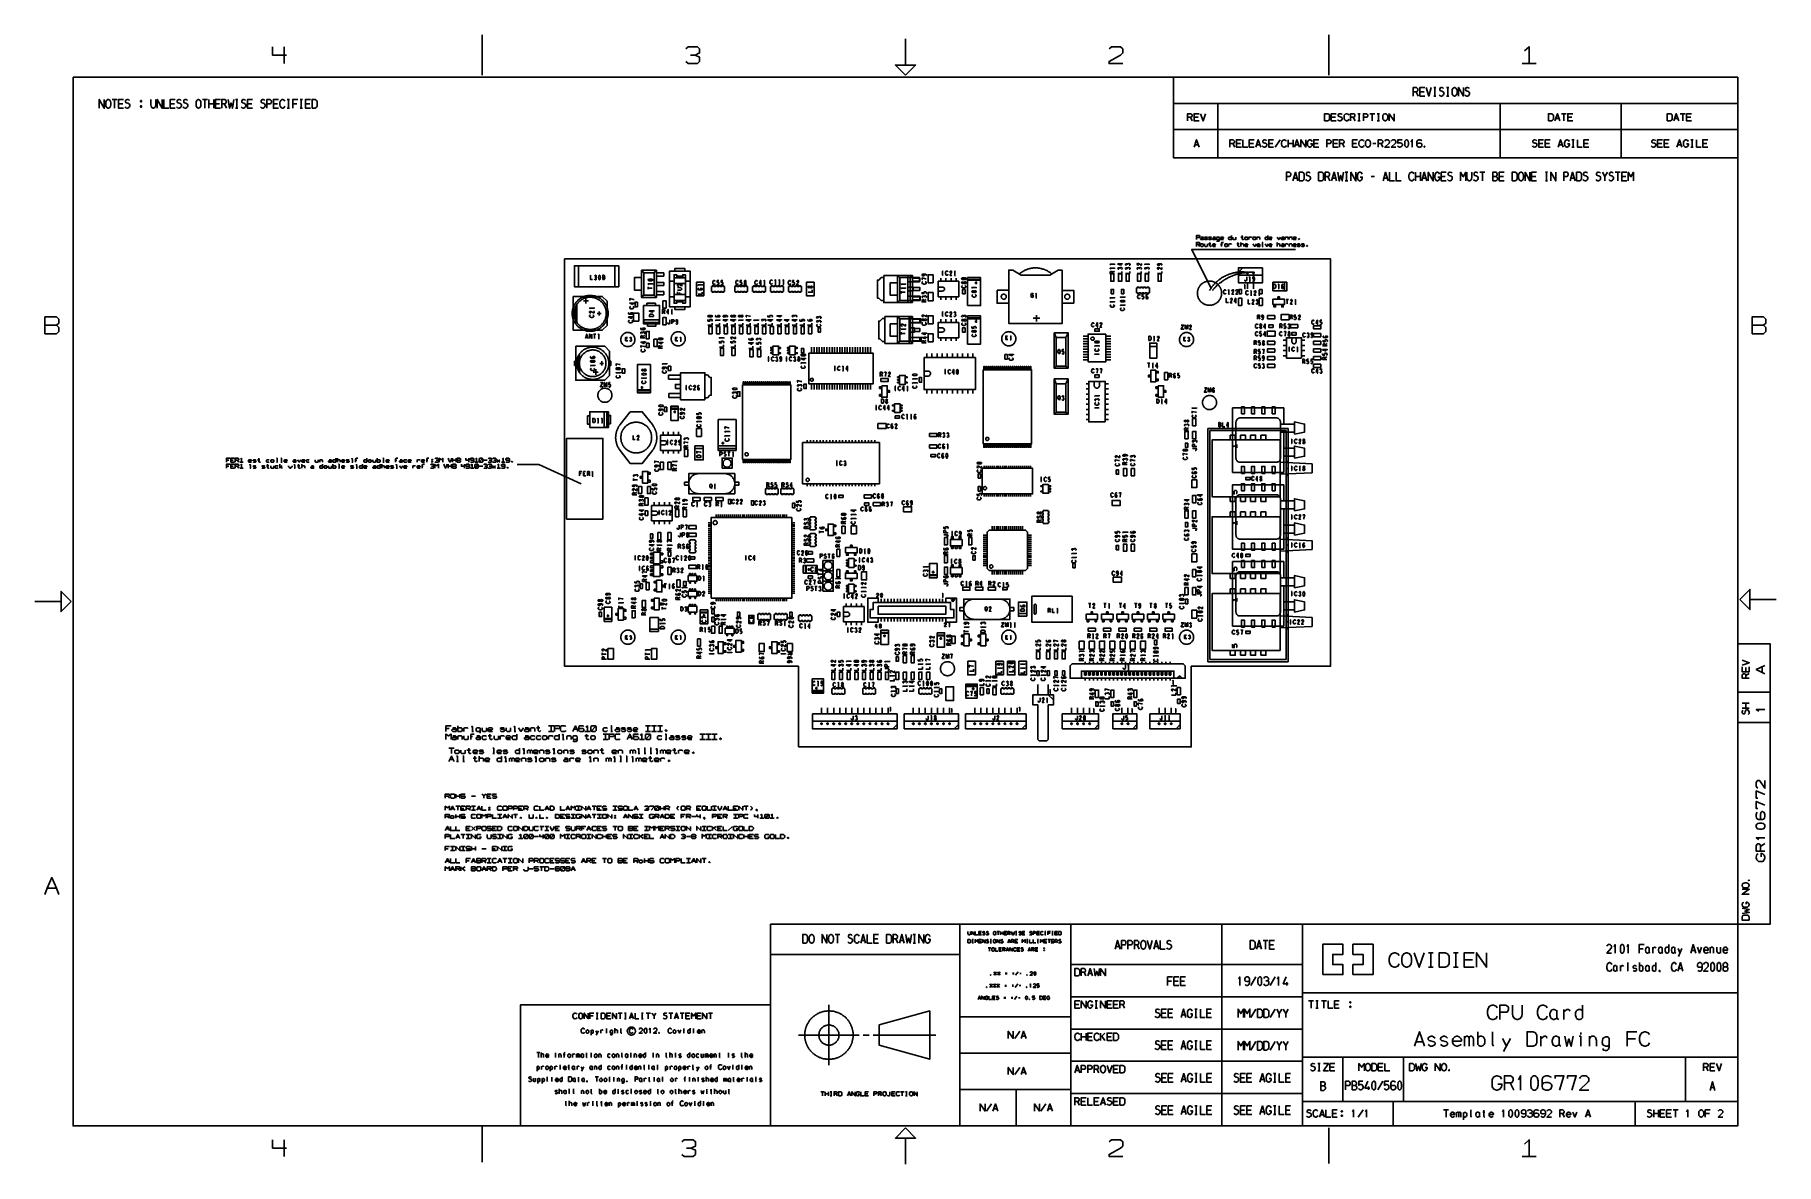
# Model space of a CAD drawing. Header units: millimetres. Extents: x 0 to 1189, y 35 to 806.
import ezdxf

# ---------------------------------------------------------------- set-up
doc = ezdxf.new("R2010")
doc.units = ezdxf.units.MM
doc.layers.add('Pen 1', color=7, linetype='Continuous')

msp = doc.modelspace()

# ---------------------------------------------------------------- linework, layer by layer
at = {"layer": 'Pen 1', "color": 7, "lineweight": 30}
for p, q in [((170.6, 797.5), (170.6, 786)), ((305.7, 805.6), (305.7, 778.1)), ((594.5, 802.8), (594.5, 785)), ((883.3, 805.6), (883.3, 778.1)), ((447.8, 791.7), (450.9, 791.7)), ((1015.3, 786), (1024.8, 786)), ((53.2, 761.5), (56.6, 761.5)), ((54.9, 755.5), (54.9, 761.5)), ((114.8, 761.5), (118.2, 761.5)), ((116.5, 755.5), (116.5, 761.5)), ((119.2, 755.5), (119.2, 761.5)), ((122.6, 761.5), (122.6, 755.5)), ((137.4, 761.5), (139, 761.5)), ((138.2, 755.5), (138.2, 761.5)), ((172.6, 761.5), (174.2, 761.5)), ((173.4, 755.5), (173.4, 761.5)), ((181.4, 761.5), (183, 761.5)), ((182.2, 755.5), (182.2, 761.5)), ((942.9, 766.8), (944.2, 763.8)), ((945.5, 766.8), (948.3, 766.8)), ((954.9, 769.7), (956.4, 769.7)), ((954.9, 763.8), (956.4, 763.8)), ((955.7, 763.8), (955.7, 769.7)), ((963.7, 769.7), (965.2, 769.7)), ((963.7, 763.8), (965.2, 763.8)), ((964.5, 763.8), (964.5, 769.7)), ((57.6, 758.5), (60.5, 758.5)), ((92.8, 758.5), (95.7, 758.5)), ((119.2, 758.5), (122.6, 758.5)), ((123.6, 758.5), (126.4, 758.5)), ((129.9, 758.5), (131.2, 755.5)), ((137.4, 755.5), (139, 755.5)), ((145.6, 758.5), (148.4, 758.5)), ((163.2, 758.5), (166.1, 758.5)), ((172.6, 755.5), (174.2, 755.5)), ((176.4, 758.5), (179.3, 758.5)), ((181.4, 755.5), (183, 755.5)), ((185.2, 758.5), (188.1, 758.5)), ((777.4, 758.8), (1162.4, 758.8)), ((788.9, 749.4), (790.2, 746.9)), ((791.4, 749.4), (794.2, 749.4)), ((807.7, 758.8), (807.7, 721.7)), ((885, 749.4), (887.8, 749.4)), ((900, 749.4), (901.3, 746.9)), ((903.2, 751.8), (904.7, 751.8)), ((904, 746.9), (904, 751.8)), ((911.3, 751.8), (914.7, 751.8)), ((913, 746.9), (913, 751.8)), ((916.3, 751.8), (917.9, 751.8)), ((917.2, 746.9), (917.2, 751.8)), ((1000.2, 758.8), (1000.2, 721.7)), ((1042, 751.8), (1045.3, 751.8)), ((1043.7, 746.9), (1043.7, 751.8)), ((1046.4, 749.4), (1049.2, 749.4)), ((1082.7, 758.8), (1082.7, 721.7)), ((1123.1, 751.8), (1126.5, 751.8)), ((1124.8, 746.9), (1124.8, 751.8)), ((1127.5, 749.4), (1130.3, 749.4)), ((777.4, 741), (1162.4, 741)), ((903.2, 746.9), (904.7, 746.9)), ((916.3, 746.9), (917.9, 746.9)), ((1038.1, 748.5), (1040.4, 748.5)), ((1119.2, 748.5), (1121.6, 748.5)), ((791.9, 730.6), (794.3, 730.6)), ((817.8, 731.5), (819.1, 729)), ((820.3, 731.5), (823.1, 731.5)), ((829.1, 731.5), (831.9, 731.5)), ((834, 730.6), (836.4, 730.6)), ((842.3, 731.5), (845.2, 731.5)), ((846.7, 729), (850.1, 734)), ((855.5, 729), (855.5, 734)), ((855.5, 731.5), (858.9, 731.5)), ((858.9, 734), (858.9, 729)), ((860.4, 730.6), (862.8, 730.6)), ((873.1, 731.5), (876, 731.5)), ((886.3, 731.5), (889.2, 731.5)), ((892.6, 731.5), (893.9, 729)), ((899.5, 731.5), (902.3, 731.5)), ((913.3, 731.5), (915.5, 731.5)), ((919, 731.5), (920.3, 729)), ((1026.6, 731.5), (1029.4, 731.5)), ((1031, 731.5), (1033.8, 731.5)), ((1040.3, 730.6), (1042.7, 730.6)), ((1049.2, 734), (1050.8, 734)), ((1049.2, 729), (1050.8, 729)), ((1050, 729), (1050, 734)), ((1057.4, 731.5), (1060.2, 731.5)), ((1107.7, 731.5), (1110.6, 731.5)), ((1112.1, 731.5), (1114.9, 731.5)), ((1121.4, 730.6), (1123.8, 730.6)), ((1130.3, 734), (1131.9, 734)), ((1130.3, 729), (1131.9, 729)), ((1131.2, 729), (1131.2, 734)), ((1138.5, 731.5), (1141.3, 731.5)), ((859.3, 707.9), (861.7, 707.9)), ((882.7, 709), (884, 706)), ((885.7, 707.9), (888.1, 707.9)), ((894.6, 711.9), (896.2, 711.9)), ((894.6, 706), (896.2, 706)), ((895.4, 706), (895.4, 711.9)), ((912.2, 709), (914.4, 709)), ((920.9, 707.9), (923.3, 707.9)), ((942.4, 706), (942.4, 711.9)), ((942.4, 709), (945.8, 709)), ((945.8, 711.9), (945.8, 706)), ((947.3, 707.9), (949.7, 707.9)), ((960, 709), (962.8, 709)), ((986.4, 711.9), (989.8, 711.9)), ((988.1, 706), (988.1, 711.9)), ((999.6, 709), (1002.5, 709)), ((1021.7, 709), (1024.5, 709)), ((1031.1, 711.9), (1032.6, 711.9)), ((1031.1, 706), (1032.6, 706)), ((1031.8, 706), (1031.8, 711.9)), ((1048.6, 707.9), (1050.9, 707.9)), ((1071.7, 709), (1073.4, 711.9)), ((1078.8, 711.9), (1082.2, 711.9)), ((1080.5, 706), (1080.5, 711.9)), ((1083.2, 709), (1086.1, 709)), ((819.8, 666), (819.8, 667.7)), ((823.3, 667.7), (824.9, 667.7)), ((828.8, 666), (828.8, 667.7)), ((834.3, 666), (834.3, 667.7)), ((853.6, 666), (853.6, 667.7)), ((856.3, 666), (856.3, 667.7)), ((794.2, 662.7), (795.4, 661.3)), ((800.5, 661.3), (800.5, 663)), ((801.3, 663), (802.9, 663)), ((809.5, 662.7), (810.8, 662.7)), ((815, 661.3), (815, 663)), ((820.5, 663), (822.1, 663)), ((823.3, 661.3), (823.3, 664)), ((837.8, 661.3), (838.6, 661.3)), ((848.1, 661.3), (848.1, 664)), ((853.6, 661.3), (853.6, 663)), ((856.3, 661.3), (856.3, 663)), ((414.5, 644.8), (416, 643.3)), ((422.8, 643.4), (424.3, 645)), ((437, 644.5), (444, 644.5)), ((619.7, 644.5), (620.1, 644.5)), ((619.7, 641.6), (620.1, 641.6)), ((619.8, 644.5), (619.8, 641.6)), ((735.5, 643.7), (737, 644.4)), ((737.2, 648.8), (737.2, 649.5)), ((737.2, 646), (737.2, 646.7)), ((742.4, 649.1), (742.4, 649.7)), ((760.8, 648.8), (760.8, 649.5)), ((821.7, 643.8), (824.6, 646.7)), ((838.2, 641.7), (821.7, 641.7)), ((828.4, 643.3), (827.3, 643.3)), ((828.4, 643.3), (827.3, 643.3)), ((827.4, 643.6), (828.3, 643.6)), ((827.4, 643.6), (828.3, 643.6)), ((827.4, 643), (828.3, 643)), ((827.4, 643), (828.3, 643)), ((831.5, 643.6), (832.5, 643.6)), ((832.5, 643.3), (831.5, 643.3)), ((831.5, 643), (832.5, 643)), ((418.9, 632.1), (418.9, 633.7)), ((418.9, 632.8), (421.7, 632.8)), ((421.9, 635.4), (421.9, 636.1)), ((436.6, 637.5), (433.5, 637.5)), ((438.4, 641), (442.5, 641)), ((440.3, 628.8), (440.3, 629.9)), ((447.5, 637.5), (444.3, 637.5)), ((456, 634.7), (456, 635.3)), ((495.5, 635), (496, 635)), ((497.9, 635), (498.6, 635)), ((505.4, 635.4), (506, 635.4)), ((508.1, 635.4), (508.8, 635.4)), ((510.9, 635.4), (511.5, 635.4)), ((589.2, 641.3), (590.7, 639.8)), ((591.5, 629.2), (591.5, 630.8)), ((591.5, 630), (594.3, 630)), ((594.5, 635.3), (594.5, 636)), ((594.5, 632.5), (594.5, 633.2)), ((597.5, 640), (599, 641.5)), ((618.6, 639.7), (618.6, 637.5)), ((622.1, 639.7), (622.1, 637.5)), ((625.6, 639.7), (625.6, 637.5)), ((627.9, 641.5), (628.6, 641.5)), ((629.1, 639.7), (629.1, 637.5)), ((637.1, 638.7), (645.5, 638.7)), ((637.1, 638.2), (645.5, 638.2)), ((643.5, 636.5), (641.8, 636.5)), ((642.7, 637.4), (642.7, 635.5)), ((642.8, 632.9), (642.8, 633.6)), ((825.7, 632.7), (826.4, 632.7)), ((827.9, 636.5), (827.9, 632.4)), ((829.1, 637.5), (829.8, 637.5)), ((832, 636.5), (832, 632.4)), ((848.8, 632.5), (849.5, 632.5)), ((853.1, 636.6), (853.1, 631.4)), ((369.1, 619.8), (369.1, 611.5)), ((369.7, 620.6), (369.7, 610.7)), ((370.2, 622), (370.2, 609.6)), ((378.1, 624.2), (374.7, 624.2)), ((376.4, 626.1), (376.4, 622.3)), ((382, 618.9), (382, 619.6)), ((409.4, 622.4), (409.4, 622.9)), ((414.5, 626.7), (416, 628.2)), ((423.1, 628), (424.6, 626.5)), ((436.6, 627), (433.5, 627)), ((437, 620), (444, 620)), ((438.4, 623.5), (442.5, 623.5)), ((447.5, 627), (444.3, 627)), ((589.2, 623.2), (590.7, 624.7)), ((597.7, 624.5), (599.2, 623)), ((607.1, 624.3), (608.7, 625)), ((618.6, 624.8), (618.6, 627)), ((622.1, 624.8), (622.1, 627)), ((625.6, 624.8), (625.6, 627)), ((629.1, 624.8), (629.1, 627)), ((683.4, 626.3), (684.1, 626.3)), ((737.2, 625.9), (737.2, 626.6)), ((737.2, 623.2), (737.2, 623.8)), ((744.2, 626.4), (744.2, 627.1)), ((744.2, 620.9), (744.2, 621.6)), ((814.8, 628.7), (815.5, 628.7)), ((819.6, 622.8), (820.1, 622.8)), ((830, 628.1), (830.7, 628.1)), ((835.5, 628.1), (836.2, 628.1)), ((854.2, 625), (855.8, 625)), ((855, 625), (855, 622.2)), ((860.3, 622), (861, 622)), ((7.3, 607.5), (15.1, 607.5)), ((386.8, 615.6), (384.2, 615.6)), ((385.5, 617), (385.5, 614.2)), ((408.5, 612.9), (408.5, 613.4)), ((422.8, 617), (422.8, 617.5)), ((429.7, 617), (430.4, 615.4)), ((432.4, 615.3), (432.9, 615.3)), ((434.8, 615.3), (435.5, 615.3)), ((467.9, 610.7), (467.9, 611.4)), ((473.1, 611), (473.1, 611.5)), ((478.4, 611), (478.4, 611.5)), ((483.6, 610.7), (483.6, 611.4)), ((488.9, 611), (488.9, 611.5)), ((494.1, 610.7), (494.1, 611.4)), ((503.7, 611), (503.7, 611.5)), ((509.8, 613.8), (509.8, 614.3)), ((509.8, 611), (509.8, 611.5)), ((515, 611), (515, 611.5)), ((520.3, 611), (520.3, 611.5)), ((589.2, 613.4), (590.7, 611.8)), ((597.5, 612), (599, 613.5)), ((618.6, 611.7), (618.6, 609.5)), ((619.7, 616.6), (620.1, 616.6)), ((619.7, 613.7), (620.1, 613.7)), ((619.8, 616.6), (619.8, 613.7)), ((622.1, 611.7), (622.1, 609.5)), ((625.6, 611.7), (625.6, 609.5)), ((629.1, 611.7), (629.1, 609.5)), ((637.1, 612.5), (645.5, 612.5)), ((637.1, 612), (645.5, 612)), ((643.5, 610.2), (641.8, 610.2)), ((642.7, 611.2), (642.7, 609.3)), ((681.5, 612.3), (686.2, 612.3)), ((683.8, 614.5), (683.8, 610.2)), ((725.2, 606.2), (725.7, 606.2)), ((835.6, 613.2), (836.3, 611.6)), ((850.8, 607), (851.5, 605.5)), ((857.8, 613.2), (858.5, 611.6)), ((875.3, 608), (875.8, 608)), ((1172.1, 607.5), (1179.9, 607.5)), ((376.5, 599.5), (377.5, 599.5)), ((381.6, 601.5), (383.2, 601.5)), ((382.4, 601.5), (382.4, 598.6)), ((384.9, 598.4), (385.6, 598.4)), ((403.5, 598.2), (404.5, 598.2)), ((415.1, 599.8), (416.6, 600.5)), ((417, 595.8), (417, 596.4)), ((428.9, 595.6), (428.9, 596.1)), ((437.6, 598.2), (438.5, 598.2)), ((440.8, 596.8), (441.4, 596.8)), ((470.5, 598.6), (470.5, 599.3)), ((490.6, 595.3), (490.6, 595.8)), ((589.2, 595.2), (590.7, 596.7)), ((591.5, 601.3), (591.5, 602.9)), ((591.5, 602), (594.3, 602)), ((594.5, 604.6), (594.5, 605.3)), ((597.7, 596.6), (599.2, 595.1)), ((607.1, 596.4), (608.7, 597.1)), ((608.8, 601.8), (608.8, 602.3)), ((608.8, 599), (608.8, 599.6)), ((618.6, 596.9), (618.6, 599)), ((622.1, 596.9), (622.1, 599)), ((625.6, 596.9), (625.6, 599)), ((629.1, 596.9), (629.1, 599)), ((662.9, 599), (663.8, 599)), ((666, 597.7), (666.7, 597.7)), ((719.1, 600.1), (715.8, 600.1)), ((719.1, 598.3), (715.8, 598.3)), ((719.1, 596.5), (715.8, 596.5)), ((719.1, 594.8), (715.8, 594.8)), ((734.5, 600.1), (731.2, 600.1)), ((734.5, 598.3), (731.2, 598.3)), ((734.5, 596.5), (731.2, 596.5)), ((734.5, 594.8), (731.2, 594.8)), ((763.8, 597), (764.5, 597)), ((784.3, 598.2), (785.2, 598.2)), ((833.4, 595.7), (834.1, 594.2)), ((839.7, 605.4), (840.2, 605.4)), ((839.7, 600.1), (840.2, 600.1)), ((852.2, 597.3), (854.4, 597.3)), ((867, 597.3), (864.8, 597.3)), ((880.8, 594.3), (882.3, 595)), ((370.9, 585.7), (370.9, 577.5)), ((371.5, 586.5), (371.5, 576.7)), ((372, 587.9), (372, 575.5)), ((387.3, 583), (387.3, 580.2)), ((427.2, 592.9), (428.8, 593.6)), ((500.9, 586), (501.3, 586)), ((500.9, 583.1), (501.3, 583.1)), ((501.1, 586), (501.1, 583.1)), ((513.2, 586), (513.5, 586)), ((513.2, 583.1), (513.5, 583.1)), ((513.3, 586), (513.3, 583.1)), ((526.2, 584.6), (526.2, 585.1)), ((530.4, 592.5), (530.4, 588.6)), ((532.2, 592.5), (532.2, 588.6)), ((533.9, 592.5), (533.9, 588.6)), ((535.7, 592.5), (535.7, 588.6)), ((537.4, 592.5), (537.4, 588.6)), ((539.1, 592.5), (539.1, 588.6)), ((540.9, 592.5), (540.9, 588.6)), ((542.6, 592.5), (542.6, 588.6)), ((544.4, 592.5), (544.4, 588.6)), ((546.1, 592.5), (546.1, 588.6)), ((547.9, 592.5), (547.9, 588.6)), ((549.6, 592.5), (549.6, 588.6)), ((551.3, 592.5), (551.3, 588.6)), ((553.1, 592.5), (553.1, 588.6)), ((554.8, 592.5), (554.8, 588.6)), ((556.6, 592.5), (556.6, 588.6)), ((558.3, 592.5), (558.3, 588.6)), ((560.1, 592.5), (560.1, 588.6)), ((561.8, 592.5), (561.8, 588.6)), ((563.6, 592.5), (563.6, 588.6)), ((565.3, 592.5), (565.3, 588.6)), ((567.1, 592.5), (567.1, 588.6)), ((568.8, 592.5), (568.8, 588.6)), ((570.6, 592.5), (570.6, 588.6)), ((609, 585.5), (609, 588.2)), ((612.5, 585.5), (612.5, 588.2)), ((616, 585.5), (616, 588.2)), ((619.5, 585.5), (619.5, 588.2)), ((623, 585.5), (623, 588.2)), ((626.5, 585.5), (626.5, 588.2)), ((630, 585.5), (630, 588.2)), ((633.5, 585.5), (633.5, 588.2)), ((637, 585.5), (637, 588.2)), ((640.4, 585.5), (640.4, 588.2)), ((668.2, 587.3), (668.2, 587.8)), ((719.1, 593), (715.8, 593)), ((719.1, 591.2), (715.8, 591.2)), ((719.1, 589.4), (715.8, 589.4)), ((719.1, 587.6), (715.8, 587.6)), ((719.1, 585.8), (715.8, 585.8)), ((719.1, 584), (715.8, 584)), ((723.7, 587.7), (723.7, 588)), ((723.7, 587.8), (726.5, 587.8)), ((726.5, 587.7), (726.5, 588)), ((726.7, 593.1), (726.7, 593.8)), ((734.5, 593), (731.2, 593)), ((734.5, 591.2), (731.2, 591.2)), ((734.5, 589.4), (731.2, 589.4)), ((734.5, 587.6), (731.2, 587.6)), ((734.5, 585.8), (731.2, 585.8)), ((734.5, 584), (731.2, 584)), ((765.9, 593.1), (761.2, 593.1)), ((833.4, 589.6), (834.1, 588)), ((833.4, 585.2), (834.1, 583.7)), ((852.2, 593.8), (854.4, 593.8)), ((852.2, 590.3), (854.4, 590.3)), ((852.2, 586.8), (854.4, 586.8)), ((856.1, 592.7), (856.5, 592.7)), ((856.1, 589.8), (856.5, 589.8)), ((856.2, 592.7), (856.2, 589.8)), ((861.5, 589.7), (862.2, 589.7)), ((864.3, 589.7), (865, 589.7)), ((867, 593.8), (864.8, 593.8)), ((867, 590.3), (864.8, 590.3)), ((867, 586.8), (864.8, 586.8)), ((866.4, 583), (867.1, 581.5)), ((880.5, 585.2), (882, 585.9)), ((882.2, 590.6), (882.2, 591.2)), ((381.4, 575.6), (384.9, 575.6)), ((382.6, 579.9), (382.6, 580.5)), ((383.1, 573.7), (383.1, 577.5)), ((388.5, 581.5), (386, 581.5)), ((400, 574.9), (400, 575.6)), ((417.5, 571.2), (417.5, 571.8)), ((431.6, 580.9), (431.6, 581.6)), ((526.2, 581.5), (526.2, 582.2)), ((546, 579.6), (546.5, 579.6)), ((546, 576.7), (546.5, 576.7)), ((546.2, 579.6), (546.2, 576.7)), ((551.5, 576.5), (552.2, 576.5)), ((554.6, 576.5), (555.1, 576.5)), ((578.2, 574.2), (578.8, 572.6)), ((602.4, 570.7), (602.4, 571.3)), ((621.4, 577.3), (621.8, 577.3)), ((621.4, 574.4), (621.8, 574.4)), ((621.6, 577.3), (621.6, 574.4)), ((627.2, 574.2), (627.8, 574.2)), ((697.4, 579.6), (696, 578.2)), ((704, 579.6), (705.4, 578.2)), ((759.7, 581.7), (761.3, 581.7)), ((760.5, 581.7), (760.5, 578.8)), ((763, 578.6), (763.7, 578.6)), ((766.1, 578.6), (766.6, 578.6)), ((775.5, 573.3), (776.2, 571.8)), ((875.3, 574.8), (875.8, 574.8)), ((420.2, 563.4), (411.8, 563.4)), ((420.2, 562.9), (411.8, 562.9)), ((413.8, 565.2), (415.5, 565.2)), ((414.6, 564.2), (414.6, 566.1)), ((444.8, 566.5), (445.1, 566.5)), ((444.8, 563.6), (445.1, 563.6)), ((444.9, 566.5), (444.9, 563.6)), ((530.4, 567.6), (530.4, 563.7)), ((532.2, 567.6), (532.2, 563.7)), ((533.9, 567.6), (533.9, 563.7)), ((535.7, 567.6), (535.7, 563.7)), ((537.4, 567.6), (537.4, 563.7)), ((539.1, 567.6), (539.1, 563.7)), ((540.9, 567.6), (540.9, 563.7)), ((542.6, 567.6), (542.6, 563.7)), ((544.4, 567.6), (544.4, 563.7)), ((546.1, 567.6), (546.1, 563.7)), ((547.9, 567.6), (547.9, 563.7)), ((549.6, 567.6), (549.6, 563.7)), ((551.3, 567.6), (551.3, 563.7)), ((553.1, 567.6), (553.1, 563.7)), ((554.8, 567.6), (554.8, 563.7)), ((556.6, 567.6), (556.6, 563.7)), ((558.3, 567.6), (558.3, 563.7)), ((560.1, 567.6), (560.1, 563.7)), ((561.8, 567.6), (561.8, 563.7)), ((563.6, 567.6), (563.6, 563.7)), ((565.3, 567.6), (565.3, 563.7)), ((567.1, 567.6), (567.1, 563.7)), ((568.8, 567.6), (568.8, 563.7)), ((570.6, 567.6), (570.6, 563.7)), ((587.4, 565.9), (587.8, 565.9)), ((587.4, 563), (587.8, 563)), ((587.5, 565.9), (587.5, 563)), ((593.2, 562.9), (593.7, 562.9)), ((595.6, 562.9), (596.2, 562.9)), ((602.4, 567.9), (602.4, 568.6)), ((609, 561.1), (609, 563.7)), ((612.5, 561.1), (612.5, 563.7)), ((616, 561.1), (616, 563.7)), ((619.5, 561.1), (619.5, 563.7)), ((623, 561.1), (623, 563.7)), ((626.5, 561.1), (626.5, 563.7)), ((630, 561.1), (630, 563.7)), ((633.5, 561.1), (633.5, 563.7)), ((637, 561.1), (637, 563.7)), ((640.4, 561.1), (640.4, 563.7)), ((719.5, 567.6), (717.7, 567.6)), ((719.5, 564.1), (717.7, 564.1)), ((719.5, 560.6), (717.7, 560.6)), ((726.7, 559.2), (726.7, 559.9)), ((733, 567.6), (730.8, 567.6)), ((733, 564.1), (730.8, 564.1)), ((733, 560.6), (730.8, 560.6)), ((434.4, 550.9), (439.5, 550.9)), ((434.4, 550.3), (439.5, 550.3)), ((437.8, 548.5), (436.1, 548.5)), ((437, 549.5), (437, 547.6)), ((574.3, 552.8), (574.7, 552.8)), ((574.3, 549.9), (574.7, 549.9)), ((574.5, 552.8), (574.5, 549.9)), ((580.1, 549.8), (580.6, 549.8)), ((582.8, 549.8), (583.3, 549.8)), ((697.4, 548.2), (696, 546.8)), ((704, 548.2), (705.4, 546.8)), ((719.5, 557.2), (717.7, 557.2)), ((719.5, 553.7), (717.7, 553.7)), ((719.5, 550.2), (717.7, 550.2)), ((719.5, 546.7), (717.7, 546.7)), ((723.7, 551), (723.7, 551.3)), ((723.7, 551.2), (726.5, 551.2)), ((726.5, 551), (726.5, 551.3)), ((733, 557.2), (730.8, 557.2)), ((733, 553.7), (730.8, 553.7)), ((733, 550.2), (730.8, 550.2)), ((733, 546.7), (730.8, 546.7)), ((769.1, 554.2), (769.8, 554.2)), ((772.2, 554.2), (772.7, 554.2)), ((793, 550.7), (793, 551.4)), ((852.6, 540.2), (852.6, 551.2)), ((384.4, 541), (385, 541)), ((387.1, 541), (387.8, 541)), ((429.1, 534.9), (429.1, 532.7)), ((432.6, 534.9), (432.6, 532.7)), ((436.1, 534.9), (436.1, 532.7)), ((439.6, 534.9), (439.6, 532.7)), ((455.1, 541.5), (455.1, 542.1)), ((474.3, 534.6), (474.3, 535.3)), ((595.3, 543.7), (596, 543.7)), ((598.1, 543.7), (598.8, 543.7)), ((719.5, 543.2), (717.7, 543.2)), ((733, 543.2), (730.8, 543.2)), ((786.2, 536.8), (787.7, 537.5)), ((814.3, 538.1), (814.8, 538.1)), ((431.9, 529.1), (432.3, 529.1)), ((431.9, 526.2), (432.3, 526.2)), ((432.1, 529.1), (432.1, 526.2)), ((444.7, 524.8), (446.2, 525.5)), ((450.9, 523.5), (456.2, 523.5)), ((469, 527.1), (470.7, 527.1)), ((469.9, 526.2), (469.9, 528)), ((474.3, 531.8), (474.3, 532.5)), ((527.4, 529.2), (527.4, 527.5)), ((529.6, 529.2), (529.6, 527.5)), ((531.8, 529.2), (531.8, 527.5)), ((534, 529.2), (534, 527.5)), ((536.2, 529.2), (536.2, 527.5)), ((538.4, 529.2), (538.4, 527.5)), ((540.6, 529.2), (540.6, 527.5)), ((542.8, 529.2), (542.8, 527.5)), ((545, 529.2), (545, 527.5)), ((547.2, 529.2), (547.2, 527.5)), ((549.4, 529.2), (549.4, 527.5)), ((551.6, 529.2), (551.6, 527.5)), ((553.8, 529.2), (553.8, 527.5)), ((556, 529.2), (556, 527.5)), ((558.2, 529.2), (558.2, 527.5)), ((560.4, 529.2), (560.4, 527.5)), ((562.6, 529.2), (562.6, 527.5)), ((564.8, 529.2), (564.8, 527.5)), ((567, 529.2), (567, 527.5)), ((569.2, 529.2), (569.2, 527.5)), ((571.4, 529.2), (571.4, 527.5)), ((573.6, 529.2), (573.6, 527.5)), ((618, 532.8), (618.7, 531.3)), ((622.9, 523.5), (623.6, 523.5)), ((820.5, 524), (820.5, 526.3)), ((857.8, 529.8), (858.2, 529.8)), ((857.8, 526.9), (858.2, 526.9)), ((858, 529.8), (858, 526.9)), ((131.2, 515.5), (132.8, 515.5)), ((131.2, 511.4), (132.8, 511.4)), ((134.2, 515.5), (135.8, 515.5)), ((134.2, 511.4), (135.8, 511.4)), ((138.4, 515.5), (139.6, 514.2)), ((138.4, 511.4), (139.6, 510)), ((140.3, 514.2), (142.6, 514.2)), ((152.4, 515.8), (153.9, 515.8)), ((158.4, 511.7), (160, 511.7)), ((163.4, 510), (163.4, 511.7)), ((165.3, 514.2), (166.1, 514.2)), ((167.5, 510), (167.5, 512.8)), ((168.3, 514.2), (169.1, 514.2)), ((174.8, 510.4), (174.8, 511)), ((179.6, 511.7), (181.2, 511.7)), ((182.6, 510), (182.6, 512.8)), ((193.7, 514.2), (193.7, 515.8)), ((194.8, 514.2), (194.8, 515.8)), ((202.8, 510), (202.8, 511.7)), ((206.9, 514.2), (206.9, 516.9)), ((216.7, 514.2), (217.5, 514.2)), ((218.9, 515.5), (220.1, 515.5)), ((233, 514.2), (233, 515.8)), ((237.1, 510), (237.1, 512.8)), ((237.9, 514.2), (238.7, 514.2)), ((246.2, 515.5), (247.4, 515.5)), ((258.3, 510), (258.3, 511.7)), ((261.3, 514.2), (261.3, 515.8)), ((264.3, 511.4), (265.5, 511.4)), ((267.4, 515.5), (268.5, 515.5)), ((271.1, 511.4), (272, 511.4)), ((274.2, 515.5), (275, 515.5)), ((282.5, 510), (282.5, 512.8)), ((282.5, 511.4), (284.8, 511.4)), ((284.8, 512.8), (284.8, 510)), ((285.5, 514.2), (285.5, 516.9)), ((285.5, 515.5), (287.9, 515.5)), ((285.5, 511.4), (287.5, 511.4)), ((287.9, 516.9), (287.9, 514.2)), ((288.5, 515.5), (290.5, 515.5)), ((293.5, 512.8), (293.5, 510)), ((296.5, 516.9), (296.5, 514.2)), ((300.6, 514.2), (303, 514.2)), ((300.6, 510), (303, 512.8)), ((303.6, 514.2), (306, 516.9)), ((303.6, 511.4), (306, 511.4)), ((306.7, 515.5), (309, 515.5)), ((307.5, 511.4), (308.2, 511.4)), ((310.5, 515.5), (311.3, 515.5)), ((310.5, 511.4), (311.3, 511.4)), ((312.7, 510), (314.7, 511.7)), ((312.7, 511.7), (314.7, 510)), ((313.5, 515.5), (314.3, 515.5)), ((315.8, 514.2), (317.7, 515.8)), ((315.8, 515.8), (317.7, 514.2)), ((318.8, 514.2), (321.1, 514.2)), ((429.1, 520), (429.1, 522.2)), ((432.6, 520), (432.6, 522.2)), ((436.1, 520), (436.1, 522.2)), ((438.5, 514.4), (438.5, 515)), ((439.6, 520), (439.6, 522.2)), ((473.2, 521.1), (474.9, 521.1)), ((474, 521.1), (474, 518.2)), ((476.5, 518), (477.2, 518)), ((547.4, 515), (547.8, 515)), ((547.4, 512), (547.8, 512)), ((547.6, 515), (547.6, 512)), ((648.2, 511.7), (648.2, 510)), ((649.6, 511.7), (649.6, 510)), ((651, 511.7), (651, 510)), ((652.3, 511.7), (652.3, 510)), ((653.7, 511.7), (653.7, 510)), ((655.1, 511.7), (655.1, 510)), ((656.5, 511.7), (656.5, 510)), ((657.8, 511.7), (657.8, 510)), ((659.2, 511.7), (659.2, 510)), ((660.6, 511.7), (660.6, 510)), ((662, 511.7), (662, 510)), ((663.3, 511.7), (663.3, 510)), ((664.7, 511.7), (664.7, 510)), ((666.1, 511.7), (666.1, 510)), ((667.5, 511.7), (667.5, 510)), ((668.8, 511.7), (668.8, 510)), ((670.2, 511.7), (670.2, 510)), ((671.6, 511.7), (671.6, 510)), ((673, 511.7), (673, 510)), ((674.3, 511.7), (674.3, 510)), ((675.7, 511.7), (675.7, 510)), ((677.1, 511.7), (677.1, 510)), ((678.5, 511.7), (678.5, 510)), ((679.8, 511.7), (679.8, 510)), ((744.2, 513.4), (745.8, 514.1)), ((854.2, 514.7), (854.5, 514.7)), ((854.7, 514.7), (855, 514.7)), ((855.3, 514.7), (855.5, 514.7)), ((857.8, 511.5), (858.2, 511.5)), ((858, 511.5), (858, 508.6)), ((140.3, 510), (142.6, 510)), ((147.1, 510), (147.9, 510)), ((177.4, 510), (178.1, 510)), ((207.6, 510), (208.4, 510)), ((219.7, 510), (220.5, 510)), ((246.9, 510), (247.8, 510)), ((297.6, 510), (300, 510)), ((315.8, 510), (318.1, 510)), ((372, 506.5), (373.2, 506.5)), ((374.8, 506.3), (375.7, 506.3)), ((378.4, 506.4), (379.1, 504.8)), ((380.7, 504.7), (381.4, 504.7)), ((408.8, 501.4), (408.8, 503.1)), ((408.8, 502.2), (411.6, 502.2)), ((436.8, 509.3), (438.4, 510)), ((527.4, 497.8), (527.4, 499.5)), ((529.6, 497.8), (529.6, 499.5)), ((531.8, 497.8), (531.8, 499.5)), ((534, 497.8), (534, 499.5)), ((536.2, 497.8), (536.2, 499.5)), ((538.4, 497.8), (538.4, 499.5)), ((540.6, 497.8), (540.6, 499.5)), ((542.8, 497.8), (542.8, 499.5)), ((545, 497.8), (545, 499.5)), ((547.2, 497.8), (547.2, 499.5)), ((549.4, 497.8), (549.4, 499.5)), ((551.6, 497.8), (551.6, 499.5)), ((553.8, 497.8), (553.8, 499.5)), ((556, 497.8), (556, 499.5)), ((558.2, 497.8), (558.2, 499.5)), ((560.4, 497.8), (560.4, 499.5)), ((562.6, 497.8), (562.6, 499.5)), ((564.8, 497.8), (564.8, 499.5)), ((567, 497.8), (567, 499.5)), ((569.2, 497.8), (569.2, 499.5)), ((571.4, 497.8), (571.4, 499.5)), ((573.6, 497.8), (573.6, 499.5)), ((686.9, 503.9), (687.3, 503.9)), ((686.9, 501), (687.3, 501)), ((687.1, 503.9), (687.1, 501)), ((834.3, 501.5), (834.8, 501.5)), ((854.2, 509.9), (854.5, 509.9)), ((854.2, 505), (854.5, 505)), ((854.7, 509.9), (855, 509.9)), ((854.7, 505), (855, 505)), ((855.3, 509.9), (855.5, 509.9)), ((855.3, 505), (855.5, 505)), ((857.8, 508.6), (858.2, 508.6)), ((863.3, 508.4), (864, 508.4)), ((409.6, 492.8), (411.1, 493.5)), ((464.2, 496.2), (464.9, 496.2)), ((500.7, 498.8), (501.4, 497.2)), ((511.1, 498.8), (511.8, 497.2)), ((516.5, 497.1), (517.1, 497.1)), ((543.4, 489.2), (544.1, 489.2)), ((648.2, 492.5), (648.2, 490.8)), ((649.6, 492.5), (649.6, 490.8)), ((651, 492.5), (651, 490.8)), ((652.3, 492.5), (652.3, 490.8)), ((653.7, 492.5), (653.7, 490.8)), ((655.1, 492.5), (655.1, 490.8)), ((656.5, 492.5), (656.5, 490.8)), ((657.8, 492.5), (657.8, 490.8)), ((659.2, 492.5), (659.2, 490.8)), ((660.6, 492.5), (660.6, 490.8)), ((662, 492.5), (662, 490.8)), ((663.3, 492.5), (663.3, 490.8)), ((664.7, 492.5), (664.7, 490.8)), ((666.1, 492.5), (666.1, 490.8)), ((667.5, 492.5), (667.5, 490.8)), ((668.8, 492.5), (668.8, 490.8)), ((670.2, 492.5), (670.2, 490.8)), ((671.6, 492.5), (671.6, 490.8)), ((673, 492.5), (673, 490.8)), ((674.3, 492.5), (674.3, 490.8)), ((675.7, 492.5), (675.7, 490.8)), ((677.1, 492.5), (677.1, 490.8)), ((678.5, 492.5), (678.5, 490.8)), ((679.8, 492.5), (679.8, 490.8)), ((787.8, 488.3), (787.8, 488.8)), ((796.9, 491.6), (796.9, 492.1)), ((852.6, 487.8), (852.6, 498.8)), ((414.1, 485.5), (415.7, 486.2)), ((415.8, 481.3), (415.8, 481.8)), ((415.8, 478.5), (415.8, 479.1)), ((423, 486.9), (423, 484.6)), ((426.2, 481.3), (426.5, 481.3)), ((426.2, 478.4), (426.5, 478.4)), ((426.4, 481.3), (426.4, 478.4)), ((426.5, 486.9), (426.5, 484.6)), ((430, 486.9), (430, 484.6)), ((431.1, 478.2), (431.8, 478.2)), ((433.5, 486.9), (433.5, 484.6)), ((438.6, 483.8), (440.1, 484.4)), ((443.8, 482.9), (445.4, 483.5)), ((445.5, 485.2), (445.5, 485.9)), ((452, 484), (452.6, 484)), ((465.3, 478.4), (465.3, 476.4)), ((466.2, 485.6), (466.9, 484.1)), ((466.7, 478.4), (466.7, 476.4)), ((468, 478.4), (468, 476.4)), ((468.5, 484), (469.2, 484)), ((469.4, 478.4), (469.4, 476.4)), ((470.8, 478.4), (470.8, 476.4)), ((472.2, 478.4), (472.2, 476.4)), ((473.5, 478.4), (473.5, 476.4)), ((474.9, 478.4), (474.9, 476.4)), ((476.3, 478.4), (476.3, 476.4)), ((477.7, 478.4), (477.7, 476.4)), ((479, 478.4), (479, 476.4)), ((480.4, 478.4), (480.4, 476.4)), ((481.8, 478.4), (481.8, 476.4)), ((483.2, 478.4), (483.2, 476.4)), ((484.5, 478.4), (484.5, 476.4)), ((485.9, 478.4), (485.9, 476.4)), ((487.3, 478.4), (487.3, 476.4)), ((488.7, 478.4), (488.7, 476.4)), ((490, 478.4), (490, 476.4)), ((491.4, 478.4), (491.4, 476.4)), ((492.8, 478.4), (492.8, 476.4)), ((494.2, 478.4), (494.2, 476.4)), ((495.5, 478.4), (495.5, 476.4)), ((496.9, 478.4), (496.9, 476.4)), ((498.3, 478.4), (498.3, 476.4)), ((499.7, 478.4), (499.7, 476.4)), ((501, 478.4), (501, 476.4)), ((502.4, 478.4), (502.4, 476.4)), ((503.8, 478.4), (503.8, 476.4)), ((505.2, 478.4), (505.2, 476.4)), ((506.5, 478.4), (506.5, 476.4)), ((507.9, 478.4), (507.9, 476.4)), ((509.3, 478.4), (509.3, 476.4)), ((510.7, 478.4), (510.7, 476.4)), ((512, 478.4), (512, 476.4)), ((513.4, 478.4), (513.4, 476.4)), ((560.5, 481.2), (560.5, 481.7)), ((560.5, 478.1), (560.5, 478.8)), ((560.5, 475.4), (560.5, 476)), ((579.5, 485.7), (580.2, 484.1)), ((786.2, 482.9), (787.7, 483.5)), ((857.8, 478.3), (858.2, 478.3)), ((857.8, 475.4), (858.2, 475.4)), ((858, 478.3), (858, 475.4)), ((423, 472), (423, 474.2)), ((426.5, 472), (426.5, 474.2)), ((430, 472), (430, 474.2)), ((433.5, 472), (433.5, 474.2)), ((461.9, 472.9), (459.8, 472.9)), ((461.9, 471.5), (459.8, 471.5)), ((461.9, 470.2), (459.8, 470.2)), ((461.9, 468.8), (459.8, 468.8)), ((461.9, 467.4), (459.8, 467.4)), ((461.9, 466), (459.8, 466)), ((461.9, 464.7), (459.8, 464.7)), ((516.9, 472.9), (518.9, 472.9)), ((516.9, 471.5), (518.9, 471.5)), ((516.9, 470.2), (518.9, 470.2)), ((516.9, 468.8), (518.9, 468.8)), ((516.9, 467.4), (518.9, 467.4)), ((516.9, 466), (518.9, 466)), ((516.9, 464.7), (518.9, 464.7)), ((526.8, 469.8), (528.3, 470.5)), ((535.9, 465.8), (535.9, 467.4)), ((535.9, 466.6), (538.8, 466.6)), ((552.1, 473.3), (553.7, 474)), ((626.2, 467), (626.5, 467)), ((626.2, 464.1), (626.5, 464.1)), ((626.3, 467), (626.3, 464.1)), ((638.4, 464.8), (640, 465.4)), ((647.5, 464.4), (650.2, 464.4)), ((653.7, 470.6), (653.7, 467.9)), ((655.1, 470.6), (655.1, 467.9)), ((656.5, 470.6), (656.5, 467.9)), ((657.8, 470.6), (657.8, 467.9)), ((659.2, 470.6), (659.2, 467.9)), ((660.6, 470.6), (660.6, 467.9)), ((662, 470.6), (662, 467.9)), ((663.3, 470.6), (663.3, 467.9)), ((664.7, 470.6), (664.7, 467.9)), ((666.1, 470.6), (666.1, 467.9)), ((667.5, 470.6), (667.5, 467.9)), ((668.8, 470.6), (668.8, 467.9)), ((670.2, 470.6), (670.2, 467.9)), ((671.6, 470.6), (671.6, 467.9)), ((673, 470.6), (673, 467.9)), ((674.3, 470.6), (674.3, 467.9)), ((677.8, 464.4), (680.5, 464.4)), ((685.7, 474.1), (687.2, 474.8)), ((745.9, 466.1), (745.9, 466.8)), ((820.5, 471.5), (820.5, 473.9)), ((422.8, 457.6), (422.8, 458.1)), ((426.4, 454.9), (427.9, 455.6)), ((428, 457.2), (428, 457.9)), ((433.4, 454.9), (434.9, 455.6)), ((435, 457.2), (435, 457.9)), ((440.4, 456.9), (441.1, 455.3)), ((461.9, 463.3), (459.8, 463.3)), ((461.9, 461.9), (459.8, 461.9)), ((461.9, 460.5), (459.8, 460.5)), ((461.9, 459.2), (459.8, 459.2)), ((461.9, 457.8), (459.8, 457.8)), ((461.9, 456.4), (459.8, 456.4)), ((461.9, 455), (459.8, 455)), ((461.9, 453.7), (459.8, 453.7)), ((461.9, 452.3), (459.8, 452.3)), ((516.9, 463.3), (518.9, 463.3)), ((516.9, 461.9), (518.9, 461.9)), ((516.9, 460.5), (518.9, 460.5)), ((516.9, 459.2), (518.9, 459.2)), ((516.9, 457.8), (518.9, 457.8)), ((516.9, 456.4), (518.9, 456.4)), ((516.9, 455), (518.9, 455)), ((516.9, 453.7), (518.9, 453.7)), ((516.9, 452.3), (518.9, 452.3)), ((526.8, 458.4), (528.3, 459.1)), ((541.6, 451.5), (543.2, 451.5)), ((542.4, 451.5), (542.4, 448.7)), ((548.3, 457.3), (549.8, 458)), ((550, 460), (550, 460.5)), ((566.5, 452), (567.2, 452)), ((621.9, 452.4), (623.5, 453)), ((647.5, 463), (650.2, 463)), ((647.5, 461.6), (650.2, 461.6)), ((647.5, 460.3), (650.2, 460.3)), ((647.5, 458.9), (650.2, 458.9)), ((647.5, 457.5), (650.2, 457.5)), ((647.5, 456.1), (650.2, 456.1)), ((647.5, 454.8), (650.2, 454.8)), ((647.5, 453.4), (650.2, 453.4)), ((647.5, 452), (650.2, 452)), ((677.8, 463), (680.5, 463)), ((677.8, 461.6), (680.5, 461.6)), ((677.8, 460.3), (680.5, 460.3)), ((677.8, 458.9), (680.5, 458.9)), ((677.8, 457.5), (680.5, 457.5)), ((677.8, 456.1), (680.5, 456.1)), ((677.8, 454.8), (680.5, 454.8)), ((677.8, 453.4), (680.5, 453.4)), ((677.8, 452), (680.5, 452)), ((711, 451.6), (711, 452.3)), ((744.2, 461), (745.8, 461.7)), ((854.2, 462.4), (854.5, 462.4)), ((854.2, 457.6), (854.5, 457.6)), ((854.2, 452.8), (854.5, 452.8)), ((854.7, 462.4), (855, 462.4)), ((854.7, 457.6), (855, 457.6)), ((854.7, 452.8), (855, 452.8)), ((855.3, 462.4), (855.5, 462.4)), ((855.3, 457.6), (855.5, 457.6)), ((855.3, 452.8), (855.5, 452.8)), ((857.8, 459.1), (858.2, 459.1)), ((857.8, 456.2), (858.2, 456.2)), ((858, 459.1), (858, 456.2)), ((863.3, 456), (864, 456)), ((409.8, 450.4), (410.2, 450.4)), ((409.8, 447.5), (410.2, 447.5)), ((410, 450.4), (410, 447.5)), ((412.7, 443.3), (413.1, 443.3)), ((412.7, 440.4), (413.1, 440.4)), ((412.9, 443.3), (412.9, 440.4)), ((436.7, 440.6), (437.4, 439)), ((441.4, 447.3), (442, 447.3)), ((453.5, 442.9), (454.2, 441.3)), ((455.8, 441.2), (456.5, 441.2)), ((461.9, 450.9), (459.8, 450.9)), ((461.9, 449.5), (459.8, 449.5)), ((461.9, 448.2), (459.8, 448.2)), ((461.9, 446.8), (459.8, 446.8)), ((461.9, 445.4), (459.8, 445.4)), ((461.9, 444), (459.8, 444)), ((461.9, 442.7), (459.8, 442.7)), ((461.9, 441.3), (459.8, 441.3)), ((461.9, 439.9), (459.8, 439.9)), ((485.4, 450.4), (485.8, 450.4)), ((485.4, 447.5), (485.8, 447.5)), ((485.6, 450.4), (485.6, 447.5)), ((491.2, 447.3), (491.8, 447.3)), ((516.9, 450.9), (518.9, 450.9)), ((516.9, 449.5), (518.9, 449.5)), ((516.9, 448.2), (518.9, 448.2)), ((516.9, 446.8), (518.9, 446.8)), ((516.9, 445.4), (518.9, 445.4)), ((516.9, 444), (518.9, 444)), ((516.9, 442.7), (518.9, 442.7)), ((516.9, 441.3), (518.9, 441.3)), ((516.9, 439.9), (518.9, 439.9)), ((523, 447.2), (523.7, 445.7)), ((526.2, 438.4), (526.2, 443.6)), ((526.7, 438.4), (526.7, 443.6)), ((527.6, 441), (529.5, 441)), ((528.5, 441.9), (528.5, 440.1)), ((538.1, 440.8), (538.1, 441.3)), ((562.9, 448.9), (563.3, 448.9)), ((562.9, 446), (563.3, 446)), ((563.1, 448.9), (563.1, 446)), ((568.7, 445.9), (569.2, 445.9)), ((609.7, 442.5), (609.7, 443.2)), ((613.3, 438.2), (613.3, 440)), ((625.9, 448), (626.3, 448)), ((625.9, 445.1), (626.3, 445.1)), ((626, 448), (626, 445.1)), ((647.5, 450.6), (650.2, 450.6)), ((647.5, 449.3), (650.2, 449.3)), ((647.5, 447.9), (650.2, 447.9)), ((647.5, 446.5), (650.2, 446.5)), ((647.5, 445.1), (650.2, 445.1)), ((647.5, 443.8), (650.2, 443.8)), ((653.7, 440.4), (653.7, 437.6)), ((655.1, 440.4), (655.1, 437.6)), ((656.5, 440.4), (656.5, 437.6)), ((657.8, 440.4), (657.8, 437.6)), ((659.2, 440.4), (659.2, 437.6)), ((660.6, 440.4), (660.6, 437.6)), ((662, 440.4), (662, 437.6)), ((663.3, 440.4), (663.3, 437.6)), ((664.7, 440.4), (664.7, 437.6)), ((666.1, 440.4), (666.1, 437.6)), ((667.5, 440.4), (667.5, 437.6)), ((668.8, 440.4), (668.8, 437.6)), ((670.2, 440.4), (670.2, 437.6)), ((671.6, 440.4), (671.6, 437.6)), ((673, 440.4), (673, 437.6)), ((674.3, 440.4), (674.3, 437.6)), ((677.8, 450.6), (680.5, 450.6)), ((677.8, 449.3), (680.5, 449.3)), ((677.8, 447.9), (680.5, 447.9)), ((677.8, 446.5), (680.5, 446.5)), ((677.8, 445.1), (680.5, 445.1)), ((677.8, 443.8), (680.5, 443.8)), ((711, 448.9), (711, 449.6)), ((796.6, 442.4), (796.6, 442.9)), ((821.2, 449), (821.7, 449)), ((852.6, 435.4), (852.6, 446.4)), ((416.4, 433.7), (418, 434.4)), ((418.1, 436.4), (418.1, 436.9)), ((429.8, 431.1), (431.5, 431.1)), ((430.6, 431.1), (430.6, 428.3)), ((433.1, 428.1), (433.8, 428.1)), ((445.2, 428.3), (445.2, 429)), ((456.4, 433.4), (457.1, 433.4)), ((461.9, 438.5), (459.8, 438.5)), ((461.9, 437.2), (459.8, 437.2)), ((461.9, 435.8), (459.8, 435.8)), ((461.9, 434.4), (459.8, 434.4)), ((461.9, 433), (459.8, 433)), ((461.9, 431.7), (459.8, 431.7)), ((461.9, 430.3), (459.8, 430.3)), ((461.9, 428.9), (459.8, 428.9)), ((516.9, 438.5), (518.9, 438.5)), ((516.9, 437.2), (518.9, 437.2)), ((516.9, 435.8), (518.9, 435.8)), ((516.9, 434.4), (518.9, 434.4)), ((516.9, 433), (518.9, 433)), ((516.9, 431.7), (518.9, 431.7)), ((516.9, 430.3), (518.9, 430.3)), ((516.9, 428.9), (518.9, 428.9)), ((532.6, 429.4), (534.2, 429.4)), ((533.4, 429.4), (533.4, 426.5)), ((535, 437.1), (535, 438.7)), ((535, 437.9), (537.9, 437.9)), ((548.3, 429.4), (549.8, 430)), ((550, 434.4), (550, 435.1)), ((567.4, 428.3), (567.4, 429)), ((616, 437.3), (610.8, 437.3)), ((616, 436.8), (610.8, 436.8)), ((612.5, 439.1), (614.2, 439.1)), ((635.7, 429.9), (636.4, 429.9)), ((643.5, 431.5), (644.2, 430)), ((646.2, 429.9), (646.7, 429.9)), ((652.2, 431.5), (652.9, 430)), ((661, 429), (661.7, 429)), ((741.8, 436.8), (742.4, 436.8)), ((786.2, 431.4), (787.7, 432)), ((787.8, 434), (787.8, 434.5)), ((796.6, 436.5), (796.6, 437.2)), ((796.6, 429.2), (796.6, 429.7)), ((0.4, 419.2), (18.3, 419.2)), ((398.8, 414.6), (398.8, 416.3)), ((401.8, 418), (401.8, 418.6)), ((408.9, 415.6), (410.5, 416.3)), ((410.6, 418.3), (410.6, 418.8)), ((439.1, 421.5), (440.7, 422.2)), ((461.9, 427.5), (459.8, 427.5)), ((461.9, 426.2), (459.8, 426.2)), ((461.9, 424.8), (459.8, 424.8)), ((465.3, 421.4), (465.3, 419.3)), ((466.7, 421.4), (466.7, 419.3)), ((468, 421.4), (468, 419.3)), ((469.4, 421.4), (469.4, 419.3)), ((470.8, 421.4), (470.8, 419.3)), ((472.2, 421.4), (472.2, 419.3)), ((473.5, 421.4), (473.5, 419.3)), ((474.9, 421.4), (474.9, 419.3)), ((476.3, 421.4), (476.3, 419.3)), ((477.7, 421.4), (477.7, 419.3)), ((479, 421.4), (479, 419.3)), ((480.4, 421.4), (480.4, 419.3)), ((481.8, 421.4), (481.8, 419.3)), ((483.2, 421.4), (483.2, 419.3)), ((484.5, 421.4), (484.5, 419.3)), ((485.9, 421.4), (485.9, 419.3)), ((487.3, 421.4), (487.3, 419.3)), ((488.7, 421.4), (488.7, 419.3)), ((490, 421.4), (490, 419.3)), ((491.4, 421.4), (491.4, 419.3)), ((492.8, 421.4), (492.8, 419.3)), ((494.2, 421.4), (494.2, 419.3)), ((495.5, 421.4), (495.5, 419.3)), ((496.9, 421.4), (496.9, 419.3)), ((498.3, 421.4), (498.3, 419.3)), ((499.7, 421.4), (499.7, 419.3)), ((501, 421.4), (501, 419.3)), ((502.4, 421.4), (502.4, 419.3)), ((503.8, 421.4), (503.8, 419.3)), ((505.2, 421.4), (505.2, 419.3)), ((506.5, 421.4), (506.5, 419.3)), ((507.9, 421.4), (507.9, 419.3)), ((509.3, 421.4), (509.3, 419.3)), ((510.7, 421.4), (510.7, 419.3)), ((512, 421.4), (512, 419.3)), ((513.4, 421.4), (513.4, 419.3)), ((516.9, 427.5), (518.9, 427.5)), ((516.9, 426.2), (518.9, 426.2)), ((516.9, 424.8), (518.9, 424.8)), ((552.5, 424.3), (552.8, 424.3)), ((552.5, 421.4), (552.8, 421.4)), ((552.6, 424.3), (552.6, 421.4)), ((554, 417.9), (554, 415.7)), ((557.5, 417.9), (557.5, 415.7)), ((558.2, 421.3), (558.8, 421.3)), ((561, 417.9), (561, 415.7)), ((564.5, 417.9), (564.5, 415.7)), ((567.4, 425.6), (567.4, 426.2)), ((578, 418.5), (578, 420.9)), ((580.2, 418.5), (580.2, 420.9)), ((582.5, 418.5), (582.5, 420.9)), ((584.7, 418.5), (584.7, 420.9)), ((586.8, 418.5), (586.8, 420.9)), ((589, 418.5), (589, 420.9)), ((591.2, 418.5), (591.2, 420.9)), ((593.5, 418.5), (593.5, 420.9)), ((595.7, 418.5), (595.7, 420.9)), ((597.8, 418.5), (597.8, 420.9)), ((600, 418.5), (600, 420.9)), ((602.2, 418.5), (602.2, 420.9)), ((604.5, 418.5), (604.5, 420.9)), ((606.7, 418.5), (606.7, 420.9)), ((608.8, 418.5), (608.8, 420.9)), ((611, 418.5), (611, 420.9)), ((613.2, 418.5), (613.2, 420.9)), ((615.5, 418.5), (615.5, 420.9)), ((617.7, 418.5), (617.7, 420.9)), ((619.6, 422.2), (620.3, 422.2)), ((619.8, 418.5), (619.8, 420.9)), ((719.4, 417.7), (721, 417.7)), ((720.2, 417.7), (720.2, 414.9)), ((729.8, 417.7), (731.5, 417.7)), ((730.6, 417.7), (730.6, 414.9)), ((740.3, 417.7), (742, 417.7)), ((741.1, 417.7), (741.1, 414.9)), ((750.8, 417.7), (752.5, 417.7)), ((751.6, 417.7), (751.6, 414.9)), ((761.3, 417.7), (762.9, 417.7)), ((762, 417.7), (762, 414.9)), ((771.8, 417.7), (773.4, 417.7)), ((772.5, 417.7), (772.5, 414.9)), ((784.5, 417.5), (784.5, 418.2)), ((820.5, 419.2), (820.5, 421.5)), ((857.8, 425.9), (858.2, 425.9)), ((857.8, 423), (858.2, 423)), ((858, 425.9), (858, 423)), ((1188.6, 420.5), (1170.7, 420.5)), ((394.1, 407.6), (389, 407.6)), ((394.1, 407.1), (389, 407.1)), ((390.7, 409.4), (392.4, 409.4)), ((391.5, 408.5), (391.5, 410.4)), ((398.8, 415.4), (401.6, 415.4)), ((415.9, 410.9), (417.4, 411.6)), ((428.5, 413.8), (428.5, 415.4)), ((428.5, 414.5), (431.3, 414.5)), ((430.2, 403.8), (430.2, 404.5)), ((454.5, 412), (459.6, 412)), ((454.5, 411.5), (459.6, 411.5)), ((457.9, 409.7), (456.2, 409.7)), ((457, 410.6), (457, 408.8)), ((470, 404.3), (471.6, 405)), ((471.7, 409.7), (471.7, 410.2)), ((471.7, 406.6), (471.7, 407.3)), ((495.4, 404.5), (496.1, 402.9)), ((506.8, 404.5), (507.5, 402.9)), ((546.8, 413.2), (546.8, 413.7)), ((554, 403), (554, 405.2)), ((557.5, 403), (557.5, 405.2)), ((561, 403), (561, 405.2)), ((564.5, 403), (564.5, 405.2)), ((578, 408), (578, 405.5)), ((580.2, 408), (580.2, 405.5)), ((582.5, 408), (582.5, 405.5)), ((584.7, 408), (584.7, 405.5)), ((586.8, 408), (586.8, 405.5)), ((589, 408), (589, 405.5)), ((591.2, 408), (591.2, 405.5)), ((593.5, 408), (593.5, 405.5)), ((595.7, 408), (595.7, 405.5)), ((597.8, 408), (597.8, 405.5)), ((600, 408), (600, 405.5)), ((602.2, 408), (602.2, 405.5)), ((604.5, 408), (604.5, 405.5)), ((606.7, 408), (606.7, 405.5)), ((608.8, 408), (608.8, 405.5)), ((611, 408), (611, 405.5)), ((613.2, 408), (613.2, 405.5)), ((615.5, 408), (615.5, 405.5)), ((617.7, 408), (617.7, 405.5)), ((619.8, 408), (619.8, 405.5)), ((677.1, 410.9), (671.9, 410.9)), ((692.8, 413.2), (693.5, 411.6)), ((697.8, 411.5), (698.5, 411.5)), ((733.2, 414.7), (733.8, 414.7)), ((744, 414.7), (744.5, 414.7)), ((797.2, 409), (797.2, 409.7)), ((854.2, 410.1), (854.5, 410.1)), ((854.2, 405.3), (854.5, 405.3)), ((854.7, 410.1), (855, 410.1)), ((854.7, 405.3), (855, 405.3)), ((855.3, 410.1), (855.5, 410.1)), ((855.3, 405.3), (855.5, 405.3)), ((857, 406.7), (857.3, 406.7)), ((857.1, 406.7), (857.1, 403.8)), ((403.5, 394.7), (404.5, 394.7)), ((425.6, 400.4), (420.4, 400.4)), ((437.6, 394.7), (438.5, 394.7)), ((440.8, 393.4), (441.4, 393.4)), ((455.2, 400.1), (456, 398.5)), ((457.6, 398.4), (458.3, 398.4)), ((476, 392.7), (476, 393.2)), ((511.9, 402.8), (512.5, 402.8)), ((525.7, 401), (526.4, 401)), ((528.8, 401), (529.3, 401)), ((554.9, 401.2), (555.3, 401.2)), ((554.9, 398.3), (555.3, 398.3)), ((555.1, 401.2), (555.1, 398.3)), ((574.6, 401.2), (575.1, 401.2)), ((576.5, 396.6), (576.5, 397.1)), ((577.6, 398.1), (582.8, 398.1)), ((577.6, 397.5), (582.8, 397.5)), ((581, 395.7), (579.3, 395.7)), ((580.2, 396.6), (580.2, 394.8)), ((616, 396.3), (621.2, 396.3)), ((616, 395.8), (621.2, 395.8)), ((619.5, 394), (617.8, 394)), ((618.6, 394.9), (618.6, 393)), ((624.1, 402.1), (624.8, 402.1)), ((634.6, 398), (634.6, 399.7)), ((634.6, 398.8), (637.4, 398.8)), ((637.6, 401.4), (637.6, 402)), ((649, 401.4), (649, 402)), ((662.9, 394.7), (663.8, 394.7)), ((666, 401.7), (666.7, 401.7)), ((666, 393.4), (666.7, 393.4)), ((668.8, 401.7), (669.4, 401.7)), ((719.8, 395.7), (720.5, 394.2)), ((722.2, 394), (722.9, 394)), ((730.8, 395.7), (731.5, 394.2)), ((740, 395.7), (740.6, 394.2)), ((750.4, 395.7), (751.1, 394.2)), ((760.9, 395.7), (761.6, 394.2)), ((766.3, 394), (766.8, 394)), ((771.4, 395.7), (772.1, 394.2)), ((776.5, 394), (777.1, 394)), ((784.9, 395), (785.8, 395)), ((854.2, 400.5), (854.5, 400.5)), ((854.7, 400.5), (855, 400.5)), ((855.3, 400.5), (855.5, 400.5)), ((857, 403.8), (857.3, 403.8)), ((387.5, 382.5), (387.5, 384.1)), ((387.5, 383.2), (390.3, 383.2)), ((417.1, 382.5), (417.1, 384.1)), ((417.1, 383.2), (420, 383.2)), ((420.2, 385.8), (420.2, 386.5)), ((453.6, 381.4), (455.1, 382.1)), ((455.3, 384.1), (455.3, 384.6)), ((460.8, 383.3), (460.8, 383.7)), ((460.8, 383.5), (463.7, 383.5)), ((463.7, 383.3), (463.7, 383.7)), ((473, 384.2), (473, 384.6)), ((473, 384.4), (475.9, 384.4)), ((475.9, 384.2), (475.9, 384.6)), ((509.7, 383.3), (509.7, 383.7)), ((509.7, 383.5), (512.6, 383.5)), ((512.6, 383.3), (512.6, 383.7)), ((515.7, 383.4), (514.2, 382.7)), ((594, 384.2), (595.6, 384.9)), ((599.2, 384.2), (600.8, 384.9)), ((624.1, 390.2), (625.7, 390.9)), ((714.5, 379.8), (716.1, 380.5)), ((716.2, 384.9), (716.2, 385.6)), ((721.5, 379.8), (723.1, 380.5)), ((728.5, 379.8), (730, 380.5)), ((735.5, 379.8), (737, 380.5)), ((742.5, 379.8), (744, 380.5)), ((744.2, 382.1), (744.2, 382.8)), ((749.5, 379.8), (751, 380.5)), ((756.5, 379.8), (758, 380.5)), ((758.1, 382.1), (758.1, 382.8)), ((766.8, 381.6), (766.8, 382.3)), ((496.2, 378.1), (497.8, 378.8)), ((546.8, 375.7), (546.8, 376.2)), ((557.3, 378.1), (557.3, 378.8)), ((557.3, 375.7), (557.3, 376.2)), ((562.5, 375.7), (562.5, 376.2)), ((583.5, 377.9), (583.5, 378.6)), ((587, 368.2), (587, 368.9)), ((606.2, 376.2), (606.2, 376.9)), ((611.4, 376.2), (611.4, 376.9)), ((660.3, 373.4), (660.3, 374.1)), ((676, 376.2), (676, 376.9)), ((676, 373.4), (676, 374.1)), ((683, 368.5), (683, 369.2)), ((690, 374.4), (690, 374.9)), ((690, 368.5), (690, 369.2)), ((717.2, 376.7), (717.2, 378)), ((720, 376.7), (720, 378)), ((722.7, 376.7), (722.7, 378)), ((725.5, 376.7), (725.5, 378)), ((728.2, 376.7), (728.2, 378)), ((731, 376.7), (731, 378)), ((733.7, 376.7), (733.7, 378)), ((736.5, 376.7), (736.5, 378)), ((739.2, 376.7), (739.2, 378)), ((742, 376.7), (742, 378)), ((744.7, 376.7), (744.7, 378)), ((746.2, 372.8), (747, 372.8)), ((747.5, 376.7), (747.5, 378)), ((750.2, 376.7), (750.2, 378)), ((753, 376.7), (753, 378)), ((755.7, 376.7), (755.7, 378)), ((758.5, 376.7), (758.5, 378)), ((761.2, 376.7), (761.2, 378)), ((764, 376.7), (764, 378)), ((766.7, 376.7), (766.7, 378)), ((769.5, 376.7), (769.5, 378)), ((772.2, 376.7), (772.2, 378)), ((775, 376.7), (775, 378)), ((1167.8, 371.3), (1167.8, 374.1)), ((1167.8, 368.8), (1170.2, 370.1)), ((1179, 370.8), (1179, 374.7)), ((532.8, 360), (534.5, 360)), ((533.7, 359), (533.7, 360.9)), ((534.4, 361.7), (535.1, 361.7)), ((548.4, 360.9), (549.1, 360.9)), ((569.3, 360.9), (570, 360.9)), ((587.8, 357.7), (587.8, 358.4)), ((595.7, 361.2), (595.7, 361.9)), ((600.1, 364.3), (600.1, 364.8)), ((600.1, 361.2), (600.1, 361.9)), ((606.4, 361.7), (607.1, 361.7)), ((617.2, 360.2), (617.2, 360.9)), ((617.2, 357.5), (617.2, 358.1)), ((641.5, 359.6), (639.8, 359.6)), ((640.7, 360.5), (640.7, 358.6)), ((652.5, 364.7), (652.5, 365.4)), ((656.8, 364.7), (656.8, 365.4)), ((684.9, 362.6), (684.9, 355.6)), ((691.9, 362.6), (691.9, 355.6)), ((693, 356.7), (693.7, 356.7)), ((698.8, 361.5), (698.8, 362.2)), ((704, 361.5), (704, 362.2)), ((717.2, 366.8), (717.2, 365.4)), ((720, 366.8), (720, 365.4)), ((722.7, 366.8), (722.7, 365.4)), ((723.2, 356.3), (723.2, 356.8)), ((725.5, 366.8), (725.5, 365.4)), ((728.2, 366.8), (728.2, 365.4)), ((731, 366.8), (731, 365.4)), ((733.7, 366.8), (733.7, 365.4)), ((736.5, 366.8), (736.5, 365.4)), ((739.2, 366.8), (739.2, 365.4)), ((742, 366.8), (742, 365.4)), ((744.7, 366.8), (744.7, 365.4)), ((747.5, 366.8), (747.5, 365.4)), ((749.4, 356.3), (749.4, 356.8)), ((750.2, 366.8), (750.2, 365.4)), ((753, 366.8), (753, 365.4)), ((755.7, 366.8), (755.7, 365.4)), ((758.5, 366.8), (758.5, 365.4)), ((761.2, 366.8), (761.2, 365.4)), ((764, 366.8), (764, 365.4)), ((766.7, 366.8), (766.7, 365.4)), ((769.5, 366.8), (769.5, 365.4)), ((772.2, 366.8), (772.2, 365.4)), ((775, 366.8), (775, 365.4)), ((776.8, 362.8), (777.5, 362.8)), ((779.1, 361.3), (779.1, 362)), ((537.2, 342.5), (537.2, 346.7)), ((541.3, 342.5), (541.3, 346.7)), ((545.5, 342.5), (545.5, 346.7)), ((549.6, 342.5), (549.6, 346.7)), ((553.7, 342.5), (553.7, 346.7)), ((557.8, 342.5), (557.8, 346.7)), ((562, 342.5), (562, 346.7)), ((566.1, 342.5), (566.1, 346.7)), ((570.2, 342.5), (570.2, 346.7)), ((574.3, 342.5), (574.3, 346.7)), ((578.5, 342.5), (578.5, 346.7)), ((582.6, 342.5), (582.6, 346.7)), ((599.8, 342.5), (599.8, 346.7)), ((603.9, 342.5), (603.9, 346.7)), ((608, 342.5), (608, 346.7)), ((612.2, 342.5), (612.2, 346.7)), ((616.3, 342.5), (616.3, 346.7)), ((620.4, 342.5), (620.4, 346.7)), ((624.5, 342.5), (624.5, 346.7)), ((641.7, 342.5), (641.7, 346.7)), ((645.8, 342.5), (645.8, 346.7)), ((650, 342.5), (650, 346.7)), ((654.1, 342.5), (654.1, 346.7)), ((658.2, 342.5), (658.2, 346.7)), ((662.3, 342.5), (662.3, 346.7)), ((666.5, 342.5), (666.5, 346.7)), ((670.6, 342.5), (670.6, 346.7)), ((690.9, 350.4), (691.5, 350.4)), ((695.4, 352.1), (691.9, 355.6)), ((707.7, 342.5), (707.7, 346.7)), ((711.8, 342.5), (711.8, 346.7)), ((716, 342.5), (716, 346.7)), ((720.1, 342.5), (720.1, 346.7)), ((721.5, 353.6), (723.1, 354.3)), ((730.2, 347.6), (730.2, 348.3)), ((742.1, 342.5), (742.1, 346.7)), ((746.2, 342.5), (746.2, 346.7)), ((747.7, 353.6), (749.2, 354.3)), ((767.5, 342.5), (767.5, 346.7)), ((771.7, 342.5), (771.7, 346.7)), ((775.8, 342.5), (775.8, 346.7)), ((1165.3, 349.9), (1170.2, 349.9)), ((1170.2, 346.5), (1165.3, 346.5)), ((1167.8, 346.5), (1167.8, 349.9)), ((293.2, 330.6), (293.2, 333)), ((304.4, 329.3), (304.4, 333)), ((308.5, 330.6), (308.5, 333)), ((325, 330.6), (325, 333)), ((338.6, 330.6), (338.6, 333)), ((342.8, 333), (345.1, 333)), ((351, 334.3), (354.5, 334.3)), ((352.8, 334.3), (352.8, 330.6)), ((379.9, 330.6), (383.4, 334.3)), ((417, 334.3), (420.5, 334.3)), ((418.8, 334.3), (418.8, 330.6)), ((421.1, 334.3), (424.7, 334.3)), ((422.9, 334.3), (422.9, 330.6)), ((425.2, 334.3), (428.8, 334.3)), ((427, 334.3), (427, 330.6)), ((588.8, 337.5), (531, 337.5)), ((537.7, 336.1), (536.7, 336.1)), ((536.7, 335.8), (537.8, 335.8)), ((537.7, 335.5), (536.7, 335.5)), ((541.8, 336.1), (540.8, 336.1)), ((540.8, 335.8), (541.9, 335.8)), ((541.8, 335.5), (540.8, 335.5)), ((544.9, 335.8), (546, 335.8)), ((545.9, 336.1), (545, 336.1)), ((545.9, 335.5), (545, 335.5)), ((549, 335.8), (550.1, 335.8)), ((550, 336.1), (549.1, 336.1)), ((550, 335.5), (549.1, 335.5)), ((554.2, 336.1), (553.2, 336.1)), ((553.2, 335.8), (554.2, 335.8)), ((554.2, 335.5), (553.2, 335.5)), ((558.3, 336.1), (557.3, 336.1)), ((557.3, 335.8), (558.4, 335.8)), ((558.3, 335.5), (557.3, 335.5)), ((561.4, 335.8), (562.5, 335.8)), ((562.4, 336.1), (561.5, 336.1)), ((562.4, 335.5), (561.5, 335.5)), ((565.5, 335.8), (566.6, 335.8)), ((566.5, 336.1), (565.6, 336.1)), ((566.5, 335.5), (565.6, 335.5)), ((570.7, 336.1), (569.7, 336.1)), ((569.7, 335.8), (570.8, 335.8)), ((570.7, 335.5), (569.7, 335.5)), ((574.8, 336.1), (573.8, 336.1)), ((573.8, 335.8), (574.9, 335.8)), ((574.8, 335.5), (573.8, 335.5)), ((577.9, 335.8), (579, 335.8)), ((578.9, 336.1), (578, 336.1)), ((578.9, 335.5), (578, 335.5)), ((582, 335.8), (583.1, 335.8)), ((583, 336.1), (582.1, 336.1)), ((583, 335.5), (582.1, 335.5)), ((583.8, 344.5), (584.5, 344.5)), ((585.9, 332.4), (588.8, 335.2)), ((630.7, 337.5), (593.6, 337.5)), ((599.2, 335.8), (600.3, 335.8)), ((600.2, 336.1), (599.3, 336.1)), ((600.2, 335.5), (599.3, 335.5)), ((603.3, 335.8), (604.5, 335.8)), ((604.4, 336.1), (603.4, 336.1)), ((604.4, 335.5), (603.4, 335.5)), ((608.5, 336.1), (607.5, 336.1)), ((607.5, 335.8), (608.6, 335.8)), ((608.5, 335.5), (607.5, 335.5)), ((611.6, 335.8), (612.7, 335.8)), ((612.6, 336.1), (611.7, 336.1)), ((612.6, 335.5), (611.7, 335.5)), ((611.8, 338.2), (612.5, 338.2)), ((615.7, 335.8), (616.8, 335.8)), ((616.8, 336.1), (615.8, 336.1)), ((616.8, 335.5), (615.8, 335.5)), ((619.8, 335.8), (621, 335.8)), ((620.9, 336.1), (619.9, 336.1)), ((620.9, 335.5), (619.9, 335.5)), ((625, 336.1), (624, 336.1)), ((624, 335.8), (625.1, 335.8)), ((625, 335.5), (624, 335.5)), ((625.8, 343.6), (626.4, 343.6)), ((627.8, 332.4), (630.7, 335.2)), ((676.8, 337.5), (635.5, 337.5)), ((642.2, 336.1), (641.2, 336.1)), ((641.2, 335.8), (642.3, 335.8)), ((642.2, 335.5), (641.2, 335.5)), ((645.3, 335.8), (646.4, 335.8)), ((646.3, 336.1), (645.4, 336.1)), ((646.3, 335.5), (645.4, 335.5)), ((649.4, 335.8), (650.5, 335.8)), ((650.5, 336.1), (649.5, 336.1)), ((650.5, 335.5), (649.5, 335.5)), ((653.5, 335.8), (654.7, 335.8)), ((654.6, 336.1), (653.6, 336.1)), ((654.6, 335.5), (653.6, 335.5)), ((657.7, 335.8), (658.8, 335.8)), ((658.7, 336.1), (657.8, 336.1)), ((658.7, 335.5), (657.8, 335.5)), ((661.8, 335.8), (662.9, 335.8)), ((662.8, 336.1), (661.9, 336.1)), ((662.8, 335.5), (661.9, 335.5)), ((665.9, 335.8), (667, 335.8)), ((667, 336.1), (666, 336.1)), ((667, 335.5), (666, 335.5)), ((670, 335.8), (671.2, 335.8)), ((671.1, 336.1), (670.1, 336.1)), ((671.1, 335.5), (670.1, 335.5)), ((672, 344.5), (672.7, 344.5)), ((673.9, 332.4), (676.8, 335.2)), ((726.3, 337.5), (701.5, 337.5)), ((708.2, 336.1), (707.2, 336.1)), ((707.2, 335.8), (708.3, 335.8)), ((708.2, 335.5), (707.2, 335.5)), ((711.3, 335.8), (712.4, 335.8)), ((712.3, 336.1), (711.4, 336.1)), ((712.3, 335.5), (711.4, 335.5)), ((715.4, 335.8), (716.5, 335.8)), ((716.5, 336.1), (715.5, 336.1)), ((716.5, 335.5), (715.5, 335.5)), ((719.5, 335.8), (720.7, 335.8)), ((720.6, 336.1), (719.6, 336.1)), ((720.6, 335.5), (719.6, 335.5)), ((722.7, 343.6), (723.4, 343.6)), ((723.4, 332.4), (726.3, 335.2)), ((735.9, 337.5), (752.4, 337.5)), ((741.5, 335.8), (742.7, 335.8)), ((742.6, 336.1), (741.6, 336.1)), ((742.6, 335.5), (741.6, 335.5)), ((745.7, 335.8), (746.8, 335.8)), ((745.7, 335.8), (746.8, 335.8)), ((746.7, 336.1), (745.8, 336.1)), ((746.7, 336.1), (745.8, 336.1)), ((746.7, 335.5), (745.8, 335.5)), ((746.7, 335.5), (745.8, 335.5)), ((748.9, 343.6), (749.5, 343.6)), ((752.4, 335.2), (749.5, 332.4)), ((782, 337.5), (761.3, 337.5)), ((767, 335.8), (768.1, 335.8)), ((768, 336.1), (767.1, 336.1)), ((768, 335.5), (767.1, 335.5)), ((771.1, 335.8), (772.2, 335.8)), ((772.2, 336.1), (771.2, 336.1)), ((772.2, 335.5), (771.2, 335.5)), ((771.3, 338.2), (772, 338.2)), ((774.1, 338.2), (774.8, 338.2)), ((775.2, 335.8), (776.3, 335.8)), ((776.3, 336.1), (775.3, 336.1)), ((776.3, 335.5), (775.3, 335.5)), ((778.6, 343.6), (779.2, 343.6)), ((779.1, 332.4), (782, 335.2)), ((280.9, 332.5), (283.2, 332.5)), ((289.1, 325.1), (289.1, 327.5)), ((296.2, 325.1), (296.2, 327.5)), ((297.4, 327), (299.1, 327)), ((298.5, 330.6), (299.7, 330.6)), ((309.7, 327.5), (312.1, 327.5)), ((316.8, 325.1), (316.8, 327.5)), ((318, 325.1), (318, 327.5)), ((327.4, 330.6), (328.6, 330.6)), ((351, 330.6), (354.5, 330.6)), ((351, 325.1), (351, 327.5)), ((360.4, 325.1), (361.6, 325.1)), ((363.4, 325.1), (363.4, 327.5)), ((370.5, 332), (368.1, 332)), ((375.8, 330.6), (379.3, 330.6)), ((375.8, 327.5), (378.1, 327.5)), ((388.1, 328.8), (391.6, 328.8)), ((388.1, 325.1), (391.6, 325.1)), ((389.9, 328.8), (389.9, 325.1)), ((393.4, 330.6), (394.6, 330.6)), ((407.6, 326.5), (405.2, 326.5)), ((412.9, 325.1), (416.4, 325.1)), ((417, 330.6), (420.5, 330.6)), ((417, 325.1), (420.5, 328.8)), ((421.1, 330.6), (424.7, 330.6)), ((425.2, 330.6), (428.8, 330.6)), ((430.5, 325.1), (431.7, 325.1)), ((454.1, 328.8), (457.7, 328.8)), ((454.1, 325.1), (457.7, 325.1)), ((455.9, 328.8), (455.9, 325.1)), ((458.2, 328.8), (461.8, 328.8)), ((458.2, 325.1), (461.8, 325.1)), ((460, 328.8), (460, 325.1)), ((462.4, 328.8), (465.9, 328.8)), ((462.4, 325.1), (465.9, 325.1)), ((464.1, 328.8), (464.1, 325.1)), ((282.9, 319.2), (286.5, 319.2)), ((285.9, 311.4), (283.5, 311.4)), ((284.7, 319.2), (284.7, 315.5)), ((288.2, 310), (289.4, 310)), ((292.4, 310), (293.5, 310)), ((294.1, 315.5), (294.1, 317.8)), ((295.3, 317.8), (297.6, 317.8)), ((299.4, 312.3), (301.8, 312.3)), ((303.5, 310), (303.5, 313.7)), ((313, 315.5), (314.1, 315.5)), ((321.2, 310), (322.4, 310)), ((324.2, 310), (324.2, 312.3)), ((332.4, 310), (332.4, 312.3)), ((333.6, 315.5), (334.8, 315.5)), ((336.5, 315.5), (336.5, 317.8)), ((341.9, 310), (343, 310)), ((344.8, 315.5), (344.8, 317.8)), ((348.9, 310), (348.9, 312.3)), ((354.2, 315.5), (355.4, 315.5)), ((361.3, 315.5), (361.3, 317.8)), ((365.4, 310), (365.4, 312.3)), ((379, 310), (380.2, 310)), ((381.9, 315.5), (381.9, 317.8)), ((381.9, 310), (381.9, 312.3)), ((386, 317.8), (388.4, 317.8)), ((390.2, 310), (390.2, 312.3)), ((395.5, 310), (396.7, 310)), ((398.4, 315.5), (398.4, 317.8)), ((399.6, 310), (400.8, 310)), ((403.8, 310), (404.9, 310)), ((406.7, 315.5), (406.7, 317.8)), ((407.9, 310), (409, 310)), ((410.8, 310), (410.8, 312.3)), ((412, 315.5), (413.2, 315.5)), ((416.1, 315.5), (417.3, 315.5)), ((419.1, 312.3), (421.4, 312.3)), ((420.2, 315.5), (421.4, 315.5)), ((424.4, 315.5), (425.5, 315.5)), ((427.3, 315.5), (427.3, 317.8)), ((427.3, 310), (427.3, 312.3)), ((435.6, 317.8), (437.9, 317.8)), ((439.7, 315.5), (439.7, 317.8)), ((281.9, 286.4), (283.3, 285)), ((287.6, 285), (287.6, 287.8)), ((287.6, 286.4), (290.5, 286.4)), ((290.5, 287.8), (290.5, 285)), ((298.4, 286.4), (301.2, 286.4)), ((306.9, 286.8), (306.9, 285)), ((309.1, 286.4), (311, 286.4)), ((286.4, 277.8), (284.5, 277.8)), ((287.6, 279.5), (290.5, 279.5)), ((287.6, 271.3), (287.6, 274)), ((289, 279.5), (289, 276.8)), ((290.5, 274), (290.5, 271.3)), ((291.2, 278.1), (293.1, 278.1)), ((296.2, 278.1), (297.6, 276.8)), ((298.4, 279.5), (301.2, 279.5)), ((298.4, 276.8), (301.2, 276.8)), ((299.8, 279.5), (299.8, 276.8)), ((304.3, 277.8), (302.4, 277.8)), ((316.2, 274), (319, 274)), ((317.6, 274), (317.6, 271.3)), ((327, 274), (329.8, 274)), ((328.4, 274), (328.4, 271.3)), ((330.5, 278.1), (332.4, 278.1)), ((335.5, 278.1), (337, 276.8)), ((350.8, 277.8), (348.9, 277.8)), ((365.1, 277.8), (363.2, 277.8)), ((366.3, 274), (369.1, 274)), ((367.7, 274), (367.7, 271.3)), ((369.9, 279.5), (372.7, 279.5)), ((369.9, 276.8), (372.7, 276.8)), ((371.3, 279.5), (371.3, 276.8)), ((379.4, 277.8), (377.5, 277.8)), ((380.6, 279.5), (383.4, 279.5)), ((380.6, 274), (383.4, 274)), ((382, 279.5), (382, 276.8)), ((382, 274), (382, 271.3)), ((384.2, 278.1), (386, 278.1)), ((384.2, 274), (387, 274)), ((385.6, 274), (385.6, 271.3)), ((394.9, 279.5), (397.7, 279.5)), ((394.9, 276.8), (397.7, 276.8)), ((396.3, 279.5), (396.3, 276.8)), ((411.5, 277.8), (409.7, 277.8)), ((412.8, 274), (415.6, 274)), ((414.2, 274), (414.2, 271.3)), ((417.3, 278.1), (418.2, 278.1)), ((423.5, 276.8), (426.3, 279.5)), ((427.1, 276.8), (427.1, 279.5)), ((427.1, 278.1), (429.9, 278.1)), ((429.9, 279.5), (429.9, 276.8)), ((432.1, 278.1), (433.5, 276.8)), ((446.4, 278.1), (447.8, 276.8)), ((452.1, 278.1), (454, 278.1)), ((454.5, 274), (454.5, 271.3)), ((458.5, 276.8), (457.6, 277.5)), ((462.8, 279.5), (465.6, 279.5)), ((462.8, 276.8), (465.6, 276.8)), ((464.2, 279.5), (464.2, 276.8)), ((472.4, 277.8), (470.5, 277.8)), ((477.1, 278.1), (479, 278.1)), ((477.1, 274), (480, 274)), ((478.5, 274), (478.5, 271.3)), ((484.3, 279.5), (487.1, 279.5)), ((485.7, 279.5), (485.7, 276.8)), ((493.8, 274), (493.8, 271.3)), ((498.6, 271.3), (501.4, 274)), ((282.8, 264.1), (281, 264.1)), ((281.9, 272.6), (283.3, 271.3)), ((287.6, 272.6), (290.5, 272.6)), ((294.8, 264.4), (296.7, 264.4)), ((298.4, 263), (301.2, 265.8)), ((298.4, 265.8), (301.2, 263)), ((312.6, 264.4), (314.5, 264.4)), ((316.2, 271.3), (319, 271.3)), ((322.2, 272.3), (320.3, 272.3)), ((344.9, 265.8), (347.7, 265.8)), ((346.2, 265.8), (346.2, 263)), ((348.4, 265.8), (351.2, 265.8)), ((348.4, 263), (351.2, 263)), ((349.8, 265.8), (349.8, 263)), ((355.6, 264.4), (357.5, 264.4)), ((359.1, 272.6), (361, 272.6)), ((366.3, 271.3), (369.1, 271.3)), ((371.3, 264.4), (372.7, 263)), ((373.5, 264.4), (375.3, 264.4)), ((379.4, 272.3), (377.5, 272.3)), ((379.4, 264.1), (377.5, 264.1)), ((384.2, 271.3), (387, 271.3)), ((384.2, 264.4), (386, 264.4)), ((394.9, 265.8), (397.7, 265.8)), ((396.3, 265.8), (396.3, 263)), ((404.4, 272.3), (402.5, 272.3)), ((405.6, 264.4), (408, 264.4)), ((409.2, 264.4), (411.1, 264.4)), ((412.8, 271.3), (415.6, 271.3)), ((416.4, 265.8), (419.2, 265.8)), ((416.4, 263), (419.2, 263)), ((417.8, 265.8), (417.8, 263)), ((424.9, 272.6), (426.3, 271.3)), ((427.1, 264.4), (429, 264.4)), ((429.4, 272.3), (427.5, 272.3)), ((432.1, 264.4), (433.5, 263)), ((434.2, 272.6), (436.1, 272.6)), ((437.8, 265.8), (440.6, 265.8)), ((437.8, 263), (440.6, 263)), ((439.2, 265.8), (439.2, 263)), ((441.4, 272.6), (443.3, 272.6)), ((446.4, 272.6), (447.8, 271.3)), ((448.5, 272.6), (451.4, 272.6)), ((455.7, 265.8), (458.5, 265.8)), ((455.7, 263), (458.5, 263)), ((457.1, 265.8), (457.1, 263)), ((462.8, 263), (462.8, 265.8)), ((463.8, 264.8), (465.6, 263)), ((466.4, 272.6), (468.3, 272.6)), ((466.4, 264.4), (468.3, 264.4)), ((471.4, 272.6), (472.8, 271.3)), ((473.5, 263), (476.4, 265.8)), ((477.1, 271.3), (480, 271.3)), ((495, 271.3), (497.9, 271.3)), ((502.1, 271.3), (505, 271.3)), ((280.5, 250.6), (282.4, 250.6)), ((284, 252), (286.9, 252)), ((285.5, 252), (285.5, 249.3)), ((290, 258.5), (288.1, 258.5)), ((291.2, 260.3), (294, 260.3)), ((291.2, 252), (294, 252)), ((292.6, 260.3), (292.6, 257.5)), ((292.6, 252), (292.6, 249.3)), ((294.8, 260.3), (297.6, 260.3)), ((294.8, 257.5), (297.6, 257.5)), ((296.2, 260.3), (296.2, 257.5)), ((298.4, 249.3), (298.4, 252)), ((298.4, 250.6), (301.2, 250.6)), ((301.2, 252), (301.2, 249.3)), ((305.5, 250.6), (308.3, 250.6)), ((312.6, 250.6), (314.5, 250.6)), ((316.2, 260.3), (319, 260.3)), ((316.2, 257.5), (319, 257.5)), ((317.6, 260.3), (317.6, 257.5)), ((319.8, 252), (322.6, 252)), ((321.2, 252), (321.2, 249.3)), ((330.5, 257.5), (333.4, 257.5)), ((334.1, 257.5), (337, 260.3)), ((337.7, 257.5), (340.5, 260.3)), ((341.2, 258.9), (344.1, 258.9)), ((347.2, 260.3), (347.2, 257.5)), ((348.4, 257.5), (351.2, 260.3)), ((352, 257.5), (354.8, 260.3)), ((362.7, 260.3), (365.5, 260.3)), ((362.7, 257.5), (365.5, 257.5)), ((364.1, 260.3), (364.1, 257.5)), ((371.3, 258.9), (372.7, 257.5)), ((377, 260.3), (379.9, 260.3)), ((377, 257.5), (379.9, 257.5)), ((378.4, 260.3), (378.4, 257.5)), ((387.8, 257.5), (387.8, 260.3)), ((387.8, 258.9), (390.6, 258.9)), ((390.6, 260.3), (390.6, 257.5)), ((391.3, 258.9), (393.2, 258.9)), ((405.6, 260.3), (408.5, 260.3)), ((405.6, 257.5), (408.5, 257.5)), ((407, 260.3), (407, 257.5)), ((412.8, 257.5), (412.8, 260.3)), ((413.7, 259.2), (415.6, 257.5)), ((416.4, 258.9), (418.2, 258.9)), ((429.4, 258.5), (427.5, 258.5)), ((442.3, 258.9), (443.3, 258.9)), ((445, 258.9), (447.8, 258.9)), ((459.2, 260.3), (462.1, 260.3)), ((459.2, 257.5), (462.1, 257.5)), ((460.7, 260.3), (460.7, 257.5)), ((467.8, 258.9), (469.2, 257.5)), ((473.5, 260.3), (476.4, 260.3)), ((473.5, 257.5), (476.4, 257.5)), ((475, 260.3), (475, 257.5)), ((484.3, 257.5), (484.3, 260.3)), ((484.3, 258.9), (487.1, 258.9)), ((487.1, 260.3), (487.1, 257.5)), ((487.9, 258.9), (489.8, 258.9)), ((1177.9, 252), (1180.9, 254.2)), ((282.8, 242.1), (281, 242.1)), ((284, 249.3), (286.9, 249.3)), ((291.2, 249.3), (294, 249.3)), ((291.2, 235.5), (291.2, 238.3)), ((294.8, 242.4), (296.7, 242.4)), ((300.7, 242.1), (298.8, 242.1)), ((301.9, 242.4), (304.3, 242.4)), ((306.9, 242.4), (308.3, 241)), ((309.1, 243.8), (311.9, 243.8)), ((309.1, 241), (311.9, 241)), ((310.5, 243.8), (310.5, 241)), ((318.6, 242.1), (316.7, 242.1)), ((319.8, 249.3), (322.6, 249.3)), ((319.8, 243.8), (322.6, 243.8)), ((321.2, 243.8), (321.2, 241)), ((323.4, 243.8), (326.2, 243.8)), ((323.4, 241), (326.2, 241)), ((324.8, 243.8), (324.8, 241)), ((342.7, 242.4), (344.1, 241)), ((344.9, 238.3), (347.7, 238.3)), ((346.2, 238.3), (346.2, 235.5)), ((352, 242.4), (353.9, 242.4)), ((359.1, 235.5), (362, 238.3)), ((362.7, 242.4), (364.6, 242.4)), ((375.8, 242.1), (373.9, 242.1)), ((378.4, 242.4), (379.9, 241)), ((380.6, 242.4), (382.5, 242.4)), ((387.8, 243.8), (390.6, 243.8)), ((389.1, 243.8), (389.1, 241)), ((398.5, 242.4), (400.8, 242.4)), ((402, 242.4), (403.9, 242.4)), ((410.6, 242.4), (412, 241)), ((416.4, 241), (416.4, 243.8)), ((416.4, 242.4), (419.2, 242.4)), ((419.2, 243.8), (419.2, 241)), ((445, 243.8), (447.8, 243.8)), ((445, 241), (447.8, 241)), ((446.4, 243.8), (446.4, 241)), ((450.9, 242.1), (449, 242.1)), ((455.7, 243.8), (458.5, 243.8)), ((457.1, 243.8), (457.1, 241)), ((286.4, 236.6), (284.5, 236.6)), ((289, 236.9), (290.5, 235.5)), ((292.1, 237.2), (294, 235.5)), ((298.4, 236.9), (300.7, 236.9)), ((307.9, 236.6), (306, 236.6)), ((310.5, 236.9), (311.9, 235.5)), ((323.4, 236.9), (325.3, 236.9)), ((328.4, 236.9), (329.8, 235.5)), ((337.7, 236.9), (340.5, 236.9)), ((352, 236.9), (354.8, 236.9)), ((368.6, 236.6), (366.8, 236.6)), ((15.1, 223.7), (8.9, 223.7)), ((546.4, 192.1), (549.7, 192.1)), ((548, 186.2), (548, 192.1)), ((599.8, 192.1), (601.3, 192.1)), ((600.6, 186.2), (600.6, 192.1)), ((631.6, 61.6), (631.6, 199.1)), ((644.5, 192.9), (646.1, 192.9)), ((656.9, 194.1), (658.7, 194.1)), ((657.8, 191.8), (657.8, 194.1)), ((659.4, 191.8), (659.4, 194.1)), ((659.4, 192.9), (661.2, 192.9)), ((661.2, 194.1), (661.2, 191.8)), ((661.9, 192.9), (663.4, 192.9)), ((665.3, 192.9), (666, 191.8)), ((669.6, 194.1), (670.5, 194.1)), ((669.6, 191.8), (670.5, 191.8)), ((670.1, 191.8), (670.1, 194.1)), ((674.2, 192.9), (675.8, 192.9)), ((684.2, 192.9), (685.7, 192.9)), ((689.5, 194.1), (690.3, 194.1)), ((689.5, 191.8), (690.3, 191.8)), ((689.9, 191.8), (689.9, 194.1)), ((691.6, 192.9), (693.1, 192.9)), ((694.4, 194.1), (695.2, 194.1)), ((694.4, 191.8), (695.2, 191.8)), ((694.8, 191.8), (694.8, 194.1)), ((696.5, 192.9), (698, 192.9)), ((707.3, 61.6), (707.3, 199.1)), ((810.4, 61.6), (810.4, 199.1)), ((865.4, 61.6), (865.4, 199.1)), ((631.6, 178.5), (502.4, 178.5)), ((564.5, 188.1), (566.8, 188.1)), ((572.8, 189.2), (575.6, 189.2)), ((587.8, 189.2), (589.2, 186.2)), ((590.9, 188.1), (593.2, 188.1)), ((599.8, 186.2), (601.3, 186.2)), ((639.9, 188.6), (640.8, 188.6)), ((639.9, 186.3), (640.8, 186.3)), ((640.3, 186.3), (640.3, 188.6)), ((644.5, 187.4), (646.1, 187.4)), ((650.9, 183.1), (652.7, 183.1)), ((651.8, 180.8), (651.8, 183.1)), ((652.3, 188.6), (653.2, 188.6)), ((652.3, 186.3), (653.2, 186.3)), ((652.7, 186.3), (652.7, 188.6)), ((658.3, 181.9), (659.8, 181.9)), ((661.8, 181.9), (662.5, 180.8)), ((663.5, 181.5), (664.8, 181.5)), ((664.6, 187), (665.9, 187)), ((667.8, 187.4), (668.5, 186.3)), ((669.3, 187.4), (670.8, 187.4)), ((670.7, 181.9), (672.2, 181.9)), ((677.1, 188.6), (677.9, 188.6)), ((677.1, 186.3), (677.9, 186.3)), ((677.5, 186.3), (677.5, 188.6)), ((678.4, 181.5), (679.7, 181.5)), ((681.6, 181.9), (682.3, 180.8)), ((683.1, 181.9), (684.6, 181.9)), ((684.5, 188.6), (685.3, 188.6)), ((684.5, 186.3), (685.3, 186.3)), ((684.9, 186.3), (684.9, 188.6)), ((689.1, 187.4), (690.6, 187.4)), ((691.6, 188.6), (693.4, 188.6)), ((692.5, 186.3), (692.5, 188.6)), ((694.1, 187.4), (695.6, 187.4)), ((697.5, 187.4), (698.2, 186.3)), ((738, 183.9), (740.4, 183.9)), ((752.6, 185.1), (753.9, 182.1)), ((764.4, 183.9), (766.8, 183.9)), ((834.5, 183.9), (836.9, 183.9)), ((838.5, 188), (841.8, 188)), ((840.2, 182.1), (840.2, 188)), ((842.8, 185.1), (845.7, 185.1)), ((951.3, 179.6), (954.5, 179.6)), ((953, 169.8), (953, 179.6)), ((968.4, 179.6), (971.5, 179.6)), ((970, 169.8), (970, 179.6)), ((1095.1, 182.3), (1097.9, 182.3)), ((1104.4, 183.4), (1104.4, 179.4)), ((1121.6, 182.5), (1123, 179.4)), ((1124.3, 182.5), (1122, 177.1)), ((1130.8, 181.2), (1133.2, 181.2)), ((1143.5, 183.4), (1143.5, 179.4)), ((1150.6, 183.4), (1150.6, 179.4)), ((654.7, 164.3), (656.5, 166.6)), ((654.7, 166.6), (656.5, 164.3)), ((657.2, 164.3), (659, 166.6)), ((657.2, 166.6), (659, 164.3)), ((669.6, 164.3), (671.4, 166.6)), ((865.4, 171.6), (707.3, 171.6)), ((951.3, 169.8), (954.5, 169.8)), ((968.4, 169.8), (971.5, 169.8)), ((975.7, 174.8), (981.3, 174.8)), ((1082.4, 171), (1082.4, 167)), ((1122, 168.8), (1124.3, 168.8)), ((652, 156), (653.8, 158.4)), ((652, 158.4), (653.8, 156)), ((654.5, 156), (656.2, 158.4)), ((654.5, 158.4), (656.2, 156)), ((656.9, 156), (658.7, 158.4)), ((656.9, 158.4), (658.7, 156)), ((662.2, 157.4), (663.5, 157.4)), ((662.2, 156.9), (663.5, 156.9)), ((662.5, 165.7), (663.8, 165.7)), ((662.5, 165.2), (663.8, 165.2)), ((667.2, 157.2), (668.3, 157.2)), ((667.4, 165.4), (668.6, 165.4)), ((667.7, 156.5), (667.7, 157.9)), ((668, 164.8), (668, 166.1)), ((669.3, 156), (671.1, 158.4)), ((672.1, 157.2), (673.2, 157.2)), ((672.4, 165.4), (673.5, 165.4)), ((716.3, 166.3), (717.6, 163.9)), ((719.3, 165.4), (721.7, 165.4)), ((773.3, 160.3), (776.1, 160.3)), ((777.7, 160.3), (780.5, 160.3)), ((782.1, 160.3), (784.9, 160.3)), ((830.2, 157.4), (833.6, 163.2)), ((843.4, 157.4), (846.8, 163.2)), ((854.6, 159.6), (854.6, 157.4)), ((542.2, 144.1), (542.2, 102.9)), ((644.3, 148.5), (645.5, 148.5)), ((653.9, 148.9), (655.4, 148.9)), ((661.7, 149.2), (663, 149.2)), ((661.7, 148.7), (663, 148.7)), ((666.6, 148.9), (667.8, 148.9)), ((667.2, 148.2), (667.2, 149.6)), ((668.8, 147.8), (670.5, 150.1)), ((671.5, 148.9), (672.7, 148.9)), ((688.6, 148.9), (690.1, 148.9)), ((865.4, 149.6), (707.3, 149.6)), ((710, 144.3), (712.8, 144.3)), ((723.8, 146.8), (725.4, 146.8)), ((724.6, 141.9), (724.6, 146.8)), ((732, 144.3), (734.8, 144.3)), ((736.4, 144.3), (739.2, 144.3)), ((742.7, 144.3), (744, 141.9)), ((865.4, 152.4), (1162.4, 152.4)), ((869.5, 146.8), (872.9, 146.8)), ((871.2, 141.9), (871.2, 146.8)), ((874.5, 146.8), (876.1, 146.8)), ((875.3, 141.9), (875.3, 146.8)), ((878.3, 146.8), (881.7, 146.8)), ((880, 141.9), (880, 146.8)), ((887.2, 144.3), (890, 144.3)), ((379.1, 136.6), (381.4, 136.6)), ((383.5, 138.5), (384.7, 138.5)), ((383.5, 134.6), (384.7, 134.6)), ((384.1, 134.6), (384.1, 138.5)), ((390.7, 136.6), (393, 136.6)), ((398.4, 138.5), (401.1, 138.5)), ((399.8, 134.6), (399.8, 138.5)), ((402.7, 138.5), (404, 138.5)), ((402.7, 134.6), (404, 134.6)), ((403.4, 134.6), (403.4, 138.5)), ((406.5, 135.8), (408.4, 135.8)), ((414.3, 138.5), (415.5, 138.5)), ((414.3, 134.6), (415.5, 134.6)), ((414.9, 134.6), (414.9, 138.5)), ((417.6, 138.5), (420.4, 138.5)), ((419, 134.6), (419, 138.5)), ((422.9, 136.6), (424.2, 138.5)), ((433, 138.5), (435.8, 138.5)), ((434.4, 134.6), (434.4, 138.5)), ((437.3, 135.8), (439.2, 135.8)), ((440.8, 138.5), (443.5, 138.5)), ((442.1, 134.6), (442.1, 138.5)), ((444.6, 136.6), (446.9, 136.6)), ((452.3, 136.6), (454.6, 136.6)), ((460, 138.5), (462.7, 138.5)), ((461.4, 134.6), (461.4, 138.5)), ((707.3, 135.9), (631.6, 135.9)), ((723.8, 141.9), (725.4, 141.9)), ((769.2, 138.4), (772.1, 138.4)), ((773.7, 138.4), (776.5, 138.4)), ((783, 137.2), (785.3, 137.2)), ((791.9, 141.2), (793.4, 141.2)), ((791.9, 135.4), (793.4, 135.4)), ((792.7, 135.4), (792.7, 141.2)), ((800, 138.4), (802.9, 138.4)), ((830.2, 135.4), (833.6, 141.2)), ((843.4, 135.4), (846.8, 141.2)), ((849.5, 138.3), (851.2, 141.2)), ((853.9, 138.3), (855.6, 141.2)), ((874.5, 141.9), (876.1, 141.9)), ((1043.7, 140.9), (1043.7, 134.1)), ((380, 126.8), (380, 123.5)), ((383.1, 126.5), (384.1, 124.8)), ((385.1, 126.5), (383.4, 123.5)), ((386.6, 127.1), (386.6, 124.8)), ((390.5, 127.9), (390.5, 127.4)), ((396.2, 128.1), (396.2, 124.8)), ((399.8, 127.1), (400.7, 127.1)), ((443.3, 127.9), (443.3, 127.4)), ((449.9, 127.9), (449.9, 127.4)), ((455.6, 127.1), (455.6, 124.8)), ((521.6, 123.5), (562.9, 123.5)), ((565.6, 123.5), (569.8, 123.5)), ((572.5, 123.5), (615.1, 123.5)), ((669, 121.2), (672.4, 126.1)), ((673.9, 122.8), (676.3, 122.8)), ((865.4, 127.6), (707.3, 127.6)), ((714.4, 119.8), (714.4, 124.8)), ((714.4, 122.3), (717.8, 122.3)), ((717.8, 124.8), (717.8, 119.8)), ((718.8, 122.3), (721.7, 122.3)), ((727.6, 119.8), (727.6, 124.8)), ((727.6, 121.8), (730.6, 124.8)), ((728.5, 122.7), (730.6, 119.8)), ((732, 122.3), (734.8, 122.3)), ((791.9, 119.6), (793.4, 119.6)), ((792.7, 113.7), (792.7, 119.6)), ((830.2, 113.3), (833.6, 119.2)), ((843.4, 113.3), (846.8, 119.2)), ((849.5, 116.3), (851.2, 119.2)), ((853.9, 116.3), (855.6, 119.2)), ((942.9, 119), (947.6, 119)), ((976, 122.7), (976, 115.9)), ((1001.8, 121.2), (1004.6, 115.9)), ((1007.3, 121.2), (1002.5, 112.2)), ((1028.1, 122.7), (1028.1, 115.9)), ((1055.2, 125.3), (1055.2, 123.8)), ((1061.2, 122.7), (1061.2, 115.9)), ((1086.8, 120.9), (1092.5, 120.9)), ((342.9, 111.6), (345.1, 111.6)), ((344, 108.2), (344, 111.6)), ((345.9, 111.6), (345.9, 108.2)), ((355.8, 111.4), (355.8, 110.9)), ((358, 110.6), (358, 108.2)), ((361, 110.2), (362.2, 110.2)), ((367.4, 110.6), (367.4, 108.2)), ((370.1, 110.6), (370.1, 108.2)), ((376.4, 110.6), (377.2, 110.6)), ((380, 111.4), (380, 110.9)), ((385.2, 110.6), (385.2, 108.2)), ((397.3, 110.6), (397.3, 108.2)), ((400.5, 110.6), (401.5, 110.6)), ((407.2, 111.4), (407.2, 110.9)), ((409.4, 110.6), (409.4, 108.2)), ((422.4, 111.4), (422.4, 110.9)), ((424.5, 110.6), (424.5, 108.2)), ((430.8, 110.6), (431.7, 110.6)), ((433.6, 111.6), (433.6, 108.2)), ((437.5, 111.4), (437.5, 110.9)), ((456.5, 110.6), (456.5, 108.2)), ((457.8, 110.6), (457.8, 108.2)), ((463.9, 110.6), (463.9, 108.2)), ((467.1, 110.6), (468, 110.6)), ((473.8, 111.4), (473.8, 110.9)), ((482.2, 110.6), (483.1, 110.6)), ((485, 111.6), (485, 108.2)), ((707.3, 111.1), (631.6, 111.1)), ((769.2, 116.7), (772.1, 116.7)), ((773.7, 116.7), (776.5, 116.7)), ((783, 115.6), (785.3, 115.6)), ((791.9, 113.7), (793.4, 113.7)), ((800, 116.7), (802.9, 116.7)), ((865.4, 108.4), (1162.4, 108.4)), ((892.9, 108.4), (892.9, 78.1)), ((934.2, 108.4), (934.2, 78.1)), ((1126.7, 108.4), (1126.7, 78.1)), ((343.1, 102), (343.1, 98.8)), ((346.2, 102.3), (346.2, 100)), ((352.1, 102), (352.1, 98.8)), ((355.3, 102.3), (355.3, 100)), ((358.8, 103.2), (358.8, 102.7)), ((364.2, 102.3), (365.1, 102.3)), ((370.4, 102.3), (370.4, 100)), ((373.2, 101.8), (374.1, 100)), ((375, 101.8), (373.4, 98.8)), ((382.2, 102.3), (382.2, 100)), ((382.7, 95.1), (385, 95.1)), ((383.9, 91.8), (383.9, 95.1)), ((397.3, 102.3), (397.3, 100)), ((400.3, 101.9), (401.6, 101.9)), ((404.2, 103.2), (404.2, 102.7)), ((412.4, 102.3), (412.4, 100)), ((415.7, 102.3), (416.6, 102.3)), ((419.3, 103.2), (419.3, 102.7)), ((430.8, 102), (430.8, 98.8)), ((433.9, 102.3), (433.9, 100)), ((439.9, 102), (439.9, 98.8)), ((446, 102.3), (446, 100)), ((449, 102.3), (449.9, 102.3)), ((451.8, 101.8), (452.8, 100)), ((453.7, 101.8), (452.1, 98.8)), ((458.4, 95.1), (458.4, 91.8)), ((460.8, 101.9), (462.1, 101.9)), ((476.8, 103.2), (476.8, 102.7)), ((482.9, 103.2), (482.9, 102.7)), ((488, 102.3), (488, 100)), ((669, 96.5), (672.4, 101.4)), ((673.9, 98), (676.3, 98)), ((865.4, 105.6), (707.3, 105.6)), ((710.5, 99.4), (712.9, 99.4)), ((725.1, 100.3), (726.4, 97.8)), ((736.4, 100.3), (739.2, 100.3)), ((792, 97.2), (793.6, 97.2)), ((792.8, 91.3), (792.8, 97.2)), ((845.7, 97.2), (847.2, 97.2)), ((846.5, 91.3), (846.5, 97.2)), ((875.9, 104.1), (877.5, 104.1)), ((875.9, 99.2), (877.5, 99.2)), ((876.7, 99.2), (876.7, 104.1)), ((884.1, 101.7), (887, 101.7)), ((917.1, 101.7), (920, 101.7)), ((1140.9, 101.7), (1142.2, 99.2)), ((1143.5, 101.7), (1146.3, 101.7)), ((342.1, 94.1), (342.1, 91.8)), ((343.6, 93.8), (343.6, 90.5)), ((346.6, 93.8), (346.6, 90.5)), ((353.3, 94.9), (353.3, 94.4)), ((358.2, 86.8), (358.2, 83.5)), ((370.9, 94.1), (371.8, 94.1)), ((373.4, 85.8), (373.4, 83.5)), ((379.6, 85.8), (380.5, 85.8)), ((395.6, 94.9), (395.6, 94.4)), ((397.9, 94.1), (397.9, 91.8)), ((398.4, 86.7), (398.4, 86.2)), ((416.3, 94.1), (416.3, 91.8)), ((419.2, 94.1), (420.1, 94.1)), ((422.9, 94.9), (422.9, 94.4)), ((425, 85.8), (425.9, 85.8)), ((437.1, 85.8), (438, 85.8)), ((437.5, 94.1), (437.5, 91.8)), ((439.9, 86.8), (439.9, 83.5)), ((443.2, 93.7), (444.5, 93.7)), ((446.3, 85.8), (446.3, 83.5)), ((447.1, 94.9), (447.1, 94.4)), ((449.3, 94.1), (449.3, 91.8)), ((453.1, 94.9), (453.1, 94.4)), ((458.9, 86.7), (458.9, 86.2)), ((461.3, 85.8), (462.2, 85.8)), ((464.1, 86.8), (464.1, 83.5)), ((470.5, 94.1), (470.5, 91.8)), ((472, 85.8), (472, 83.5)), ((473.4, 85.8), (474.3, 85.8)), ((476.7, 94.1), (477.6, 94.1)), ((482.9, 94.1), (482.9, 91.8)), ((486.4, 94.9), (486.4, 94.4)), ((536.8, 84.9), (539, 84.9)), ((537.8, 82), (537.8, 84.9)), ((539.8, 82), (539.8, 84.9)), ((539.8, 83.5), (542, 83.5)), ((542, 84.9), (542, 82)), ((543.2, 84.9), (544.2, 84.9)), ((543.7, 82), (543.7, 84.9)), ((547.1, 83.5), (547.9, 82)), ((567, 83.5), (568.9, 83.5)), ((577.3, 83.5), (578.2, 82)), ((585.2, 83.5), (587, 83.5)), ((591.2, 84.9), (593.5, 84.9)), ((592.3, 82), (592.3, 84.9)), ((594.6, 84.9), (595.7, 84.9)), ((595.2, 82), (595.2, 84.9)), ((707.3, 86.4), (631.6, 86.4)), ((670.1, 61.6), (670.1, 86.4)), ((865.4, 83.6), (707.3, 83.6)), ((769.4, 94.3), (772.2, 94.3)), ((773.8, 94.3), (776.7, 94.3)), ((783.1, 93.2), (785.5, 93.2)), ((792, 91.3), (793.6, 91.3)), ((800.2, 94.3), (803, 94.3)), ((823, 94.3), (825.9, 94.3)), ((827.5, 94.3), (830.3, 94.3)), ((836.8, 93.2), (839.1, 93.2)), ((845.7, 91.3), (847.2, 91.3)), ((853.9, 94.3), (856.7, 94.3)), ((910.4, 88.4), (910.4, 86.1)), ((916.8, 86.1), (920.2, 92)), ((1007, 90.9), (1009.5, 85.9)), ((1144, 87.7), (1146.3, 87.7)), ((362.3, 77.6), (363.2, 77.6)), ((365.1, 78.6), (365.1, 75.2)), ((377.5, 77.6), (377.5, 75.2)), ((381.1, 78.4), (381.1, 77.9)), ((383.5, 77.6), (384.4, 77.6)), ((386.5, 77.6), (387.4, 77.6)), ((392.4, 77.6), (392.4, 75.2)), ((398.6, 77.3), (398.6, 74)), ((404.8, 77.6), (404.8, 75.2)), ((407.5, 77.6), (407.5, 75.2)), ((411.4, 78.4), (411.4, 77.9)), ((420.4, 78.4), (420.4, 77.9)), ((425.6, 77.6), (425.6, 75.2)), ((434.7, 77.2), (436, 77.2)), ((450.7, 78.4), (450.7, 77.9)), ((456.7, 78.4), (456.7, 77.9)), ((461.9, 77.6), (461.9, 75.2)), ((543.2, 82), (544.2, 82)), ((555.2, 82.9), (556.8, 82.9)), ((594.6, 82), (595.7, 82)), ((649.8, 71.7), (653.2, 76.6)), ((654.7, 73.2), (657, 73.2)), ((686.9, 71.7), (690.3, 76.6)), ((691.8, 73.2), (694.2, 73.2)), ((711.9, 78.3), (713.2, 75.8)), ((714.4, 78.3), (717.2, 78.3)), ((723.2, 78.3), (726, 78.3)), ((728.1, 77.4), (730.5, 77.4)), ((736.4, 78.3), (739.2, 78.3)), ((769.4, 72.3), (772.2, 72.3)), ((773.8, 72.3), (776.7, 72.3)), ((792, 75.2), (793.6, 75.2)), ((792.8, 69.3), (792.8, 75.2)), ((800.2, 72.3), (803, 72.3)), ((823, 72.3), (825.9, 72.3)), ((827.5, 72.3), (830.3, 72.3)), ((845.7, 75.2), (847.2, 75.2)), ((846.5, 69.3), (846.5, 75.2)), ((853.9, 72.3), (856.7, 72.3)), ((865.4, 78.1), (1162.4, 78.1)), ((903.4, 67.6), (906.7, 72.5)), ((927.3, 78.1), (927.3, 61.6)), ((961.7, 72.5), (965, 72.5)), ((963.3, 67.6), (963.3, 72.5)), ((1092.3, 78.1), (1092.3, 61.6)), ((1105, 67.6), (1105, 72.5)), ((1108.3, 72.5), (1108.3, 67.6)), ((1118.2, 72.5), (1121.6, 72.5)), ((1119.8, 67.6), (1119.8, 72.5)), ((305.7, 36.8), (305.7, 61.1)), ((783.1, 71.2), (785.5, 71.2)), ((792, 69.3), (793.6, 69.3)), ((836.8, 71.2), (839.1, 71.2)), ((845.7, 69.3), (847.2, 69.3)), ((877.5, 69.1), (879.8, 69.1)), ((883.3, 36), (883.3, 60.2)), ((885.8, 70.1), (888.6, 70.1)), ((970.5, 70.9), (970.5, 67.6)), ((975.2, 70.6), (975.2, 65.8)), ((988.4, 70.9), (989.8, 70.9)), ((1042.8, 70.1), (1044.1, 67.6)), ((1059, 69.1), (1061.3, 69.1)), ((1105, 70.1), (1108.3, 70.1)), ((1109.4, 70.1), (1112.2, 70.1)), ((1113.8, 70.1), (1116.6, 70.1)), ((1140.2, 70.1), (1143, 70.1)), ((170.6, 52.1), (170.6, 40.7)), ((594.5, 35.5), (594.5, 53.3)), ((445, 46.4), (448.1, 46.4)), ((1015.3, 40.7), (1024.8, 40.7))]:
    msp.add_line(p, q, dxfattribs=at)
for points in [[(162.7, 797.5), (162.7, 791.7), (172.1, 791.7)], [(444.6, 796), (446.2, 797.5), (452.5, 797.5), (454, 796), (454, 793.2), (450.9, 791.7), (454, 790.3), (454, 787.4), (452.5, 786), (446.2, 786), (444.6, 787.4)], [(733.4, 796), (735, 797.5), (741.2, 797.5), (742.8, 796), (742.8, 793.2), (741.2, 791.7), (733.4, 787.4), (733.4, 786), (742.8, 786)], [(1020, 786), (1020, 797.5), (1016.9, 794.6)], [(594.5, 778.1), (601.4, 785), (587.6, 785), (594.5, 778.1)], [(26.5, 776.7), (1162.4, 776.7), (1162.4, 61.6), (26.5, 61.6), (26.5, 776.7)], [(777.4, 776.7), (1162.4, 776.7), (1162.4, 721.7), (777.4, 721.7), (777.4, 776.7)], [(44.4, 755.5), (44.4, 761.5), (47.8, 755.5), (47.8, 761.5)], [(50.7, 761.5), (50.3, 761.5), (49.5, 761), (48.9, 760.1), (48.8, 759.2), (48.8, 757.8), (48.9, 756.9), (49.5, 756), (50.3, 755.5), (50.7, 755.5), (51.5, 756), (52, 756.9), (52.2, 757.8), (52.2, 759.2), (52, 760.1), (51.5, 761), (50.7, 761.5)], [(61, 761.5), (57.6, 761.5), (57.6, 755.5), (61, 755.5)], [(65, 760.8), (64.6, 761.2), (63.8, 761.5), (63.4, 761.5), (62.8, 761.2), (62.6, 761), (62.4, 760.3), (62.4, 759.8), (62.6, 759.4), (63, 759.2), (63.8, 758.9), (64.4, 758.7), (65, 758.3), (65.2, 757.6), (65.2, 757.2), (65, 756.5), (64.6, 756), (63.8, 755.5), (63.4, 755.5), (62.6, 755.8), (62, 756.5)], [(73.1, 760.8), (72.7, 760.8), (72.5, 760.5), (72.5, 759.9), (72.7, 759.8), (73.1, 759.8), (73.2, 760.1), (73.2, 760.5), (73.1, 760.8)], [(79.6, 761.5), (79.6, 757.8), (79.8, 756.9), (80.3, 756), (81.2, 755.5), (81.4, 755.5), (82.3, 756), (82.8, 756.9), (83, 757.8), (83, 761.5)], [(84, 755.5), (84, 761.5), (87.4, 755.5), (87.4, 761.5)], [(88.4, 761.5), (88.4, 755.5), (91.8, 755.5)], [(96.2, 761.5), (92.8, 761.5), (92.8, 755.5), (96.2, 755.5)], [(100.2, 760.8), (99.8, 761.2), (99, 761.5), (98.6, 761.5), (98, 761.2), (97.8, 761), (97.6, 760.3), (97.6, 759.8), (97.8, 759.4), (98.2, 759.2), (99, 758.9), (99.6, 758.7), (100.2, 758.3), (100.4, 757.6), (100.4, 757.2), (100.2, 756.5), (99.8, 756), (99, 755.5), (98.6, 755.5), (97.8, 755.8), (97.2, 756.5)], [(104.6, 760.8), (104.2, 761.2), (103.4, 761.5), (103, 761.5), (102.4, 761.2), (102.2, 761), (102, 760.3), (102, 759.8), (102.2, 759.4), (102.6, 759.2), (103.4, 758.9), (104, 758.7), (104.6, 758.3), (104.8, 757.6), (104.8, 757.2), (104.6, 756.5), (104.2, 756), (103.4, 755.5), (103, 755.5), (102.2, 755.8), (101.6, 756.5)], [(112.2, 761.5), (111.9, 761.5), (111.1, 761), (110.6, 760.1), (110.4, 759.2), (110.4, 757.8), (110.6, 756.9), (111.1, 756), (111.9, 755.5), (112.2, 755.5), (113.1, 756), (113.7, 756.9), (113.8, 757.8), (113.8, 759.2), (113.7, 760.1), (113.1, 761), (112.2, 761.5)], [(127, 761.5), (123.6, 761.5), (123.6, 755.5), (127, 755.5)], [(128, 755.5), (128, 761.5), (130.1, 761.5), (130.4, 761.2), (130.9, 760.8), (131, 760.3), (131, 759.6), (130.6, 758.7), (130.2, 758.5), (128, 758.5)], [(132.4, 761.5), (133.3, 755.5), (134.3, 759.2), (135.3, 755.5), (136.1, 761.5)], [(144.2, 760.8), (143.8, 761.2), (143, 761.5), (142.6, 761.5), (142, 761.2), (141.8, 761), (141.6, 760.3), (141.6, 759.8), (141.8, 759.4), (142.2, 759.2), (143, 758.9), (143.6, 758.7), (144.2, 758.3), (144.4, 757.6), (144.4, 757.2), (144.2, 756.5), (143.8, 756), (143, 755.5), (142.6, 755.5), (141.8, 755.8), (141.2, 756.5)], [(149, 761.5), (145.6, 761.5), (145.6, 755.5), (149, 755.5)], [(157.4, 760.8), (157, 761.2), (156.2, 761.5), (155.8, 761.5), (155.2, 761.2), (155, 761), (154.8, 760.3), (154.8, 759.8), (155, 759.4), (155.4, 759.2), (156.2, 758.9), (156.8, 758.7), (157.4, 758.3), (157.6, 757.6), (157.6, 757.2), (157.4, 756.5), (157, 756), (156.2, 755.5), (155.8, 755.5), (155, 755.8), (154.4, 756.5)], [(158.8, 755.5), (158.8, 761.5), (160.9, 761.5), (161.2, 761.2), (161.7, 760.8), (161.8, 760.3), (161.8, 759.6), (161.4, 758.7), (161.1, 758.5), (158.8, 758.5)], [(166.6, 761.5), (163.2, 761.5), (163.2, 755.5), (166.6, 755.5)], [(171, 760.3), (170.6, 761), (169.7, 761.5), (169.3, 761.5), (168.4, 761), (167.8, 760.1), (167.6, 759.2), (167.6, 757.8), (167.8, 756.9), (168.4, 756), (169.3, 755.5), (169.7, 755.5), (170.6, 756), (171, 756.9)], [(179.8, 761.5), (176.4, 761.5), (176.4, 755.5)], [(188.6, 761.5), (185.2, 761.5), (185.2, 755.5), (188.6, 755.5)], [(189.6, 755.5), (189.6, 761.5), (191.7, 761.5), (192.5, 761), (192.8, 760.5), (193, 760.1), (193, 756.9), (192.8, 756.5), (192.5, 756), (191.7, 755.5), (189.6, 755.5)], [(941, 763.8), (941, 769.7), (943.1, 769.7), (943.5, 769.5), (943.9, 769), (944, 768.5), (944, 767.8), (943.7, 767), (943.3, 766.8), (941, 766.8)], [(948.8, 769.7), (945.5, 769.7), (945.5, 763.8), (948.8, 763.8)], [(949.8, 769.7), (951.5, 763.8), (953.2, 769.7)], [(961.6, 769), (961.2, 769.5), (960.4, 769.7), (960, 769.7), (959.4, 769.5), (959.2, 769.2), (959, 768.5), (959, 768.1), (959.2, 767.6), (959.7, 767.4), (960.4, 767.2), (961, 767), (961.6, 766.5), (961.8, 765.9), (961.8, 765.4), (961.6, 764.7), (961.2, 764.3), (960.4, 763.8), (960, 763.8), (959.2, 764), (958.7, 764.7)], [(969.3, 769.7), (969, 769.7), (968.2, 769.2), (967.6, 768.3), (967.5, 767.4), (967.5, 766.1), (967.6, 765.2), (968.2, 764.3), (969, 763.8), (969.3, 763.8), (970.1, 764.3), (970.7, 765.2), (970.8, 766.1), (970.8, 767.4), (970.7, 768.3), (970.1, 769.2), (969.3, 769.7)], [(971.8, 763.8), (971.8, 769.7), (975.2, 763.8), (975.2, 769.7)], [(979.2, 769), (978.8, 769.5), (978, 769.7), (977.6, 769.7), (977, 769.5), (976.8, 769.2), (976.7, 768.5), (976.7, 768.1), (976.8, 767.6), (977.2, 767.4), (978, 767.2), (978.6, 767), (979.2, 766.5), (979.4, 765.9), (979.4, 765.4), (979.2, 764.7), (978.8, 764.3), (978, 763.8), (977.6, 763.8), (976.8, 764), (976.2, 764.7)], [(73.2, 756.5), (73.1, 756.2), (72.7, 756.2), (72.5, 756.5), (72.5, 756.9), (72.7, 757.2), (73.1, 757.2), (73.2, 756.9), (73.2, 756.5)], [(787, 746.9), (787, 751.8), (789.1, 751.8), (789.4, 751.7), (789.8, 751.3), (790, 750.9), (790, 750.3), (789.6, 749.5), (789.2, 749.4), (787, 749.4)], [(794.8, 751.8), (791.4, 751.8), (791.4, 746.9), (794.8, 746.9)], [(795.8, 751.8), (797.5, 746.9), (799.2, 751.8)], [(880.5, 746.9), (880.5, 751.8), (882.6, 751.8), (883.4, 751.5), (883.7, 751.1), (883.9, 750.7), (883.9, 748.1), (883.7, 747.7), (883.4, 747.3), (882.6, 746.9), (880.5, 746.9)], [(888.3, 751.8), (885, 751.8), (885, 746.9), (888.3, 746.9)], [(892.3, 751.3), (891.9, 751.7), (891.1, 751.8), (890.7, 751.8), (890.1, 751.7), (889.9, 751.5), (889.7, 750.9), (889.7, 750.5), (889.9, 750.1), (890.3, 749.9), (891.1, 749.7), (891.7, 749.5), (892.3, 749.2), (892.5, 748.7), (892.5, 748.3), (892.3, 747.7), (891.9, 747.3), (891.1, 746.9), (890.7, 746.9), (889.9, 747.1), (889.3, 747.7)], [(897.1, 750.9), (896.7, 751.5), (895.8, 751.8), (895.4, 751.8), (894.5, 751.5), (893.9, 750.7), (893.8, 749.9), (893.8, 748.8), (893.9, 748.1), (894.5, 747.3), (895.4, 746.9), (895.8, 746.9), (896.7, 747.3), (897.1, 748.1)], [(898.2, 746.9), (898.2, 751.8), (900.2, 751.8), (900.5, 751.7), (901, 751.3), (901.1, 750.9), (901.1, 750.3), (900.8, 749.5), (900.3, 749.4), (898.2, 749.4)], [(907, 746.9), (907, 751.8), (909, 751.8), (909.3, 751.7), (909.8, 751.3), (909.9, 750.9), (909.9, 750.3), (909.5, 749.5), (909.2, 749.4), (907, 749.4)], [(922, 751.8), (921.7, 751.8), (920.8, 751.5), (920.3, 750.7), (920.2, 749.9), (920.2, 748.8), (920.3, 748.1), (920.8, 747.3), (921.7, 746.9), (922, 746.9), (922.8, 747.3), (923.3, 748.1), (923.5, 748.8), (923.5, 749.9), (923.3, 750.7), (922.8, 751.5), (922, 751.8)], [(924.5, 746.9), (924.5, 751.8), (927.9, 746.9), (927.9, 751.8)], [(1033.2, 746.9), (1033.2, 751.8), (1035.2, 751.8), (1036, 751.5), (1036.3, 751.1), (1036.6, 750.7), (1036.6, 748.1), (1036.3, 747.7), (1036, 747.3), (1035.2, 746.9), (1033.2, 746.9)], [(1037.6, 746.9), (1039.3, 751.8), (1040.9, 746.9)], [(1049.8, 751.8), (1046.4, 751.8), (1046.4, 746.9), (1049.8, 746.9)], [(1114.3, 746.9), (1114.3, 751.8), (1116.4, 751.8), (1117.2, 751.5), (1117.5, 751.1), (1117.7, 750.7), (1117.7, 748.1), (1117.5, 747.7), (1117.2, 747.3), (1116.4, 746.9), (1114.3, 746.9)], [(1118.7, 746.9), (1120.4, 751.8), (1122.1, 746.9)], [(1130.9, 751.8), (1127.5, 751.8), (1127.5, 746.9), (1130.9, 746.9)], [(791.4, 729), (793.1, 734), (794.8, 729)], [(815.9, 729), (815.9, 734), (818, 734), (818.3, 733.8), (818.7, 733.4), (818.9, 733), (818.9, 732.4), (818.5, 731.7), (818.1, 731.5), (815.9, 731.5)], [(823.7, 734), (820.3, 734), (820.3, 729), (823.7, 729)], [(824.7, 734), (824.7, 729), (828.1, 729)], [(832.5, 734), (829.1, 734), (829.1, 729), (832.5, 729)], [(833.5, 729), (835.2, 734), (836.9, 729)], [(840.9, 733.4), (840.5, 733.8), (839.7, 734), (839.3, 734), (838.7, 733.8), (838.5, 733.6), (838.3, 733), (838.3, 732.6), (838.5, 732.2), (838.9, 732), (839.7, 731.8), (840.3, 731.7), (840.9, 731.3), (841.1, 730.8), (841.1, 730.4), (840.9, 729.8), (840.5, 729.5), (839.7, 729), (839.3, 729), (838.5, 729.2), (837.9, 729.8)], [(845.7, 734), (842.3, 734), (842.3, 729), (845.7, 729)], [(854.5, 733), (854.1, 733.6), (853.2, 734), (852.8, 734), (851.8, 733.6), (851.3, 732.8), (851.1, 732), (851.1, 731), (851.3, 730.2), (851.8, 729.5), (852.8, 729), (853.2, 729), (854.1, 729.5), (854.5, 730.2)], [(859.9, 729), (861.6, 734), (863.3, 729)], [(864.3, 729), (864.3, 734), (867.7, 729), (867.7, 734)], [(871.9, 732.8), (871.6, 733.6), (870.5, 734), (870.2, 734), (869.4, 733.6), (868.8, 732.6), (868.7, 732), (868.7, 731), (868.8, 730.2), (869.4, 729.5), (870.2, 729), (870.5, 729), (871.4, 729.5), (871.9, 730.2), (872.1, 730.8), (872.1, 731.2), (870.8, 731.2)], [(876.5, 734), (873.1, 734), (873.1, 729), (876.5, 729)], [(881.9, 729), (881.9, 734), (884, 734), (884.3, 733.8), (884.8, 733.4), (884.9, 733), (884.9, 732.4), (884.5, 731.7), (884.1, 731.5), (881.9, 731.5)], [(889.7, 734), (886.3, 734), (886.3, 729), (889.7, 729)], [(890.7, 729), (890.7, 734), (892.8, 734), (893.1, 733.8), (893.5, 733.4), (893.7, 733), (893.7, 732.4), (893.3, 731.7), (892.9, 731.5), (890.7, 731.5)], [(902.9, 734), (899.5, 734), (899.5, 729), (902.9, 729)], [(907.3, 733), (906.9, 733.6), (906, 734), (905.6, 734), (904.7, 733.6), (904.1, 732.8), (903.9, 732), (903.9, 731), (904.1, 730.2), (904.7, 729.5), (905.6, 729), (906, 729), (906.9, 729.5), (907.3, 730.2)], [(910.2, 734), (909.8, 734), (909, 733.6), (908.4, 732.8), (908.3, 732), (908.3, 731), (908.4, 730.2), (909, 729.5), (909.8, 729), (910.2, 729), (911, 729.5), (911.5, 730.2), (911.7, 731), (911.7, 732), (911.5, 732.8), (911, 733.6), (910.2, 734)], [(917.1, 729), (917.1, 734), (919.2, 734), (919.5, 733.8), (920, 733.4), (920.1, 733), (920.1, 732.4), (919.7, 731.7), (919.3, 731.5), (917.1, 731.5)], [(921.5, 733), (921.7, 733.4), (922.1, 733.8), (922.5, 734), (923.7, 734), (924.1, 733.8), (924.5, 733.4), (924.7, 733), (924.7, 732.2), (924.5, 731.8), (921.5, 729), (924.7, 729)], [(925.9, 733), (926.1, 733.4), (926.5, 733.8), (926.9, 734), (928.1, 734), (928.5, 733.8), (928.9, 733.4), (929.1, 733), (929.1, 732.2), (928.9, 731.8), (925.9, 729), (929.1, 729)], [(933.3, 734), (930.5, 734), (930.5, 731.7), (931.3, 732), (932.1, 732), (932.7, 731.8), (933.1, 731.5), (933.5, 731), (933.5, 730.2), (933.1, 729.6), (932.5, 729.2), (931.9, 729), (931.5, 729), (930.7, 729.5), (930.3, 729.8)], [(935.2, 732.2), (935.2, 730.8), (935.3, 730), (935.5, 729.6), (935.8, 729.2), (936.1, 729), (936.7, 729), (937, 729.2), (937.3, 729.6), (937.5, 730), (937.6, 730.8), (937.6, 732.2), (937.5, 733), (937.3, 733.4), (937, 733.8), (936.7, 734), (936.1, 734), (935.8, 733.8), (935.5, 733.4), (935.3, 733), (935.2, 732.2)], [(939.6, 732.5), (940.3, 734), (940.3, 729)], [(946.7, 733.4), (946.5, 733.6), (946.1, 733.8), (945.6, 734), (944.8, 734), (944.2, 733.8), (943.9, 733.5), (943.7, 733.2), (943.5, 732.6), (943.5, 730.4), (943.7, 729.8), (943.9, 729.5), (944.2, 729.2), (944.8, 729), (945.6, 729), (946.1, 729.2), (946.5, 729.5), (946.7, 729.8), (946.9, 730.4), (946.9, 730.8), (946.7, 731.2), (946.3, 731.5), (945.6, 731.7), (944.8, 731.7), (944, 731.5), (943.7, 731.2), (943.5, 730.8)], [(948.8, 729.2), (948.7, 729), (948.5, 729), (948.4, 729.2), (948.4, 729.5), (948.5, 729.6), (948.7, 729.6), (948.8, 729.5), (948.8, 729.2)], [(1025.2, 733.4), (1024.8, 733.8), (1024, 734), (1023.6, 734), (1023, 733.8), (1022.8, 733.6), (1022.6, 733), (1022.6, 732.6), (1022.8, 732.2), (1023.2, 732), (1024, 731.8), (1024.6, 731.7), (1025.2, 731.3), (1025.3, 730.8), (1025.3, 730.4), (1025.2, 729.8), (1024.8, 729.5), (1024, 729), (1023.6, 729), (1022.8, 729.2), (1022.2, 729.8)], [(1029.9, 734), (1026.6, 734), (1026.6, 729), (1029.9, 729)], [(1034.3, 734), (1031, 734), (1031, 729), (1034.3, 729)], [(1039.8, 729), (1041.5, 734), (1043.2, 729)], [(1047.4, 732.8), (1047.1, 733.6), (1046, 734), (1045.7, 734), (1044.9, 733.6), (1044.3, 732.6), (1044.2, 732), (1044.2, 731), (1044.3, 730.2), (1044.9, 729.5), (1045.7, 729), (1046, 729), (1046.9, 729.5), (1047.4, 730.2), (1047.6, 730.8), (1047.6, 731.2), (1046.2, 731.2)], [(1053, 734), (1053, 729), (1056.3, 729)], [(1060.8, 734), (1057.4, 734), (1057.4, 729), (1060.8, 729)], [(1106.3, 733.4), (1105.9, 733.8), (1105.1, 734), (1104.7, 734), (1104.1, 733.8), (1103.9, 733.6), (1103.7, 733), (1103.7, 732.6), (1103.9, 732.2), (1104.3, 732), (1105.1, 731.8), (1105.7, 731.7), (1106.3, 731.3), (1106.5, 730.8), (1106.5, 730.4), (1106.3, 729.8), (1105.9, 729.5), (1105.1, 729), (1104.7, 729), (1103.9, 729.2), (1103.3, 729.8)], [(1111.1, 734), (1107.7, 734), (1107.7, 729), (1111.1, 729)], [(1115.5, 734), (1112.1, 734), (1112.1, 729), (1115.5, 729)], [(1120.9, 729), (1122.6, 734), (1124.3, 729)], [(1128.5, 732.8), (1128.2, 733.6), (1127.2, 734), (1126.8, 734), (1126, 733.6), (1125.4, 732.6), (1125.3, 732), (1125.3, 731), (1125.4, 730.2), (1126, 729.5), (1126.8, 729), (1127.2, 729), (1128, 729.5), (1128.5, 730.2), (1128.7, 730.8), (1128.7, 731.2), (1127.3, 731.2)], [(1134.1, 734), (1134.1, 729), (1137.5, 729)], [(1141.9, 734), (1138.5, 734), (1138.5, 729), (1141.9, 729)], [(854.4, 706), (854.4, 711.9), (856.5, 711.9), (856.8, 711.7), (857.2, 711.2), (857.4, 710.8), (857.4, 710.1), (857, 709.2), (856.6, 709), (854.4, 709)], [(858.8, 706), (860.5, 711.9), (862.2, 706)], [(863.2, 706), (863.2, 711.9), (865.3, 711.9), (866, 711.5), (866.4, 711), (866.6, 710.5), (866.6, 707.4), (866.4, 707), (866, 706.5), (865.3, 706), (863.2, 706)], [(870.6, 711.2), (870.2, 711.7), (869.4, 711.9), (869, 711.9), (868.4, 711.7), (868.2, 711.5), (868, 710.8), (868, 710.3), (868.2, 709.9), (868.6, 709.7), (869.4, 709.4), (870, 709.2), (870.6, 708.8), (870.8, 708.1), (870.8, 707.7), (870.6, 707), (870.2, 706.5), (869.4, 706), (869, 706), (868.2, 706.3), (867.6, 707)], [(876.4, 706), (876.4, 711.9), (878.5, 711.9), (879.2, 711.5), (879.6, 711), (879.8, 710.5), (879.8, 707.4), (879.6, 707), (879.2, 706.5), (878.5, 706), (876.4, 706)], [(880.8, 706), (880.8, 711.9), (882.9, 711.9), (883.2, 711.7), (883.7, 711.2), (883.8, 710.8), (883.8, 710.1), (883.4, 709.2), (883, 709), (880.8, 709)], [(885.2, 706), (886.9, 711.9), (888.6, 706)], [(889.6, 711.9), (890.5, 706), (891.5, 709.7), (892.5, 706), (893.3, 711.9)], [(898.4, 706), (898.4, 711.9), (901.8, 706), (901.8, 711.9)], [(906, 710.5), (905.7, 711.5), (904.7, 711.9), (904.3, 711.9), (903.5, 711.5), (902.9, 710.3), (902.8, 709.7), (902.8, 708.3), (902.9, 707.4), (903.5, 706.5), (904.3, 706), (904.7, 706), (905.5, 706.5), (906, 707.4), (906.2, 708.1), (906.2, 708.6), (904.8, 708.6)], [(920.4, 706), (922.1, 711.9), (923.8, 706)], [(924.8, 711.9), (924.8, 706), (928.2, 706)], [(929.2, 711.9), (929.2, 706), (932.6, 706)], [(941.4, 710.8), (941, 711.5), (940.1, 711.9), (939.7, 711.9), (938.8, 711.5), (938.2, 710.5), (938, 709.7), (938, 708.3), (938.2, 707.4), (938.8, 706.5), (939.7, 706), (940.1, 706), (941, 706.5), (941.4, 707.4)], [(946.8, 706), (948.5, 711.9), (950.2, 706)], [(951.2, 706), (951.2, 711.9), (954.6, 706), (954.6, 711.9)], [(958.8, 710.5), (958.5, 711.5), (957.5, 711.9), (957.2, 711.9), (956.3, 711.5), (955.8, 710.3), (955.6, 709.7), (955.6, 708.3), (955.8, 707.4), (956.3, 706.5), (957.2, 706), (957.5, 706), (958.3, 706.5), (958.8, 707.4), (959, 708.1), (959, 708.6), (957.7, 708.6)], [(963.4, 711.9), (960, 711.9), (960, 706), (963.4, 706)], [(967.4, 711.2), (967, 711.7), (966.2, 711.9), (965.8, 711.9), (965.2, 711.7), (965, 711.5), (964.8, 710.8), (964.8, 710.3), (965, 709.9), (965.4, 709.7), (966.2, 709.4), (966.8, 709.2), (967.4, 708.8), (967.6, 708.1), (967.6, 707.7), (967.4, 707), (967, 706.5), (966.2, 706), (965.8, 706), (965, 706.3), (964.4, 707)], [(973.2, 706), (973.2, 711.9), (975.1, 708.8), (976.9, 711.9), (976.9, 706)], [(977.6, 711.9), (977.6, 708.3), (977.8, 707.4), (978.3, 706.5), (979.2, 706), (979.5, 706), (980.3, 706.5), (980.8, 707.4), (981, 708.3), (981, 711.9)], [(985, 711.2), (984.6, 711.7), (983.8, 711.9), (983.4, 711.9), (982.8, 711.7), (982.6, 711.5), (982.4, 710.8), (982.4, 710.3), (982.6, 709.9), (983, 709.7), (983.8, 709.4), (984.4, 709.2), (985, 708.8), (985.2, 708.1), (985.2, 707.7), (985, 707), (984.6, 706.5), (983.8, 706), (983.4, 706), (982.6, 706.3), (982, 707)], [(995.2, 706), (995.2, 711.9), (997.3, 711.9), (997.7, 711.7), (998, 711.2), (998.2, 710.8), (998.2, 710.1), (997.8, 709.2), (997.5, 709), (995.2, 709)], [(997.5, 709), (997.8, 708.8), (998.2, 708.3), (998.4, 707.9), (998.4, 707.2), (998.2, 706.7), (997.8, 706.3), (997.5, 706), (995.2, 706)], [(1003, 711.9), (999.6, 711.9), (999.6, 706), (1003, 706)], [(1008.4, 706), (1008.4, 711.9), (1010.5, 711.9), (1011.3, 711.5), (1011.6, 711), (1011.8, 710.5), (1011.8, 707.4), (1011.6, 707), (1011.3, 706.5), (1010.5, 706), (1008.4, 706)], [(1014.7, 711.9), (1014.4, 711.9), (1013.5, 711.5), (1013, 710.5), (1012.8, 709.7), (1012.8, 708.3), (1013, 707.4), (1013.5, 706.5), (1014.4, 706), (1014.7, 706), (1015.5, 706.5), (1016, 707.4), (1016.2, 708.3), (1016.2, 709.7), (1016, 710.5), (1015.5, 711.5), (1014.7, 711.9)], [(1017.2, 706), (1017.2, 711.9), (1020.6, 706), (1020.6, 711.9)], [(1025, 711.9), (1021.7, 711.9), (1021.7, 706), (1025, 706)], [(1034.8, 706), (1034.8, 711.9), (1038.2, 706), (1038.2, 711.9)], [(1043.7, 706), (1043.7, 711.9), (1045.7, 711.9), (1046.1, 711.7), (1046.5, 711.2), (1046.6, 710.8), (1046.6, 710.1), (1046.2, 709.2), (1045.8, 709), (1043.7, 709)], [(1048.1, 706), (1049.7, 711.9), (1051.4, 706)], [(1052.4, 706), (1052.4, 711.9), (1054.5, 711.9), (1055.3, 711.5), (1055.6, 711), (1055.8, 710.5), (1055.8, 707.4), (1055.6, 707), (1055.3, 706.5), (1054.5, 706), (1052.4, 706)], [(1059.8, 711.2), (1059.4, 711.7), (1058.6, 711.9), (1058.2, 711.9), (1057.6, 711.7), (1057.4, 711.5), (1057.2, 710.8), (1057.2, 710.3), (1057.4, 709.9), (1057.8, 709.7), (1058.6, 709.4), (1059.2, 709.2), (1059.8, 708.8), (1060, 708.1), (1060, 707.7), (1059.8, 707), (1059.4, 706.5), (1058.6, 706), (1058.2, 706), (1057.4, 706.3), (1056.8, 707)], [(1068.6, 711.2), (1068.2, 711.7), (1067.4, 711.9), (1067, 711.9), (1066.4, 711.7), (1066.2, 711.5), (1066, 710.8), (1066, 710.3), (1066.2, 709.9), (1066.7, 709.7), (1067.4, 709.4), (1068, 709.2), (1068.6, 708.8), (1068.8, 708.1), (1068.8, 707.7), (1068.6, 707), (1068.2, 706.5), (1067.4, 706), (1067, 706), (1066.2, 706.3), (1065.7, 707)], [(1070.1, 711.9), (1071.7, 709), (1071.7, 706)], [(1077.4, 711.2), (1077, 711.7), (1076.2, 711.9), (1075.8, 711.9), (1075.2, 711.7), (1075, 711.5), (1074.8, 710.8), (1074.8, 710.3), (1075, 709.9), (1075.4, 709.7), (1076.2, 709.4), (1076.8, 709.2), (1077.4, 708.8), (1077.6, 708.1), (1077.6, 707.7), (1077.4, 707), (1077, 706.5), (1076.2, 706), (1075.8, 706), (1075, 706.3), (1074.4, 707)], [(1086.6, 711.9), (1083.2, 711.9), (1083.2, 706), (1086.6, 706)], [(1087.7, 706), (1087.7, 711.9), (1089.5, 708.8), (1091.3, 711.9), (1091.3, 706)], [(793, 666), (793, 668.7), (795, 668.7), (795.4, 668.3), (795.4, 667.7), (795, 667.3), (793, 667.3)], [(796.2, 667.7), (797.4, 667.7), (797.8, 667.3), (797.8, 666), (796.2, 666), (795.8, 666.3), (795.8, 666.6), (796.2, 667), (797.8, 667)], [(798.5, 666.3), (799, 666), (800.1, 666), (800.5, 666.3), (800.5, 666.6), (800.1, 667), (799, 667), (798.5, 667.3), (799, 667.7), (800.1, 667.7), (800.5, 667.3)], [(801.3, 666.3), (801.7, 666), (802.9, 666), (803.3, 666.3), (803.3, 666.6), (802.9, 667), (801.7, 667), (801.3, 667.3), (801.7, 667.7), (802.9, 667.7), (803.3, 667.3)], [(804.5, 667.7), (805.6, 667.7), (806, 667.3), (806, 666), (804.5, 666), (804, 666.3), (804, 666.6), (804.5, 667), (806, 667)], [(806.8, 665.2), (807.2, 664.9), (808.4, 664.9), (808.8, 665.2), (808.8, 667.3), (808.4, 667.7), (807.2, 667.7), (806.8, 667.3), (806.8, 666.3), (807.2, 666), (808.8, 666)], [(809.5, 666.6), (811.1, 666.6), (811.5, 667), (811.5, 667.3), (811.1, 667.7), (810, 667.7), (809.5, 667.3), (809.5, 666.3), (810, 666), (811.5, 666)], [(817, 667.7), (815.5, 667.7), (815, 667.3), (815, 666.3), (815.5, 666), (817, 666), (817, 668.7)], [(817.8, 667.7), (817.8, 666.3), (818.2, 666), (819.4, 666), (819.8, 666.3)], [(825.3, 666.3), (824.9, 666), (824.5, 666), (824.1, 666.3), (824.1, 668.7)], [(826.1, 666.3), (826.1, 667.3), (826.5, 667.7), (827.6, 667.7), (828, 667.3), (828, 666.3), (827.6, 666), (826.5, 666), (826.1, 666.3)], [(828.8, 667.3), (829.2, 667.7), (830.4, 667.7), (830.8, 667.3)], [(831.6, 666.3), (831.6, 667.3), (832, 667.7), (833.1, 667.7), (833.5, 667.3), (833.5, 666.3), (833.1, 666), (832, 666), (831.6, 666.3)], [(834.3, 667.3), (834.7, 667.7), (835.9, 667.7), (836.3, 667.3), (836.3, 666)], [(841.8, 667.7), (840.2, 667.7), (839.8, 667.3), (839.8, 666.3), (840.2, 666), (841.8, 666), (841.8, 668.7)], [(842.6, 666.6), (844.1, 666.6), (844.5, 667), (844.5, 667.3), (844.1, 667.7), (843, 667.7), (842.6, 667.3), (842.6, 666.3), (843, 666), (844.5, 666)], [(848.1, 667.7), (849.2, 666), (850.4, 667.7)], [(851.2, 667.7), (852.4, 667.7), (852.8, 667.3), (852.8, 666), (851.2, 666), (850.8, 666.3), (850.8, 666.6), (851.2, 667), (852.8, 667)], [(853.6, 667.3), (854, 667.7), (855.2, 667.7), (855.5, 667.3), (855.5, 666)], [(856.3, 667.3), (856.7, 667.7), (857.9, 667.7), (858.3, 667.3), (858.3, 666)], [(859.1, 666.6), (860.7, 666.6), (861, 667), (861, 667.3), (860.7, 667.7), (859.5, 667.7), (859.1, 667.3), (859.1, 666.3), (859.5, 666), (861, 666)], [(863, 666), (862.6, 666.3), (863, 666.6), (863.4, 666.3), (863, 666)], [(860.5, 659.3), (789.8, 659.3), (802.8, 633.1)], [(793, 661.3), (793, 664), (795, 664), (795.4, 663.7), (795.4, 663), (795, 662.7), (793, 662.7)], [(795.8, 661.6), (795.8, 662.7), (796.2, 663), (797.4, 663), (797.8, 662.7), (797.8, 661.6), (797.4, 661.3), (796.2, 661.3), (795.8, 661.6)], [(798.5, 663), (798.5, 661.6), (799, 661.3), (800.1, 661.3), (800.5, 661.6)], [(803.3, 661.6), (802.9, 661.3), (802.5, 661.3), (802.1, 661.6), (802.1, 664)], [(804, 662), (805.6, 662), (806, 662.3), (806, 662.7), (805.6, 663), (804.5, 663), (804, 662.7), (804, 661.6), (804.5, 661.3), (806, 661.3)], [(810, 661.3), (810, 663.7), (810.3, 664), (811.5, 664)], [(812.3, 661.6), (812.3, 662.7), (812.7, 663), (813.9, 663), (814.3, 662.7), (814.3, 661.6), (813.9, 661.3), (812.7, 661.3), (812.3, 661.6)], [(815, 662.7), (815.5, 663), (816.6, 663), (817, 662.7)], [(822.5, 661.6), (822.1, 661.3), (821.8, 661.3), (821.3, 661.6), (821.3, 664)], [(823.3, 662.7), (823.7, 663), (824.9, 663), (825.3, 662.7), (825.3, 661.3)], [(826.1, 662), (827.6, 662), (828, 662.3), (828, 662.7), (827.6, 663), (826.5, 663), (826.1, 662.7), (826.1, 661.6), (826.5, 661.3), (828, 661.3)], [(831.6, 663), (832.8, 661.3), (833.9, 663)], [(834.7, 663), (835.9, 663), (836.3, 662.7), (836.3, 661.3), (834.7, 661.3), (834.3, 661.6), (834.3, 662), (834.7, 662.3), (836.3, 662.3)], [(838.2, 661.3), (838.2, 664), (837.8, 664)], [(839.8, 663), (841, 661.3), (842.2, 663)], [(842.6, 662), (844.1, 662), (844.5, 662.3), (844.5, 662.7), (844.1, 663), (843, 663), (842.6, 662.7), (842.6, 661.6), (843, 661.3), (844.5, 661.3)], [(848.1, 662.7), (848.5, 663), (849.6, 663), (850, 662.7), (850, 661.3)], [(851.2, 663), (852.4, 663), (852.8, 662.7), (852.8, 661.3), (851.2, 661.3), (850.8, 661.6), (850.8, 662), (851.2, 662.3), (852.8, 662.3)], [(853.6, 662.7), (854, 663), (855.2, 663), (855.5, 662.7)], [(856.3, 662.7), (856.7, 663), (857.9, 663), (858.3, 662.7), (858.3, 661.3)], [(859.1, 662), (860.7, 662), (861, 662.3), (861, 662.7), (860.7, 663), (859.5, 663), (859.1, 662.7), (859.1, 661.6), (859.5, 661.3), (861, 661.3)], [(861.8, 661.6), (862.2, 661.3), (863.4, 661.3), (863.8, 661.6), (863.8, 662), (863.4, 662.3), (862.2, 662.3), (861.8, 662.7), (862.2, 663), (863.4, 663), (863.8, 662.7)], [(864.6, 661.6), (865, 661.3), (866.2, 661.3), (866.5, 661.6), (866.5, 662), (866.2, 662.3), (865, 662.3), (864.6, 662.7), (865, 663), (866.2, 663), (866.5, 662.7)], [(868.5, 661.3), (868.1, 661.6), (868.5, 662), (868.9, 661.6), (868.5, 661.3)], [(521.4, 320), (521.4, 375), (361.9, 375), (361.9, 652.8), (884.5, 652.8), (884.5, 375), (789.5, 375), (789.5, 320), (521.4, 320)], [(398.8, 648.1), (368.6, 648.1), (368.6, 633.8), (398.8, 633.8), (398.8, 648.1)], [(396.1, 648.1), (371.3, 648.1), (371.3, 633.8), (396.1, 633.8), (396.1, 648.1)], [(379.5, 641.6), (379.5, 638.8), (381, 638.8)], [(382.5, 641), (382.5, 641.2), (382.7, 641.5), (382.9, 641.6), (383.1, 641.6), (383.4, 641.3), (383.5, 641), (383.4, 640.6), (383.2, 640.5), (382.9, 640.2), (382.9, 640.2)], [(385.9, 641.6), (386, 641.5), (386.2, 641), (386.3, 640.2), (386.2, 639.2), (386, 638.7), (385.9, 638.6), (385.6, 638.6), (385.5, 638.7), (385.2, 639.2), (385.1, 640.2), (385.2, 641), (385.5, 641.5), (385.6, 641.6), (385.9, 641.6)], [(387.9, 638.8), (387.9, 641.6), (388.7, 641.6), (389, 641.5), (389.1, 641.2), (389.3, 641), (389.3, 640.7), (389, 640.3), (388.8, 640.2), (387.9, 640.2)], [(424.6, 626.5), (424.6, 645), (414.4, 645), (414.4, 626.5), (424.6, 626.5)], [(415.9, 643.4), (415.9, 628), (423.1, 628), (423.1, 643.4), (415.9, 643.4)], [(429.5, 641), (429.5, 643.2), (424.6, 643.2), (424.6, 641), (429.5, 641)], [(444, 620), (447.5, 620), (447.5, 644.5), (444, 644.5), (444, 646.2), (437, 646.2), (437, 644.5), (433.5, 644.5), (433.5, 620), (437, 620), (437, 618.3), (444, 618.3), (444, 620)], [(442.5, 624.5), (438.4, 624.5), (438.4, 622.5), (436.6, 622.5), (436.6, 642), (438.4, 642), (438.4, 639.9), (442.5, 639.9), (442.5, 642), (444.3, 642), (444.3, 622.5), (442.5, 622.5), (442.5, 624.5)], [(607.1, 642.4), (607.4, 642.2), (607.5, 642), (607.5, 641.7), (607.2, 641.4), (606.8, 641.3), (606.3, 641.3), (605.8, 641.5), (605.8, 641.8), (605.8, 642), (606, 642.3), (606.7, 642.4), (607.5, 642.4), (608.3, 642.3), (608.5, 642.2), (608.8, 642), (608.8, 641.7), (608.7, 641.5), (608.3, 641.3)], [(613.3, 636.5), (613.3, 642), (609.9, 642), (609.9, 636.5), (613.3, 636.5)], [(623.5, 643.9), (623.3, 644.1), (623.1, 644.5), (622.7, 644.5), (622.4, 644.5), (622.1, 644.1), (621.9, 643.8), (621.8, 643.3), (621.8, 642.8), (622, 642.2), (622.2, 641.8), (622.5, 641.7), (622.9, 641.7), (623.2, 641.8), (623.3, 642.1), (623.5, 642.3)], [(624.8, 643.6), (624.8, 643.9), (625, 644.2), (625.3, 644.5), (625.6, 644.5), (625.8, 644.5), (626, 644), (626, 643.6), (624.9, 641.8), (624.9, 641.5), (625.9, 641.5), (626.1, 641.8)], [(627.8, 644.1), (628.1, 644.5), (628.2, 644.5), (628.2, 641.5)], [(701.4, 645.2), (698.6, 645.2), (693, 641.7), (673.5, 641.7), (667.8, 645.2), (665, 645.2), (665, 608.8), (701.4, 608.8), (701.4, 645.2)], [(672.4, 642.7), (672.7, 643), (673, 643.2), (673.2, 643.4), (673.5, 643.6), (673.8, 643.8), (674.1, 644), (674.4, 644.2), (674.7, 644.3), (675, 644.5), (675.3, 644.7), (675.6, 644.8), (675.9, 645), (676.2, 645.1), (676.5, 645.3), (676.8, 645.4), (677.2, 645.5), (677.5, 645.7), (677.8, 645.8), (678.2, 645.9), (678.5, 646), (678.8, 646.1), (679.2, 646.2), (679.5, 646.2), (679.8, 646.3), (680.2, 646.4), (680.5, 646.4), (680.9, 646.5), (681.2, 646.5), (681.6, 646.6), (681.9, 646.6), (682.3, 646.6), (682.6, 646.7), (683, 646.7), (683.3, 646.7), (683.7, 646.7), (684, 646.6), (684.3, 646.6), (684.7, 646.6), (685, 646.5), (685.4, 646.5), (685.8, 646.5), (686.1, 646.4), (686.4, 646.3), (686.8, 646.3), (687.1, 646.2), (687.5, 646.1), (687.8, 646), (688.1, 645.9), (688.5, 645.8), (688.8, 645.7), (689.1, 645.6), (689.5, 645.5), (689.8, 645.3), (690.1, 645.2), (690.4, 645), (690.7, 644.9), (691, 644.8), (691.3, 644.6), (691.6, 644.4), (691.9, 644.2), (692.2, 644), (692.5, 643.8), (692.8, 643.7), (693.1, 643.5), (693.4, 643.2), (693.7, 643), (693.9, 642.8), (694, 642.7)], [(734.5, 648.7), (734.1, 649), (734.1, 649.1), (737.2, 649.1)], [(734.5, 645.9), (734.1, 646.2), (734.1, 646.4), (737.2, 646.4)], [(737, 642.8), (734.1, 642.8), (734.1, 643.9), (734.2, 644), (734.5, 644.2), (734.7, 644.3), (735, 644.3), (735.2, 644.2), (735.4, 644.2), (735.5, 643.9), (735.5, 642.8)], [(734.5, 642.6), (734.5, 637.6), (736.7, 637.6), (736.7, 642.6), (734.5, 642.6)], [(741.5, 649.8), (741.5, 648.5), (741.4, 648.5), (739.4, 649.2), (739.4, 649.4), (742.4, 649.4)], [(740, 645.8), (739.8, 645.8), (739.5, 646), (739.4, 646.2), (739.4, 646.5), (739.6, 646.7), (740, 646.8), (740.4, 646.7), (740.5, 646.5), (740.8, 646.2), (740.8, 646.2)], [(739.4, 642.9), (742.2, 642.9), (742.2, 644.3)], [(739.8, 642.6), (739.8, 637.6), (742, 637.6), (742, 642.6), (739.8, 642.6)], [(740.8, 646.2), (741, 646.7), (741, 646.8), (741.5, 646.9), (741.9, 646.9), (742.2, 646.8), (742.4, 646.5), (742.4, 646.1), (742.2, 645.8), (741.9, 645.7)], [(745.2, 648.6), (745, 648.6), (744.7, 648.8), (744.6, 649), (744.6, 649.2), (744.9, 649.5), (745.2, 649.5), (745.7, 649.5), (745.8, 649.3), (746, 649), (746, 649)], [(745.2, 645.8), (745, 645.8), (744.7, 646), (744.6, 646.2), (744.6, 646.5), (744.9, 646.7), (745.2, 646.8), (745.7, 646.7), (745.8, 646.5), (746, 646.2), (746, 646.2)], [(744.6, 642.9), (747.5, 642.9), (747.5, 644.3)], [(745, 642.6), (745, 637.6), (747.2, 637.6), (747.2, 642.6), (745, 642.6)], [(746, 649), (746.2, 649.4), (746.3, 649.5), (746.8, 649.7), (747.1, 649.7), (747.4, 649.5), (747.7, 649.2), (747.7, 648.8), (747.4, 648.6), (747.1, 648.5)], [(746, 646.2), (746.2, 646.7), (746.3, 646.8), (746.8, 646.9), (747.1, 646.9), (747.4, 646.8), (747.7, 646.5), (747.7, 646.1), (747.4, 645.8), (747.1, 645.7)], [(753.4, 648.5), (753.1, 648.5), (752.7, 648.7), (752.5, 649), (752.5, 649.2), (752.5, 649.5), (753, 649.7), (753.4, 649.7), (755.2, 648.6), (755.5, 648.6), (755.5, 649.5), (755.2, 649.7)], [(753.1, 645.8), (752.8, 645.8), (752.5, 646), (752.5, 646.2), (752.5, 646.5), (752.7, 646.7), (753.1, 646.8), (753.5, 646.7), (753.6, 646.5), (753.9, 646.2), (753.9, 646.2)], [(752.5, 642.9), (755.3, 642.9), (755.3, 644.3)], [(752.8, 642.6), (752.8, 637.6), (755, 637.6), (755, 642.6), (752.8, 642.6)], [(753.9, 646.2), (754.1, 646.7), (754.2, 646.8), (754.6, 646.9), (755, 646.9), (755.2, 646.8), (755.5, 646.5), (755.5, 646.1), (755.2, 645.8), (755, 645.7)], [(758.1, 648.7), (757.7, 649), (757.7, 649.1), (760.8, 649.1)], [(758.3, 645.8), (758.1, 645.8), (757.8, 646), (757.7, 646.2), (757.7, 646.5), (758, 646.7), (758.3, 646.8), (758.8, 646.7), (758.9, 646.5), (759.1, 646.2), (759.1, 646.2)], [(757.7, 642.9), (760.5, 642.9), (760.5, 644.3)], [(758.1, 642.6), (758.1, 637.6), (760.3, 637.6), (760.3, 642.6), (758.1, 642.6)], [(759.1, 646.2), (759.3, 646.7), (759.4, 646.8), (759.8, 646.9), (760.2, 646.9), (760.5, 646.8), (760.8, 646.5), (760.8, 646.1), (760.5, 645.8), (760.2, 645.7)], [(767.8, 649.5), (768, 649.4), (768.1, 649.2), (768.1, 648.8), (767.9, 648.6), (767.5, 648.5), (767, 648.5), (766.5, 648.7), (766.5, 649), (766.5, 649.2), (766.7, 649.5), (767.3, 649.5), (768.1, 649.5), (769, 649.5), (769.2, 649.4), (769.5, 649.1), (769.5, 648.8), (769.4, 648.7), (769, 648.5)], [(767.3, 645.7), (767.1, 645.7), (766.7, 645.9), (766.5, 646.2), (766.5, 646.5), (766.5, 646.7), (767, 646.9), (767.3, 646.9), (769.2, 645.8), (769.5, 645.8), (769.5, 646.8), (769.2, 647)], [(766.5, 642.9), (769.3, 642.9), (769.3, 644.3)], [(766.8, 642.6), (766.8, 637.6), (769, 637.6), (769, 642.6), (766.8, 642.6)], [(802, 631.3), (802.2, 631.6), (802.4, 631.9), (802.6, 632.2), (802.8, 632.5), (803, 632.8), (803.2, 633.1), (803.4, 633.4), (803.6, 633.7), (803.8, 633.9), (804, 634.2), (804.2, 634.5), (804.5, 634.7), (804.7, 635), (804.9, 635.3), (805.2, 635.5), (805.4, 635.8), (805.7, 636), (805.9, 636.3), (806.1, 636.5), (806.4, 636.8), (806.7, 637), (806.9, 637.2), (807.2, 637.5), (807.4, 637.7), (807.7, 637.9), (808, 638.2), (808.2, 638.4), (808.5, 638.6), (808.8, 638.8), (809.1, 639), (809.3, 639.2), (809.7, 639.4), (809.9, 639.6), (810.2, 639.8), (810.5, 640), (810.8, 640.2), (811.1, 640.3), (811.4, 640.5), (811.7, 640.7), (812, 640.8), (812.3, 641), (812.7, 641.2), (813, 641.3), (813.3, 641.5), (813.6, 641.6), (813.9, 641.8), (814.2, 641.9), (814.5, 642), (814.9, 642.2), (815.2, 642.3), (815.5, 642.4), (815.8, 642.5), (816.2, 642.6), (816.5, 642.7), (816.8, 642.8), (817.2, 642.9), (817.5, 643), (817.9, 643.1), (818.2, 643.2), (818.5, 643.3), (818.9, 643.3), (819.2, 643.4), (819.6, 643.5), (819.9, 643.5), (820.2, 643.6), (820.6, 643.7), (821, 643.7), (821.3, 643.8), (821.7, 643.8), (822, 643.8), (822.3, 643.8), (822.7, 643.8), (823, 643.9), (823.4, 643.9), (823.7, 643.9), (824.1, 643.9), (824.4, 643.9), (824.8, 643.9), (825.1, 643.9), (825.5, 643.9), (825.8, 643.8), (826.2, 643.8), (826.5, 643.8), (826.9, 643.8), (827.2, 643.7), (827.6, 643.7), (827.9, 643.6), (828.2, 643.6)], [(803.9, 631.2), (804.1, 631.5), (804.3, 631.8), (804.5, 632), (804.8, 632.3), (805, 632.6), (805.2, 632.8), (805.5, 633.1), (805.7, 633.3), (806, 633.6), (806.2, 633.8), (806.5, 634.1), (806.7, 634.3), (807, 634.6), (807.2, 634.8), (807.5, 635), (807.8, 635.3), (808, 635.5), (808.3, 635.7), (808.6, 636), (808.8, 636.2), (809.1, 636.4), (809.4, 636.6), (809.7, 636.8), (810, 637), (810.2, 637.2), (810.5, 637.4), (810.8, 637.6), (811.1, 637.8), (811.4, 638), (811.7, 638.2), (812, 638.4), (812.3, 638.6), (812.6, 638.8), (812.9, 639), (813.2, 639.1), (813.5, 639.3), (813.8, 639.5), (814.1, 639.7), (814.4, 639.8), (814.7, 640), (815, 640.1), (815.3, 640.3), (815.7, 640.4), (816, 640.6), (816.3, 640.7), (816.6, 640.8), (816.9, 641), (817.2, 641.1), (817.6, 641.3), (817.9, 641.4), (818.2, 641.5), (818.6, 641.7), (818.9, 641.8), (819.2, 641.9), (819.5, 642), (819.9, 642.1), (820.2, 642.2), (820.6, 642.3), (820.9, 642.4), (821.2, 642.5), (821.6, 642.6), (821.9, 642.7), (822.2, 642.8), (822.6, 642.8), (823, 642.9), (823.3, 643), (823.6, 643), (824, 643.1), (824.3, 643.2), (824.7, 643.2), (825, 643.3), (825.3, 643.3), (825.7, 643.4), (826, 643.4), (826.4, 643.5), (826.8, 643.5), (827.1, 643.5), (827.5, 643.6), (827.8, 643.6), (828.1, 643.6), (828.5, 643.6), (828.8, 643.7), (829.2, 643.7), (829.5, 643.7), (829.9, 643.7), (830.2, 643.7), (830.6, 643.7), (831, 643.7), (831.3, 643.7), (831.7, 643.7), (832, 643.6), (832.3, 643.6), (832.5, 643.6)], [(838.2, 646.7), (838.2, 636.5), (821.7, 636.5), (821.7, 646.7), (838.2, 646.7)], [(827.9, 642.8), (827.5, 642.8), (827.3, 643.1), (827.3, 643.5), (827.5, 643.8), (827.9, 643.8), (828.2, 643.7), (828.4, 643.4), (828.4, 643.1), (828.2, 642.8), (827.9, 642.8)], [(827.9, 642.8), (827.5, 642.8), (827.3, 643.1), (827.3, 643.5), (827.5, 643.8), (827.9, 643.8), (828.2, 643.7), (828.4, 643.4), (828.4, 643.1), (828.2, 642.8), (827.9, 642.8)], [(832, 642.8), (831.7, 642.8), (831.5, 643.1), (831.5, 643.5), (831.7, 643.8), (832, 643.8), (832.3, 643.7), (832.5, 643.4), (832.5, 643.1), (832.3, 642.8), (832, 642.8)], [(382.9, 640.2), (383.3, 640), (383.5, 640), (383.5, 639.5), (383.5, 639.1), (383.5, 638.8), (383.1, 638.6), (382.8, 638.6), (382.5, 638.8), (382.4, 639.1)], [(388.8, 640.2), (389.1, 640), (389.3, 639.7), (389.3, 639.3), (389.1, 638.9), (388.8, 638.8), (387.9, 638.8)], [(414.4, 631.5), (414.4, 640), (409.5, 640), (409.5, 631.5), (414.4, 631.5)], [(418.9, 638.6), (419, 638.8), (419.5, 638.9), (420.3, 639), (421.3, 638.9), (421.9, 638.8), (421.9, 638.6), (421.9, 638.3), (421.9, 638.2), (421.3, 637.9), (420.3, 637.8), (419.5, 637.9), (419, 638.2), (418.9, 638.3), (418.9, 638.6)], [(419.3, 635.2), (418.9, 635.6), (418.9, 635.7), (421.9, 635.7)], [(429.5, 634.6), (429.5, 636.8), (424.6, 636.8), (424.6, 634.6), (429.5, 634.6)], [(429.5, 628.3), (429.5, 630.5), (424.6, 630.5), (424.6, 628.3), (429.5, 628.3)], [(444.3, 636.1), (436.6, 636.1), (436.6, 639.9), (444.3, 639.9), (444.3, 636.1)], [(439.9, 634.3), (439.6, 634.3), (439.2, 634.5), (439, 634.8), (439, 635.1), (439, 635.3), (439.5, 635.5), (439.9, 635.5), (441.8, 634.4), (442, 634.4), (442, 635.4), (441.8, 635.6)], [(439, 631.4), (440.7, 631.4), (441.2, 631.5), (441.5, 631.7), (441.8, 632.1), (441.8, 632.4), (441.5, 632.8), (441.2, 633), (440.7, 633.2), (439, 633.2)], [(441.9, 628.8), (439, 628.8), (439, 630.4)], [(457, 627.6), (457, 636.9), (451.9, 636.9), (451.9, 627.6), (457, 627.6)], [(453.3, 634.5), (453, 634.8), (453, 635), (456, 635)], [(453.5, 632.7), (453, 632.5), (453, 632.3), (453, 632.1), (453.2, 631.8), (453.5, 631.7), (454.3, 631.6), (455, 631.6), (455.7, 631.7), (456, 632), (456, 632.2), (455.9, 632.5), (455.5, 632.7), (455, 632.7), (454.5, 632.6), (454.3, 632.3), (454.3, 632), (454.4, 631.8), (454.6, 631.6)], [(453, 628.8), (455.8, 628.8), (455.8, 630.2)], [(471, 633.9), (470.5, 633.9), (470.5, 634.5), (469.4, 634.5), (469.4, 633.9), (468.3, 633.9), (468.3, 634.5), (467.2, 634.5), (467.2, 633.9), (466.1, 633.9), (466.1, 634.5), (465, 634.5), (465, 633.9), (463.9, 633.9), (463.9, 634.5), (462.8, 634.5), (462.8, 633.9), (462.2, 633.9), (462.2, 630.6), (462.8, 630.6), (462.8, 630), (463.9, 630), (463.9, 630.6), (465, 630.6), (465, 630), (466.1, 630), (466.1, 630.6), (467.2, 630.6), (467.2, 630), (468.3, 630), (468.3, 630.6), (469.4, 630.6), (469.4, 630), (470.5, 630), (470.5, 630.6), (471, 630.6), (471, 633.9)], [(464.6, 637.5), (464.5, 637.7), (464.2, 638), (463.9, 638.1), (463.6, 638), (463.2, 637.7), (463.1, 637.3), (463, 636.9), (463, 636.3), (463.2, 635.8), (463.4, 635.4), (463.7, 635.2), (464.1, 635.2), (464.3, 635.4), (464.5, 635.7), (464.6, 635.9)], [(467.1, 638.1), (466.1, 638.1), (466, 638), (466, 636.7), (466.2, 636.7), (466.5, 636.9), (466.8, 636.9), (467, 636.7), (467.2, 636.2), (467.2, 635.7), (467, 635.3), (466.8, 635), (466.4, 635), (466.2, 635.1), (466, 635.6)], [(469.8, 638.1), (468.9, 638.1), (468.8, 638), (468.8, 636.7), (468.9, 636.7), (469.2, 636.9), (469.6, 636.9), (469.8, 636.7), (469.9, 636.2), (469.9, 635.7), (469.8, 635.3), (469.5, 635), (469.1, 635), (468.9, 635.1), (468.8, 635.6)], [(486.8, 633.9), (486.2, 633.9), (486.2, 634.5), (485.1, 634.5), (485.1, 633.9), (484, 633.9), (484, 634.5), (482.9, 634.5), (482.9, 633.9), (481.8, 633.9), (481.8, 634.5), (480.7, 634.5), (480.7, 633.9), (479.6, 633.9), (479.6, 634.5), (478.5, 634.5), (478.5, 633.9), (478, 633.9), (478, 630.6), (478.5, 630.6), (478.5, 630), (479.6, 630), (479.6, 630.6), (480.7, 630.6), (480.7, 630), (481.8, 630), (481.8, 630.6), (482.9, 630.6), (482.9, 630), (484, 630), (484, 630.6), (485.1, 630.6), (485.1, 630), (486.2, 630), (486.2, 630.6), (486.8, 630.6), (486.8, 633.9)], [(480.4, 637.5), (480.2, 637.7), (480, 638), (479.6, 638.1), (479.3, 638), (479, 637.7), (478.8, 637.3), (478.7, 636.9), (478.7, 636.3), (478.9, 635.8), (479.1, 635.4), (479.5, 635.2), (479.8, 635.2), (480, 635.4), (480.2, 635.7), (480.4, 635.9)], [(482.8, 638.1), (481.8, 638.1), (481.7, 638), (481.7, 636.7), (481.9, 636.7), (482.2, 636.9), (482.5, 636.9), (482.7, 636.7), (482.9, 636.2), (482.9, 635.7), (482.7, 635.3), (482.5, 635), (482.1, 635), (481.9, 635.1), (481.7, 635.6)], [(485, 638.1), (485.2, 638.1), (485.5, 638), (485.5, 637.8), (485.6, 637.5), (485.5, 637), (485.3, 636.7), (484.8, 636.5), (484.6, 636.2), (484.5, 635.8), (484.6, 635.3), (485, 635), (485.3, 635), (485.5, 635.3), (485.7, 635.8), (485.6, 636.2), (485.5, 636.5), (485, 636.7), (484.6, 637), (484.6, 637.5), (484.6, 637.8), (484.8, 638), (485, 638.1)], [(499, 633.9), (498.5, 633.9), (498.5, 634.5), (497.4, 634.5), (497.4, 633.9), (496.2, 633.9), (496.2, 634.5), (495.1, 634.5), (495.1, 633.9), (494, 633.9), (494, 634.5), (493, 634.5), (493, 633.9), (491.9, 633.9), (491.9, 634.5), (490.8, 634.5), (490.8, 633.9), (490.2, 633.9), (490.2, 630.6), (490.8, 630.6), (490.8, 630), (491.9, 630), (491.9, 630.6), (493, 630.6), (493, 630), (494, 630), (494, 630.6), (495.1, 630.6), (495.1, 630), (496.2, 630), (496.2, 630.6), (497.4, 630.6), (497.4, 630), (498.5, 630), (498.5, 630.6), (499, 630.6), (499, 633.9)], [(493.5, 637.5), (493.3, 637.7), (493.1, 638), (492.7, 638.1), (492.4, 638), (492.1, 637.7), (491.9, 637.3), (491.8, 636.9), (491.8, 636.3), (492, 635.8), (492.2, 635.4), (492.5, 635.2), (492.9, 635.2), (493.1, 635.4), (493.3, 635.7), (493.5, 635.9)], [(496.2, 636), (494.8, 636), (494.8, 636.1), (495.5, 638.1), (495.7, 638.1), (495.7, 635)], [(497.8, 637.7), (498.1, 638.1), (498.2, 638.1), (498.2, 635)], [(503.7, 637.8), (503.6, 638), (503.3, 638.3), (503, 638.4), (502.6, 638.3), (502.3, 638), (502.1, 637.6), (502, 637.2), (502, 636.7), (502.2, 636.1), (502.5, 635.7), (502.8, 635.6), (503.1, 635.6), (503.4, 635.7), (503.6, 636), (503.7, 636.2)], [(511.2, 633.9), (510.7, 633.9), (510.7, 634.5), (509.6, 634.5), (509.6, 633.9), (508.5, 633.9), (508.5, 634.5), (507.4, 634.5), (507.4, 633.9), (506.3, 633.9), (506.3, 634.5), (505.2, 634.5), (505.2, 633.9), (504.1, 633.9), (504.1, 634.5), (503, 634.5), (503, 633.9), (502.4, 633.9), (502.4, 630.6), (503, 630.6), (503, 630), (504.1, 630), (504.1, 630.6), (505.2, 630.6), (505.2, 630), (506.3, 630), (506.3, 630.6), (507.4, 630.6), (507.4, 630), (508.5, 630), (508.5, 630.6), (509.6, 630.6), (509.6, 630), (510.7, 630), (510.7, 630.6), (511.2, 630.6), (511.2, 633.9)], [(505.2, 638), (505.6, 638.4), (505.7, 638.4), (505.7, 635.4)], [(508, 638), (508.3, 638.4), (508.5, 638.4), (508.5, 635.4)], [(510.8, 638), (511.1, 638.4), (511.2, 638.4), (511.2, 635.4)], [(516.2, 637.5), (516, 637.7), (515.8, 638), (515.4, 638.1), (515.1, 638), (514.8, 637.7), (514.6, 637.3), (514.5, 636.9), (514.5, 636.3), (514.7, 635.8), (515, 635.4), (515.2, 635.2), (515.6, 635.2), (515.8, 635.4), (516, 635.7), (516.2, 635.9)], [(523.5, 633.9), (522.9, 633.9), (522.9, 634.5), (521.8, 634.5), (521.8, 633.9), (520.7, 633.9), (520.7, 634.5), (519.6, 634.5), (519.6, 633.9), (518.5, 633.9), (518.5, 634.5), (517.4, 634.5), (517.4, 633.9), (516.3, 633.9), (516.3, 634.5), (515.2, 634.5), (515.2, 633.9), (514.7, 633.9), (514.7, 630.6), (515.2, 630.6), (515.2, 630), (516.3, 630), (516.3, 630.6), (517.4, 630.6), (517.4, 630), (518.5, 630), (518.5, 630.6), (519.6, 630.6), (519.6, 630), (520.7, 630), (520.7, 630.6), (521.8, 630.6), (521.8, 630), (522.9, 630), (522.9, 630.6), (523.5, 630.6), (523.5, 633.9)], [(518.6, 638.1), (517.6, 638.1), (517.5, 638), (517.5, 636.7), (517.7, 636.7), (518, 636.9), (518.3, 636.9), (518.5, 636.7), (518.7, 636.2), (518.7, 635.7), (518.5, 635.3), (518.3, 635), (517.9, 635), (517.7, 635.1), (517.5, 635.6)], [(520.3, 637.2), (520.3, 637.5), (520.5, 637.8), (520.8, 638.1), (521, 638.1), (521.3, 638), (521.5, 637.6), (521.5, 637.2), (520.4, 635.3), (520.4, 635), (521.3, 635), (521.5, 635.3)], [(527, 636.9), (527, 627.6), (532.1, 627.6), (532.1, 636.9), (527, 636.9)], [(528, 633.5), (528, 633.7), (528.1, 634), (528.3, 634), (528.7, 634.1), (529.1, 634), (529.4, 633.8), (529.7, 633.3), (529.9, 633), (530.3, 633), (530.8, 633.2), (531.1, 633.5), (531.1, 633.8), (530.8, 634), (530.3, 634.2), (529.9, 634.1), (529.7, 634), (529.4, 633.5), (529.1, 633.2), (528.7, 633), (528.3, 633.2), (528.1, 633.3), (528, 633.5)], [(528, 630.1), (530.9, 630.1), (530.9, 631.6)], [(579.7, 624.4), (577.9, 624.4), (576.2, 626.1), (575.3, 626.1), (575.3, 638.3), (576.2, 638.3), (577.9, 640.1), (579.7, 640.1)], [(579.7, 641.5), (579.7, 623), (596.2, 623), (596.2, 641.5), (579.7, 641.5)], [(589, 628), (589, 636.5), (584.1, 636.5), (584.1, 628), (589, 628)], [(599.2, 623), (599.2, 641.5), (589, 641.5), (589, 623), (599.2, 623)], [(590.6, 640), (590.6, 624.5), (597.7, 624.5), (597.7, 640), (590.6, 640)], [(591.9, 635.2), (591.5, 635.5), (591.5, 635.6), (594.5, 635.6)], [(591.9, 632.4), (591.5, 632.8), (591.5, 632.9), (594.5, 632.9)], [(596.2, 640), (596.2, 637.2), (604.1, 637.2), (604.1, 640), (596.2, 640)], [(596.2, 633.6), (596.2, 630.9), (599.8, 630.9), (599.8, 633.6), (596.2, 633.6)], [(604.2, 637.5), (604.2, 639.7), (599.2, 639.7), (599.2, 637.5), (604.2, 637.5)], [(604.2, 631.2), (604.2, 633.3), (599.2, 633.3), (599.2, 631.2), (604.2, 631.2)], [(606.2, 638.7), (605.8, 638.8), (605.8, 639.8), (605.8, 639.8), (608.1, 639.2), (608.7, 639.2)], [(606.4, 637.2), (606.2, 637.1), (605.8, 636.8), (605.8, 636.5), (605.8, 636.2), (606.2, 635.8), (606.5, 635.7), (606.9, 635.6), (607.5, 635.6), (608.1, 635.8), (608.5, 636), (608.6, 636.3), (608.6, 636.7), (608.5, 636.9), (608.2, 637.1), (608, 637.2)], [(605.8, 630.2), (605.8, 629.2), (605.8, 629.1), (607.2, 629.1), (607.2, 629.3), (606.9, 629.6), (606.9, 629.9), (607.1, 630.1), (607.6, 630.3), (608.2, 630.3), (608.5, 630.1), (608.8, 629.8), (608.8, 629.5), (608.7, 629.3), (608.3, 629.1)], [(613.3, 624.2), (613.3, 629.8), (609.9, 629.8), (609.9, 624.2), (613.3, 624.2)], [(630.8, 637.5), (616.8, 637.5), (616.8, 627), (630.8, 627), (630.8, 637.5)], [(616.8, 630.8), (619.7, 630.8), (620, 630.9), (620.3, 631), (620.6, 631.2), (620.8, 631.5), (621, 631.8), (621, 632.2), (621, 632.5), (620.9, 632.8), (620.8, 633.1), (620.5, 633.3), (620.2, 633.5), (619.8, 633.6), (619.7, 633.6), (616.8, 633.6), (616.8, 630.8)], [(632.8, 639.5), (632.9, 639.6), (633.5, 639.8), (634.2, 639.9), (635.2, 639.8), (635.8, 639.6), (635.9, 639.5), (635.9, 639.2), (635.8, 639), (635.2, 638.8), (634.2, 638.7), (633.5, 638.8), (632.9, 639), (632.8, 639.2), (632.8, 639.5)], [(632.8, 636.5), (632.8, 636.7), (632.9, 637), (633.1, 637), (633.5, 637.1), (633.9, 637), (634.2, 636.8), (634.5, 636.3), (634.7, 636), (635.1, 636), (635.6, 636.1), (635.9, 636.4), (635.9, 636.8), (635.6, 637), (635.1, 637.2), (634.7, 637.1), (634.5, 637), (634.2, 636.4), (633.9, 636.1), (633.5, 636), (633.1, 636.1), (632.9, 636.3), (632.8, 636.5)], [(633.5, 634.6), (633.2, 634.5), (632.9, 634.2), (632.8, 633.8), (632.9, 633.5), (633.2, 633.2), (633.6, 633), (634, 633), (634.6, 633), (635.2, 633.1), (635.5, 633.4), (635.7, 633.7), (635.7, 634), (635.5, 634.3), (635.3, 634.5), (635, 634.6)], [(635.2, 632), (633.5, 632), (633.5, 629), (635.2, 629), (635.2, 632)], [(636.9, 620.9), (645.7, 620.9), (645.7, 640.1), (636.9, 640.1), (636.9, 620.9)], [(640.2, 632.8), (639.8, 633.1), (639.8, 633.2), (642.8, 633.2)], [(639.8, 630.4), (639.8, 630.6), (639.9, 630.8), (640.1, 630.9), (640.5, 631), (640.8, 630.9), (641.2, 630.7), (641.4, 630.2), (641.7, 629.9), (642.1, 629.8), (642.6, 630), (642.8, 630.3), (642.8, 630.7), (642.6, 630.9), (642.1, 631.1), (641.7, 631), (641.4, 630.8), (641.2, 630.3), (640.8, 630), (640.5, 629.9), (640.1, 630), (639.9, 630.2), (639.8, 630.4)], [(657, 631.5), (657, 622.5), (665, 622.5), (665, 631.5), (657, 631.5)], [(709.4, 622.5), (709.4, 631.2), (701.4, 631.2), (701.4, 622.5), (709.4, 622.5)], [(734.8, 629), (736.5, 629), (736.5, 632), (734.8, 632), (734.8, 629)], [(741.8, 629), (743.4, 629), (743.4, 632), (741.8, 632), (741.8, 629)], [(761, 633), (760.4, 633), (760.4, 633.6), (759.3, 633.6), (759.3, 633), (758.2, 633), (758.2, 633.6), (757.1, 633.6), (757.1, 633), (756, 633), (756, 633.6), (754.9, 633.6), (754.9, 633), (753.8, 633), (753.8, 633.6), (752.7, 633.6), (752.7, 633), (752.2, 633), (752.2, 629.7), (752.7, 629.7), (752.7, 629.2), (753.8, 629.2), (753.8, 629.7), (754.9, 629.7), (754.9, 629.2), (756, 629.2), (756, 629.7), (757.1, 629.7), (757.1, 629.2), (758.2, 629.2), (758.2, 629.7), (759.3, 629.7), (759.3, 629.2), (760.4, 629.2), (760.4, 629.7), (761, 629.7), (761, 633)], [(801.9, 637.7), (802.3, 637.7), (802.6, 637.6), (803, 637.6), (803.3, 637.5), (803.7, 637.5), (804, 637.4), (804.3, 637.3), (804.7, 637.2), (805, 637.1), (805.3, 636.9), (805.6, 636.8), (805.9, 636.6), (806.2, 636.5), (806.5, 636.2), (806.8, 636), (807.1, 635.8), (807.3, 635.6), (807.6, 635.4), (807.9, 635.2), (808.1, 634.9), (808.3, 634.6), (808.5, 634.3), (808.8, 634), (808.9, 633.8), (809.1, 633.5), (809.3, 633.2), (809.4, 632.8), (809.6, 632.5), (809.7, 632.2), (809.8, 631.9), (809.9, 631.5), (810, 631.2), (810, 630.8), (810.1, 630.5), (810.2, 630.2), (810.2, 629.8), (810.2, 629.5), (810.2, 629.1), (810.2, 628.8), (810.1, 628.4), (810.1, 628.1), (810, 627.8), (809.9, 627.4), (809.8, 627.1), (809.7, 626.7), (809.6, 626.4), (809.5, 626.1), (809.3, 625.8), (809.2, 625.5), (809, 625.2), (808.8, 624.8), (808.6, 624.6), (808.4, 624.3), (808.2, 624), (808, 623.8), (807.7, 623.5), (807.5, 623.3), (807.2, 623), (806.9, 622.8), (806.7, 622.6), (806.3, 622.5), (806, 622.2), (805.8, 622.1), (805.4, 621.9), (805.1, 621.8), (804.8, 621.7), (804.5, 621.5), (804.1, 621.5), (803.8, 621.4), (803.5, 621.3), (803.1, 621.2), (802.8, 621.2), (802.4, 621.2), (802, 621.2), (801.7, 621.2), (801.4, 621.2), (801, 621.2), (800.7, 621.2), (800.3, 621.3), (800, 621.4), (799.7, 621.5), (799.3, 621.6), (799, 621.7), (798.7, 621.8), (798.3, 622), (798, 622.1), (797.7, 622.3), (797.5, 622.5), (797.2, 622.7), (796.9, 622.9), (796.6, 623.1), (796.3, 623.3), (796.1, 623.6), (795.8, 623.8), (795.6, 624.1), (795.4, 624.4), (795.2, 624.7), (795, 624.9), (794.8, 625.2), (794.7, 625.5), (794.5, 625.8), (794.3, 626.2), (794.2, 626.5), (794.1, 626.8), (794, 627.2), (793.9, 627.5), (793.8, 627.8), (793.8, 628.2), (793.7, 628.5), (793.7, 628.8), (793.7, 629.2), (793.7, 629.5), (793.7, 629.9), (793.7, 630.2), (793.8, 630.6), (793.8, 631), (793.9, 631.3), (794, 631.6), (794.1, 632), (794.2, 632.3), (794.3, 632.6), (794.5, 632.9), (794.6, 633.2), (794.8, 633.5), (795, 633.8), (795.2, 634.1), (795.4, 634.4), (795.6, 634.7), (795.8, 635), (796, 635.2), (796.3, 635.5), (796.6, 635.7), (796.8, 635.9), (797.1, 636.1), (797.4, 636.3), (797.7, 636.5), (798, 636.7), (798.3, 636.8), (798.6, 637), (799, 637.1), (799.3, 637.2), (799.6, 637.3), (800, 637.4), (800.3, 637.5), (800.6, 637.5), (801, 637.6), (801.3, 637.6), (801.7, 637.7), (801.9, 637.7)], [(813.1, 631.1), (813, 631.3), (812.7, 631.7), (812.4, 631.7), (812.1, 631.7), (811.7, 631.3), (811.6, 631), (811.5, 630.5), (811.5, 630), (811.7, 629.4), (811.9, 629), (812.2, 628.9), (812.5, 628.9), (812.8, 629), (813, 629.3), (813.1, 629.5)], [(814.7, 631.3), (815, 631.7), (815.1, 631.7), (815.1, 628.7)], [(817.2, 630.8), (817.2, 631.1), (817.4, 631.5), (817.7, 631.7), (818, 631.7), (818.2, 631.7), (818.4, 631.2), (818.4, 630.8), (817.3, 629), (817.3, 628.7), (818.3, 628.7), (818.5, 629)], [(820, 630.8), (820, 631.1), (820.2, 631.5), (820.5, 631.7), (820.7, 631.7), (821, 631.7), (821.2, 631.2), (821.2, 630.8), (820.1, 629), (820.1, 628.7), (821.1, 628.7), (821.2, 629)], [(822.1, 629), (823.8, 629), (823.8, 632), (822.1, 632), (822.1, 629)], [(825.6, 634.8), (825.9, 635.1), (826.1, 635.1), (826.1, 632.7)], [(827.3, 640.5), (827.3, 638.5), (827.2, 638.1), (827, 637.8), (826.8, 637.7), (826.5, 637.7), (826.2, 637.8), (826, 638.2), (826, 638.6)], [(828.3, 630.5), (828.2, 630.7), (827.9, 631), (827.5, 631.1), (827.2, 631), (826.9, 630.7), (826.7, 630.3), (826.7, 630), (826.7, 629.3), (826.8, 628.8), (827.1, 628.4), (827.4, 628.3), (827.7, 628.3), (828, 628.4), (828.2, 628.7), (828.3, 628.9)], [(829, 640.1), (829.3, 640.5), (829.4, 640.5), (829.4, 637.5)], [(829.8, 630.7), (830.2, 631.1), (830.3, 631.1), (830.3, 628.1)], [(832.6, 639.2), (832.5, 638.9), (832.3, 638.8), (831.9, 638.8), (831.6, 639.1), (831.5, 639.5), (831.5, 640), (831.7, 640.5), (832, 640.5), (832.3, 640.5), (832.5, 640.2), (832.6, 639.6), (832.6, 638.8), (832.5, 638), (832.5, 637.8), (832.2, 637.5), (831.9, 637.5), (831.7, 637.5), (831.5, 638)], [(832.4, 630.2), (832.4, 630.5), (832.6, 630.8), (832.9, 631.1), (833.1, 631.1), (833.4, 631), (833.6, 630.6), (833.6, 630.2), (832.5, 628.3), (832.5, 628.1), (833.5, 628.1), (833.7, 628.3)], [(835.3, 630.7), (835.7, 631.1), (835.8, 631.1), (835.8, 628.1)], [(837.8, 632), (836.1, 632), (836.1, 629), (837.8, 629), (837.8, 632)], [(854.8, 636.9), (845.2, 636.9), (845.2, 631.1), (854.8, 631.1), (854.8, 636.9)], [(845.6, 632.6), (845.6, 635.5), (846.2, 635.5), (846.7, 635.4), (846.9, 635.1), (847.1, 634.7), (847.2, 634.3), (847.2, 633.8), (847.1, 633.5), (846.9, 633), (846.7, 632.8), (846.2, 632.6), (845.6, 632.6)], [(848.7, 635.1), (849, 635.5), (849.2, 635.5), (849.2, 632.5)], [(852.3, 635), (852.2, 635.4), (852, 635.5), (851.7, 635.5), (851.4, 635.2), (851.3, 635), (851.2, 634.1), (851.2, 633.5), (851.3, 632.7), (851.6, 632.5), (851.9, 632.5), (852.2, 632.5), (852.3, 633), (852.3, 633.5), (852.2, 633.8), (852, 634.1), (851.6, 634.1), (851.4, 634), (851.2, 633.8)], [(379.3, 603.4), (379.7, 603.4), (380, 603.5), (380.4, 603.5), (380.7, 603.5), (381.1, 603.5), (381.4, 603.6), (381.8, 603.7), (382.1, 603.8), (382.4, 603.8), (382.8, 603.9), (383.1, 604), (383.4, 604.1), (383.8, 604.2), (384.1, 604.4), (384.4, 604.5), (384.7, 604.7), (385, 604.8), (385.3, 605), (385.6, 605.2), (385.9, 605.3), (386.2, 605.5), (386.5, 605.8), (386.8, 606), (387, 606.2), (387.3, 606.4), (387.6, 606.6), (387.8, 606.9), (388.1, 607.1), (388.3, 607.3), (388.5, 607.6), (388.8, 607.9), (389, 608.2), (389.2, 608.5), (389.4, 608.7), (389.6, 609), (389.8, 609.3), (390, 609.6), (390.1, 609.9), (390.3, 610.2), (390.4, 610.5), (390.6, 610.8), (390.7, 611.2), (390.8, 611.5), (391, 611.8), (391, 612.2), (391.1, 612.5), (391.2, 612.8), (391.3, 613.2), (391.4, 613.5), (391.4, 613.9), (391.5, 614.2), (391.5, 614.5), (391.5, 614.9), (391.5, 615.2), (391.5, 615.6), (391.5, 616), (391.5, 616.3), (391.5, 616.7), (391.5, 617), (391.5, 617.3), (391.4, 617.7), (391.3, 618), (391.2, 618.3), (391.2, 618.7), (391.1, 619), (391, 619.4), (390.9, 619.7), (390.8, 620), (390.6, 620.3), (390.5, 620.7), (390.3, 621), (390.2, 621.3), (390, 621.6), (389.8, 621.9), (389.6, 622.2), (389.5, 622.5), (389.2, 622.8), (389, 623), (388.9, 623.3), (388.6, 623.6), (388.4, 623.8), (388.1, 624.1), (387.9, 624.4), (387.6, 624.6), (387.4, 624.8), (387.1, 625.1), (386.9, 625.3), (386.6, 625.5), (386.3, 625.7), (386, 625.9), (385.7, 626.1), (385.4, 626.2), (385.1, 626.4), (384.8, 626.6), (384.5, 626.7), (384.2, 626.9), (383.9, 627), (383.5, 627.1), (383.2, 627.2), (382.9, 627.3), (382.5, 627.5), (382.2, 627.5), (381.9, 627.6), (381.5, 627.7), (381.2, 627.7), (380.8, 627.8), (380.5, 627.8), (380.1, 627.8), (379.8, 627.9), (379.4, 627.9), (379.1, 627.9), (378.7, 627.8), (378.4, 627.8), (378, 627.8), (377.7, 627.8), (377.4, 627.7), (377, 627.7), (376.7, 627.6), (376.3, 627.5), (376, 627.4), (375.6, 627.3), (375.3, 627.2), (375, 627.1), (374.7, 627), (374.4, 626.8), (374, 626.7), (373.7, 626.5), (373.4, 626.3), (373.1, 626.2), (372.8, 626), (372.5, 625.8), (372.2, 625.6), (372, 625.4), (371.7, 625.2), (371.4, 625), (371.1, 624.8), (370.9, 624.5), (370.6, 624.2), (370.4, 624), (370.2, 623.8), (370, 623.5), (369.7, 623.2), (369.5, 623), (369.3, 622.7), (369.1, 622.4), (368.9, 622.1), (368.8, 621.8), (368.6, 621.5), (368.4, 621.2), (368.3, 620.8), (368.1, 620.5), (368, 620.2), (367.9, 619.9), (367.8, 619.5), (367.6, 619.2), (367.5, 618.9), (367.5, 618.5), (367.4, 618.2), (367.3, 617.9), (367.2, 617.5), (367.2, 617.2), (367.2, 616.8), (367.1, 616.5), (367.1, 616.2), (367.1, 615.8), (367.1, 615.5), (367.1, 615.1), (367.1, 614.8), (367.2, 614.4), (367.2, 614), (367.2, 613.7), (367.3, 613.4), (367.4, 613), (367.5, 612.7), (367.5, 612.3), (367.6, 612), (367.8, 611.7), (367.9, 611.4), (368, 611), (368.1, 610.7), (368.3, 610.4), (368.5, 610.1), (368.6, 609.8), (368.8, 609.5), (369, 609.2), (369.1, 608.9), (369.4, 608.6), (369.5, 608.3), (369.8, 608), (370, 607.8), (370.2, 607.5), (370.5, 607.2), (370.7, 607), (370.9, 606.8), (371.2, 606.5), (371.5, 606.3), (371.7, 606.1), (372, 605.9), (372.3, 605.7), (372.6, 605.5), (372.9, 605.3), (373.1, 605.1), (373.5, 604.9), (373.8, 604.8), (374.1, 604.6), (374.4, 604.5), (374.7, 604.3), (375, 604.2), (375.4, 604.1), (375.7, 604), (376, 603.9), (376.4, 603.8), (376.7, 603.7), (377, 603.6), (377.4, 603.6), (377.8, 603.5), (378.1, 603.5), (378.4, 603.5), (378.8, 603.4), (379.1, 603.4), (379.3, 603.4)], [(367.8, 627.2), (367.8, 604.1), (387.6, 604.1), (390.9, 607.4), (390.9, 623.9), (387.6, 627.2), (367.8, 627.2)], [(379.3, 604.7), (379.7, 604.7), (380, 604.7), (380.4, 604.7), (380.7, 604.7), (381.1, 604.8), (381.4, 604.8), (381.8, 604.9), (382.1, 605), (382.4, 605.1), (382.8, 605.2), (383.1, 605.3), (383.4, 605.4), (383.7, 605.6), (384, 605.7), (384.4, 605.8), (384.7, 606), (385, 606.2), (385.3, 606.4), (385.5, 606.6), (385.9, 606.8), (386.1, 607), (386.4, 607.2), (386.6, 607.4), (386.9, 607.7), (387.1, 607.9), (387.4, 608.2), (387.6, 608.4), (387.9, 608.7), (388.1, 609), (388.3, 609.2), (388.5, 609.5), (388.7, 609.8), (388.9, 610.1), (389, 610.4), (389.2, 610.8), (389.3, 611), (389.5, 611.4), (389.6, 611.7), (389.7, 612), (389.8, 612.3), (389.9, 612.7), (390, 613), (390.1, 613.4), (390.2, 613.7), (390.2, 614), (390.3, 614.4), (390.3, 614.8), (390.3, 615.1), (390.3, 615.5), (390.3, 615.8), (390.3, 616.2), (390.3, 616.5), (390.3, 616.8), (390.2, 617.2), (390.2, 617.5), (390.1, 617.9), (390, 618.2), (390, 618.5), (389.9, 618.9), (389.8, 619.2), (389.6, 619.5), (389.5, 619.8), (389.4, 620.2), (389.2, 620.5), (389, 620.8), (388.9, 621.1), (388.7, 621.4), (388.5, 621.7), (388.3, 622), (388.1, 622.3), (387.9, 622.5), (387.7, 622.8), (387.5, 623.1), (387.2, 623.3), (387, 623.6), (386.7, 623.8), (386.5, 624), (386.2, 624.3), (385.9, 624.5), (385.6, 624.7), (385.3, 624.9), (385, 625), (384.7, 625.2), (384.4, 625.4), (384.1, 625.5), (383.8, 625.7), (383.5, 625.8), (383.1, 626), (382.8, 626.1), (382.5, 626.2), (382.1, 626.3), (381.8, 626.4), (381.5, 626.5), (381.1, 626.5), (380.8, 626.5), (380.5, 626.6), (380.1, 626.6), (379.8, 626.7), (379.4, 626.7), (379, 626.7), (378.7, 626.6), (378.4, 626.6), (378, 626.6), (377.6, 626.5), (377.3, 626.5), (377, 626.4), (376.6, 626.3), (376.3, 626.2), (376, 626.1), (375.6, 626), (375.3, 625.9), (375, 625.8), (374.7, 625.6), (374.4, 625.5), (374, 625.3), (373.8, 625.1), (373.5, 625), (373.1, 624.8), (372.9, 624.5), (372.6, 624.3), (372.3, 624.1), (372, 623.9), (371.8, 623.7), (371.5, 623.4), (371.3, 623.2), (371.1, 622.9), (370.9, 622.7), (370.6, 622.4), (370.4, 622.1), (370.2, 621.8), (370, 621.5), (369.9, 621.2), (369.7, 620.9), (369.5, 620.6), (369.4, 620.3), (369.2, 620), (369.1, 619.7), (369, 619.3), (368.9, 619), (368.8, 618.7), (368.6, 618.3), (368.6, 618), (368.5, 617.7), (368.5, 617.3), (368.4, 617), (368.4, 616.6), (368.4, 616.3), (368.3, 615.9), (368.3, 615.6), (368.3, 615.2), (368.4, 614.9), (368.4, 614.5), (368.4, 614.2), (368.5, 613.8), (368.5, 613.5), (368.6, 613.2), (368.7, 612.8), (368.8, 612.5), (368.9, 612.2), (369, 611.8), (369.1, 611.5), (369.3, 611.2), (369.4, 610.8), (369.6, 610.5), (369.8, 610.2), (369.9, 610), (370.1, 609.7), (370.3, 609.3), (370.5, 609.1), (370.7, 608.8), (371, 608.5), (371.2, 608.3), (371.4, 608), (371.6, 607.8), (371.9, 607.5), (372.2, 607.3), (372.4, 607.1), (372.7, 606.8), (373, 606.7), (373.3, 606.5), (373.6, 606.3), (373.9, 606.1), (374.2, 605.9), (374.5, 605.8), (374.8, 605.6), (375.1, 605.5), (375.5, 605.3), (375.8, 605.2), (376.1, 605.1), (376.5, 605), (376.8, 605), (377.1, 604.9), (377.5, 604.8), (377.8, 604.8), (378.1, 604.7), (378.5, 604.7), (378.9, 604.7), (379.2, 604.7), (379.3, 604.7)], [(379.3, 618.8), (378.9, 619.2), (378.9, 619.3), (382, 619.3)], [(406.7, 624.6), (406.4, 624.7), (406.4, 625.7), (406.4, 625.7), (408.7, 625.2), (409.3, 625.2)], [(408.5, 623.1), (408.5, 621.8), (408.4, 621.8), (406.4, 622.5), (406.4, 622.7), (409.4, 622.7)], [(407, 620.4), (406.7, 620.2), (406.4, 620), (406.4, 619.7), (406.4, 619.3), (406.7, 619), (407.1, 618.8), (407.5, 618.8), (408.1, 618.8), (408.7, 618.9), (409, 619.2), (409.2, 619.5), (409.2, 619.8), (409, 620.1), (408.8, 620.2), (408.5, 620.4)], [(411.6, 623.3), (410, 623.3), (410, 620.2), (411.6, 620.2), (411.6, 623.3)], [(415.8, 621.1), (415.8, 608.5), (426.7, 608.5), (426.7, 621.1), (415.8, 621.1)], [(423.9, 622.6), (418.1, 622.6), (418.1, 621.1), (423.9, 621.1), (423.9, 622.6)], [(428.8, 615.4), (428.8, 618.3), (429.9, 618.3), (430, 618.2), (430.2, 617.9), (430.4, 617.8), (430.4, 617.5), (430.2, 617.2), (430.1, 617), (429.9, 617), (428.8, 617)], [(428.9, 624.2), (428.9, 619.3), (431.1, 619.3), (431.1, 624.2), (428.9, 624.2)], [(433.1, 616.2), (431.7, 616.2), (431.7, 616.3), (432.5, 618.3), (432.6, 618.3), (432.6, 615.3)], [(434.6, 617.9), (435, 618.3), (435.1, 618.3), (435.1, 615.3)], [(444.3, 624.5), (436.6, 624.5), (436.6, 628.4), (444.3, 628.4), (444.3, 624.5)], [(596.2, 627.3), (596.2, 624.5), (604.5, 624.5), (604.5, 627.3), (596.2, 627.3)], [(604.2, 624.8), (604.2, 627), (599.2, 627), (599.2, 624.8), (604.2, 624.8)], [(606.4, 626.5), (606.2, 626.5), (605.8, 626.7), (605.8, 626.8), (605.8, 627.1), (606, 627.3), (606.4, 627.4), (606.8, 627.3), (606.9, 627.2), (607.2, 626.9), (607.2, 626.8)], [(608.7, 623.4), (605.8, 623.4), (605.8, 624.5), (605.8, 624.7), (606.2, 624.8), (606.3, 625), (606.6, 625), (606.9, 624.8), (607, 624.8), (607.1, 624.5), (607.1, 623.4)], [(607.2, 626.9), (607.4, 627.2), (607.5, 627.4), (607.9, 627.5), (608.3, 627.5), (608.5, 627.4), (608.8, 627.1), (608.8, 626.7), (608.5, 626.5), (608.3, 626.3)], [(640.5, 628.5), (640.2, 628.3), (639.9, 628.1), (639.8, 627.8), (639.9, 627.5), (640.2, 627.1), (640.6, 626.9), (641, 626.8), (641.6, 626.8), (642.2, 627), (642.5, 627.3), (642.7, 627.6), (642.7, 627.9), (642.5, 628.2), (642.3, 628.3), (642, 628.5)], [(663.3, 627), (663.3, 627.3), (663.2, 627.7), (663, 628), (662.8, 628.2), (662.5, 628.5), (662.2, 628.6), (661.9, 628.7), (661.5, 628.8), (661.2, 628.7), (660.8, 628.6), (660.5, 628.4), (660.3, 628.2), (660.1, 627.9), (659.9, 627.6), (659.8, 627.2), (659.8, 626.9), (659.9, 626.6), (660, 626.2), (660.2, 626), (660.4, 625.7), (660.7, 625.5), (661, 625.3), (661.3, 625.3), (661.7, 625.2), (662, 625.3), (662.4, 625.5), (662.7, 625.7), (662.9, 625.9), (663.1, 626.2), (663.2, 626.5), (663.3, 626.8), (663.3, 627)], [(681.6, 628.8), (681.4, 629.3), (681.2, 629.3), (680.8, 629.3), (680.4, 629.1), (680.2, 628.8), (680.2, 628.5), (680.1, 628), (680.2, 627.3), (680.3, 626.9), (680.6, 626.7), (681, 626.5), (681.3, 626.7), (681.5, 626.9), (681.7, 627.3)], [(681, 628), (681.7, 628), (681.7, 626.7)], [(683.2, 629), (683.6, 629.3), (683.7, 629.3), (683.7, 626.3)], [(706.6, 627), (706.6, 627.3), (706.5, 627.7), (706.3, 628), (706.1, 628.2), (705.8, 628.5), (705.5, 628.6), (705.2, 628.7), (704.8, 628.8), (704.5, 628.7), (704.2, 628.6), (703.8, 628.4), (703.6, 628.2), (703.4, 627.9), (703.2, 627.6), (703.2, 627.2), (703.1, 626.9), (703.2, 626.6), (703.3, 626.2), (703.5, 626), (703.7, 625.7), (704, 625.5), (704.3, 625.3), (704.7, 625.3), (705, 625.2), (705.4, 625.3), (705.7, 625.5), (706, 625.7), (706.2, 625.9), (706.4, 626.2), (706.5, 626.5), (706.6, 626.8), (706.6, 627)], [(734.5, 625.8), (734.1, 626.1), (734.1, 626.2), (737.2, 626.2)], [(734.5, 623), (734.1, 623.4), (734.1, 623.5), (737.2, 623.5)], [(734.8, 621.5), (734.5, 621.3), (734.2, 621.1), (734.1, 620.8), (734.2, 620.5), (734.5, 620.1), (734.9, 620), (735.3, 619.8), (735.9, 619.8), (736.5, 620), (736.8, 620.3), (737, 620.6), (737, 620.9), (736.8, 621.2), (736.6, 621.3), (736.3, 621.5)], [(741.5, 626.3), (741.1, 626.6), (741.1, 626.8), (744.2, 626.8)], [(741.1, 624.1), (741.2, 624.3), (741.8, 624.5), (742.5, 624.5), (743.5, 624.5), (744.1, 624.3), (744.2, 624.1), (744.2, 623.8), (744.1, 623.7), (743.5, 623.5), (742.5, 623.4), (741.8, 623.5), (741.2, 623.7), (741.1, 623.8), (741.1, 624.1)], [(741.5, 620.8), (741.1, 621.1), (741.1, 621.2), (744.2, 621.2)], [(741.8, 619.2), (741.5, 619.1), (741.2, 618.8), (741.1, 618.5), (741.2, 618.2), (741.5, 617.9), (741.9, 617.7), (742.3, 617.6), (742.8, 617.6), (743.5, 617.8), (743.8, 618), (744, 618.3), (744, 618.7), (743.8, 619), (743.6, 619.1), (743.3, 619.2)], [(754.5, 627.8), (754.4, 628.1), (754.2, 628.4), (753.8, 628.5), (753.5, 628.4), (753.2, 628.1), (753, 627.7), (752.9, 627.3), (752.9, 626.8), (753.1, 626.2), (753.3, 625.8), (753.7, 625.7), (754, 625.7), (754.2, 625.8), (754.4, 626), (754.5, 626.3)], [(757, 628.5), (756, 628.5), (755.9, 628.4), (755.9, 627.1), (756.1, 627.1), (756.4, 627.3), (756.8, 627.3), (756.9, 627.1), (757.1, 626.6), (757.1, 626.1), (756.9, 625.7), (756.7, 625.5), (756.3, 625.5), (756.1, 625.5), (755.9, 626)], [(759.8, 628), (759.6, 628.4), (759.4, 628.5), (759.2, 628.5), (758.8, 628.2), (758.8, 628), (758.7, 627.1), (758.7, 626.5), (758.8, 625.7), (759, 625.5), (759.3, 625.5), (759.6, 625.5), (759.8, 626), (759.8, 626.5), (759.7, 626.9), (759.4, 627.1), (759, 627.1), (758.8, 627.1), (758.7, 626.8)], [(813.3, 625.9), (813.3, 623), (814.8, 623)], [(816.2, 625), (816.2, 625.2), (816.3, 625.6), (816.7, 625.9), (816.9, 625.9), (817.2, 625.8), (817.3, 625.3), (817.3, 625), (816.3, 623.1), (816.3, 622.8), (817.2, 622.8), (817.4, 623.1)], [(820.3, 623.7), (818.9, 623.7), (818.9, 623.9), (819.7, 625.9), (819.8, 625.9), (819.8, 622.8)], [(824, 621), (824, 626), (821.8, 626), (821.8, 621), (824, 621)], [(828.2, 625), (828.2, 622.2), (829.7, 622.2)], [(831, 624.1), (831, 624.3), (831.2, 624.7), (831.5, 625), (831.8, 625), (832, 624.9), (832.2, 624.5), (832.2, 624.1), (831.1, 622.2), (831.1, 622), (832.1, 622), (832.3, 622.2)], [(834.3, 623.6), (834.7, 623.4), (834.8, 623.3), (835, 622.9), (835, 622.5), (834.8, 622.2), (834.5, 622), (834.1, 622), (833.9, 622.2), (833.8, 622.5)], [(833.9, 624.3), (833.9, 624.6), (834.1, 624.9), (834.2, 625), (834.5, 625), (834.8, 624.7), (834.8, 624.3), (834.8, 624), (834.6, 623.8), (834.3, 623.6), (834.2, 623.6)], [(838, 621), (838, 626), (835.8, 626), (835.8, 621), (838, 621)], [(845.2, 621.7), (853.1, 621.7), (853.1, 625.3), (845.2, 625.3), (845.2, 621.7)], [(847, 621.7), (847, 620.1), (845.9, 620.1), (845.9, 621.7)], [(848.6, 625.3), (848.6, 626.9), (849.7, 626.9), (849.7, 625.3)], [(852.3, 621.7), (852.3, 620.1), (851.2, 620.1), (851.2, 621.7)], [(857.2, 624.1), (857.2, 624.3), (857.4, 624.7), (857.7, 625), (858, 625), (858.2, 624.9), (858.4, 624.5), (858.4, 624.1), (857.3, 622.2), (857.3, 622), (858.3, 622), (858.5, 622.2)], [(860.2, 624.6), (860.5, 625), (860.6, 625), (860.6, 622)], [(7.3, 601.7), (7.3, 613.2), (15.1, 613.2), (16.7, 611.8), (16.7, 608.9), (15.1, 607.5), (16.7, 606), (16.7, 603.2), (15.1, 601.7), (7.3, 601.7)], [(367.8, 614.3), (367.8, 617), (367, 617), (367, 614.3), (367.8, 614.3)], [(379.8, 615.9), (379.6, 615.9), (379.2, 616), (378.9, 616.3), (378.9, 616.6), (379, 616.9), (379.5, 617), (379.8, 617), (381.7, 616), (382, 616), (382, 617), (381.7, 617.1)], [(379.6, 614.5), (379.3, 614.4), (379, 614.1), (378.9, 613.8), (379, 613.5), (379.3, 613.1), (379.7, 613), (380.1, 612.9), (380.7, 612.9), (381.2, 613), (381.6, 613.3), (381.8, 613.6), (381.8, 614), (381.6, 614.2), (381.4, 614.4), (381.1, 614.5)], [(390.9, 614.3), (391.7, 614.3), (391.7, 617), (390.9, 617), (390.9, 614.3)], [(406, 616.1), (405.5, 615.9), (405.5, 615.8), (405.5, 615.5), (405.8, 615.2), (406, 615.1), (406.9, 615), (407.5, 615), (408.2, 615.1), (408.5, 615.3), (408.5, 615.7), (408.5, 615.9), (408, 616.1), (407.5, 616.1), (407.1, 616), (406.9, 615.8), (406.9, 615.3), (406.9, 615.2), (407.2, 615)], [(407.6, 613.6), (407.6, 612.2), (407.5, 612.2), (405.5, 613), (405.5, 613.2), (408.5, 613.2)], [(406.1, 610.9), (405.9, 610.8), (405.5, 610.5), (405.5, 610.2), (405.5, 609.8), (405.9, 609.5), (406.3, 609.3), (406.6, 609.2), (407.2, 609.2), (407.8, 609.4), (408.2, 609.7), (408.3, 610), (408.3, 610.3), (408.2, 610.6), (408, 610.8), (407.7, 610.9)], [(412.5, 610.3), (412.5, 615.8), (409, 615.8), (409, 610.3), (412.5, 610.3)], [(416, 609.5), (416, 611.2), (426.5, 611.2), (426.5, 609.5), (416, 609.5)], [(418.4, 606.9), (424.1, 606.9), (424.1, 608.5), (418.4, 608.5), (418.4, 606.9)], [(421.9, 617.8), (421.9, 616.4), (421.8, 616.4), (419.8, 617.1), (419.8, 617.3), (422.8, 617.3)], [(422.6, 613.5), (419.8, 613.5), (419.8, 614.2), (419.8, 614.5), (420.1, 614.8), (420.5, 615), (420.9, 615), (421.5, 615), (421.8, 615), (422.2, 614.8), (422.5, 614.5), (422.6, 614.2), (422.6, 613.5)], [(428.9, 612.9), (428.9, 607.9), (431.1, 607.9), (431.1, 612.9), (428.9, 612.9)], [(433.7, 611.3), (433.7, 609.3), (433.6, 608.9), (433.5, 608.6), (433.2, 608.5), (432.9, 608.5), (432.6, 608.6), (432.4, 609), (432.4, 609.4)], [(435, 608.4), (435, 611.3), (436.1, 611.3), (436.4, 611.3), (436.6, 611), (436.6, 610.6), (436.6, 610.2), (436.4, 610), (436.1, 609.8), (435, 609.8)], [(439, 610), (438.9, 609.7), (438.7, 609.7), (438.3, 609.7), (438, 609.9), (438, 610.3), (438, 610.8), (438.1, 611.3), (438.4, 611.3), (438.7, 611.3), (439, 611.1), (439, 610.4), (439, 609.7), (439, 608.8), (438.9, 608.5), (438.6, 608.3), (438.3, 608.3), (438.1, 608.4), (438, 608.8)], [(459.6, 613.9), (459.7, 614), (460.2, 614.2), (461, 614.3), (462, 614.2), (462.6, 614), (462.6, 613.9), (462.6, 613.6), (462.6, 613.5), (462, 613.2), (461, 613.2), (460.2, 613.2), (459.7, 613.5), (459.6, 613.6), (459.6, 613.9)], [(459.6, 611.5), (459.6, 610.5), (459.7, 610.4), (461, 610.4), (461, 610.6), (460.8, 610.9), (460.8, 611.2), (461, 611.4), (461.5, 611.5), (462, 611.5), (462.4, 611.4), (462.6, 611.1), (462.6, 610.8), (462.6, 610.6), (462.1, 610.4)], [(459.6, 607.5), (462.5, 607.5), (462.5, 609)], [(462.5, 601.8), (462.5, 606.8), (460.3, 606.8), (460.3, 601.8), (462.5, 601.8)], [(465.4, 614.2), (464.9, 614), (464.9, 613.9), (464.9, 613.6), (465.1, 613.3), (465.4, 613.2), (466.2, 613.2), (466.9, 613.2), (467.6, 613.2), (467.9, 613.5), (467.9, 613.8), (467.8, 614), (467.4, 614.2), (466.9, 614.2), (466.5, 614.1), (466.2, 613.9), (466.2, 613.5), (466.3, 613.3), (466.5, 613.2)], [(465.2, 610.6), (464.9, 610.9), (464.9, 611), (467.9, 611)], [(464.9, 607.5), (467.7, 607.5), (467.7, 609)], [(465.5, 606.8), (465.5, 601.8), (467.8, 601.8), (467.8, 606.8), (465.5, 606.8)], [(471.5, 614.2), (471.7, 614), (471.8, 613.9), (471.8, 613.5), (471.5, 613.2), (471.1, 613.2), (470.6, 613.2), (470.1, 613.3), (470.1, 613.6), (470.1, 613.9), (470.4, 614.1), (471, 614.2), (471.8, 614.2), (472.6, 614.1), (472.9, 614), (473.1, 613.8), (473.1, 613.5), (473, 613.3), (472.6, 613.2)], [(472.2, 611.8), (472.2, 610.4), (472.1, 610.4), (470.1, 611.1), (470.1, 611.3), (473.1, 611.3)], [(470.1, 607.5), (472.9, 607.5), (472.9, 609)], [(473, 601.8), (473, 606.8), (470.8, 606.8), (470.8, 601.8), (473, 601.8)], [(475.3, 613.7), (475.3, 613.9), (475.4, 614.1), (475.6, 614.2), (476, 614.3), (476.4, 614.2), (476.7, 614), (477, 613.5), (477.2, 613.2), (477.6, 613.2), (478.1, 613.3), (478.4, 613.6), (478.4, 614), (478.1, 614.2), (477.6, 614.4), (477.2, 614.3), (477, 614.1), (476.7, 613.6), (476.4, 613.3), (476, 613.2), (475.6, 613.3), (475.4, 613.5), (475.3, 613.7)], [(477.5, 611.8), (477.5, 610.4), (477.3, 610.4), (475.3, 611.1), (475.3, 611.3), (478.4, 611.3)], [(475.3, 607.5), (478.2, 607.5), (478.2, 609)], [(478.2, 601.8), (478.2, 606.8), (476, 606.8), (476, 601.8), (478.2, 601.8)], [(480.6, 613.7), (480.6, 613.9), (480.6, 614.1), (480.8, 614.2), (481.2, 614.3), (481.6, 614.2), (481.9, 614), (482.2, 613.5), (482.5, 613.2), (482.8, 613.2), (483.4, 613.3), (483.6, 613.6), (483.6, 614), (483.4, 614.2), (482.8, 614.4), (482.5, 614.3), (482.2, 614.1), (481.9, 613.6), (481.6, 613.3), (481.2, 613.2), (480.8, 613.3), (480.6, 613.5), (480.6, 613.7)], [(481, 610.6), (480.6, 610.9), (480.6, 611), (483.6, 611)], [(480.6, 607.5), (483.4, 607.5), (483.4, 609)], [(481.3, 606.8), (481.3, 601.8), (483.5, 601.8), (483.5, 606.8), (481.3, 606.8)], [(486.2, 613.2), (485.8, 613.3), (485.8, 614.3), (485.9, 614.3), (488.1, 613.8), (488.8, 613.8)], [(488, 611.8), (488, 610.4), (487.8, 610.4), (485.8, 611.1), (485.8, 611.3), (488.9, 611.3)], [(485.8, 607.5), (488.6, 607.5), (488.6, 609)], [(488.7, 601.8), (488.7, 606.8), (486.5, 606.8), (486.5, 601.8), (488.7, 601.8)], [(491.5, 610.6), (491, 610.9), (491, 611), (494.1, 611)], [(491, 607.5), (493.9, 607.5), (493.9, 609)], [(491.8, 606.8), (491.8, 601.8), (494, 601.8), (494, 606.8), (491.8, 606.8)], [(497, 610.5), (496.7, 610.5), (496.4, 610.7), (496.3, 610.9), (496.3, 611.1), (496.5, 611.4), (497, 611.5), (497.3, 611.4), (497.5, 611.2), (497.7, 610.9), (497.7, 610.9)], [(496.3, 607.5), (499.1, 607.5), (499.1, 609)], [(497, 606.8), (497, 601.8), (499.2, 601.8), (499.2, 606.8), (497, 606.8)], [(497.7, 610.9), (497.9, 611.3), (498, 611.5), (498.4, 611.5), (498.8, 611.5), (499.1, 611.5), (499.3, 611.1), (499.3, 610.8), (499.1, 610.5), (498.8, 610.4)], [(500.6, 614.2), (500.6, 613.2), (500.7, 613.2), (502.1, 613.2), (502.1, 613.3), (501.8, 613.6), (501.8, 614), (502, 614.1), (502.5, 614.3), (503, 614.3), (503.4, 614.1), (503.7, 613.9), (503.7, 613.5), (503.6, 613.3), (503.2, 613.2)], [(502.8, 611.8), (502.8, 610.4), (502.6, 610.4), (500.6, 611.1), (500.6, 611.3), (503.7, 611.3)], [(500.6, 607.5), (503.5, 607.5), (503.5, 609)], [(504.4, 601.8), (504.4, 606.8), (502.2, 606.8), (502.2, 601.8), (504.4, 601.8)], [(508.9, 614.5), (508.9, 613.2), (508.8, 613.2), (506.8, 613.9), (506.8, 614), (509.8, 614)], [(508.9, 611.8), (508.9, 610.4), (508.8, 610.4), (506.8, 611.1), (506.8, 611.3), (509.8, 611.3)], [(506.8, 607.5), (509.6, 607.5), (509.6, 609)], [(509.7, 601.8), (509.7, 606.8), (507.5, 606.8), (507.5, 601.8), (509.7, 601.8)], [(514.2, 611.8), (514.2, 610.4), (514, 610.4), (512, 611.1), (512, 611.3), (515, 611.3)], [(512, 607.5), (514.8, 607.5), (514.8, 609)], [(512.7, 606.8), (512.7, 601.8), (514.9, 601.8), (514.9, 606.8), (512.7, 606.8)], [(517.9, 613.2), (517.7, 613.2), (517.3, 613.5), (517.2, 613.6), (517.2, 613.9), (517.5, 614.1), (517.9, 614.2), (518.3, 614.1), (518.4, 614), (518.7, 613.7), (518.7, 613.6)], [(519.4, 611.8), (519.4, 610.4), (519.2, 610.4), (517.2, 611.1), (517.2, 611.3), (520.3, 611.3)], [(517.2, 607.5), (520.1, 607.5), (520.1, 609)], [(520.2, 601.8), (520.2, 606.8), (518, 606.8), (518, 601.8), (520.2, 601.8)], [(518.7, 613.7), (518.9, 614), (518.9, 614.2), (519.4, 614.3), (519.8, 614.3), (520, 614.2), (520.3, 613.9), (520.3, 613.5), (520, 613.2), (519.8, 613.2)], [(522.5, 611.5), (522.5, 610.5), (522.5, 610.4), (523.9, 610.4), (523.9, 610.6), (523.7, 610.9), (523.7, 611.2), (523.8, 611.4), (524.3, 611.5), (524.9, 611.5), (525.3, 611.4), (525.5, 611.1), (525.5, 610.8), (525.5, 610.6), (525, 610.4)], [(522.5, 607.5), (525.3, 607.5), (525.3, 609)], [(523.2, 606.8), (523.2, 601.8), (525.4, 601.8), (525.4, 606.8), (523.2, 606.8)], [(528.2, 611.5), (527.8, 611.3), (527.7, 611.1), (527.7, 610.9), (528, 610.6), (528.2, 610.5), (529.1, 610.4), (529.7, 610.4), (530.5, 610.5), (530.8, 610.8), (530.8, 611), (530.7, 611.3), (530.2, 611.5), (529.7, 611.5), (529.3, 611.4), (529.1, 611.1), (529.1, 610.8), (529.2, 610.6), (529.4, 610.4)], [(527.7, 607.5), (530.6, 607.5), (530.6, 609)], [(528.4, 606.8), (528.4, 601.8), (530.6, 601.8), (530.6, 606.8), (528.4, 606.8)], [(534.5, 612.3), (534.2, 612.3), (533.9, 612.6), (533.8, 612.8), (533.8, 613), (534.1, 613.2), (534.5, 613.3), (534.9, 613.2), (535, 613.1), (535.2, 612.8), (535.2, 612.8)], [(534.5, 609.6), (534.2, 609.6), (533.9, 609.8), (533.8, 610), (533.8, 610.2), (534.1, 610.5), (534.5, 610.6), (534.9, 610.5), (535, 610.3), (535.2, 610), (535.2, 610)], [(534.5, 608.2), (534.2, 608), (533.9, 607.8), (533.8, 607.4), (533.9, 607.1), (534.2, 606.8), (534.6, 606.6), (535, 606.5), (535.6, 606.5), (536.2, 606.7), (536.5, 607), (536.7, 607.2), (536.7, 607.6), (536.5, 607.8), (536.3, 608), (536, 608.2)], [(535.2, 612.8), (535.5, 613.2), (535.5, 613.3), (536, 613.4), (536.3, 613.4), (536.6, 613.3), (536.9, 613), (536.9, 612.6), (536.6, 612.3), (536.3, 612.3)], [(535.2, 610), (535.5, 610.4), (535.5, 610.6), (536, 610.7), (536.3, 610.7), (536.6, 610.6), (536.9, 610.2), (536.9, 609.9), (536.6, 609.6), (536.3, 609.5)], [(580.5, 596.4), (578.8, 596.4), (577, 598.2), (576.2, 598.2), (576.2, 610.4), (577, 610.4), (578.8, 612.2), (580.5, 612.2)], [(580.5, 613.5), (580.5, 595.1), (597.1, 595.1), (597.1, 613.5), (580.5, 613.5)], [(589, 600), (589, 608.5), (584.1, 608.5), (584.1, 600), (589, 600)], [(599.2, 595.1), (599.2, 613.5), (589, 613.5), (589, 595.1), (599.2, 595.1)], [(590.6, 612), (590.6, 596.6), (597.7, 596.6), (597.7, 612), (590.6, 612)], [(592.4, 607), (592.1, 607), (591.7, 607.2), (591.5, 607.5), (591.5, 607.8), (591.5, 608), (592, 608.2), (592.4, 608.2), (594.2, 607.1), (594.5, 607.1), (594.5, 608.1), (594.2, 608.3)], [(597.1, 612), (597.1, 609.2), (605, 609.2), (605, 612), (597.1, 612)], [(604.2, 609.5), (604.2, 611.7), (599.2, 611.7), (599.2, 609.5), (604.2, 609.5)], [(606.7, 613.4), (606.4, 613.4), (606, 613.5), (605.8, 613.8), (605.8, 614.1), (605.8, 614.4), (606.3, 614.5), (606.7, 614.5), (608.5, 613.5), (608.8, 613.5), (608.8, 614.5), (608.5, 614.6)], [(605.8, 611.2), (605.8, 611.4), (605.8, 611.6), (606, 611.7), (606.4, 611.8), (606.8, 611.7), (607.1, 611.5), (607.4, 611), (607.6, 610.7), (608, 610.6), (608.5, 610.8), (608.8, 611.1), (608.8, 611.5), (608.5, 611.7), (608, 611.9), (607.6, 611.8), (607.4, 611.6), (607.1, 611.1), (606.8, 610.8), (606.4, 610.7), (606, 610.8), (605.8, 611), (605.8, 611.2)], [(606.4, 609.2), (606.2, 609.1), (605.8, 608.9), (605.8, 608.5), (605.8, 608.2), (606.2, 607.9), (606.5, 607.7), (606.9, 607.6), (607.5, 607.6), (608.1, 607.8), (608.5, 608), (608.6, 608.3), (608.6, 608.7), (608.5, 609), (608.2, 609.1), (608, 609.2)], [(613.3, 608.5), (613.3, 614), (609.9, 614), (609.9, 608.5), (613.3, 608.5)], [(630.8, 609.5), (616.8, 609.5), (616.8, 599), (630.8, 599), (630.8, 609.5)], [(623.5, 615.9), (623.3, 616.2), (623.1, 616.5), (622.7, 616.6), (622.4, 616.5), (622.1, 616.2), (621.9, 615.8), (621.8, 615.4), (621.8, 614.8), (622, 614.2), (622.2, 613.9), (622.5, 613.8), (622.9, 613.8), (623.2, 613.9), (623.3, 614.1), (623.5, 614.4)], [(624.8, 615.7), (624.8, 615.9), (625, 616.3), (625.3, 616.6), (625.6, 616.6), (625.8, 616.5), (626, 616), (626, 615.7), (624.9, 613.8), (624.9, 613.5), (625.9, 613.5), (626.1, 613.8)], [(628.1, 615.2), (628.5, 615), (628.7, 614.9), (628.8, 614.5), (628.8, 614), (628.7, 613.8), (628.3, 613.5), (627.9, 613.5), (627.7, 613.8), (627.6, 614)], [(627.7, 615.9), (627.7, 616.2), (627.9, 616.5), (628, 616.6), (628.3, 616.6), (628.6, 616.3), (628.7, 615.9), (628.6, 615.5), (628.4, 615.4), (628.1, 615.2), (628, 615.2)], [(633.5, 613.2), (633.2, 613.2), (632.9, 613.4), (632.8, 613.6), (632.8, 613.8), (633.1, 614.1), (633.5, 614.2), (633.9, 614.1), (634, 613.9), (634.2, 613.6), (634.2, 613.6)], [(632.8, 610.9), (632.8, 611.1), (632.9, 611.3), (633.1, 611.5), (633.5, 611.5), (633.9, 611.5), (634.2, 611.2), (634.5, 610.7), (634.7, 610.5), (635.1, 610.4), (635.6, 610.5), (635.9, 610.8), (635.9, 611.2), (635.6, 611.5), (635.1, 611.6), (634.7, 611.5), (634.5, 611.3), (634.2, 610.8), (633.9, 610.5), (633.5, 610.5), (633.1, 610.5), (632.9, 610.7), (632.8, 610.9)], [(633.5, 609), (633.2, 608.9), (632.9, 608.6), (632.8, 608.3), (632.9, 608), (633.2, 607.6), (633.6, 607.5), (634, 607.3), (634.6, 607.3), (635.2, 607.5), (635.5, 607.8), (635.7, 608.1), (635.7, 608.4), (635.5, 608.7), (635.3, 608.9), (635, 609)], [(634.2, 613.6), (634.5, 614), (634.5, 614.2), (635, 614.3), (635.3, 614.3), (635.6, 614.2), (635.9, 613.8), (635.9, 613.5), (635.6, 613.2), (635.3, 613.1)], [(636.9, 594.7), (645.7, 594.7), (645.7, 613.9), (636.9, 613.9), (636.9, 594.7)], [(639.8, 606.6), (639.8, 605.6), (639.9, 605.5), (641.2, 605.5), (641.2, 605.7), (641, 606), (641, 606.3), (641.2, 606.5), (641.7, 606.7), (642.2, 606.7), (642.6, 606.5), (642.8, 606.2), (642.8, 605.9), (642.8, 605.7), (642.3, 605.5)], [(723.1, 608.6), (723, 608.9), (722.7, 609.2), (722.4, 609.3), (722.1, 609.2), (721.8, 608.9), (721.6, 608.5), (721.5, 608.1), (721.5, 607.5), (721.7, 607), (721.9, 606.6), (722.2, 606.4), (722.5, 606.4), (722.8, 606.6), (723, 606.8), (723.1, 607.1)], [(725.9, 607.2), (724.5, 607.2), (724.5, 607.3), (725.2, 609.3), (725.4, 609.3), (725.4, 606.2)], [(727.2, 608.4), (727.2, 608.6), (727.4, 609), (727.7, 609.3), (728, 609.3), (728.2, 609.2), (728.4, 608.8), (728.4, 608.4), (727.3, 606.5), (727.3, 606.2), (728.3, 606.2), (728.5, 606.5)], [(782.7, 607.7), (784.2, 607.7), (784.2, 607.6), (782.7, 605), (782.7, 604.8), (784.3, 604.8)], [(785.3, 604.8), (785.3, 607.7), (785.4, 607.7), (786.2, 605), (787, 607.7), (787.2, 607.7), (787.2, 604.8)], [(788.3, 606.8), (788.3, 607), (788.5, 607.4), (788.8, 607.7), (789.1, 607.7), (789.3, 607.6), (789.5, 607.2), (789.5, 606.8), (788.5, 604.9), (788.5, 604.7), (789.4, 604.7), (789.6, 604.9)], [(834.9, 607.8), (834.8, 608), (834.5, 608.3), (834.2, 608.4), (833.9, 608.3), (833.5, 608), (833.3, 607.6), (833.2, 607.2), (833.2, 606.7), (833.4, 606.1), (833.7, 605.7), (834, 605.5), (834.3, 605.5), (834.6, 605.7), (834.8, 606), (834.9, 606.2)], [(834.7, 611.6), (834.7, 614.5), (835.8, 614.5), (836, 614.5), (836.2, 614.1), (836.3, 613.9), (836.3, 613.7), (836.2, 613.4), (836, 613.2), (835.8, 613.2), (834.7, 613.2)], [(836.8, 608.4), (837, 608.4), (837.2, 608.3), (837.3, 608.2), (837.4, 607.8), (837.3, 607.4), (837.1, 607), (836.6, 606.8), (836.3, 606.5), (836.3, 606.2), (836.5, 605.6), (836.8, 605.4), (837.1, 605.4), (837.3, 605.6), (837.5, 606.2), (837.4, 606.5), (837.2, 606.8), (836.8, 607), (836.5, 607.4), (836.3, 607.8), (836.5, 608.2), (836.6, 608.3), (836.8, 608.4)], [(838.7, 613.2), (838.5, 612.9), (838.4, 612.8), (838, 612.8), (837.7, 613.1), (837.7, 613.5), (837.7, 614), (837.8, 614.5), (838.1, 614.5), (838.4, 614.5), (838.6, 614.2), (838.7, 613.6), (838.7, 612.8), (838.6, 612), (838.5, 611.8), (838.3, 611.5), (838, 611.5), (837.8, 611.5), (837.7, 612)], [(840.4, 606.3), (839, 606.3), (839, 606.4), (839.8, 608.4), (839.9, 608.4), (839.9, 605.4)], [(841.4, 611.9), (846.4, 611.9), (846.4, 614.1), (841.4, 614.1), (841.4, 611.9)], [(845.4, 606.1), (845.4, 607.8), (842.4, 607.8), (842.4, 606.1), (845.4, 606.1)], [(850, 605.5), (850, 608.4), (851, 608.4), (851.2, 608.3), (851.3, 608), (851.5, 607.8), (851.5, 607.5), (851.3, 607.3), (851.3, 607.1), (851, 607), (850, 607)], [(856.2, 614.8), (850.8, 614.8), (850.8, 611.3), (856.2, 611.3), (856.2, 614.8)], [(853.9, 608.4), (853, 608.4), (852.8, 608.3), (852.8, 607), (853, 607), (853.3, 607.2), (853.7, 607.2), (853.8, 607), (854, 606.5), (854, 606), (853.8, 605.6), (853.6, 605.4), (853.2, 605.4), (853, 605.4), (852.8, 605.9)], [(856.1, 607), (856.5, 606.8), (856.7, 606.7), (856.8, 606.3), (856.8, 605.9), (856.7, 605.6), (856.3, 605.4), (856, 605.4), (855.7, 605.6), (855.6, 605.9)], [(855.7, 607.8), (855.7, 608), (855.9, 608.3), (856.1, 608.4), (856.3, 608.4), (856.6, 608.2), (856.7, 607.8), (856.6, 607.4), (856.4, 607.2), (856.1, 607), (856.1, 607)], [(856.9, 611.6), (856.9, 614.5), (858, 614.5), (858.2, 614.5), (858.3, 614.1), (858.5, 613.9), (858.5, 613.7), (858.3, 613.4), (858.2, 613.2), (858, 613.2), (856.9, 613.2)], [(857.2, 605.8), (862.1, 605.8), (862.1, 608), (857.2, 608), (857.2, 605.8)], [(860.9, 614.5), (859.9, 614.5), (859.8, 614.5), (859.8, 613.1), (860, 613.1), (860.3, 613.3), (860.7, 613.3), (860.8, 613.2), (861, 612.7), (861, 612.1), (860.8, 611.8), (860.6, 611.5), (860.2, 611.5), (860, 611.5), (859.8, 612)], [(862.6, 613.6), (862.6, 613.9), (862.8, 614.2), (863.1, 614.5), (863.3, 614.5), (863.6, 614.5), (863.8, 614), (863.8, 613.6), (862.7, 611.8), (862.7, 611.5), (863.7, 611.5), (863.8, 611.8)], [(873.3, 610.4), (873.2, 610.6), (872.9, 611), (872.6, 611), (872.3, 611), (872, 610.6), (871.8, 610.2), (871.7, 609.8), (871.7, 609.3), (871.8, 608.7), (872.1, 608.3), (872.4, 608.2), (872.8, 608.2), (873, 608.3), (873.2, 608.6), (873.3, 608.8)], [(872.9, 605), (877.8, 605), (877.8, 607.2), (872.9, 607.2), (872.9, 605)], [(876.1, 608.9), (874.7, 608.9), (874.7, 609), (875.4, 611), (875.6, 611), (875.6, 608)], [(878.5, 611), (877.5, 611), (877.5, 611), (877.5, 609.6), (877.6, 609.6), (877.9, 609.8), (878.2, 609.8), (878.4, 609.7), (878.6, 609.2), (878.6, 608.6), (878.4, 608.2), (878.2, 608), (877.8, 608), (877.6, 608), (877.5, 608.5)], [(1172.1, 601.7), (1172.1, 613.2), (1179.9, 613.2), (1181.5, 611.8), (1181.5, 608.9), (1179.9, 607.5), (1181.5, 606), (1181.5, 603.2), (1179.9, 601.7), (1172.1, 601.7)], [(376.2, 598.5), (377, 601.5), (377.8, 598.5)], [(379, 598.6), (379, 601.5), (379.1, 601.5), (380.5, 598.6), (380.5, 598.6), (380.5, 601.5)], [(384.8, 601.1), (385.1, 601.5), (385.2, 601.5), (385.2, 598.4)], [(409.9, 597.8), (409.9, 598.1), (409.8, 598.5), (409.8, 598.8), (409.6, 599.2), (409.5, 599.5), (409.4, 599.8), (409.2, 600.1), (409.1, 600.4), (408.9, 600.7), (408.6, 601), (408.4, 601.2), (408.1, 601.5), (407.9, 601.7), (407.6, 601.9), (407.3, 602), (407, 602.2), (406.6, 602.3), (406.3, 602.4), (406, 602.5), (405.6, 602.5), (405.3, 602.6), (404.9, 602.6), (404.6, 602.6), (404.2, 602.5), (403.9, 602.5), (403.5, 602.3), (403.2, 602.2), (402.9, 602.1), (402.6, 601.9), (402.3, 601.8), (402, 601.5), (401.8, 601.3), (401.5, 601), (401.3, 600.8), (401.1, 600.5), (400.9, 600.2), (400.7, 599.9), (400.6, 599.6), (400.5, 599.3), (400.4, 598.9), (400.3, 598.6), (400.2, 598.2), (400.2, 597.9), (400.2, 597.5), (400.3, 597.2), (400.3, 596.8), (400.4, 596.5), (400.5, 596.2), (400.6, 595.8), (400.8, 595.5), (401, 595.2), (401.1, 595), (401.4, 594.7), (401.6, 594.4), (401.9, 594.2), (402.1, 594), (402.4, 593.8), (402.7, 593.6), (403, 593.4), (403.3, 593.3), (403.7, 593.2), (404, 593.1), (404.4, 593), (404.7, 593), (405, 593), (405.4, 593), (405.7, 593), (406.1, 593.1), (406.4, 593.2), (406.8, 593.3), (407.1, 593.4), (407.4, 593.6), (407.7, 593.8), (408, 594), (408.2, 594.2), (408.5, 594.4), (408.7, 594.7), (408.9, 595), (409.1, 595.2), (409.3, 595.5), (409.5, 595.8), (409.6, 596.2), (409.7, 596.5), (409.8, 596.8), (409.8, 597.2), (409.9, 597.5), (409.9, 597.8)], [(404.9, 599.3), (403.5, 599.3), (403.5, 597), (405, 597)], [(406.9, 598.2), (407.3, 598), (407.5, 597.9), (407.5, 597.6), (407.5, 597.2), (407.5, 597), (407.1, 596.8), (406.7, 596.8), (406.5, 597), (406.4, 597.2)], [(406.5, 598.8), (406.5, 599), (406.7, 599.2), (406.9, 599.3), (407.1, 599.3), (407.4, 599.1), (407.5, 598.8), (407.4, 598.5), (407.2, 598.3), (406.9, 598.2), (406.9, 598.2)], [(414.2, 605.6), (413.8, 605.5), (413.8, 605.3), (413.8, 605), (414, 604.7), (414.2, 604.7), (415.1, 604.5), (415.8, 604.5), (416.5, 604.7), (416.8, 604.9), (416.8, 605.2), (416.7, 605.5), (416.2, 605.6), (415.8, 605.6), (415.4, 605.5), (415.1, 605.3), (415.1, 604.9), (415.1, 604.7), (415.4, 604.5)], [(414.4, 601.9), (414.1, 601.9), (413.8, 602.1), (413.8, 602.3), (413.8, 602.5), (414, 602.8), (414.4, 602.9), (414.8, 602.8), (414.9, 602.6), (415.1, 602.3), (415.1, 602.3)], [(416.6, 598.9), (413.8, 598.9), (413.8, 600), (413.8, 600.1), (414.1, 600.3), (414.3, 600.4), (414.6, 600.4), (414.8, 600.3), (415, 600.2), (415.1, 600), (415.1, 598.9)], [(416.1, 596.6), (416.1, 595.2), (416, 595.2), (414, 596), (414, 596.1), (417, 596.1)], [(415.1, 602.3), (415.4, 602.7), (415.4, 602.9), (415.9, 603), (416.2, 603), (416.5, 602.9), (416.8, 602.5), (416.8, 602.2), (416.5, 601.9), (416.2, 601.8)], [(419.7, 598.3), (419.7, 603.3), (417.5, 603.3), (417.5, 598.3), (419.7, 598.3)], [(417.8, 592.3), (419.5, 592.3), (419.5, 595.3), (417.8, 595.3), (417.8, 592.3)], [(422.8, 598), (422.8, 593.1), (425, 593.1), (425, 598), (422.8, 598)], [(425.9, 598.4), (426, 598.6), (426.5, 598.8), (427.3, 598.8), (428.2, 598.8), (428.9, 598.6), (428.9, 598.4), (428.9, 598.2), (428.9, 598), (428.2, 597.8), (427.3, 597.7), (426.5, 597.8), (426, 598), (425.9, 598.2), (425.9, 598.4)], [(428, 596.3), (428, 594.9), (427.9, 594.9), (425.9, 595.7), (425.9, 595.8), (428.9, 595.8)], [(444.2, 598.3), (444.2, 598.7), (444.2, 599), (444.1, 599.4), (444, 599.7), (443.9, 600), (443.8, 600.3), (443.6, 600.7), (443.5, 601), (443.2, 601.2), (443, 601.5), (442.8, 601.8), (442.5, 602), (442.2, 602.2), (442, 602.4), (441.7, 602.6), (441.4, 602.8), (441, 602.9), (440.7, 603), (440.4, 603), (440, 603.1), (439.6, 603.1), (439.3, 603.2), (439, 603.1), (438.6, 603.1), (438.3, 603), (438, 602.9), (437.6, 602.8), (437.3, 602.7), (437, 602.5), (436.7, 602.3), (436.4, 602.1), (436.1, 601.8), (435.9, 601.6), (435.7, 601.3), (435.5, 601.1), (435.3, 600.8), (435.1, 600.5), (435, 600.2), (434.9, 599.8), (434.8, 599.5), (434.7, 599.2), (434.6, 598.8), (434.6, 598.5), (434.6, 598.1), (434.6, 597.8), (434.7, 597.4), (434.8, 597.1), (434.9, 596.7), (435, 596.4), (435.1, 596.1), (435.3, 595.8), (435.5, 595.5), (435.8, 595.2), (436, 595), (436.2, 594.7), (436.5, 594.5), (436.8, 594.3), (437.1, 594.1), (437.4, 594), (437.7, 593.8), (438, 593.7), (438.4, 593.6), (438.7, 593.6), (439.1, 593.5), (439.4, 593.5), (439.8, 593.5), (440.1, 593.6), (440.5, 593.6), (440.8, 593.7), (441.1, 593.8), (441.5, 594), (441.8, 594.1), (442, 594.3), (442.4, 594.5), (442.6, 594.7), (442.9, 595), (443.1, 595.2), (443.3, 595.5), (443.5, 595.8), (443.7, 596.1), (443.8, 596.4), (444, 596.7), (444.1, 597), (444.1, 597.4), (444.2, 597.8), (444.2, 598.1), (444.2, 598.3)], [(439, 599.3), (437.6, 599.3), (437.6, 597), (439.1, 597)], [(440.6, 599), (441, 599.3), (441.1, 599.3), (441.1, 596.8)], [(467.9, 598.5), (467.5, 598.8), (467.5, 599), (470.5, 599)], [(467.5, 596.6), (467.5, 595.6), (467.5, 595.5), (468.9, 595.5), (468.9, 595.7), (468.6, 596), (468.6, 596.4), (468.8, 596.5), (469.4, 596.7), (469.9, 596.7), (470.2, 596.5), (470.5, 596.3), (470.5, 595.9), (470.5, 595.7), (470, 595.5)], [(467.5, 592.7), (470.3, 592.7), (470.3, 594.2)], [(476.2, 598.3), (476, 598.3), (475.6, 598.5), (475.3, 598.8), (475.3, 599), (475.4, 599.3), (475.9, 599.5), (476.2, 599.5), (478.1, 598.4), (478.4, 598.4), (478.4, 599.4), (478.1, 599.5)], [(475.3, 596.6), (475.3, 595.6), (475.4, 595.5), (476.8, 595.5), (476.8, 595.7), (476.5, 596), (476.5, 596.4), (476.7, 596.5), (477.2, 596.7), (477.7, 596.7), (478.1, 596.5), (478.4, 596.3), (478.4, 595.9), (478.3, 595.7), (477.9, 595.5)], [(475.3, 592.7), (478.2, 592.7), (478.2, 594.2)], [(488.1, 598.5), (487.6, 598.3), (487.5, 598.2), (487.5, 597.9), (487.8, 597.6), (488.1, 597.5), (488.9, 597.4), (489.5, 597.4), (490.3, 597.5), (490.6, 597.8), (490.6, 598.1), (490.5, 598.3), (490.1, 598.5), (489.5, 598.5), (489.2, 598.4), (488.9, 598.2), (488.9, 597.8), (489, 597.6), (489.2, 597.4)], [(489.7, 596), (489.7, 594.7), (489.5, 594.7), (487.5, 595.4), (487.5, 595.6), (490.6, 595.6)], [(493.5, 597.5), (493.2, 597.5), (492.9, 597.7), (492.8, 597.9), (492.8, 598.2), (493, 598.4), (493.5, 598.5), (493.8, 598.4), (494, 598.2), (494.2, 598), (494.2, 597.9)], [(492.8, 595.8), (492.8, 594.8), (492.9, 594.7), (494.2, 594.7), (494.2, 594.8), (494, 595.2), (494, 595.5), (494.1, 595.7), (494.7, 595.8), (495.2, 595.8), (495.6, 595.7), (495.8, 595.4), (495.8, 595), (495.8, 594.8), (495.3, 594.7)], [(494.2, 598), (494.4, 598.3), (494.5, 598.5), (494.9, 598.6), (495.3, 598.6), (495.6, 598.5), (495.8, 598.2), (495.8, 597.8), (495.6, 597.5), (495.3, 597.4)], [(534.8, 602.8), (536.5, 602.8), (536.5, 605.8), (534.8, 605.8), (534.8, 602.8)], [(591.9, 604.5), (591.5, 604.8), (591.5, 604.9), (594.5, 604.9)], [(597.1, 605.7), (597.1, 602.9), (600.6, 602.9), (600.6, 605.7), (597.1, 605.7)], [(597.1, 599.3), (597.1, 596.6), (605.3, 596.6), (605.3, 599.3), (597.1, 599.3)], [(604.2, 603.2), (604.2, 605.4), (599.2, 605.4), (599.2, 603.2), (604.2, 603.2)], [(604.2, 596.9), (604.2, 599.1), (599.2, 599.1), (599.2, 596.9), (604.2, 596.9)], [(607.9, 602.5), (607.9, 601.2), (607.8, 601.2), (605.8, 601.9), (605.8, 602.1), (608.8, 602.1)], [(607.9, 599.8), (607.9, 598.4), (607.8, 598.4), (605.8, 599.2), (605.8, 599.3), (608.8, 599.3)], [(608.7, 595.5), (605.8, 595.5), (605.8, 596.6), (605.8, 596.7), (606.2, 596.9), (606.3, 597), (606.6, 597), (606.9, 596.9), (607, 596.8), (607.1, 596.6), (607.1, 595.5)], [(613.3, 596.3), (613.3, 601.8), (609.9, 601.8), (609.9, 596.3), (613.3, 596.3)], [(616.8, 602.9), (619.7, 602.9), (620, 603), (620.3, 603.1), (620.6, 603.3), (620.8, 603.5), (621, 603.8), (621, 604.2), (621, 604.5), (620.9, 604.9), (620.8, 605.2), (620.5, 605.4), (620.2, 605.6), (619.8, 605.7), (619.7, 605.7), (616.8, 605.7), (616.8, 602.9)], [(635.2, 605.8), (633.5, 605.8), (633.5, 602.8), (635.2, 602.8), (635.2, 605.8)], [(639.8, 603.3), (639.8, 603.5), (639.9, 603.8), (640.1, 603.8), (640.5, 604), (640.8, 603.8), (641.2, 603.6), (641.4, 603.1), (641.7, 602.9), (642.1, 602.8), (642.6, 603), (642.8, 603.2), (642.8, 603.6), (642.6, 603.8), (642.1, 604), (641.7, 604), (641.4, 603.8), (641.2, 603.2), (640.8, 603), (640.5, 602.9), (640.1, 603), (639.9, 603.1), (639.8, 603.3)], [(640.5, 601.4), (640.2, 601.3), (639.9, 601), (639.8, 600.7), (639.9, 600.4), (640.2, 600), (640.6, 599.8), (641, 599.8), (641.6, 599.8), (642.2, 600), (642.5, 600.2), (642.7, 600.5), (642.7, 600.8), (642.5, 601.1), (642.3, 601.3), (642, 601.4)], [(669.8, 598.3), (669.8, 598.7), (669.7, 599), (669.7, 599.4), (669.6, 599.7), (669.5, 600), (669.3, 600.3), (669.2, 600.7), (669, 601), (668.8, 601.2), (668.6, 601.5), (668.3, 601.8), (668.1, 602), (667.8, 602.2), (667.5, 602.4), (667.2, 602.6), (666.9, 602.8), (666.5, 602.9), (666.2, 603), (665.9, 603), (665.5, 603.1), (665.2, 603.1), (664.8, 603.2), (664.5, 603.1), (664.2, 603.1), (663.8, 603), (663.5, 602.9), (663.2, 602.8), (662.8, 602.7), (662.5, 602.5), (662.2, 602.3), (662, 602.1), (661.7, 601.8), (661.5, 601.6), (661.2, 601.3), (661, 601.1), (660.8, 600.8), (660.7, 600.5), (660.5, 600.2), (660.4, 599.8), (660.3, 599.5), (660.2, 599.2), (660.2, 598.8), (660.2, 598.5), (660.2, 598.1), (660.2, 597.8), (660.2, 597.4), (660.3, 597.1), (660.4, 596.7), (660.5, 596.4), (660.7, 596.1), (660.9, 595.8), (661.1, 595.5), (661.3, 595.2), (661.5, 595), (661.8, 594.7), (662, 594.5), (662.3, 594.3), (662.6, 594.1), (662.9, 594), (663.2, 593.8), (663.6, 593.7), (663.9, 593.6), (664.2, 593.6), (664.6, 593.5), (665, 593.5), (665.3, 593.5), (665.7, 593.6), (666, 593.6), (666.3, 593.7), (666.7, 593.8), (667, 594), (667.3, 594.1), (667.6, 594.3), (667.9, 594.5), (668.2, 594.7), (668.4, 595), (668.6, 595.2), (668.8, 595.5), (669, 595.8), (669.2, 596.1), (669.4, 596.4), (669.5, 596.7), (669.6, 597), (669.7, 597.4), (669.7, 597.8), (669.8, 598.1), (669.8, 598.3)], [(664.2, 600.2), (662.9, 600.2), (662.9, 597.9), (664.4, 597.9)], [(665.9, 599.8), (666.2, 600.2), (666.4, 600.2), (666.4, 597.7)], [(705.4, 602.4), (704, 599.1), (697.4, 599.1), (696, 602.4)], [(696, 602.4), (696, 578.2), (705.4, 578.2), (705.4, 602.4), (696, 602.4)], [(704, 599.1), (704, 579.6), (697.4, 579.6), (697.4, 599.1)], [(731.2, 601.5), (719.1, 601.5), (719.1, 582.6), (731.2, 582.6), (731.2, 601.5)], [(722.1, 597.3), (721.8, 597.3), (721.5, 597.5), (721.2, 597.8), (721, 598), (721, 598.4), (721, 598.8), (721.2, 599), (721.4, 599.3), (721.7, 599.5), (722, 599.5), (722.4, 599.5), (722.7, 599.4), (723, 599.2), (723.2, 598.9), (723.2, 598.5), (723.2, 598.2), (723.1, 597.9), (722.9, 597.6), (722.6, 597.4), (722.2, 597.3), (722.1, 597.3)], [(723.6, 605.1), (723.6, 603.5), (726.7, 603.5), (726.7, 605.1), (723.6, 605.1)], [(723.7, 596.3), (723.7, 596.5), (724.3, 596.6), (725.1, 596.7), (726, 596.6), (726.6, 596.5), (726.7, 596.3), (726.7, 596), (726.6, 595.8), (726, 595.6), (725.1, 595.5), (724.3, 595.6), (723.7, 595.8), (723.7, 596), (723.7, 596.3)], [(760.6, 597.2), (760.6, 600), (761.3, 600), (761.7, 599.9), (762, 599.6), (762.2, 599.2), (762.2, 598.8), (762.2, 598.3), (762.2, 598), (762, 597.5), (761.7, 597.3), (761.3, 597.2), (760.6, 597.2)], [(765.9, 585.2), (765.9, 595.4), (761.2, 595.4), (761.2, 585.2), (765.9, 585.2)], [(763.7, 599.6), (764.1, 600), (764.2, 600), (764.2, 597)], [(766.3, 599.1), (766.3, 599.3), (766.5, 599.7), (766.8, 600), (767, 600), (767.3, 599.9), (767.5, 599.5), (767.5, 599.1), (766.4, 597.2), (766.4, 597), (767.4, 597), (767.5, 597.2)], [(791.1, 597.8), (791, 598.1), (791, 598.5), (791, 598.8), (790.9, 599.2), (790.8, 599.5), (790.6, 599.8), (790.5, 600.1), (790.3, 600.4), (790.1, 600.7), (789.8, 601), (789.6, 601.2), (789.3, 601.5), (789.1, 601.7), (788.8, 601.9), (788.5, 602), (788.2, 602.2), (787.8, 602.3), (787.5, 602.4), (787.2, 602.5), (786.8, 602.5), (786.5, 602.6), (786.2, 602.6), (785.8, 602.6), (785.5, 602.5), (785.1, 602.5), (784.8, 602.3), (784.5, 602.2), (784.1, 602.1), (783.8, 601.9), (783.5, 601.8), (783.2, 601.5), (783, 601.3), (782.7, 601), (782.5, 600.8), (782.3, 600.5), (782.1, 600.2), (782, 599.9), (781.8, 599.6), (781.7, 599.3), (781.6, 598.9), (781.5, 598.6), (781.5, 598.2), (781.5, 597.9), (781.5, 597.5), (781.5, 597.2), (781.5, 596.8), (781.6, 596.5), (781.7, 596.2), (781.8, 595.8), (782, 595.5), (782.2, 595.2), (782.3, 595), (782.6, 594.7), (782.8, 594.4), (783, 594.2), (783.3, 594), (783.6, 593.8), (783.9, 593.6), (784.2, 593.4), (784.5, 593.3), (784.9, 593.2), (785.2, 593.1), (785.5, 593), (785.9, 593), (786.2, 593), (786.6, 593), (787, 593), (787.3, 593.1), (787.6, 593.2), (788, 593.3), (788.3, 593.4), (788.6, 593.6), (788.9, 593.8), (789.2, 594), (789.5, 594.2), (789.7, 594.4), (789.9, 594.7), (790.2, 595), (790.3, 595.2), (790.5, 595.5), (790.7, 595.8), (790.8, 596.2), (790.9, 596.5), (791, 596.8), (791, 597.2), (791, 597.5), (791.1, 597.8)], [(785.6, 599.3), (784.3, 599.3), (784.3, 597), (785.8, 597)], [(787.7, 598.2), (788, 598), (788.2, 597.9), (788.3, 597.6), (788.3, 597.2), (788.2, 597), (787.8, 596.8), (787.5, 596.8), (787.2, 597), (787.1, 597.2)], [(787.2, 598.8), (787.2, 599), (787.4, 599.2), (787.6, 599.3), (787.8, 599.3), (788.1, 599.1), (788.2, 598.8), (788.1, 598.5), (788, 598.3), (787.7, 598.2), (787.6, 598.2)], [(832.5, 594.2), (832.5, 597), (833.5, 597), (833.7, 597), (833.9, 596.7), (834, 596.5), (834, 596.2), (833.9, 596), (833.8, 595.8), (833.5, 595.7), (832.5, 595.7)], [(834.9, 602.5), (834.8, 602.8), (834.5, 603.1), (834.2, 603.2), (833.9, 603.1), (833.5, 602.8), (833.3, 602.4), (833.2, 602), (833.2, 601.4), (833.4, 600.8), (833.7, 600.5), (834, 600.3), (834.3, 600.3), (834.6, 600.5), (834.8, 600.7), (834.9, 601)], [(836.5, 597), (835.5, 597), (835.4, 597), (835.4, 595.6), (835.6, 595.6), (835.9, 595.9), (836.2, 595.9), (836.4, 595.7), (836.5, 595.2), (836.5, 594.7), (836.4, 594.3), (836.1, 594), (835.8, 594), (835.6, 594.1), (835.4, 594.5)], [(837.3, 603.2), (836.3, 603.2), (836.3, 603.1), (836.3, 601.8), (836.5, 601.8), (836.8, 602), (837.1, 602), (837.2, 601.8), (837.4, 601.3), (837.4, 600.8), (837.2, 600.4), (837, 600.1), (836.6, 600.1), (836.5, 600.2), (836.3, 600.7)], [(838.7, 597), (838.9, 597), (839.1, 597), (839.2, 596.8), (839.3, 596.4), (839.2, 596), (839, 595.7), (838.5, 595.4), (838.2, 595.2), (838.2, 594.8), (838.3, 594.3), (838.6, 594), (839, 594), (839.2, 594.3), (839.4, 594.8), (839.3, 595.2), (839.1, 595.4), (838.6, 595.7), (838.3, 596), (838.2, 596.4), (838.3, 596.8), (838.5, 597), (838.7, 597)], [(840.4, 601), (839, 601), (839, 601.2), (839.8, 603.2), (839.9, 603.2), (839.9, 600.1)], [(846.7, 603.4), (841.2, 603.4), (841.2, 600), (846.7, 600), (846.7, 603.4)], [(846.4, 596.7), (841.4, 596.7), (841.4, 594.5), (846.4, 594.5), (846.4, 596.7)], [(851.5, 602.5), (851.3, 602.8), (851.1, 603.1), (850.8, 603.2), (850.5, 603.1), (850.1, 602.8), (850, 602.4), (849.8, 602), (849.8, 601.4), (850, 600.8), (850.3, 600.5), (850.6, 600.3), (850.9, 600.3), (851.2, 600.5), (851.3, 600.7), (851.5, 601)], [(853, 602.8), (853, 603.2), (854, 603.2), (854, 603.1), (853.5, 600.8), (853.5, 600.2)], [(864.8, 585.1), (864.8, 599), (854.4, 599), (854.4, 585.1), (864.8, 585.1)], [(856.1, 603.2), (856.3, 603.2), (856.6, 603.1), (856.7, 602.9), (856.8, 602.5), (856.7, 602.1), (856.4, 601.8), (855.9, 601.5), (855.7, 601.3), (855.6, 600.9), (855.8, 600.4), (856.1, 600.1), (856.4, 600.1), (856.7, 600.4), (856.8, 600.9), (856.8, 601.3), (856.6, 601.5), (856.1, 601.8), (855.8, 602.1), (855.7, 602.5), (855.8, 602.9), (855.9, 603.1), (856.1, 603.2)], [(861.1, 600.8), (861.1, 602.5), (858.1, 602.5), (858.1, 600.8), (861.1, 600.8)], [(858.2, 599), (858.2, 596.2), (858.3, 595.9), (858.4, 595.6), (858.6, 595.3), (858.9, 595.1), (859.2, 594.9), (859.5, 594.9), (859.9, 594.9), (860.2, 595), (860.5, 595.2), (860.7, 595.4), (860.9, 595.7), (861, 596), (861, 596.3), (861, 596.2), (861, 599), (858.2, 599)], [(867.2, 601.7), (867.1, 601.9), (866.8, 602.2), (866.5, 602.3), (866.2, 602.2), (865.8, 601.9), (865.7, 601.5), (865.6, 601.1), (865.6, 600.5), (865.8, 600), (866, 599.6), (866.3, 599.5), (866.7, 599.5), (866.9, 599.6), (867.1, 599.8), (867.2, 600.1)], [(869.1, 600.9), (869.5, 600.7), (869.7, 600.6), (869.8, 600.2), (869.8, 599.8), (869.7, 599.5), (869.3, 599.2), (868.9, 599.2), (868.7, 599.5), (868.6, 599.8)], [(868.7, 601.7), (868.7, 601.9), (868.9, 602.2), (869, 602.3), (869.3, 602.3), (869.6, 602), (869.7, 601.7), (869.6, 601.2), (869.4, 601.1), (869.1, 600.9), (869, 600.9)], [(872.4, 600.9), (872.2, 600.7), (872, 600.6), (871.7, 600.6), (871.4, 600.9), (871.3, 601.2), (871.3, 601.8), (871.5, 602.2), (871.8, 602.3), (872, 602.3), (872.3, 602), (872.4, 601.4), (872.4, 600.6), (872.3, 599.8), (872.2, 599.5), (872, 599.2), (871.7, 599.2), (871.5, 599.3), (871.3, 599.8)], [(877.8, 601.9), (872.9, 601.9), (872.9, 599.7), (877.8, 599.7), (877.8, 601.9)], [(877.8, 596.7), (872.9, 596.7), (872.9, 594.5), (877.8, 594.5), (877.8, 596.7)], [(879.9, 600.1), (879.5, 600), (879.4, 599.8), (879.4, 599.5), (879.7, 599.2), (879.9, 599.2), (880.8, 599), (881.4, 599), (882.2, 599.2), (882.4, 599.4), (882.4, 599.7), (882.3, 600), (881.9, 600.1), (881.4, 600.1), (881, 600), (880.8, 599.8), (880.8, 599.4), (880.8, 599.2), (881, 599)], [(879.4, 597.4), (879.4, 596.4), (879.5, 596.3), (880.8, 596.3), (880.8, 596.5), (880.5, 596.8), (880.5, 597.1), (880.8, 597.3), (881.2, 597.5), (881.8, 597.5), (882.2, 597.3), (882.4, 597), (882.4, 596.7), (882.3, 596.5), (881.9, 596.3)], [(882.3, 593.4), (879.4, 593.4), (879.4, 594.5), (879.5, 594.6), (879.8, 594.8), (880, 594.9), (880.2, 594.9), (880.5, 594.8), (880.7, 594.7), (880.8, 594.5), (880.8, 593.4)], [(369.5, 580.2), (369.5, 583), (368.7, 583), (368.7, 580.2), (369.5, 580.2)], [(369.5, 593.2), (369.5, 570), (389.3, 570), (392.6, 573.3), (392.6, 589.8), (389.3, 593.2), (369.5, 593.2)], [(381.1, 570.6), (381.4, 570.6), (381.8, 570.6), (382.1, 570.6), (382.5, 570.7), (382.8, 570.7), (383.1, 570.8), (383.5, 570.8), (383.8, 571), (384.2, 571), (384.5, 571.1), (384.8, 571.2), (385.1, 571.4), (385.5, 571.5), (385.8, 571.7), (386.1, 571.8), (386.4, 572), (386.7, 572.2), (387, 572.3), (387.3, 572.5), (387.6, 572.7), (387.9, 572.9), (388.1, 573.2), (388.4, 573.4), (388.6, 573.6), (388.9, 573.8), (389.1, 574.1), (389.4, 574.4), (389.6, 574.7), (389.8, 574.9), (390, 575.2), (390.2, 575.5), (390.4, 575.8), (390.6, 576.1), (390.8, 576.4), (390.9, 576.7), (391.1, 577), (391.2, 577.3), (391.4, 577.7), (391.5, 578), (391.6, 578.3), (391.7, 578.6), (391.8, 579), (391.9, 579.3), (391.9, 579.7), (392, 580), (392, 580.3), (392, 580.7), (392.1, 581), (392.1, 581.4), (392.1, 581.7), (392.1, 582.1), (392, 582.4), (392, 582.8), (392, 583.1), (391.9, 583.5), (391.9, 583.8), (391.8, 584.2), (391.7, 584.5), (391.6, 584.8), (391.5, 585.2), (391.4, 585.5), (391.2, 585.8), (391.1, 586.1), (391, 586.5), (390.8, 586.8), (390.6, 587), (390.5, 587.3), (390.3, 587.7), (390.1, 588), (389.9, 588.2), (389.6, 588.5), (389.4, 588.8), (389.2, 589), (389, 589.3), (388.7, 589.5), (388.5, 589.8), (388.2, 590), (387.9, 590.2), (387.6, 590.4), (387.4, 590.6), (387.1, 590.8), (386.8, 591), (386.5, 591.2), (386.2, 591.3), (385.9, 591.5), (385.5, 591.7), (385.2, 591.8), (384.9, 591.9), (384.6, 592), (384.2, 592.1), (383.9, 592.2), (383.5, 592.3), (383.2, 592.4), (382.9, 592.5), (382.5, 592.5), (382.2, 592.5), (381.9, 592.6), (381.5, 592.6), (381.1, 592.6), (380.8, 592.6), (380.5, 592.6), (380.1, 592.5), (379.8, 592.5), (379.4, 592.5), (379, 592.4), (378.7, 592.3), (378.4, 592.2), (378, 592.2), (377.7, 592.1), (377.4, 592), (377, 591.8), (376.7, 591.7), (376.4, 591.5), (376.1, 591.4), (375.8, 591.2), (375.5, 591.1), (375.2, 590.9), (374.9, 590.7), (374.6, 590.5), (374.3, 590.3), (374.1, 590.1), (373.8, 589.8), (373.5, 589.6), (373.3, 589.4), (373, 589.1), (372.8, 588.8), (372.6, 588.6), (372.4, 588.3), (372.1, 588), (372, 587.8), (371.8, 587.5), (371.6, 587.2), (371.4, 586.9), (371.2, 586.5), (371.1, 586.2), (371, 585.9), (370.8, 585.6), (370.7, 585.3), (370.6, 585), (370.5, 584.6), (370.4, 584.3), (370.3, 583.9), (370.2, 583.6), (370.2, 583.2), (370.1, 582.9), (370.1, 582.5), (370.1, 582.2), (370.1, 581.9), (370.1, 581.5), (370.1, 581.2), (370.1, 580.8), (370.1, 580.5), (370.2, 580.1), (370.2, 579.8), (370.3, 579.5), (370.4, 579.1), (370.5, 578.8), (370.5, 578.4), (370.6, 578.1), (370.8, 577.8), (370.9, 577.5), (371, 577.1), (371.2, 576.8), (371.3, 576.5), (371.5, 576.2), (371.7, 575.9), (371.9, 575.6), (372, 575.3), (372.2, 575), (372.5, 574.8), (372.7, 574.5), (372.9, 574.2), (373.1, 574), (373.4, 573.7), (373.6, 573.5), (373.9, 573.2), (374.2, 573), (374.5, 572.8), (374.8, 572.6), (375, 572.4), (375.3, 572.2), (375.6, 572), (375.9, 571.9), (376.2, 571.7), (376.5, 571.5), (376.9, 571.4), (377.2, 571.3), (377.5, 571.2), (377.9, 571.1), (378.2, 571), (378.5, 570.9), (378.9, 570.8), (379.2, 570.8), (379.5, 570.7), (379.9, 570.7), (380.2, 570.6), (380.6, 570.6), (381, 570.6), (381.1, 570.6)], [(381.1, 590.7), (380.7, 590.7), (380.4, 590.7), (380, 590.6), (379.7, 590.6), (379.4, 590.5), (379, 590.4), (378.7, 590.3), (378.3, 590.2), (378, 590.1), (377.7, 590), (377.4, 589.9), (377, 589.7), (376.7, 589.6), (376.4, 589.4), (376.1, 589.2), (375.9, 589), (375.6, 588.8), (375.3, 588.6), (375, 588.4), (374.8, 588.1), (374.5, 587.9), (374.3, 587.6), (374.1, 587.4), (373.9, 587.1), (373.6, 586.8), (373.5, 586.5), (373.3, 586.2), (373.1, 585.9), (372.9, 585.6), (372.8, 585.3), (372.6, 585), (372.5, 584.7), (372.4, 584.3), (372.3, 584), (372.2, 583.7), (372.1, 583.3), (372.1, 583), (372, 582.6), (372, 582.3), (372, 581.9), (372, 581.6), (372, 581.2), (372, 580.9), (372, 580.5), (372.1, 580.2), (372.2, 579.8), (372.2, 579.5), (372.3, 579.2), (372.4, 578.8), (372.5, 578.5), (372.6, 578.2), (372.8, 577.8), (373, 577.5), (373.1, 577.2), (373.3, 576.9), (373.5, 576.6), (373.6, 576.3), (373.9, 576.1), (374.1, 575.8), (374.3, 575.5), (374.5, 575.3), (374.8, 575), (375, 574.8), (375.3, 574.6), (375.6, 574.3), (375.9, 574.2), (376.1, 574), (376.5, 573.8), (376.8, 573.6), (377.1, 573.5), (377.4, 573.3), (377.7, 573.2), (378, 573), (378.4, 572.9), (378.7, 572.8), (379, 572.8), (379.4, 572.7), (379.7, 572.6), (380.1, 572.6), (380.4, 572.5), (380.8, 572.5), (381.1, 572.5), (381.5, 572.5), (381.8, 572.5), (382.1, 572.6), (382.5, 572.6), (382.9, 572.7), (383.2, 572.8), (383.5, 572.8), (383.9, 573), (384.2, 573), (384.5, 573.2), (384.8, 573.3), (385.1, 573.5), (385.5, 573.6), (385.8, 573.8), (386, 574), (386.3, 574.2), (386.6, 574.4), (386.9, 574.6), (387.1, 574.8), (387.4, 575.1), (387.6, 575.3), (387.9, 575.6), (388.1, 575.8), (388.3, 576.1), (388.5, 576.4), (388.7, 576.7), (388.9, 577), (389.1, 577.3), (389.2, 577.6), (389.4, 577.9), (389.5, 578.2), (389.6, 578.6), (389.8, 578.9), (389.9, 579.2), (389.9, 579.6), (390, 579.9), (390, 580.2), (390.1, 580.6), (390.1, 581), (390.1, 581.3), (390.1, 581.7), (390.1, 582), (390.1, 582.3), (390.1, 582.7), (390, 583), (390, 583.4), (389.9, 583.7), (389.8, 584), (389.7, 584.4), (389.6, 584.7), (389.5, 585), (389.4, 585.3), (389.2, 585.7), (389, 586), (388.9, 586.3), (388.7, 586.6), (388.5, 586.8), (388.3, 587.2), (388, 587.4), (387.8, 587.7), (387.6, 587.9), (387.3, 588.2), (387.1, 588.4), (386.8, 588.6), (386.5, 588.8), (386.2, 589), (386, 589.2), (385.7, 589.4), (385.4, 589.6), (385, 589.8), (384.7, 589.9), (384.4, 590), (384.1, 590.2), (383.8, 590.3), (383.4, 590.4), (383.1, 590.5), (382.8, 590.5), (382.4, 590.6), (382, 590.6), (381.7, 590.7), (381.4, 590.7), (381.1, 590.7)], [(380.1, 586.2), (379.6, 586), (379.6, 585.8), (379.6, 585.5), (379.9, 585.2), (380.1, 585.2), (381, 585.1), (381.6, 585.1), (382.4, 585.2), (382.6, 585.4), (382.6, 585.7), (382.5, 586), (382.1, 586.2), (381.6, 586.2), (381.2, 586), (381, 585.8), (381, 585.4), (381, 585.2), (381.3, 585.1)], [(379.6, 583), (379.6, 583.2), (380.2, 583.4), (381, 583.5), (382, 583.4), (382.5, 583.2), (382.6, 583), (382.6, 582.8), (382.5, 582.6), (382, 582.4), (381, 582.3), (380.2, 582.4), (379.6, 582.6), (379.6, 582.8), (379.6, 583)], [(392.6, 580.2), (393.5, 580.2), (393.5, 583), (392.6, 583), (392.6, 580.2)], [(414.4, 592.5), (414, 592.6), (414, 593.6), (414.1, 593.6), (416.3, 593.1), (417, 593.1)], [(414.6, 591.1), (414.4, 591), (414.1, 590.7), (414, 590.3), (414.1, 590), (414.4, 589.7), (414.8, 589.5), (415.2, 589.5), (415.8, 589.5), (416.3, 589.6), (416.7, 589.9), (416.9, 590.2), (416.9, 590.5), (416.7, 590.8), (416.5, 591), (416.2, 591.1)], [(428.8, 592), (425.9, 592), (425.9, 593.1), (426, 593.2), (426.3, 593.4), (426.5, 593.5), (426.7, 593.5), (427, 593.4), (427.2, 593.3), (427.2, 593.1), (427.2, 592)], [(468.2, 591.9), (468.2, 587), (470.4, 587), (470.4, 591.9), (468.2, 591.9)], [(476, 591.9), (476, 587), (478.2, 587), (478.2, 591.9), (476, 591.9)], [(487.5, 591.8), (490.4, 591.8), (490.4, 593.3)], [(490.5, 586.1), (490.5, 591), (488.2, 591), (488.2, 586.1), (490.5, 586.1)], [(492.8, 591.8), (495.6, 591.8), (495.6, 593.3)], [(495.7, 586.1), (495.7, 591), (493.5, 591), (493.5, 586.1), (495.7, 586.1)], [(502.6, 591.8), (502.6, 592.4), (504, 592.4), (504, 591.8), (502.6, 591.8)], [(502.6, 590), (502.6, 590.6), (504, 590.6), (504, 590), (502.6, 590)], [(502.6, 588.2), (502.6, 588.8), (504, 588.8), (504, 588.2), (502.6, 588.2)], [(504.7, 585.4), (504.6, 585.6), (504.3, 586), (504, 586), (503.7, 586), (503.3, 585.6), (503.1, 585.2), (503, 584.8), (503, 584.3), (503.2, 583.7), (503.5, 583.3), (503.8, 583.2), (504.1, 583.2), (504.4, 583.3), (504.6, 583.5), (504.7, 583.8)], [(504, 587.3), (507.9, 587.3), (507.9, 593.3), (504, 593.3), (504, 587.3)], [(506.1, 585.4), (506.1, 585.6), (506.4, 586), (506.5, 586), (506.8, 586), (507, 585.8), (507.1, 585.4), (507, 585), (506.9, 584.8), (506.6, 584.6), (506.5, 584.6)], [(506.6, 584.6), (507, 584.4), (507.1, 584.3), (507.2, 583.9), (507.2, 583.5), (507.1, 583.2), (506.8, 583), (506.4, 583), (506.1, 583.2), (506.1, 583.5)], [(507.9, 591.8), (507.9, 592.4), (509.2, 592.4), (509.2, 591.8), (507.9, 591.8)], [(507.9, 588.2), (507.9, 588.8), (509.2, 588.8), (509.2, 588.2), (507.9, 588.2)], [(509.9, 584.7), (509.7, 584.4), (509.5, 584.3), (509.2, 584.3), (508.9, 584.6), (508.8, 585), (508.8, 585.5), (509, 586), (509.3, 586), (509.5, 586), (509.8, 585.8), (509.9, 585.1), (509.9, 584.3), (509.8, 583.5), (509.7, 583.2), (509.5, 583), (509.2, 583), (509, 583), (508.8, 583.5)], [(514, 591.8), (514, 592.4), (515.4, 592.4), (515.4, 591.8), (514, 591.8)], [(514, 590), (514, 590.6), (515.4, 590.6), (515.4, 590), (514, 590)], [(514, 588.2), (514, 588.8), (515.4, 588.8), (515.4, 588.2), (514, 588.2)], [(516.9, 585.4), (516.8, 585.6), (516.5, 586), (516.2, 586), (515.9, 586), (515.5, 585.6), (515.4, 585.2), (515.3, 584.8), (515.3, 584.3), (515.5, 583.7), (515.7, 583.3), (516, 583.2), (516.3, 583.2), (516.6, 583.3), (516.8, 583.5), (516.9, 583.8)], [(515.4, 587.3), (519.2, 587.3), (519.2, 593.3), (515.4, 593.3), (515.4, 587.3)], [(518.8, 584.6), (519.2, 584.4), (519.4, 584.3), (519.5, 583.9), (519.5, 583.5), (519.4, 583.2), (519, 583), (518.7, 583), (518.4, 583.2), (518.3, 583.5)], [(518.4, 585.4), (518.4, 585.6), (518.6, 586), (518.8, 586), (519, 586), (519.3, 585.8), (519.4, 585.4), (519.3, 585), (519.1, 584.8), (518.8, 584.6), (518.8, 584.6)], [(519.2, 591.8), (519.2, 592.4), (520.6, 592.4), (520.6, 591.8), (519.2, 591.8)], [(519.2, 588.2), (519.2, 588.8), (520.6, 588.8), (520.6, 588.2), (519.2, 588.2)], [(521.5, 586), (521.8, 586), (522, 586), (522.1, 585.8), (522.2, 585.4), (522.1, 585), (521.9, 584.7), (521.3, 584.4), (521.1, 584.2), (521, 583.8), (521.2, 583.2), (521.5, 583), (521.9, 583), (522.1, 583.2), (522.3, 583.8), (522.2, 584.2), (522, 584.4), (521.5, 584.7), (521.2, 585), (521.1, 585.4), (521.2, 585.8), (521.3, 586), (521.5, 586)], [(523.2, 587.4), (523.3, 587.6), (523.8, 587.8), (524.6, 587.8), (525.6, 587.8), (526.2, 587.6), (526.2, 587.4), (526.2, 587.2), (526.2, 587), (525.6, 586.8), (524.6, 586.7), (523.8, 586.8), (523.3, 587), (523.2, 587.2), (523.2, 587.4)], [(525.3, 585.3), (525.3, 583.9), (525.2, 583.9), (523.2, 584.7), (523.2, 584.8), (526.2, 584.8)], [(525.1, 591.8), (523.5, 591.8), (523.5, 588.8), (525.1, 588.8), (525.1, 591.8)], [(528.5, 588.5), (528.5, 567.7), (572.5, 567.7), (572.5, 588.5), (528.5, 588.5)], [(607.2, 585.5), (607.2, 563.7), (642.2, 563.7), (642.2, 585.5), (607.2, 585.5)], [(664, 587.5), (662.3, 587.5), (662.3, 584.5), (664, 584.5), (664, 587.5)], [(667.3, 588.1), (667.3, 586.7), (667.2, 586.7), (665.2, 587.4), (665.2, 587.6), (668.2, 587.6)], [(665.8, 585.3), (665.5, 585.2), (665.2, 584.9), (665.2, 584.6), (665.2, 584.3), (665.5, 584), (665.9, 583.8), (666.3, 583.7), (666.9, 583.7), (667.5, 583.8), (667.8, 584.1), (668, 584.4), (668, 584.8), (667.8, 585), (667.6, 585.2), (667.3, 585.3)], [(699, 588.3), (698.8, 588.6), (698.6, 588.8), (698.5, 589.5), (698.5, 589.8), (698.6, 590.5), (698.8, 590.8), (699, 590.9), (699.5, 590.9), (699.8, 590.8), (699.9, 590.5), (700, 589.8), (700, 589.5), (699.9, 588.8), (699.8, 588.6), (699.5, 588.3), (699, 588.3), (699, 588.6), (699.2, 588.9), (699.4, 588.9), (699.6, 588.8), (699.8, 588.3), (699.8, 588.2), (700, 588)], [(702.5, 590.9), (701.5, 590.9), (701.4, 590.9), (701.4, 589.5), (701.6, 589.5), (701.9, 589.8), (702.2, 589.8), (702.4, 589.6), (702.6, 589.1), (702.6, 588.5), (702.4, 588.2), (702.2, 587.9), (701.8, 587.9), (701.6, 588), (701.4, 588.4)], [(724, 593), (723.7, 593.3), (723.7, 593.5), (726.7, 593.5)], [(724.3, 591.4), (724, 591.3), (723.7, 591), (723.7, 590.7), (723.7, 590.4), (724, 590), (724.4, 589.9), (724.8, 589.8), (725.4, 589.8), (726, 590), (726.4, 590.2), (726.5, 590.5), (726.5, 590.9), (726.4, 591.1), (726.1, 591.3), (725.8, 591.4)], [(832.5, 588), (832.5, 590.9), (833.5, 590.9), (833.7, 590.9), (833.9, 590.5), (834, 590.3), (834, 590.1), (833.9, 589.8), (833.8, 589.7), (833.5, 589.6), (832.5, 589.6)], [(832.5, 583.7), (832.5, 586.6), (833.5, 586.6), (833.7, 586.5), (833.9, 586.2), (834, 586), (834, 585.7), (833.9, 585.5), (833.8, 585.3), (833.5, 585.2), (832.5, 585.2)], [(836.5, 590.9), (835.5, 590.9), (835.4, 590.9), (835.4, 589.5), (835.6, 589.5), (835.9, 589.8), (836.2, 589.8), (836.4, 589.6), (836.5, 589.1), (836.5, 588.5), (836.4, 588.2), (836.1, 587.9), (835.8, 587.9), (835.6, 588), (835.4, 588.4)], [(836.5, 586.6), (835.5, 586.6), (835.4, 586.5), (835.4, 585.2), (835.6, 585.2), (835.9, 585.4), (836.2, 585.4), (836.4, 585.2), (836.5, 584.7), (836.5, 584.2), (836.4, 583.8), (836.1, 583.5), (835.8, 583.5), (835.6, 583.6), (835.4, 584)], [(838.2, 590.5), (838.3, 590.9), (839.3, 590.9), (839.3, 590.9), (838.8, 588.6), (838.8, 588)], [(839.2, 585.2), (839, 585), (838.9, 584.9), (838.5, 584.9), (838.2, 585.2), (838.2, 585.5), (838.2, 586), (838.3, 586.5), (838.6, 586.6), (838.9, 586.6), (839.1, 586.3), (839.2, 585.7), (839.2, 584.9), (839.1, 584), (839, 583.8), (838.8, 583.5), (838.5, 583.5), (838.3, 583.6), (838.2, 584)], [(846.4, 591.4), (841.4, 591.4), (841.4, 589.2), (846.4, 589.2), (846.4, 591.4)], [(846.4, 586.2), (841.4, 586.2), (841.4, 584), (846.4, 584), (846.4, 586.2)], [(859.8, 592), (859.7, 592.3), (859.5, 592.6), (859.1, 592.7), (858.8, 592.6), (858.5, 592.3), (858.3, 591.9), (858.2, 591.5), (858.2, 591), (858.4, 590.3), (858.7, 590), (859, 589.8), (859.3, 589.8), (859.5, 590), (859.7, 590.2), (859.8, 590.5)], [(861.4, 592.3), (861.8, 592.7), (861.9, 592.7), (861.9, 589.7)], [(864.2, 592.3), (864.5, 592.7), (864.6, 592.7), (864.6, 589.7)], [(865.5, 581.5), (865.5, 584.4), (866.5, 584.4), (866.7, 584.3), (866.9, 584), (867, 583.8), (867, 583.6), (866.9, 583.3), (866.8, 583.1), (866.5, 583), (865.5, 583)], [(869.5, 584.4), (868.5, 584.4), (868.4, 584.3), (868.4, 583), (868.6, 583), (868.9, 583.2), (869.2, 583.2), (869.4, 583), (869.5, 582.5), (869.5, 582), (869.4, 581.6), (869.1, 581.4), (868.8, 581.4), (868.6, 581.5), (868.4, 581.9)], [(872.2, 584.4), (871.2, 584.4), (871.2, 584.3), (871.2, 583), (871.3, 583), (871.6, 583.2), (872, 583.2), (872.1, 583), (872.3, 582.5), (872.3, 582), (872.1, 581.6), (871.9, 581.4), (871.5, 581.4), (871.3, 581.5), (871.2, 581.9)], [(872.9, 589.2), (877.8, 589.2), (877.8, 591.4), (872.9, 591.4), (872.9, 589.2)], [(872.9, 584), (877.8, 584), (877.8, 586.2), (872.9, 586.2), (872.9, 584)], [(881.2, 591.3), (881.2, 590), (881.1, 590), (879.1, 590.7), (879.1, 590.9), (882.2, 590.9)], [(879.1, 588.3), (879.1, 587.3), (879.2, 587.2), (880.5, 587.2), (880.5, 587.4), (880.3, 587.7), (880.3, 588), (880.5, 588.2), (881, 588.4), (881.5, 588.4), (881.9, 588.2), (882.2, 588), (882.2, 587.6), (882.1, 587.4), (881.6, 587.2)], [(882, 584.3), (879.1, 584.3), (879.1, 585.4), (879.2, 585.5), (879.5, 585.7), (879.7, 585.8), (880, 585.8), (880.2, 585.7), (880.4, 585.7), (880.5, 585.4), (880.5, 584.3)], [(380, 579.8), (379.6, 580.1), (379.6, 580.2), (382.6, 580.2)], [(380.2, 578.2), (380, 578.1), (379.6, 577.8), (379.6, 577.5), (379.6, 577.2), (380, 576.8), (380.4, 576.7), (380.8, 576.6), (381.3, 576.6), (381.9, 576.7), (382.3, 577), (382.4, 577.3), (382.4, 577.7), (382.3, 577.9), (382, 578.1), (381.8, 578.2)], [(397.4, 580.2), (397, 580.2), (397, 581.2), (397, 581.2), (399.3, 580.7), (399.9, 580.7)], [(397, 578), (397, 578.2), (397.6, 578.4), (398.4, 578.5), (399.4, 578.4), (399.9, 578.2), (400, 578), (400, 577.8), (399.9, 577.6), (399.4, 577.4), (398.4, 577.3), (397.6, 577.4), (397, 577.6), (397, 577.8), (397, 578)], [(397.4, 574.8), (397, 575.1), (397, 575.2), (400, 575.2)], [(397.6, 573.2), (397.4, 573.1), (397, 572.8), (397, 572.5), (397, 572.2), (397.4, 571.8), (397.7, 571.7), (398.1, 571.6), (398.7, 571.6), (399.3, 571.8), (399.7, 572), (399.8, 572.3), (399.8, 572.7), (399.7, 572.9), (399.4, 573.1), (399.1, 573.2)], [(401.2, 574.8), (402.9, 574.8), (402.9, 577.9), (401.2, 577.9), (401.2, 574.8)], [(420.4, 580.7), (411.6, 580.7), (411.6, 561.5), (420.4, 561.5), (420.4, 580.7)], [(414.5, 576.8), (414.5, 577.1), (414.6, 577.3), (414.8, 577.4), (415.2, 577.5), (415.5, 577.4), (415.9, 577.2), (416.1, 576.7), (416.4, 576.4), (416.8, 576.3), (417.3, 576.5), (417.5, 576.8), (417.5, 577.2), (417.3, 577.4), (416.8, 577.6), (416.4, 577.5), (416.1, 577.3), (415.9, 576.8), (415.5, 576.5), (415.2, 576.4), (414.8, 576.5), (414.6, 576.7), (414.5, 576.8)], [(414.5, 574.3), (414.6, 574.5), (415.2, 574.7), (416, 574.8), (416.9, 574.7), (417.5, 574.5), (417.5, 574.3), (417.5, 574), (417.5, 573.9), (416.9, 573.7), (416, 573.6), (415.2, 573.7), (414.6, 573.9), (414.5, 574), (414.5, 574.3)], [(414.9, 571), (414.5, 571.3), (414.5, 571.5), (417.5, 571.5)], [(429, 580.8), (428.6, 581.2), (428.6, 581.3), (431.6, 581.3)], [(430, 579), (430.2, 578.8), (430.3, 578.6), (430.3, 578.2), (430, 578), (429.6, 577.9), (429.1, 577.9), (428.6, 578), (428.6, 578.3), (428.6, 578.6), (428.9, 578.9), (429.5, 579), (430.3, 579), (431.1, 578.9), (431.4, 578.8), (431.6, 578.5), (431.6, 578.2), (431.5, 578), (431.1, 577.9)], [(429.2, 576.5), (429, 576.4), (428.6, 576.1), (428.6, 575.8), (428.6, 575.5), (429, 575.1), (429.4, 575), (429.8, 574.9), (430.3, 574.9), (430.9, 575), (431.3, 575.3), (431.4, 575.6), (431.4, 576), (431.3, 576.2), (431, 576.4), (430.8, 576.5)], [(432.6, 576.6), (434.3, 576.6), (434.3, 579.6), (432.6, 579.6), (432.6, 576.6)], [(441, 570.8), (441, 573.6), (432.8, 573.6), (432.8, 570.8), (441, 570.8)], [(457.6, 556.7), (457.6, 575.1), (441, 575.1), (441, 556.7), (457.6, 556.7)], [(457.6, 573.7), (459.3, 573.7), (461.1, 572), (462, 572), (462, 559.8), (461.1, 559.8), (459.3, 558), (457.6, 558)], [(523.6, 581.3), (523.2, 581.7), (523.2, 581.8), (526.2, 581.8)], [(523.8, 579.8), (523.6, 579.7), (523.3, 579.4), (523.2, 579.1), (523.3, 578.8), (523.6, 578.4), (524, 578.2), (524.4, 578.2), (525, 578.2), (525.5, 578.3), (525.9, 578.6), (526, 578.9), (526, 579.2), (525.9, 579.5), (525.7, 579.7), (525.4, 579.8)], [(530.6, 569.4), (530.2, 569.5), (529.9, 569.7), (529.7, 569.9), (529.6, 570.2), (529.6, 570.6), (529.7, 570.9), (530, 571.2), (530.3, 571.3), (530.6, 571.4), (531, 571.3), (531.2, 571.2), (531.5, 570.8), (531.5, 570.5), (531.5, 570.2), (531.4, 569.9), (531.2, 569.6), (530.8, 569.5), (530.6, 569.4)], [(549.8, 578.9), (549.7, 579.2), (549.5, 579.5), (549.1, 579.6), (548.8, 579.5), (548.5, 579.2), (548.3, 578.8), (548.2, 578.4), (548.2, 577.8), (548.4, 577.2), (548.7, 576.9), (549, 576.8), (549.3, 576.8), (549.5, 576.9), (549.7, 577.1), (549.8, 577.4)], [(551.4, 579.2), (551.7, 579.6), (551.9, 579.6), (551.9, 576.5)], [(555.3, 577.5), (554, 577.5), (554, 577.6), (554.7, 579.6), (554.9, 579.6), (554.9, 576.5)], [(577.2, 572.6), (577.2, 575.5), (578.3, 575.5), (578.5, 575.5), (578.7, 575.2), (578.8, 575), (578.8, 574.7), (578.7, 574.4), (578.6, 574.2), (578.3, 574.2), (577.2, 574.2)], [(582.7, 571.3), (577.7, 571.3), (577.7, 569.2), (582.7, 569.2), (582.7, 571.3)], [(580.2, 575.2), (580.3, 575.5), (581.3, 575.5), (581.3, 575.5), (580.8, 573.2), (580.8, 572.6)], [(582.9, 574.6), (582.9, 574.9), (583.1, 575.3), (583.4, 575.5), (583.7, 575.5), (583.9, 575.5), (584.1, 575), (584.1, 574.6), (583, 572.8), (583, 572.5), (584, 572.5), (584.2, 572.8)], [(589.1, 571.8), (589.1, 572.3), (590.5, 572.3), (590.5, 571.8), (589.1, 571.8)], [(589.1, 570), (589.1, 570.5), (590.5, 570.5), (590.5, 570), (589.1, 570)], [(590.5, 567.2), (594.3, 567.2), (594.3, 573.3), (590.5, 573.3), (590.5, 567.2)], [(594.3, 571.8), (594.3, 572.3), (595.7, 572.3), (595.7, 571.8), (594.3, 571.8)], [(599.3, 573.8), (599.4, 574), (600, 574.2), (600.8, 574.3), (601.7, 574.2), (602.3, 574), (602.4, 573.8), (602.4, 573.6), (602.3, 573.4), (601.7, 573.2), (600.8, 573.1), (600, 573.2), (599.4, 573.4), (599.3, 573.6), (599.3, 573.8)], [(599.7, 570.5), (599.3, 570.9), (599.3, 571), (602.4, 571)], [(603.8, 568.7), (605.5, 568.7), (605.5, 571.8), (603.8, 571.8), (603.8, 568.7)], [(607.2, 576.3), (609.8, 576.3), (610.2, 576.3), (610.5, 576.2), (610.8, 576), (611.1, 575.8), (611.3, 575.5), (611.5, 575.2), (611.5, 574.9), (611.6, 574.5), (611.5, 574.2), (611.4, 573.9), (611.2, 573.6), (611, 573.3), (610.7, 573.1), (610.4, 573), (610.1, 572.9), (609.8, 572.8), (609.8, 572.8), (607.2, 572.8)], [(625.2, 576.6), (625.1, 576.9), (624.8, 577.2), (624.5, 577.3), (624.2, 577.2), (623.8, 576.9), (623.7, 576.5), (623.6, 576.1), (623.6, 575.5), (623.8, 575), (624, 574.6), (624.3, 574.5), (624.7, 574.5), (624.9, 574.6), (625.1, 574.8), (625.2, 575.1)], [(628, 575.2), (626.6, 575.2), (626.6, 575.3), (627.3, 577.3), (627.5, 577.3), (627.5, 574.2)], [(630, 577.3), (630.2, 577.2), (630.4, 576.6), (630.5, 575.8), (630.4, 574.9), (630.2, 574.3), (630, 574.2), (629.8, 574.2), (629.6, 574.3), (629.4, 574.9), (629.3, 575.8), (629.4, 576.6), (629.6, 577.2), (629.8, 577.3), (630, 577.3)], [(647.5, 526.6), (680.5, 526.6), (680.5, 577.2), (647.5, 577.2), (647.5, 526.6)], [(647.9, 577.3), (647.9, 579.4), (648.5, 579.4), (648.5, 577.3)], [(649.3, 577.3), (649.3, 579.4), (649.8, 579.4), (649.8, 577.3)], [(650.7, 577.3), (650.7, 579.4), (651.2, 579.4), (651.2, 577.3)], [(652, 577.3), (652, 579.4), (652.6, 579.4), (652.6, 577.3)], [(653.4, 577.3), (653.4, 579.4), (654, 579.4), (654, 577.3)], [(654.8, 577.3), (654.8, 579.4), (655.3, 579.4), (655.3, 577.3)], [(656.2, 577.3), (656.2, 579.4), (656.7, 579.4), (656.7, 577.3)], [(657.5, 577.3), (657.5, 579.4), (658.1, 579.4), (658.1, 577.3)], [(658.9, 577.3), (658.9, 579.4), (659.5, 579.4), (659.5, 577.3)], [(660.3, 577.3), (660.3, 579.4), (660.8, 579.4), (660.8, 577.3)], [(661.7, 577.3), (661.7, 579.4), (662.2, 579.4), (662.2, 577.3)], [(663, 577.3), (663, 579.4), (663.6, 579.4), (663.6, 577.3)], [(664.4, 577.3), (664.4, 579.4), (665, 579.4), (665, 577.3)], [(665.8, 577.3), (665.8, 579.4), (666.3, 579.4), (666.3, 577.3)], [(667.2, 577.3), (667.2, 579.4), (667.7, 579.4), (667.7, 577.3)], [(668.5, 577.3), (668.5, 579.4), (669.1, 579.4), (669.1, 577.3)], [(669.9, 577.3), (669.9, 579.4), (670.5, 579.4), (670.5, 577.3)], [(671.3, 577.3), (671.3, 579.4), (671.8, 579.4), (671.8, 577.3)], [(672.7, 577.3), (672.7, 579.4), (673.2, 579.4), (673.2, 577.3)], [(674, 577.3), (674, 579.4), (674.6, 579.4), (674.6, 577.3)], [(675.4, 577.3), (675.4, 579.4), (676, 579.4), (676, 577.3)], [(676.8, 577.3), (676.8, 579.4), (677.3, 579.4), (677.3, 577.3)], [(678.2, 577.3), (678.2, 579.4), (678.7, 579.4), (678.7, 577.3)], [(679.5, 577.3), (679.5, 579.4), (680.1, 579.4), (680.1, 577.3)], [(705.4, 571), (704, 567.7), (697.4, 567.7), (696, 571)], [(696, 571), (696, 546.8), (705.4, 546.8), (705.4, 571), (696, 571)], [(723.1, 577.2), (723, 577.5), (722.7, 577.8), (722.4, 577.8), (722.1, 577.8), (721.8, 577.5), (721.6, 577), (721.5, 576.7), (721.5, 576.1), (721.7, 575.5), (721.9, 575.1), (722.2, 575), (722.5, 575), (722.8, 575.1), (723, 575.4), (723.1, 575.7)], [(726.7, 572), (726.7, 573.7), (723.6, 573.7), (723.6, 572), (726.7, 572)], [(724.6, 577.5), (724.7, 577.8), (725.7, 577.8), (725.7, 577.8), (725.2, 575.5), (725.2, 574.9)], [(727.3, 577.5), (727.4, 577.8), (728.4, 577.8), (728.4, 577.8), (727.9, 575.5), (727.9, 574.9)], [(761.8, 572.3), (760.2, 572.3), (760.2, 573.4), (761.8, 573.4)], [(765.4, 568.9), (765.4, 576.8), (761.8, 576.8), (761.8, 568.9), (765.4, 568.9)], [(762.8, 581.2), (763.2, 581.7), (763.3, 581.7), (763.3, 578.6)], [(766.8, 579.5), (765.4, 579.5), (765.4, 579.7), (766.2, 581.7), (766.3, 581.7), (766.3, 578.6)], [(765.4, 576.1), (767, 576.1), (767, 575), (765.4, 575)], [(765.4, 570.8), (767, 570.8), (767, 569.7), (765.4, 569.7)], [(773.4, 570.4), (773.4, 575.3), (771.2, 575.3), (771.2, 570.4), (773.4, 570.4)], [(774.6, 571.8), (774.6, 574.7), (775.7, 574.7), (775.8, 574.6), (776, 574.3), (776.2, 574.1), (776.2, 573.8), (776, 573.5), (775.9, 573.4), (775.7, 573.3), (774.6, 573.3)], [(778.6, 574.2), (778.4, 574.6), (778.2, 574.7), (778, 574.7), (777.7, 574.4), (777.6, 574.2), (777.5, 573.3), (777.5, 572.7), (777.6, 571.9), (777.9, 571.6), (778.2, 571.6), (778.4, 571.7), (778.6, 572.2), (778.6, 572.7), (778.5, 573), (778.2, 573.3), (777.9, 573.3), (777.7, 573.2), (777.5, 573)], [(781.3, 574.7), (780.3, 574.7), (780.3, 574.6), (780.3, 573.2), (780.5, 573.2), (780.8, 573.5), (781.1, 573.5), (781.2, 573.3), (781.4, 572.8), (781.4, 572.3), (781.2, 571.9), (781, 571.6), (780.6, 571.6), (780.5, 571.7), (780.3, 572.2)], [(834, 580.7), (833.9, 581), (833.6, 581.3), (833.3, 581.3), (833, 581.3), (832.7, 581), (832.5, 580.5), (832.4, 580.2), (832.4, 579.6), (832.5, 579), (832.8, 578.6), (833.1, 578.5), (833.5, 578.5), (833.7, 578.6), (833.9, 578.9), (834, 579.1)], [(836.5, 581.3), (835.5, 581.3), (835.4, 581.3), (835.4, 579.9), (835.6, 579.9), (835.9, 580.2), (836.2, 580.2), (836.4, 580), (836.5, 579.5), (836.5, 579), (836.4, 578.5), (836.1, 578.3), (835.8, 578.3), (835.6, 578.3), (835.4, 578.8)], [(838.2, 580.7), (838.2, 581), (838.5, 581.3), (838.6, 581.3), (838.9, 581.3), (839.1, 581.1), (839.2, 580.7), (839.1, 580.3), (839, 580.2), (838.7, 579.9), (838.6, 579.9)], [(838.7, 579.9), (839, 579.7), (839.2, 579.7), (839.3, 579.2), (839.3, 578.8), (839.2, 578.5), (838.9, 578.3), (838.5, 578.3), (838.2, 578.5), (838.2, 578.8)], [(846.4, 581), (841.4, 581), (841.4, 578.8), (846.4, 578.8), (846.4, 581)], [(873.3, 577.2), (873.2, 577.5), (872.9, 577.8), (872.6, 577.8), (872.3, 577.8), (872, 577.5), (871.8, 577), (871.7, 576.7), (871.7, 576.1), (871.8, 575.5), (872.1, 575.1), (872.4, 575), (872.8, 575), (873, 575.1), (873.2, 575.4), (873.3, 575.7)], [(872.9, 578.8), (877.8, 578.8), (877.8, 581), (872.9, 581), (872.9, 578.8)], [(876.1, 575.7), (874.7, 575.7), (874.7, 575.8), (875.4, 577.8), (875.6, 577.8), (875.6, 574.8)], [(877.5, 577.2), (877.5, 577.5), (877.8, 577.8), (877.9, 577.8), (878.2, 577.8), (878.4, 577.6), (878.5, 577.2), (878.4, 576.8), (878.2, 576.7), (878, 576.4), (877.9, 576.4)], [(878, 576.4), (878.3, 576.2), (878.5, 576.2), (878.6, 575.7), (878.6, 575.3), (878.5, 575.1), (878.2, 574.8), (877.8, 574.8), (877.5, 575.1), (877.5, 575.3)], [(394.2, 559.8), (394.2, 560.2), (394.1, 560.5), (394.1, 560.8), (394, 561.2), (393.9, 561.5), (393.7, 561.8), (393.6, 562.2), (393.4, 562.5), (393.2, 562.8), (393, 563), (392.7, 563.3), (392.5, 563.5), (392.2, 563.7), (391.9, 563.9), (391.6, 564.1), (391.3, 564.2), (391, 564.3), (390.6, 564.5), (390.3, 564.5), (390, 564.6), (389.6, 564.6), (389.2, 564.6), (388.9, 564.6), (388.5, 564.6), (388.2, 564.5), (387.9, 564.4), (387.5, 564.3), (387.2, 564.2), (386.9, 564), (386.6, 563.8), (386.4, 563.6), (386.1, 563.3), (385.9, 563.1), (385.6, 562.8), (385.4, 562.5), (385.2, 562.3), (385, 562), (384.9, 561.7), (384.8, 561.3), (384.7, 561), (384.6, 560.6), (384.6, 560.3), (384.5, 560), (384.5, 559.6), (384.6, 559.2), (384.6, 558.9), (384.7, 558.5), (384.8, 558.2), (385, 557.9), (385.1, 557.6), (385.3, 557.3), (385.5, 557), (385.7, 556.7), (385.9, 556.5), (386.2, 556.2), (386.5, 556), (386.7, 555.8), (387, 555.6), (387.3, 555.5), (387.6, 555.3), (388, 555.2), (388.3, 555.1), (388.7, 555), (389, 555), (389.4, 555), (389.7, 555), (390, 555), (390.4, 555.1), (390.8, 555.2), (391.1, 555.3), (391.4, 555.5), (391.7, 555.6), (392, 555.8), (392.3, 556), (392.5, 556.2), (392.8, 556.5), (393, 556.7), (393.2, 557), (393.5, 557.3), (393.6, 557.6), (393.8, 557.9), (393.9, 558.2), (394, 558.5), (394.1, 558.9), (394.1, 559.2), (394.2, 559.6), (394.2, 559.8)], [(386.4, 568.5), (387.9, 568.5), (387.9, 568.4), (386.4, 565.8), (386.4, 565.6), (388, 565.6)], [(389, 565.5), (389, 568.5), (389.1, 568.5), (389.9, 565.8), (390.7, 568.5), (390.8, 568.5), (390.8, 565.5)], [(393.1, 568.5), (392.1, 568.5), (392, 568.4), (392, 567), (392.2, 567), (392.5, 567.3), (392.9, 567.3), (393, 567.1), (393.2, 566.6), (393.2, 566.1), (393, 565.7), (392.8, 565.4), (392.4, 565.4), (392.2, 565.5), (392, 566)], [(415.2, 569.5), (414.9, 569.3), (414.6, 569.1), (414.5, 568.7), (414.6, 568.4), (414.9, 568.1), (415.3, 567.9), (415.7, 567.8), (416.3, 567.8), (416.9, 568), (417.2, 568.2), (417.4, 568.5), (417.4, 568.9), (417.2, 569.2), (417, 569.3), (416.7, 569.5)], [(441, 558.2), (441, 560.9), (433.1, 560.9), (433.1, 558.2), (441, 558.2)], [(441, 564.5), (441, 567.2), (437.5, 567.2), (437.5, 564.5), (441, 564.5)], [(448.5, 565.8), (448.4, 566.1), (448.1, 566.4), (447.8, 566.5), (447.5, 566.4), (447.2, 566.1), (447, 565.7), (446.9, 565.3), (446.9, 564.8), (447.1, 564.2), (447.4, 563.8), (447.6, 563.7), (448, 563.7), (448.2, 563.8), (448.4, 564), (448.5, 564.3)], [(449.9, 565.6), (449.9, 565.8), (450.1, 566.2), (450.4, 566.5), (450.6, 566.5), (450.9, 566.4), (451.1, 566), (451.1, 565.6), (450, 563.7), (450, 563.5), (451, 563.5), (451.2, 563.7)], [(453.8, 566), (453.6, 566.4), (453.4, 566.5), (453.1, 566.5), (452.9, 566.2), (452.8, 566), (452.7, 565.1), (452.7, 564.5), (452.8, 563.7), (453, 563.5), (453.3, 563.5), (453.6, 563.5), (453.8, 564), (453.8, 564.5), (453.6, 564.9), (453.4, 565.1), (453, 565.1), (452.9, 565.1), (452.7, 564.8)], [(476.5, 564.3), (476.6, 564.5), (477.2, 564.7), (478, 564.8), (478.9, 564.7), (479.5, 564.5), (479.5, 564.3), (479.5, 564.1), (479.5, 563.9), (478.9, 563.7), (478, 563.6), (477.2, 563.7), (476.6, 563.9), (476.5, 564.1), (476.5, 564.3)], [(477.2, 561), (476.9, 561), (476.6, 561.2), (476.5, 561.3), (476.5, 561.6), (476.8, 561.8), (477.2, 561.9), (477.5, 561.8), (477.7, 561.7), (478, 561.4), (478, 561.3)], [(477.2, 559.5), (476.9, 559.3), (476.6, 559.1), (476.5, 558.8), (476.6, 558.5), (476.9, 558.1), (477.3, 558), (477.7, 557.8), (478.3, 557.8), (478.9, 558), (479.2, 558.3), (479.4, 558.6), (479.4, 558.9), (479.2, 559.2), (479, 559.3), (478.7, 559.5)], [(478, 561.4), (478.1, 561.8), (478.2, 561.9), (478.6, 562), (479, 562), (479.3, 561.9), (479.5, 561.6), (479.5, 561.2), (479.3, 561), (479, 560.8)], [(479.8, 559.1), (481.5, 559.1), (481.5, 562.2), (479.8, 562.2), (479.8, 559.1)], [(483.3, 516.1), (516.3, 516.1), (516.3, 566.8), (483.3, 566.8), (483.3, 516.1)], [(483.8, 566.9), (483.8, 568.9), (484.3, 568.9), (484.3, 566.9)], [(485.1, 566.9), (485.1, 568.9), (485.7, 568.9), (485.7, 566.9)], [(486.5, 566.9), (486.5, 568.9), (487, 568.9), (487, 566.9)], [(487.9, 566.9), (487.9, 568.9), (488.4, 568.9), (488.4, 566.9)], [(489.2, 566.9), (489.2, 568.9), (489.8, 568.9), (489.8, 566.9)], [(490.6, 566.9), (490.6, 568.9), (491.2, 568.9), (491.2, 566.9)], [(492, 566.9), (492, 568.9), (492.5, 568.9), (492.5, 566.9)], [(493.4, 566.9), (493.4, 568.9), (493.9, 568.9), (493.9, 566.9)], [(494.8, 566.9), (494.8, 568.9), (495.3, 568.9), (495.3, 566.9)], [(496.1, 566.9), (496.1, 568.9), (496.7, 568.9), (496.7, 566.9)], [(497.5, 566.9), (497.5, 568.9), (498, 568.9), (498, 566.9)], [(498.9, 566.9), (498.9, 568.9), (499.4, 568.9), (499.4, 566.9)], [(500.2, 566.9), (500.2, 568.9), (500.8, 568.9), (500.8, 566.9)], [(501.6, 566.9), (501.6, 568.9), (502.2, 568.9), (502.2, 566.9)], [(503, 566.9), (503, 568.9), (503.5, 568.9), (503.5, 566.9)], [(504.4, 566.9), (504.4, 568.9), (504.9, 568.9), (504.9, 566.9)], [(505.8, 566.9), (505.8, 568.9), (506.3, 568.9), (506.3, 566.9)], [(507.1, 566.9), (507.1, 568.9), (507.7, 568.9), (507.7, 566.9)], [(508.5, 566.9), (508.5, 568.9), (509, 568.9), (509, 566.9)], [(509.9, 566.9), (509.9, 568.9), (510.4, 568.9), (510.4, 566.9)], [(511.2, 566.9), (511.2, 568.9), (511.8, 568.9), (511.8, 566.9)], [(512.6, 566.9), (512.6, 568.9), (513.2, 568.9), (513.2, 566.9)], [(514, 566.9), (514, 568.9), (514.5, 568.9), (514.5, 566.9)], [(515.4, 566.9), (515.4, 568.9), (515.9, 568.9), (515.9, 566.9)], [(521.1, 568.7), (520.8, 568.8), (520.8, 569.8), (520.8, 569.8), (523.1, 569.2), (523.7, 569.2)], [(521.4, 566), (521.1, 566), (520.8, 566.2), (520.8, 566.3), (520.8, 566.6), (521, 566.8), (521.4, 566.9), (521.8, 566.8), (521.9, 566.7), (522.2, 566.4), (522.2, 566.3)], [(521.4, 564.5), (521.1, 564.3), (520.8, 564.1), (520.8, 563.8), (520.8, 563.5), (521.1, 563.1), (521.5, 563), (521.9, 562.8), (522.5, 562.8), (523.1, 563), (523.5, 563.3), (523.6, 563.6), (523.6, 563.9), (523.5, 564.2), (523.2, 564.3), (522.9, 564.5)], [(522.2, 566.4), (522.3, 566.8), (522.4, 566.9), (522.9, 567), (523.2, 567), (523.5, 566.9), (523.8, 566.6), (523.8, 566.2), (523.5, 566), (523.2, 565.8)], [(525.2, 564.3), (526.8, 564.3), (526.8, 567.4), (525.2, 567.4), (525.2, 564.3)], [(578.3, 564.5), (576.8, 564.5), (576.8, 565.6), (578.3, 565.6)], [(578.3, 559.2), (576.8, 559.2), (576.8, 560.3), (578.3, 560.3)], [(578.3, 566.3), (578.3, 558.4), (582, 558.4), (582, 566.3), (578.3, 566.3)], [(582, 563), (583.6, 563), (583.6, 561.8), (582, 561.8)], [(589.1, 568.2), (589.1, 568.7), (590.5, 568.7), (590.5, 568.2), (589.1, 568.2)], [(591.2, 565.3), (591, 565.5), (590.8, 565.8), (590.4, 565.9), (590.1, 565.8), (589.8, 565.5), (589.6, 565.2), (589.5, 564.8), (589.5, 564.2), (589.7, 563.6), (590, 563.2), (590.2, 563.1), (590.6, 563.1), (590.8, 563.2), (591, 563.5), (591.2, 563.7)], [(593.9, 563.8), (592.5, 563.8), (592.5, 563.9), (593.2, 565.9), (593.4, 565.9), (593.4, 562.9)], [(594.3, 568.2), (594.3, 568.7), (595.7, 568.7), (595.7, 568.2), (594.3, 568.2)], [(595.5, 565.5), (595.8, 565.9), (595.9, 565.9), (595.9, 562.9)], [(599.7, 567.8), (599.3, 568.1), (599.3, 568.2), (602.4, 568.2)], [(600, 566.2), (599.7, 566.1), (599.4, 565.8), (599.3, 565.5), (599.4, 565.2), (599.7, 564.8), (600.1, 564.7), (600.5, 564.6), (601.1, 564.6), (601.7, 564.8), (602, 565), (602.2, 565.3), (602.2, 565.7), (602, 565.9), (601.8, 566.1), (601.5, 566.2)], [(704, 567.7), (704, 548.2), (697.4, 548.2), (697.4, 567.7)], [(699, 556.8), (698.8, 557.2), (698.6, 557.4), (698.5, 558), (698.5, 558.4), (698.6, 559), (698.8, 559.3), (699, 559.5), (699.5, 559.5), (699.8, 559.3), (699.9, 559), (700, 558.4), (700, 558), (699.9, 557.4), (699.8, 557.2), (699.5, 556.8), (699, 556.8), (699, 557.2), (699.2, 557.5), (699.4, 557.5), (699.6, 557.4), (699.8, 556.8), (699.8, 556.7), (700, 556.6)], [(701.5, 558.8), (701.5, 559.1), (701.7, 559.4), (701.9, 559.5), (702.2, 559.5), (702.4, 559.2), (702.5, 558.8), (702.4, 558.5), (702.2, 558.3), (701.9, 558.1), (701.9, 558.1)], [(730.8, 541.6), (730.8, 569.2), (719.5, 569.2), (719.5, 541.6), (730.8, 541.6)], [(726.8, 569.2), (726.8, 566.3), (726.8, 566), (726.7, 565.7), (726.5, 565.4), (726.3, 565.1), (726, 564.9), (725.7, 564.7), (725.3, 564.7), (725, 564.6), (724.7, 564.7), (724.3, 564.8), (724, 565), (723.8, 565.2), (723.5, 565.5), (723.4, 565.8), (723.3, 566.1), (723.3, 566.3), (723.3, 569.2)], [(724, 559), (723.7, 559.4), (723.7, 559.5), (726.7, 559.5)], [(767, 564.5), (765.4, 564.5), (765.4, 565.6), (767, 565.6)], [(767, 559.2), (765.4, 559.2), (765.4, 560.3), (767, 560.3)], [(767, 566.3), (767, 558.4), (770.6, 558.4), (770.6, 566.3), (767, 566.3)], [(770.6, 563), (772.2, 563), (772.2, 561.8), (770.6, 561.8)], [(806.8, 554.9), (806.7, 555.2), (806.7, 555.6), (806.6, 555.9), (806.5, 556.2), (806.4, 556.6), (806.3, 556.9), (806.1, 557.2), (806, 557.5), (805.8, 557.8), (805.5, 558), (805.3, 558.3), (805, 558.5), (804.8, 558.8), (804.5, 559), (804.2, 559.1), (803.8, 559.3), (803.5, 559.4), (803.2, 559.5), (802.8, 559.6), (802.5, 559.7), (802.2, 559.7), (801.8, 559.7), (801.5, 559.7), (801.1, 559.6), (800.8, 559.5), (800.5, 559.5), (800.1, 559.3), (799.8, 559.2), (799.5, 559), (799.2, 558.8), (798.9, 558.6), (798.7, 558.4), (798.4, 558.2), (798.2, 557.9), (798, 557.6), (797.8, 557.3), (797.6, 557), (797.5, 556.7), (797.3, 556.3), (797.2, 556), (797.2, 555.7), (797.2, 555.3), (797.1, 555), (797.1, 554.7), (797.2, 554.3), (797.2, 554), (797.3, 553.6), (797.4, 553.3), (797.5, 553), (797.7, 552.7), (797.8, 552.3), (798, 552), (798.2, 551.8), (798.5, 551.5), (798.7, 551.3), (799, 551), (799.3, 550.8), (799.6, 550.7), (799.9, 550.5), (800.2, 550.4), (800.5, 550.2), (800.9, 550.2), (801.2, 550.1), (801.6, 550.1), (801.9, 550), (802.3, 550.1), (802.6, 550.1), (803, 550.2), (803.3, 550.2), (803.6, 550.4), (804, 550.5), (804.2, 550.7), (804.5, 550.8), (804.8, 551), (805.1, 551.3), (805.4, 551.5), (805.6, 551.8), (805.8, 552), (806, 552.3), (806.2, 552.6), (806.3, 553), (806.5, 553.3), (806.6, 553.6), (806.7, 554), (806.7, 554.3), (806.7, 554.6), (806.8, 554.9)], [(798.4, 564.8), (799.9, 564.8), (799.9, 564.7), (798.4, 562.1), (798.4, 561.9), (800, 561.9)], [(801, 561.9), (801, 564.8), (801.1, 564.8), (801.9, 562.1), (802.7, 564.8), (802.8, 564.8), (802.8, 561.9)], [(805.1, 564.2), (805, 564.7), (804.8, 564.8), (804.5, 564.8), (804.2, 564.5), (804.1, 564.2), (804, 563.4), (804, 562.8), (804.1, 562), (804.4, 561.8), (804.7, 561.8), (805, 561.8), (805.1, 562.2), (805.1, 562.8), (805, 563.2), (804.8, 563.4), (804.4, 563.4), (804.2, 563.3), (804, 563.1)], [(379.1, 537.8), (391.8, 537.8), (391.8, 548.6), (379.1, 548.6), (379.1, 537.8)], [(389, 538), (389, 548.4), (390.7, 548.4), (390.7, 538), (389, 538)], [(406.6, 548.5), (414.9, 548.5), (421.8, 539.8), (422, 539.5), (422.2, 539.2), (422.4, 538.9), (422.6, 538.6), (422.8, 538.3), (422.9, 538), (423.1, 537.7), (423.2, 537.4), (423.4, 537.1), (423.5, 536.8), (423.7, 536.5), (423.8, 536.1), (424, 535.8), (424.1, 535.5), (424.2, 535.2), (424.3, 534.8), (424.4, 534.5), (424.5, 534.1), (424.5, 533.8), (424.6, 533.5), (424.6, 533.1), (424.7, 532.8), (424.7, 532.4), (424.8, 532.1), (424.8, 531.7), (424.8, 531.4), (424.8, 531), (424.8, 530.7), (424.8, 530.3), (424.8, 530), (424.8, 529.7), (424.7, 529.3), (424.7, 529), (424.6, 528.6), (424.5, 528.3), (424.5, 527.9), (424.4, 527.6), (424.3, 527.2), (424.2, 526.9), (424.1, 526.6), (424, 526.2), (423.9, 525.9), (423.8, 525.6), (423.6, 525.3), (423.5, 525), (423.4, 524.7), (423.2, 524.3), (423, 524), (422.9, 523.7), (422.7, 523.4), (422.5, 523.1), (422.3, 522.8), (422.1, 522.5), (421.9, 522.3), (421.8, 522.2), (414.9, 513.3), (406.6, 513.3), (399.8, 522.2), (399.5, 522.4), (399.4, 522.7), (399.1, 523), (399, 523.3), (398.8, 523.6), (398.6, 523.9), (398.4, 524.2), (398.3, 524.5), (398.1, 524.8), (398, 525.1), (397.8, 525.4), (397.7, 525.8), (397.6, 526.1), (397.5, 526.4), (397.4, 526.8), (397.3, 527.1), (397.2, 527.4), (397.1, 527.8), (397, 528.1), (397, 528.4), (396.9, 528.8), (396.9, 529.1), (396.8, 529.5), (396.8, 529.8), (396.8, 530.2), (396.7, 530.5), (396.7, 530.8), (396.7, 531.2), (396.8, 531.5), (396.8, 531.9), (396.8, 532.2), (396.8, 532.6), (396.9, 532.9), (396.9, 533.3), (397, 533.6), (397, 534), (397.1, 534.3), (397.2, 534.7), (397.3, 535), (397.4, 535.3), (397.5, 535.6), (397.6, 536), (397.8, 536.3), (397.9, 536.6), (398, 536.9), (398.2, 537.2), (398.4, 537.5), (398.5, 537.8), (398.7, 538.2), (398.9, 538.5), (399, 538.8), (399.2, 539), (399.5, 539.3), (399.6, 539.6), (399.8, 539.8), (406.6, 548.5)], [(426.1, 552.8), (426.2, 552.9), (426.8, 553.1), (427.5, 553.2), (428.5, 553.1), (429.1, 552.9), (429.1, 552.8), (429.1, 552.5), (429.1, 552.3), (428.5, 552.1), (427.5, 552), (426.8, 552.1), (426.2, 552.3), (426.1, 552.5), (426.1, 552.8)], [(427.5, 550.3), (427.7, 550.2), (427.8, 550), (427.8, 549.6), (427.5, 549.3), (427.1, 549.3), (426.6, 549.3), (426.2, 549.5), (426.1, 549.8), (426.1, 550), (426.4, 550.3), (427, 550.3), (427.8, 550.3), (428.6, 550.3), (428.9, 550.2), (429.1, 549.9), (429.1, 549.6), (429.1, 549.5), (428.6, 549.3)], [(426.8, 547.9), (426.5, 547.8), (426.2, 547.5), (426.1, 547.2), (426.2, 546.9), (426.5, 546.5), (426.9, 546.3), (427.3, 546.3), (427.9, 546.3), (428.5, 546.5), (428.8, 546.7), (429, 547), (429, 547.3), (428.8, 547.6), (428.6, 547.8), (428.3, 547.9)], [(431.7, 551.7), (430, 551.7), (430, 548.7), (431.7, 548.7), (431.7, 551.7)], [(434.4, 552.3), (434.4, 542.7), (439.5, 542.7), (439.5, 552.3), (434.4, 552.3)], [(441.6, 549.7), (441.4, 549.7), (441, 549.8), (440.7, 550.1), (440.7, 550.4), (440.8, 550.6), (441.2, 550.8), (441.6, 550.8), (443.5, 549.7), (443.8, 549.7), (443.8, 550.7), (443.5, 550.9)], [(442.1, 548), (442.3, 547.8), (442.4, 547.6), (442.4, 547.2), (442.1, 547), (441.8, 546.9), (441.2, 546.9), (440.8, 547), (440.7, 547.4), (440.7, 547.6), (441, 547.9), (441.6, 548), (442.4, 548), (443.2, 547.9), (443.5, 547.8), (443.8, 547.5), (443.8, 547.2), (443.7, 547), (443.2, 546.9)], [(452.1, 547.7), (452.1, 546.7), (452.1, 546.7), (453.5, 546.7), (453.5, 546.8), (453.2, 547.1), (453.2, 547.5), (453.4, 547.7), (454, 547.8), (454.5, 547.8), (454.9, 547.7), (455.1, 547.4), (455.1, 547), (455, 546.8), (454.6, 546.7)], [(578, 552.2), (577.9, 552.5), (577.7, 552.8), (577.3, 552.8), (577, 552.8), (576.7, 552.5), (576.5, 552), (576.4, 551.7), (576.4, 551.1), (576.6, 550.5), (576.8, 550.1), (577.2, 550), (577.5, 550), (577.8, 550.1), (577.9, 550.4), (578, 550.6)], [(578.1, 554.3), (578.1, 557.2), (578.8, 557.2), (579.2, 557.1), (579.5, 556.8), (579.7, 556.4), (579.7, 556), (579.7, 555.5), (579.7, 555.2), (579.5, 554.8), (579.2, 554.5), (578.8, 554.3), (578.1, 554.3)], [(580.8, 550.7), (579.4, 550.7), (579.4, 550.8), (580.2, 552.8), (580.3, 552.8), (580.3, 549.8)], [(581.5, 557.2), (581.8, 557.2), (582, 557.1), (582.1, 556.9), (582.2, 556.5), (582.1, 556.2), (581.8, 555.8), (581.3, 555.6), (581.1, 555.3), (581, 554.9), (581.2, 554.4), (581.5, 554.2), (581.8, 554.2), (582.1, 554.4), (582.3, 554.9), (582.2, 555.3), (582, 555.6), (581.5, 555.8), (581.2, 556.2), (581.1, 556.5), (581.2, 556.9), (581.3, 557.1), (581.5, 557.2)], [(583.5, 550.7), (582.2, 550.7), (582.2, 550.8), (582.9, 552.8), (583.1, 552.8), (583.1, 549.8)], [(585.6, 552.5), (585.6, 553.1), (587, 553.1), (587, 552.5), (585.6, 552.5)], [(585.6, 549), (585.6, 549.5), (587, 549.5), (587, 549), (585.6, 549)], [(590.8, 554), (587, 554), (587, 548), (590.8, 548), (590.8, 554)], [(590.8, 552.5), (590.8, 553.1), (592.2, 553.1), (592.2, 552.5), (590.8, 552.5)], [(590.8, 550.8), (590.8, 551.3), (592.2, 551.3), (592.2, 550.8), (590.8, 550.8)], [(590.8, 549), (590.8, 549.5), (592.2, 549.5), (592.2, 549), (590.8, 549)], [(593.6, 546.1), (593.5, 546.3), (593.2, 546.7), (592.9, 546.7), (592.6, 546.7), (592.2, 546.3), (592.1, 546), (592, 545.5), (592, 545), (592.2, 544.4), (592.4, 544), (592.7, 543.9), (593.1, 543.9), (593.3, 544), (593.5, 544.3), (593.6, 544.5)], [(595.2, 546.3), (595.5, 546.7), (595.7, 546.7), (595.7, 543.7)], [(597.9, 546.3), (598.3, 546.7), (598.4, 546.7), (598.4, 543.7)], [(601.6, 546.2), (601.4, 546.7), (601.2, 546.7), (601, 546.7), (600.7, 546.5), (600.6, 546.2), (600.5, 545.3), (600.5, 544.7), (600.6, 544), (600.8, 543.7), (601.2, 543.7), (601.4, 543.8), (601.6, 544.2), (601.6, 544.7), (601.5, 545.1), (601.2, 545.3), (600.8, 545.3), (600.7, 545.3), (600.5, 545)], [(701.9, 558.1), (702.3, 557.9), (702.5, 557.8), (702.6, 557.4), (702.6, 557), (702.5, 556.7), (702.2, 556.5), (701.8, 556.5), (701.5, 556.7), (701.4, 557)], [(724.3, 556.2), (724, 556.2), (723.7, 556.4), (723.7, 556.6), (723.7, 556.8), (723.9, 557.1), (724.3, 557.2), (724.7, 557.1), (724.8, 557), (725.1, 556.7), (725.1, 556.6)], [(724.3, 554.8), (724, 554.6), (723.7, 554.3), (723.7, 554), (723.7, 553.7), (724, 553.4), (724.4, 553.2), (724.8, 553.1), (725.4, 553.1), (726, 553.3), (726.4, 553.5), (726.5, 553.8), (726.5, 554.2), (726.4, 554.5), (726.1, 554.6), (725.8, 554.8)], [(725.1, 556.7), (725.3, 557), (725.3, 557.2), (725.8, 557.3), (726.2, 557.3), (726.4, 557.2), (726.7, 556.8), (726.7, 556.5), (726.4, 556.2), (726.2, 556.1)], [(765.9, 554.3), (765.9, 557.2), (766.5, 557.2), (767, 557.1), (767.2, 556.8), (767.4, 556.4), (767.5, 556), (767.5, 555.5), (767.4, 555.2), (767.2, 554.8), (767, 554.5), (766.5, 554.3), (765.9, 554.3)], [(769, 556.8), (769.3, 557.2), (769.4, 557.2), (769.4, 554.2)], [(772.9, 555.1), (771.5, 555.1), (771.5, 555.2), (772.3, 557.2), (772.5, 557.2), (772.5, 554.2)], [(790.4, 550.5), (790, 550.9), (790, 551), (793, 551)], [(790.4, 547.7), (790, 547.8), (790, 548.8), (790, 548.8), (792.3, 548.3), (793, 548.3)], [(852.6, 551.2), (817.7, 551.2), (817.7, 507.2), (852.6, 507.2), (852.6, 534.7)], [(823.7, 547.1), (823.7, 551.9), (825.8, 551.9), (825.8, 547.1), (823.7, 547.1)], [(830.6, 547.1), (830.6, 551.9), (832.7, 551.9), (832.7, 547.1), (830.6, 547.1)], [(837.6, 547.1), (837.6, 551.9), (839.7, 551.9), (839.7, 547.1), (837.6, 547.1)], [(844.6, 547.1), (844.6, 551.9), (846.7, 551.9), (846.7, 547.1), (844.6, 547.1)], [(377.6, 545.8), (377.6, 540), (379.1, 540), (379.1, 545.8), (377.6, 545.8)], [(381.1, 541.2), (381.1, 544), (381.8, 544), (382.2, 543.9), (382.5, 543.6), (382.7, 543.2), (382.7, 542.8), (382.7, 542.3), (382.7, 542), (382.5, 541.5), (382.2, 541.3), (381.8, 541.2), (381.1, 541.2)], [(384.2, 543.6), (384.6, 544), (384.7, 544), (384.7, 541)], [(387, 543.6), (387.3, 544), (387.5, 544), (387.5, 541)], [(393.3, 540.3), (393.3, 546.1), (391.8, 546.1), (391.8, 540.3), (393.3, 540.3)], [(410.8, 520.4), (411.1, 520.5), (411.5, 520.5), (411.8, 520.5), (412.1, 520.5), (412.5, 520.6), (412.9, 520.7), (413.2, 520.7), (413.5, 520.8), (413.9, 520.9), (414.2, 521), (414.5, 521.1), (414.9, 521.2), (415.2, 521.4), (415.5, 521.5), (415.8, 521.7), (416.1, 521.9), (416.4, 522.1), (416.7, 522.2), (417, 522.5), (417.2, 522.7), (417.5, 522.9), (417.8, 523.1), (418, 523.3), (418.3, 523.6), (418.5, 523.8), (418.8, 524.1), (419, 524.4), (419.2, 524.7), (419.4, 525), (419.6, 525.2), (419.8, 525.5), (420, 525.8), (420.1, 526.2), (420.3, 526.5), (420.4, 526.8), (420.5, 527.1), (420.7, 527.4), (420.8, 527.8), (420.9, 528.1), (421, 528.4), (421, 528.8), (421.1, 529.1), (421.2, 529.5), (421.2, 529.8), (421.2, 530.2), (421.3, 530.5), (421.3, 530.8), (421.3, 531.2), (421.2, 531.5), (421.2, 531.9), (421.2, 532.2), (421.1, 532.6), (421.1, 532.9), (421, 533.3), (420.9, 533.6), (420.9, 534), (420.7, 534.3), (420.6, 534.6), (420.5, 534.9), (420.4, 535.2), (420.2, 535.6), (420, 535.9), (419.9, 536.2), (419.7, 536.5), (419.5, 536.8), (419.3, 537.1), (419.1, 537.3), (418.9, 537.6), (418.6, 537.9), (418.4, 538.2), (418.2, 538.4), (417.9, 538.6), (417.7, 538.9), (417.4, 539.1), (417.1, 539.3), (416.9, 539.5), (416.5, 539.7), (416.2, 539.9), (416, 540.1), (415.6, 540.2), (415.4, 540.4), (415, 540.5), (414.7, 540.7), (414.4, 540.8), (414, 540.9), (413.7, 541), (413.4, 541.1), (413, 541.2), (412.7, 541.3), (412.4, 541.3), (412, 541.4), (411.6, 541.4), (411.3, 541.5), (411, 541.5), (410.6, 541.5), (410.3, 541.5), (409.9, 541.4), (409.6, 541.4), (409.2, 541.3), (408.9, 541.3), (408.5, 541.2), (408.2, 541.1), (407.9, 541), (407.5, 541), (407.2, 540.8), (406.9, 540.7), (406.5, 540.6), (406.2, 540.4), (405.9, 540.3), (405.6, 540.1), (405.3, 539.9), (405, 539.7), (404.7, 539.5), (404.5, 539.3), (404.2, 539.1), (403.9, 538.9), (403.6, 538.7), (403.4, 538.4), (403.1, 538.2), (402.9, 537.9), (402.7, 537.7), (402.5, 537.4), (402.2, 537.1), (402, 536.8), (401.9, 536.5), (401.7, 536.2), (401.5, 535.9), (401.4, 535.6), (401.2, 535.3), (401, 535), (400.9, 534.7), (400.8, 534.3), (400.7, 534), (400.6, 533.7), (400.5, 533.3), (400.5, 533), (400.4, 532.6), (400.4, 532.3), (400.3, 531.9), (400.3, 531.6), (400.2, 531.2), (400.2, 530.9), (400.3, 530.5), (400.3, 530.2), (400.3, 529.8), (400.4, 529.5), (400.4, 529.2), (400.5, 528.8), (400.5, 528.5), (400.6, 528.1), (400.8, 527.8), (400.9, 527.5), (401, 527.1), (401.1, 526.8), (401.2, 526.5), (401.4, 526.2), (401.6, 525.9), (401.7, 525.6), (401.9, 525.3), (402.1, 525), (402.3, 524.7), (402.5, 524.4), (402.8, 524.2), (403, 523.9), (403.2, 523.6), (403.5, 523.4), (403.7, 523.2), (404, 522.9), (404.2, 522.7), (404.5, 522.5), (404.8, 522.3), (405.1, 522.1), (405.4, 521.9), (405.7, 521.7), (406, 521.6), (406.3, 521.4), (406.6, 521.3), (407, 521.2), (407.3, 521), (407.6, 520.9), (408, 520.8), (408.3, 520.7), (408.6, 520.7), (409, 520.6), (409.3, 520.5), (409.7, 520.5), (410, 520.5), (410.4, 520.5), (410.7, 520.4), (410.8, 520.4)], [(441.4, 545.5), (441.1, 545.4), (440.8, 545.1), (440.7, 544.8), (440.8, 544.5), (441.1, 544.2), (441.5, 544), (441.9, 543.9), (442.5, 543.9), (443, 544), (443.4, 544.3), (443.5, 544.6), (443.5, 545), (443.4, 545.2), (443.2, 545.4), (442.9, 545.5)], [(455.3, 531.7), (455.3, 537.2), (451.9, 537.2), (451.9, 531.7), (455.3, 531.7)], [(452.1, 544.6), (452.1, 544.8), (452.7, 545), (453.5, 545), (454.5, 545), (455, 544.8), (455.1, 544.6), (455.1, 544.4), (455, 544.2), (454.5, 544), (453.5, 543.9), (452.7, 544), (452.1, 544.2), (452.1, 544.4), (452.1, 544.6)], [(452.5, 541.3), (452.1, 541.7), (452.1, 541.8), (455.1, 541.8)], [(452.7, 539.8), (452.5, 539.7), (452.1, 539.4), (452.1, 539), (452.1, 538.8), (452.5, 538.4), (452.9, 538.2), (453.2, 538.2), (453.8, 538.2), (454.4, 538.3), (454.8, 538.6), (454.9, 538.9), (454.9, 539.2), (454.8, 539.5), (454.5, 539.7), (454.3, 539.8)], [(466.6, 543.2), (466.6, 522.2), (478.9, 522.2), (478.9, 543.2), (466.6, 543.2)], [(471.7, 537.1), (471.3, 537.2), (471.3, 538.2), (471.4, 538.2), (473.6, 537.7), (474.2, 537.7)], [(471.7, 534.5), (471.3, 534.8), (471.3, 535), (474.3, 535)], [(581.2, 540.5), (575.7, 540.5), (575.7, 537.1), (581.2, 537.1), (581.2, 540.5)], [(583.4, 539.7), (583.3, 539.9), (583, 540.2), (582.7, 540.3), (582.4, 540.2), (582, 539.9), (581.8, 539.5), (581.8, 539.1), (581.8, 538.5), (581.9, 538), (582.2, 537.6), (582.5, 537.5), (582.8, 537.5), (583.1, 537.6), (583.3, 537.8), (583.4, 538.1)], [(585.8, 539.8), (585.7, 540.2), (585.5, 540.3), (585.2, 540.3), (585, 540), (584.8, 539.8), (584.8, 538.9), (584.8, 538.3), (584.8, 537.5), (585.1, 537.2), (585.4, 537.2), (585.7, 537.3), (585.8, 537.8), (585.8, 538.3), (585.8, 538.7), (585.5, 538.9), (585.1, 538.9), (585, 538.9), (584.8, 538.6)], [(587.4, 545.8), (587.4, 544.1), (590.4, 544.1), (590.4, 545.8), (587.4, 545.8)], [(587.5, 539.4), (587.5, 539.7), (587.7, 540), (588, 540.3), (588.2, 540.3), (588.5, 540.2), (588.7, 539.8), (588.7, 539.4), (587.6, 537.5), (587.6, 537.2), (588.6, 537.2), (588.8, 537.5)], [(784.8, 542.1), (784.8, 542.3), (784.8, 542.6), (785, 542.7), (785.4, 542.8), (785.8, 542.7), (786.2, 542.4), (786.4, 541.9), (786.7, 541.7), (787, 541.6), (787.5, 541.8), (787.8, 542.1), (787.8, 542.4), (787.5, 542.7), (787, 542.8), (786.7, 542.8), (786.4, 542.6), (786.2, 542.1), (785.8, 541.8), (785.4, 541.7), (785, 541.8), (784.8, 541.9), (784.8, 542.1)], [(785.4, 539), (785.2, 539), (784.8, 539.2), (784.8, 539.3), (784.8, 539.6), (785, 539.8), (785.4, 539.9), (785.8, 539.8), (786, 539.7), (786.2, 539.4), (786.2, 539.3)], [(787.7, 536), (784.8, 536), (784.8, 537), (784.8, 537.2), (785.2, 537.3), (785.4, 537.5), (785.6, 537.5), (785.9, 537.3), (786.1, 537.3), (786.2, 537), (786.2, 536)], [(787.4, 530.2), (787.4, 535.2), (785.2, 535.2), (785.2, 530.2), (787.4, 530.2)], [(786.2, 539.4), (786.4, 539.8), (786.5, 539.9), (786.9, 540), (787.3, 540), (787.5, 539.9), (787.8, 539.6), (787.8, 539.2), (787.5, 539), (787.3, 538.8)], [(790.7, 546.2), (790.4, 546.1), (790, 545.9), (790, 545.5), (790, 545.2), (790.4, 544.9), (790.8, 544.7), (791.2, 544.6), (791.7, 544.6), (792.3, 544.8), (792.7, 545), (792.8, 545.3), (792.8, 545.7), (792.7, 546), (792.5, 546.1), (792.2, 546.2)], [(792.6, 539), (792.6, 543.9), (790.4, 543.9), (790.4, 539), (792.6, 539)], [(790.4, 535.2), (790.4, 530.2), (792.6, 530.2), (792.6, 535.2), (790.4, 535.2)], [(800.8, 378.1), (855.5, 378.1), (855.5, 537.1), (800.8, 537.1), (800.8, 378.1)], [(802.2, 379.5), (802.2, 535.7), (854.2, 535.7), (854.2, 379.5), (802.2, 379.5)], [(808.2, 538.3), (808.2, 541.2), (809, 541.2), (809.3, 541.1), (809.5, 540.8), (809.6, 540.5), (809.6, 540.2), (809.3, 539.8), (809.1, 539.8), (808.2, 539.8)], [(809.1, 539.8), (809.5, 539.5), (809.6, 539.2), (809.6, 538.8), (809.5, 538.5), (809.1, 538.3), (808.2, 538.3)], [(810.8, 541.2), (810.8, 538.3), (812.3, 538.3)], [(815.1, 539), (813.7, 539), (813.7, 539.2), (814.4, 541.2), (814.6, 541.2), (814.6, 538.1)], [(850.3, 529.2), (850.3, 541.6), (850.3, 541.9), (850.2, 542.3), (850.1, 542.6), (850, 542.9), (849.8, 543.2), (849.5, 543.5), (849.3, 543.7), (849, 543.9), (848.7, 544.1), (848.4, 544.2), (848, 544.3), (847.7, 544.3), (847.5, 544.3), (822.8, 544.3), (822.5, 544.3), (822.1, 544.2), (821.8, 544.1), (821.5, 544), (821.2, 543.8), (820.9, 543.6), (820.7, 543.3), (820.5, 543), (820.3, 542.7), (820.2, 542.4), (820.1, 542), (820, 541.7), (820, 541.6), (820, 516.8), (820.1, 516.5), (820.1, 516.1), (820.2, 515.8), (820.4, 515.5), (820.6, 515.2), (820.8, 514.9), (821, 514.7), (821.3, 514.5), (821.7, 514.3), (822, 514.2), (822.3, 514.1), (822.7, 514.1), (822.8, 514.1), (847.5, 514.1), (847.9, 514.1), (848.2, 514.2), (848.6, 514.3), (848.9, 514.4), (849.2, 514.6), (849.5, 514.8), (849.7, 515.1), (849.9, 515.4), (850, 515.7), (850.2, 516), (850.2, 516.3), (850.3, 516.7), (850.3, 516.8), (850.3, 529.2)], [(850.3, 540.2), (859.9, 540.2), (859.9, 534.7), (850.3, 534.7), (850.3, 540.2)], [(859.9, 533.3), (866.8, 534.7), (866.8, 540.2), (859.9, 541.6), (859.9, 533.3)], [(363.2, 475.4), (363.2, 530.4), (388, 530.4), (388, 475.4), (363.2, 475.4)], [(408.6, 532.4), (408.6, 529.6), (410.1, 529.6)], [(411.5, 531.5), (411.5, 531.8), (411.7, 532.2), (412, 532.4), (412.2, 532.4), (412.5, 532.3), (412.6, 531.9), (412.6, 531.5), (411.6, 529.7), (411.6, 529.4), (412.6, 529.4), (412.8, 529.7)], [(441.3, 532.7), (427.4, 532.7), (427.4, 522.2), (441.3, 522.2), (441.3, 532.7)], [(427.4, 526), (430.1, 526), (430.5, 526.1), (430.8, 526.2), (431.1, 526.4), (431.3, 526.7), (431.5, 527), (431.5, 527.3), (431.5, 527.7), (431.4, 528), (431.2, 528.3), (431, 528.6), (430.7, 528.8), (430.4, 528.8), (430.1, 528.8), (427.4, 528.8), (427.4, 526)], [(435.7, 528.4), (435.6, 528.7), (435.3, 529), (435, 529.1), (434.7, 529), (434.3, 528.7), (434.2, 528.3), (434.1, 527.9), (434.1, 527.3), (434.2, 526.8), (434.5, 526.4), (434.8, 526.2), (435.1, 526.2), (435.4, 526.4), (435.6, 526.6), (435.7, 526.9)], [(437.1, 528.2), (437.1, 528.4), (437.2, 528.8), (437.5, 529.1), (437.8, 529.1), (438.1, 529), (438.2, 528.5), (438.2, 528.2), (437.2, 526.3), (437.2, 526), (438.1, 526), (438.3, 526.3)], [(440.9, 527.7), (440.8, 527.5), (440.6, 527.4), (440.2, 527.4), (439.9, 527.7), (439.8, 528), (439.8, 528.5), (440, 529), (440.3, 529.1), (440.6, 529.1), (440.8, 528.8), (440.9, 528.2), (440.9, 527.4), (440.8, 526.5), (440.8, 526.3), (440.5, 526), (440.2, 526), (440, 526.1), (439.8, 526.5)], [(444, 529.7), (443.7, 529.7), (443.4, 529.8), (443.4, 530), (443.4, 530.3), (443.6, 530.5), (444, 530.6), (444.4, 530.5), (444.5, 530.4), (444.8, 530.1), (444.8, 530)], [(443.7, 526.9), (443.4, 527), (443.4, 528), (443.4, 528), (445.6, 527.5), (446.3, 527.5)], [(446.2, 523.9), (443.4, 523.9), (443.4, 525), (443.4, 525.1), (443.7, 525.3), (443.9, 525.4), (444.2, 525.4), (444.5, 525.3), (444.6, 525.2), (444.7, 525), (444.7, 523.9)], [(445.9, 518), (445.9, 523), (443.7, 523), (443.7, 518), (445.9, 518)], [(444.8, 530.1), (445, 530.5), (445, 530.6), (445.5, 530.7), (445.9, 530.7), (446.1, 530.6), (446.4, 530.3), (446.4, 529.9), (446.1, 529.7), (445.9, 529.5)], [(450.7, 525.3), (450.7, 515.7), (456.5, 515.7), (456.5, 525.3), (450.7, 525.3)], [(466.6, 523.5), (466.6, 525.3), (478.9, 525.3), (478.9, 523.5), (466.6, 523.5)], [(471.7, 531.7), (471.3, 532), (471.3, 532.2), (474.3, 532.2)], [(471.9, 530.2), (471.7, 530), (471.4, 529.8), (471.3, 529.4), (471.4, 529.1), (471.7, 528.8), (472, 528.6), (472.5, 528.5), (473, 528.5), (473.6, 528.7), (474, 529), (474.1, 529.3), (474.1, 529.6), (474, 529.9), (473.7, 530), (473.5, 530.2)], [(576.7, 527.5), (524.3, 527.5), (524.3, 499.5), (576.7, 499.5), (576.7, 527.5)], [(610.9, 531.6), (615.8, 531.6), (615.8, 533.8), (610.9, 533.8), (610.9, 531.6)], [(610.9, 523.7), (615.8, 523.7), (615.8, 525.9), (610.9, 525.9), (610.9, 523.7)], [(618.5, 525.8), (618.4, 526.1), (618.1, 526.4), (617.8, 526.5), (617.5, 526.4), (617.1, 526.1), (617, 525.7), (616.9, 525.3), (616.9, 524.8), (617, 524.2), (617.3, 523.8), (617.6, 523.7), (618, 523.7), (618.2, 523.8), (618.4, 524), (618.5, 524.3)], [(617.1, 531.3), (617.1, 534.2), (618.2, 534.2), (618.4, 534.1), (618.5, 533.8), (618.7, 533.6), (618.7, 533.3), (618.5, 533.1), (618.5, 532.9), (618.2, 532.8), (617.1, 532.8)], [(621, 526), (620.8, 526.4), (620.6, 526.5), (620.3, 526.5), (620, 526.2), (620, 526), (619.9, 525.1), (619.9, 524.5), (620, 523.7), (620.2, 523.5), (620.5, 523.5), (620.8, 523.5), (621, 524), (621, 524.5), (620.9, 524.9), (620.6, 525.1), (620.2, 525.1), (620, 525.1), (619.9, 524.8)], [(620.6, 532.8), (621, 532.5), (621.1, 532.5), (621.2, 532), (621.2, 531.7), (621.1, 531.4), (620.8, 531.2), (620.4, 531.2), (620.2, 531.4), (620, 531.7)], [(620.2, 533.5), (620.2, 533.8), (620.3, 534.1), (620.5, 534.2), (620.8, 534.2), (621, 533.9), (621.1, 533.5), (621, 533.2), (620.9, 533), (620.6, 532.8), (620.5, 532.8)], [(623.3, 532.8), (623.7, 532.5), (623.9, 532.5), (624, 532), (624, 531.7), (623.9, 531.4), (623.5, 531.2), (623.2, 531.2), (622.9, 531.4), (622.8, 531.7)], [(622.8, 526.1), (623.2, 526.5), (623.3, 526.5), (623.3, 523.5)], [(622.9, 533.5), (622.9, 533.8), (623.1, 534.1), (623.3, 534.2), (623.5, 534.2), (623.8, 533.9), (623.9, 533.5), (623.8, 533.2), (623.6, 533), (623.3, 532.8), (623.3, 532.8)], [(647.9, 526.5), (647.9, 524.4), (648.5, 524.4), (648.5, 526.5)], [(650.2, 528.9), (649.9, 529), (649.6, 529.2), (649.4, 529.4), (649.2, 529.7), (649.2, 530), (649.2, 530.4), (649.4, 530.7), (649.6, 530.9), (650, 531.1), (650.3, 531.1), (650.6, 531), (651, 530.9), (651.2, 530.6), (651.3, 530.3), (651.3, 530), (651.3, 529.6), (651.1, 529.3), (650.8, 529.1), (650.5, 529), (650.2, 528.9)], [(649.3, 526.5), (649.3, 524.4), (649.8, 524.4), (649.8, 526.5)], [(650.7, 526.5), (650.7, 524.4), (651.2, 524.4), (651.2, 526.5)], [(652, 526.5), (652, 524.4), (652.6, 524.4), (652.6, 526.5)], [(653.4, 526.5), (653.4, 524.4), (654, 524.4), (654, 526.5)], [(654.8, 526.5), (654.8, 524.4), (655.3, 524.4), (655.3, 526.5)], [(656.2, 526.5), (656.2, 524.4), (656.7, 524.4), (656.7, 526.5)], [(657.5, 526.5), (657.5, 524.4), (658.1, 524.4), (658.1, 526.5)], [(658.9, 526.5), (658.9, 524.4), (659.5, 524.4), (659.5, 526.5)], [(660.3, 526.5), (660.3, 524.4), (660.8, 524.4), (660.8, 526.5)], [(661.7, 526.5), (661.7, 524.4), (662.2, 524.4), (662.2, 526.5)], [(663, 526.5), (663, 524.4), (663.6, 524.4), (663.6, 526.5)], [(664.4, 526.5), (664.4, 524.4), (665, 524.4), (665, 526.5)], [(665.8, 526.5), (665.8, 524.4), (666.3, 524.4), (666.3, 526.5)], [(667.2, 526.5), (667.2, 524.4), (667.7, 524.4), (667.7, 526.5)], [(668.5, 526.5), (668.5, 524.4), (669.1, 524.4), (669.1, 526.5)], [(669.9, 526.5), (669.9, 524.4), (670.5, 524.4), (670.5, 526.5)], [(671.3, 526.5), (671.3, 524.4), (671.8, 524.4), (671.8, 526.5)], [(672.7, 526.5), (672.7, 524.4), (673.2, 524.4), (673.2, 526.5)], [(674, 526.5), (674, 524.4), (674.6, 524.4), (674.6, 526.5)], [(675.4, 526.5), (675.4, 524.4), (676, 524.4), (676, 526.5)], [(676.8, 526.5), (676.8, 524.4), (677.3, 524.4), (677.3, 526.5)], [(678.2, 526.5), (678.2, 524.4), (678.7, 524.4), (678.7, 526.5)], [(679.5, 526.5), (679.5, 524.4), (680.1, 524.4), (680.1, 526.5)], [(783.9, 522.4), (784, 522.6), (784.5, 522.8), (785.3, 522.8), (786.3, 522.8), (786.9, 522.6), (787, 522.4), (787, 522.2), (786.9, 522), (786.3, 521.8), (785.3, 521.7), (784.5, 521.8), (784, 522), (783.9, 522.2), (783.9, 522.4)], [(787.1, 527.2), (785.5, 527.2), (785.5, 524.2), (787.1, 524.2), (787.1, 527.2)], [(790.9, 527.9), (790.7, 527.9), (790.3, 528.1), (790.3, 528.3), (790.3, 528.5), (790.5, 528.8), (790.9, 528.9), (791.3, 528.8), (791.4, 528.7), (791.7, 528.3), (791.7, 528.3)], [(793.2, 524.9), (790.3, 524.9), (790.3, 526), (790.3, 526.2), (790.7, 526.5), (791, 526.5), (791.4, 526.5), (791.6, 526.2), (791.8, 526), (791.8, 524.9)], [(790.3, 523.6), (792.3, 523.6), (792.7, 523.5), (793, 523.3), (793.1, 523), (793.1, 522.8), (793, 522.5), (792.6, 522.2), (792.2, 522.2)], [(791.7, 528.3), (791.9, 528.7), (792, 528.9), (792.4, 529), (792.8, 529), (793, 528.9), (793.3, 528.5), (793.3, 528.2), (793, 527.9), (792.8, 527.8)], [(850.2, 490.6), (850.2, 529.4), (803.7, 529.4), (803.7, 490.6), (850.2, 490.6)], [(816, 532.7), (819.5, 532.7), (819.5, 529.4), (816, 529.4), (816, 532.7)], [(820.5, 525.1), (817.7, 525.1), (818.4, 524.3)], [(823, 532.7), (826.4, 532.7), (826.4, 529.4), (823, 529.4), (823, 532.7)], [(829.9, 532.7), (833.4, 532.7), (833.4, 529.4), (829.9, 529.4), (829.9, 532.7)], [(836.9, 532.7), (840.4, 532.7), (840.4, 529.4), (836.9, 529.4), (836.9, 532.7)], [(852.6, 518.2), (859.9, 518.2), (859.9, 523.7), (852.6, 523.7), (852.6, 518.2)], [(859.9, 516.8), (866.8, 518.2), (866.8, 523.7), (859.9, 525.1), (859.9, 516.8)], [(861.6, 529.2), (861.5, 529.4), (861.2, 529.8), (860.9, 529.8), (860.6, 529.8), (860.2, 529.4), (860, 529), (860, 528.7), (860, 528.1), (860.1, 527.5), (860.4, 527.1), (860.7, 527), (861, 527), (861.3, 527.1), (861.5, 527.3), (861.6, 527.6)], [(863, 528.9), (863, 529.2), (863.2, 529.5), (863.5, 529.8), (863.7, 529.8), (864, 529.8), (864.1, 529.3), (864.1, 528.9), (863, 527), (863, 526.8), (864, 526.8), (864.2, 527)], [(866.2, 529.8), (866.5, 529.8), (866.7, 529.8), (866.8, 529.5), (866.9, 529.2), (866.8, 528.8), (866.5, 528.5), (866, 528.2), (865.8, 527.9), (865.7, 527.5), (865.9, 527), (866.2, 526.8), (866.5, 526.8), (866.8, 527), (867, 527.5), (866.9, 527.9), (866.7, 528.2), (866.2, 528.5), (865.9, 528.8), (865.8, 529.2), (865.9, 529.5), (866, 529.8), (866.2, 529.8)], [(131.2, 514.2), (131.2, 516.9), (133.6, 516.9)], [(131.2, 510), (131.2, 512.8), (133.6, 512.8)], [(136.6, 514.2), (134.2, 514.2), (134.2, 516.9), (136.6, 516.9)], [(136.6, 510), (134.2, 510), (134.2, 512.8), (136.6, 512.8)], [(137.2, 514.2), (137.2, 516.9), (139.2, 516.9), (139.6, 516.5), (139.6, 515.8), (139.2, 515.5), (137.2, 515.5)], [(137.2, 510), (137.2, 512.8), (139.2, 512.8), (139.6, 512.4), (139.6, 511.7), (139.2, 511.4), (137.2, 511.4)], [(141.4, 514.2), (141.4, 516.9), (140.7, 516.2)], [(141.4, 510), (141.4, 512.8), (140.7, 512.1)], [(146.3, 514.8), (147.9, 514.8), (148.3, 515.2), (148.3, 515.5), (147.9, 515.8), (146.7, 515.8), (146.3, 515.5), (146.3, 514.5), (146.7, 514.2), (148.3, 514.2)], [(147.1, 512.1), (147.1, 512.4), (147.5, 512.4), (147.5, 512.1), (147.1, 512.1)], [(147.5, 510), (147.5, 511.7), (147.1, 511.7)], [(149.4, 514.5), (149.8, 514.2), (150.9, 514.2), (151.3, 514.5), (151.3, 514.8), (150.9, 515.2), (149.8, 515.2), (149.4, 515.5), (149.8, 515.8), (150.9, 515.8), (151.3, 515.5)], [(149.4, 510.4), (149.8, 510), (150.9, 510), (151.3, 510.4), (151.3, 510.7), (150.9, 511), (149.8, 511), (149.4, 511.4), (149.8, 511.7), (150.9, 511.7), (151.3, 511.4)], [(154.4, 514.5), (153.9, 514.2), (153.6, 514.2), (153.2, 514.5), (153.2, 516.9)], [(155.4, 510.4), (155.8, 510), (157, 510), (157.4, 510.4), (157.4, 510.7), (157, 511), (155.8, 511), (155.4, 511.4), (155.8, 511.7), (157, 511.7), (157.4, 511.4)], [(160.4, 514.5), (160, 514.2), (158.8, 514.2), (158.4, 514.5), (158.4, 515.5), (158.8, 515.8), (160, 515.8), (160.4, 515.5)], [(160.4, 510.4), (160, 510), (159.6, 510), (159.2, 510.4), (159.2, 512.8)], [(161.4, 514.5), (161.4, 515.5), (161.9, 515.8), (163, 515.8), (163.4, 515.5), (163.4, 514.5), (163, 514.2), (161.9, 514.2), (161.4, 514.5)], [(161.4, 511.7), (161.4, 510.4), (161.9, 510), (163, 510), (163.4, 510.4)], [(166.4, 510.4), (166.1, 510), (164.9, 510), (164.5, 510.4), (164.5, 511.4), (164.9, 511.7), (166.1, 511.7), (166.4, 511.4)], [(165.7, 514.2), (165.7, 516.9), (165.3, 516.9)], [(169.1, 511.7), (167.5, 510.7), (169.5, 510)], [(168.7, 514.2), (168.7, 516.9), (168.3, 516.9)], [(170.5, 514.8), (172.1, 514.8), (172.5, 515.2), (172.5, 515.5), (172.1, 515.8), (170.9, 515.8), (170.5, 515.5), (170.5, 514.5), (170.9, 514.2), (172.5, 514.2)], [(173.6, 511.7), (173.6, 511), (174.4, 510), (174.8, 510.4), (175.1, 510), (175.9, 511), (175.9, 511.7)], [(177, 515.8), (178.1, 515.8), (178.6, 515.5), (178.6, 514.2), (177, 514.2), (176.6, 514.5), (176.6, 514.8), (177, 515.2), (178.6, 515.2)], [(177.4, 512.1), (177.4, 512.4), (177.8, 512.4), (177.8, 512.1), (177.4, 512.1)], [(177.8, 510), (177.8, 511.7), (177.4, 511.7)], [(179.6, 515.8), (180.8, 514.2), (182, 515.8)], [(181.6, 510.4), (181.2, 510), (180.8, 510), (180.4, 510.4), (180.4, 512.8)], [(182.6, 514.8), (184.2, 514.8), (184.6, 515.2), (184.6, 515.5), (184.2, 515.8), (183, 515.8), (182.6, 515.5), (182.6, 514.5), (183, 514.2), (184.6, 514.2)], [(182.6, 511.4), (183, 511.7), (184.2, 511.7), (184.6, 511.4), (184.6, 510)], [(187.6, 514.5), (187.2, 514.2), (186.1, 514.2), (185.7, 514.5), (185.7, 515.5), (186.1, 515.8), (187.2, 515.8), (187.6, 515.5)], [(189.1, 511.7), (190.2, 511.7), (190.6, 511.4), (190.6, 510), (189.1, 510), (188.7, 510.4), (188.7, 510.7), (189.1, 511), (190.6, 511)], [(191.7, 515.8), (191.7, 514.5), (192.1, 514.2), (193.3, 514.2), (193.7, 514.5)], [(194.8, 515.5), (195.1, 515.8), (196.3, 515.8), (196.7, 515.5), (196.7, 514.2)], [(196.7, 511.7), (195.1, 511.7), (194.8, 511.4), (194.8, 510.4), (195.1, 510), (196.7, 510), (196.7, 512.8)], [(197.8, 510.4), (197.8, 511.4), (198.1, 511.7), (199.3, 511.7), (199.7, 511.4), (199.7, 510.4), (199.3, 510), (198.1, 510), (197.8, 510.4)], [(201.2, 515.8), (202.4, 515.8), (202.8, 515.5), (202.8, 514.2), (201.2, 514.2), (200.8, 514.5), (200.8, 514.8), (201.2, 515.2), (202.8, 515.2)], [(200.8, 511.7), (200.8, 510.4), (201.2, 510), (202.4, 510), (202.8, 510.4)], [(205.8, 515.8), (204.2, 515.8), (203.8, 515.5), (203.8, 514.5), (204.2, 514.2), (205.8, 514.2), (205.8, 516.9)], [(203.8, 511.7), (205.4, 511.7), (205.8, 511.4), (205.8, 510.4), (205.4, 510), (203.8, 510), (203.8, 512.8)], [(206.9, 515.5), (207.2, 515.8), (208.4, 515.8), (208.8, 515.5), (208.8, 514.2)], [(208, 510), (208, 512.8), (207.6, 512.8)], [(209.9, 514.8), (211.4, 514.8), (211.8, 515.2), (211.8, 515.5), (211.4, 515.8), (210.2, 515.8), (209.9, 515.5), (209.9, 514.5), (210.2, 514.2), (211.8, 514.2)], [(209.9, 510.7), (211.4, 510.7), (211.8, 511), (211.8, 511.4), (211.4, 511.7), (210.2, 511.7), (209.9, 511.4), (209.9, 510.4), (210.2, 510), (211.8, 510)], [(212.9, 514.5), (213.3, 514.2), (214.5, 514.2), (214.9, 514.5), (214.9, 514.8), (214.5, 515.2), (213.3, 515.2), (212.9, 515.5), (213.3, 515.8), (214.5, 515.8), (214.9, 515.5)], [(215.9, 510.4), (216.3, 510), (217.5, 510), (217.9, 510.4), (217.9, 510.7), (217.5, 511), (216.3, 511), (215.9, 511.4), (216.3, 511.7), (217.5, 511.7), (217.9, 511.4)], [(216.7, 516.2), (216.7, 516.5), (217.1, 516.5), (217.1, 516.2), (216.7, 516.2)], [(217.1, 514.2), (217.1, 515.8), (216.7, 515.8)], [(219.3, 514.2), (219.3, 516.5), (219.7, 516.9), (220.9, 516.9)], [(219.7, 512.1), (219.7, 512.4), (220.1, 512.4), (220.1, 512.1), (219.7, 512.1)], [(220.1, 510), (220.1, 511.7), (219.7, 511.7)], [(223.9, 511.7), (222.4, 511.7), (222, 511.4), (222, 510.4), (222.4, 510), (223.9, 510), (223.9, 512.8)], [(226.9, 515.8), (225.4, 515.8), (225, 515.5), (225, 514.5), (225.4, 514.2), (226.9, 514.2), (226.9, 516.9)], [(225, 510.7), (226.6, 510.7), (226.9, 511), (226.9, 511.4), (226.6, 511.7), (225.4, 511.7), (225, 511.4), (225, 510.4), (225.4, 510), (226.9, 510)], [(228, 514.5), (228, 515.5), (228.4, 515.8), (229.6, 515.8), (230, 515.5), (230, 514.5), (229.6, 514.2), (228.4, 514.2), (228, 514.5)], [(231.1, 515.8), (231.1, 514.5), (231.4, 514.2), (232.6, 514.2), (233, 514.5)], [(231.4, 511.7), (232.6, 511.7), (233, 511.4), (233, 510), (231.4, 510), (231.1, 510.4), (231.1, 510.7), (231.4, 511), (233, 511)], [(234.1, 515.8), (235.6, 515.8), (236, 515.5), (236, 514.5), (235.6, 514.2), (234.1, 514.2), (234.1, 516.9)], [(236, 511.7), (234.5, 511.7), (234.1, 511.4), (234.1, 510.4), (234.5, 510), (236, 510), (236, 512.8)], [(237.1, 511.4), (237.5, 511.7), (238.7, 511.7), (239.1, 511.4), (239.1, 510)], [(238.3, 514.2), (238.3, 516.9), (237.9, 516.9)], [(240.1, 514.8), (241.7, 514.8), (242.1, 515.2), (242.1, 515.5), (241.7, 515.8), (240.5, 515.8), (240.1, 515.5), (240.1, 514.5), (240.5, 514.2), (242.1, 514.2)], [(240.1, 510.7), (241.7, 510.7), (242.1, 511), (242.1, 511.4), (241.7, 511.7), (240.5, 511.7), (240.1, 511.4), (240.1, 510.4), (240.5, 510), (242.1, 510)], [(243.1, 510.4), (243.6, 510), (244.7, 510), (245.1, 510.4), (245.1, 510.7), (244.7, 511), (243.6, 511), (243.1, 511.4), (243.6, 511.7), (244.7, 511.7), (245.1, 511.4)], [(246.6, 514.2), (246.6, 516.5), (246.9, 516.9), (248.1, 516.9)], [(246.9, 512.1), (246.9, 512.4), (247.4, 512.4), (247.4, 512.1), (246.9, 512.1)], [(247.4, 510), (247.4, 511.7), (246.9, 511.7)], [(249.6, 515.8), (250.8, 515.8), (251.1, 515.5), (251.1, 514.2), (249.6, 514.2), (249.2, 514.5), (249.2, 514.8), (249.6, 515.2), (251.1, 515.2)], [(249.2, 511.7), (250.4, 510), (251.6, 511.7)], [(254.2, 514.5), (253.8, 514.2), (252.6, 514.2), (252.2, 514.5), (252.2, 515.5), (252.6, 515.8), (253.8, 515.8), (254.2, 515.5)], [(252.2, 510.7), (253.8, 510.7), (254.2, 511), (254.2, 511.4), (253.8, 511.7), (252.6, 511.7), (252.2, 511.4), (252.2, 510.4), (252.6, 510), (254.2, 510)], [(255.2, 514.8), (256.8, 514.8), (257.2, 515.2), (257.2, 515.5), (256.8, 515.8), (255.6, 515.8), (255.2, 515.5), (255.2, 514.5), (255.6, 514.2), (257.2, 514.2)], [(258.3, 511.4), (258.7, 511.7), (259.9, 511.7), (260.2, 511.4)], [(261.3, 515.5), (261.7, 515.8), (262.9, 515.8), (263.3, 515.5)], [(261.3, 510.7), (262.9, 510.7), (263.3, 511), (263.3, 511.4), (262.9, 511.7), (261.7, 511.7), (261.3, 511.4), (261.3, 510.4), (261.7, 510), (263.3, 510)], [(264.3, 514.8), (265.9, 514.8), (266.3, 515.2), (266.3, 515.5), (265.9, 515.8), (264.7, 515.8), (264.3, 515.5), (264.3, 514.5), (264.7, 514.2), (266.3, 514.2)], [(264.7, 510), (264.7, 512.4), (265.1, 512.8), (266.3, 512.8)], [(267.8, 514.2), (267.8, 516.5), (268.1, 516.9), (269.3, 516.9)], [(270.4, 512.4), (270.8, 512.8), (272.4, 512.8), (272.7, 512.4), (272.7, 511.7), (272, 511.4), (272.7, 511), (272.7, 510.4), (272.4, 510), (270.8, 510), (270.4, 510.4)], [(271.5, 515.5), (271.1, 515.8), (271.5, 516.2), (272, 515.8), (271.5, 515.5)], [(271.5, 514.2), (271.1, 514.5), (271.5, 514.8), (272, 514.5), (271.5, 514.2)], [(273.4, 516.5), (273.8, 516.9), (275.4, 516.9), (275.8, 516.5), (275.8, 515.8), (275, 515.5), (275.8, 515.2), (275.8, 514.5), (275.4, 514.2), (273.8, 514.2), (273.4, 514.5)], [(273.4, 510), (273.4, 512.8), (274.6, 511.7), (275.8, 512.8), (275.8, 510)], [(276.4, 514.2), (276.4, 516.9), (277.6, 515.8), (278.8, 516.9), (278.8, 514.2)], [(279.5, 512.8), (279.9, 511.4), (280.6, 510), (281.4, 511.4), (281.8, 512.8)], [(282.5, 516.9), (282.9, 515.5), (283.6, 514.2), (284.5, 515.5), (284.8, 516.9)], [(285.5, 510), (285.5, 512.8), (287.5, 512.8), (287.9, 512.4), (287.9, 511.7), (287.5, 511.4), (287.9, 511), (287.9, 510.4), (287.5, 510), (285.5, 510)], [(288.5, 514.2), (288.5, 516.9), (290.5, 516.9), (290.9, 516.5), (290.9, 515.8), (290.5, 515.5), (290.9, 515.2), (290.9, 514.5), (290.5, 514.2), (288.5, 514.2)], [(291.5, 512.8), (291.5, 511.4), (293.9, 511.4)], [(294.6, 516.9), (294.6, 515.5), (296.9, 515.5)], [(294.6, 510.4), (295, 510), (296.5, 510), (296.9, 510.4), (296.9, 512.4), (296.5, 512.8), (295, 512.8), (294.6, 512.4), (294.6, 511.7), (295, 511.4), (296.5, 511.4), (296.9, 511.7)], [(297.6, 514.5), (298, 514.2), (299.6, 514.2), (300, 514.5), (300, 516.5), (299.6, 516.9), (298, 516.9), (297.6, 516.5), (297.6, 515.8), (298, 515.5), (299.6, 515.5), (300, 515.8)], [(298.8, 510), (298.8, 512.8), (298, 512.1)], [(300.6, 510.4), (300.6, 512.4), (301, 512.8), (302.6, 512.8), (303, 512.4), (303, 510.4), (302.6, 510), (301, 510), (300.6, 510.4)], [(301.8, 514.2), (301.8, 516.9), (301, 516.2)], [(303.6, 514.5), (303.6, 516.5), (304, 516.9), (305.6, 516.9), (306, 516.5), (306, 514.5), (305.6, 514.2), (304, 514.2), (303.6, 514.5)], [(306.7, 512.4), (307.1, 512.8), (308.6, 512.8), (309, 512.4), (309, 511.7), (308.2, 511.4), (309, 511), (309, 510.4), (308.6, 510), (307.1, 510), (306.7, 510.4)], [(309.7, 516.5), (310.1, 516.9), (311.7, 516.9), (312.1, 516.5), (312.1, 515.8), (311.3, 515.5), (312.1, 515.2), (312.1, 514.5), (311.7, 514.2), (310.1, 514.2), (309.7, 514.5)], [(309.7, 512.4), (310.1, 512.8), (311.7, 512.8), (312.1, 512.4), (312.1, 511.7), (311.3, 511.4), (312.1, 511), (312.1, 510.4), (311.7, 510), (310.1, 510), (309.7, 510.4)], [(312.7, 516.5), (313.1, 516.9), (314.7, 516.9), (315.1, 516.5), (315.1, 515.8), (314.3, 515.5), (315.1, 515.2), (315.1, 514.5), (314.7, 514.2), (313.1, 514.2), (312.7, 514.5)], [(316.9, 510), (316.9, 512.8), (316.1, 512.1)], [(318.8, 510.4), (319.2, 510), (320.8, 510), (321.1, 510.4), (321.1, 512.4), (320.8, 512.8), (319.2, 512.8), (318.8, 512.4), (318.8, 511.7), (319.2, 511.4), (320.8, 511.4), (321.1, 511.7)], [(320, 514.2), (320, 516.9), (319.2, 516.2)], [(321.8, 514.5), (322.2, 514.2), (323.8, 514.2), (324.2, 514.5), (324.2, 516.5), (323.8, 516.9), (322.2, 516.9), (321.8, 516.5), (321.8, 515.8), (322.2, 515.5), (323.8, 515.5), (324.2, 515.8)], [(326, 514.2), (325.6, 514.5), (326, 514.8), (326.4, 514.5), (326, 514.2)], [(373.2, 499.5), (344.4, 512.6), (329.5, 512.6)], [(423.8, 513.8), (423.4, 513.9), (423.4, 514.9), (423.4, 514.9), (425.7, 514.4), (426.3, 514.4)], [(424.7, 512.1), (425, 511.9), (425, 511.8), (425, 511.4), (424.8, 511.1), (424.4, 511), (423.9, 511), (423.4, 511.2), (423.4, 511.5), (423.4, 511.8), (423.6, 512), (424.2, 512.1), (425, 512.1), (425.9, 512), (426.1, 511.9), (426.4, 511.6), (426.4, 511.4), (426.3, 511.2), (425.9, 511)], [(427.1, 514.2), (427.1, 509.2), (429.3, 509.2), (429.3, 514.2), (427.1, 514.2)], [(432.4, 514.2), (432.4, 509.2), (434.6, 509.2), (434.6, 514.2), (432.4, 514.2)], [(435.9, 514.2), (435.5, 514.6), (435.5, 514.7), (438.5, 514.7)], [(435.9, 511.4), (435.5, 511.5), (435.5, 512.5), (435.5, 512.5), (437.8, 512), (438.4, 512)], [(452.5, 520.4), (452.1, 520.5), (452.1, 521.5), (452.1, 521.5), (454.4, 521), (455, 521)], [(454.9, 517.4), (452.1, 517.4), (452.1, 518.1), (452.1, 518.5), (452.5, 518.7), (452.9, 519), (453.2, 519), (453.8, 519), (454.1, 519), (454.5, 518.7), (454.8, 518.5), (454.9, 518.1), (454.9, 517.4)], [(467.8, 518.2), (467.8, 521.1), (468.9, 521.1), (469.1, 521), (469.4, 520.7), (469.4, 520.4), (469.4, 520), (469.1, 519.7), (468.9, 519.5), (467.8, 519.5)], [(469.3, 510), (476.2, 510), (476.2, 517), (469.3, 517), (469.3, 510)], [(475.5, 513.5), (475.5, 513.8), (475.4, 514.2), (475.3, 514.5), (475.2, 514.8), (475, 515.1), (474.8, 515.4), (474.5, 515.6), (474.2, 515.8), (473.9, 516), (473.6, 516.1), (473.2, 516.2), (472.9, 516.2), (472.5, 516.2), (472.2, 516.2), (471.9, 516.1), (471.5, 516), (471.2, 515.8), (471, 515.5), (470.7, 515.3), (470.5, 515), (470.3, 514.8), (470.2, 514.4), (470.1, 514.1), (470, 513.8), (470, 513.4), (470, 513), (470.1, 512.7), (470.2, 512.4), (470.4, 512.1), (470.6, 511.8), (470.8, 511.5), (471.1, 511.3), (471.4, 511.1), (471.7, 511), (472, 510.8), (472.4, 510.8), (472.7, 510.7), (473.1, 510.8), (473.4, 510.8), (473.8, 510.9), (474, 511), (474.4, 511.2), (474.6, 511.5), (474.9, 511.7), (475.1, 512), (475.2, 512.3), (475.4, 512.6), (475.5, 513), (475.5, 513.3), (475.5, 513.5)], [(470.7, 518.8), (470.9, 518.4), (471.2, 518.2), (471.4, 518.2), (471.7, 518.4), (471.9, 518.5), (472.1, 518.9), (472, 519.3), (471.8, 519.7), (471.1, 519.9), (470.8, 520), (470.8, 520.4), (470.8, 520.8), (471.1, 521.1), (471.6, 521.1), (471.7, 521), (471.8, 520.7)], [(476.4, 520.7), (476.8, 521.1), (476.9, 521.1), (476.9, 518)], [(483.8, 516), (483.8, 513.9), (484.3, 513.9), (484.3, 516)], [(486.1, 518.5), (485.8, 518.5), (485.4, 518.7), (485.2, 518.9), (485, 519.2), (485, 519.6), (485, 519.9), (485.2, 520.2), (485.5, 520.5), (485.8, 520.6), (486.1, 520.7), (486.5, 520.6), (486.8, 520.4), (487, 520.2), (487.1, 519.8), (487.2, 519.5), (487.1, 519.2), (487, 518.8), (486.7, 518.6), (486.4, 518.5), (486.1, 518.5)], [(485.1, 516), (485.1, 513.9), (485.7, 513.9), (485.7, 516)], [(486.5, 516), (486.5, 513.9), (487, 513.9), (487, 516)], [(487.9, 516), (487.9, 513.9), (488.4, 513.9), (488.4, 516)], [(489.2, 516), (489.2, 513.9), (489.8, 513.9), (489.8, 516)], [(490.6, 516), (490.6, 513.9), (491.2, 513.9), (491.2, 516)], [(492, 516), (492, 513.9), (492.5, 513.9), (492.5, 516)], [(493.4, 516), (493.4, 513.9), (493.9, 513.9), (493.9, 516)], [(494.8, 516), (494.8, 513.9), (495.3, 513.9), (495.3, 516)], [(496.1, 516), (496.1, 513.9), (496.7, 513.9), (496.7, 516)], [(497.5, 516), (497.5, 513.9), (498, 513.9), (498, 516)], [(498.9, 516), (498.9, 513.9), (499.4, 513.9), (499.4, 516)], [(500.2, 516), (500.2, 513.9), (500.8, 513.9), (500.8, 516)], [(501.6, 516), (501.6, 513.9), (502.2, 513.9), (502.2, 516)], [(503, 516), (503, 513.9), (503.5, 513.9), (503.5, 516)], [(504.4, 516), (504.4, 513.9), (504.9, 513.9), (504.9, 516)], [(505.8, 516), (505.8, 513.9), (506.3, 513.9), (506.3, 516)], [(507.1, 516), (507.1, 513.9), (507.7, 513.9), (507.7, 516)], [(508.5, 516), (508.5, 513.9), (509, 513.9), (509, 516)], [(509.9, 516), (509.9, 513.9), (510.4, 513.9), (510.4, 516)], [(511.2, 516), (511.2, 513.9), (511.8, 513.9), (511.8, 516)], [(512.6, 516), (512.6, 513.9), (513.2, 513.9), (513.2, 516)], [(514, 516), (514, 513.9), (514.5, 513.9), (514.5, 516)], [(515.4, 516), (515.4, 513.9), (515.9, 513.9), (515.9, 516)], [(551.2, 514.3), (551.1, 514.6), (550.8, 514.9), (550.5, 515), (550.2, 514.9), (549.8, 514.6), (549.7, 514.2), (549.6, 513.8), (549.6, 513.2), (549.8, 512.7), (550, 512.2), (550.3, 512.1), (550.7, 512.1), (550.9, 512.2), (551.1, 512.5), (551.2, 512.8)], [(553.1, 513.5), (553.5, 513.3), (553.7, 513.3), (553.8, 512.8), (553.8, 512.5), (553.7, 512.2), (553.3, 511.9), (553, 511.9), (552.7, 512.2), (552.6, 512.5)], [(552.7, 514.3), (552.7, 514.6), (552.9, 514.9), (553.1, 515), (553.3, 515), (553.6, 514.7), (553.7, 514.3), (553.6, 513.9), (553.4, 513.8), (553.1, 513.5), (553.1, 513.5)], [(614.9, 517.9), (614.9, 519.5), (611.8, 519.5), (611.8, 517.9), (614.9, 517.9)], [(618, 519.4), (617.8, 519.7), (617.6, 520), (617.2, 520), (617, 520), (616.6, 519.7), (616.4, 519.2), (616.3, 518.9), (616.3, 518.3), (616.5, 517.7), (616.8, 517.3), (617.1, 517.2), (617.4, 517.2), (617.7, 517.3), (617.8, 517.6), (618, 517.8)], [(620.4, 519.5), (620.2, 520), (620.1, 520), (619.8, 520), (619.5, 519.8), (619.5, 519.5), (619.3, 518.7), (619.3, 518), (619.5, 517.2), (619.7, 517), (620, 517), (620.2, 517), (620.4, 517.5), (620.4, 518), (620.3, 518.4), (620.1, 518.7), (619.7, 518.7), (619.5, 518.6), (619.3, 518.3)], [(622.8, 520), (623, 520), (623.2, 519.4), (623.3, 518.6), (623.2, 517.7), (623, 517), (622.8, 517), (622.6, 517), (622.4, 517), (622.2, 517.7), (622.1, 518.6), (622.2, 519.4), (622.4, 520), (622.6, 520), (622.8, 520)], [(643.3, 513.7), (643.4, 513.9), (644, 514), (644.7, 514.1), (645.7, 514), (646.3, 513.9), (646.3, 513.7), (646.3, 513.4), (646.3, 513.3), (645.7, 513), (644.7, 513), (644, 513), (643.4, 513.3), (643.3, 513.4), (643.3, 513.7)], [(644.2, 510.2), (644, 510.2), (643.6, 510.4), (643.3, 510.7), (643.3, 511), (643.4, 511.2), (643.8, 511.4), (644.2, 511.4), (646.1, 510.3), (646.3, 510.3), (646.3, 511.3), (646.1, 511.5)], [(738.5, 517.3), (738.3, 517.3), (737.9, 517.5), (737.6, 517.8), (737.6, 518), (737.7, 518.3), (738.2, 518.5), (738.5, 518.5), (740.4, 517.4), (740.7, 517.4), (740.7, 518.4), (740.4, 518.6)], [(738, 514.7), (737.6, 514.8), (737.6, 515.8), (737.7, 515.8), (740, 515.2), (740.6, 515.2)], [(738.3, 513.2), (738, 513.1), (737.7, 512.8), (737.6, 512.5), (737.7, 512.2), (738, 511.8), (738.4, 511.6), (738.8, 511.6), (739.4, 511.6), (740, 511.8), (740.3, 512), (740.5, 512.3), (740.5, 512.7), (740.3, 512.9), (740.1, 513.1), (739.8, 513.2)], [(744.2, 519.3), (744.5, 519.1), (744.5, 518.9), (744.5, 518.5), (744.3, 518.3), (743.9, 518.2), (743.4, 518.2), (742.9, 518.4), (742.9, 518.7), (742.9, 518.9), (743.1, 519.2), (743.8, 519.3), (744.5, 519.3), (745.4, 519.2), (745.7, 519.1), (745.9, 518.8), (745.9, 518.5), (745.8, 518.4), (745.4, 518.2)], [(743.5, 515.5), (743.2, 515.5), (742.9, 515.8), (742.9, 515.9), (742.9, 516.2), (743.1, 516.5), (743.5, 516.5), (743.9, 516.5), (744, 516.3), (744.3, 516), (744.3, 515.9)], [(745.8, 512.5), (742.9, 512.5), (742.9, 513.6), (742.9, 513.8), (743.2, 514), (743.5, 514.1), (743.7, 514.1), (744, 514), (744.2, 513.9), (744.2, 513.6), (744.2, 512.5)], [(744.3, 516), (744.5, 516.3), (744.5, 516.5), (745, 516.6), (745.4, 516.6), (745.7, 516.5), (745.9, 516.2), (745.9, 515.8), (745.7, 515.5), (745.4, 515.5)], [(748.8, 517.6), (748.5, 517.6), (748.2, 517.8), (748.1, 518), (748.1, 518.2), (748.4, 518.5), (748.8, 518.6), (749.2, 518.5), (749.3, 518.3), (749.5, 518), (749.5, 518)], [(748.5, 514.8), (748.1, 514.9), (748.1, 515.9), (748.2, 515.9), (750.4, 515.4), (751.1, 515.4)], [(748.8, 513.4), (748.5, 513.2), (748.2, 513), (748.1, 512.7), (748.2, 512.3), (748.5, 512), (748.9, 511.8), (749.3, 511.8), (749.8, 511.8), (750.4, 511.9), (750.8, 512.2), (751, 512.5), (751, 512.8), (750.8, 513.1), (750.5, 513.2), (750.3, 513.4)], [(749.5, 518), (749.7, 518.4), (749.8, 518.6), (750.2, 518.7), (750.6, 518.7), (750.9, 518.6), (751.1, 518.2), (751.1, 517.8), (750.9, 517.6), (750.6, 517.5)], [(784.3, 519), (783.9, 519.1), (783.9, 520.1), (784, 520.1), (786.2, 519.6), (786.9, 519.6)], [(784.5, 517.6), (784.3, 517.5), (784, 517.2), (783.9, 516.8), (784, 516.5), (784.3, 516.2), (784.7, 516), (785.1, 515.9), (785.7, 515.9), (786.2, 516.1), (786.6, 516.4), (786.8, 516.7), (786.8, 517), (786.6, 517.3), (786.3, 517.5), (786.1, 517.6)], [(823.7, 506.5), (823.7, 511.3), (825.8, 511.3), (825.8, 506.5), (823.7, 506.5)], [(830.6, 506.5), (830.6, 511.3), (832.7, 511.3), (832.7, 506.5), (830.6, 506.5)], [(837.6, 506.5), (837.6, 511.3), (839.7, 511.3), (839.7, 506.5), (837.6, 506.5)], [(844.6, 506.5), (844.6, 511.3), (846.7, 511.3), (846.7, 506.5), (844.6, 506.5)], [(871.9, 507), (871.9, 513), (850.2, 514.1), (850.2, 505.9), (871.9, 507)], [(861.6, 510.8), (861.5, 511.1), (861.2, 511.4), (860.9, 511.5), (860.6, 511.4), (860.2, 511.1), (860, 510.7), (860, 510.3), (860, 509.7), (860.1, 509.1), (860.4, 508.8), (860.7, 508.6), (861, 508.6), (861.3, 508.8), (861.5, 509), (861.6, 509.3)], [(863.2, 511.1), (863.5, 511.5), (863.6, 511.5), (863.6, 508.4)], [(866.2, 511.5), (866.5, 511.5), (866.7, 511.4), (866.8, 511.2), (866.9, 510.8), (866.8, 510.4), (866.5, 510.1), (866, 509.9), (865.8, 509.6), (865.7, 509.2), (865.9, 508.7), (866.2, 508.4), (866.5, 508.4), (866.8, 508.7), (867, 509.2), (866.9, 509.6), (866.7, 509.9), (866.2, 510.1), (865.9, 510.4), (865.8, 510.8), (865.9, 511.2), (866, 511.4), (866.2, 511.5)], [(323, 510), (322.6, 510.4), (323, 510.7), (323.4, 510.4), (323, 510)], [(372, 504.8), (372, 507.7), (373.7, 507.7)], [(376.1, 507.7), (374.8, 507.7), (374.8, 504.9), (376.3, 504.9)], [(377.5, 504.8), (377.5, 507.7), (378.5, 507.7), (378.7, 507.7), (378.9, 507.4), (379, 507.1), (379, 506.9), (378.9, 506.6), (378.8, 506.5), (378.5, 506.4), (377.5, 506.4)], [(380.6, 507.4), (380.9, 507.7), (381, 507.7), (381, 504.7)], [(409.4, 504.5), (409.2, 504.5), (408.9, 504.8), (408.8, 504.9), (408.8, 505.2), (409, 505.4), (409.4, 505.5), (409.8, 505.4), (410, 505.2), (410.2, 505), (410.2, 504.9)], [(410.2, 505), (410.4, 505.4), (410.5, 505.5), (410.9, 505.6), (411.3, 505.6), (411.5, 505.5), (411.8, 505.2), (411.8, 504.8), (411.5, 504.5), (411.3, 504.5)], [(415.1, 503.3), (413.5, 503.3), (413.5, 504.4), (415.1, 504.4)], [(418.7, 499.9), (418.7, 507.9), (415.1, 507.9), (415.1, 499.9), (418.7, 499.9)], [(418.7, 507.1), (420.3, 507.1), (420.3, 506), (418.7, 506)], [(418.7, 501.8), (420.3, 501.8), (420.3, 500.6), (418.7, 500.6)], [(421.7, 498.9), (421.8, 499), (422.4, 499.2), (423.1, 499.3), (424.1, 499.2), (424.7, 499), (424.8, 498.9), (424.8, 498.6), (424.7, 498.4), (424.1, 498.2), (423.1, 498.1), (422.4, 498.2), (421.8, 498.4), (421.7, 498.6), (421.7, 498.9)], [(424, 509.6), (423.8, 509.5), (423.4, 509.2), (423.4, 508.9), (423.4, 508.6), (423.8, 508.2), (424.1, 508.1), (424.5, 508), (425.1, 508), (425.7, 508.2), (426, 508.4), (426.2, 508.7), (426.2, 509.1), (426, 509.3), (425.8, 509.5), (425.5, 509.6)], [(438.4, 508.4), (435.5, 508.4), (435.5, 509.5), (435.5, 509.6), (435.9, 509.8), (436, 510), (436.3, 510), (436.6, 509.8), (436.8, 509.7), (436.8, 509.5), (436.8, 508.4)], [(478, 500.5), (478, 506.4), (446.6, 506.4), (446.6, 500.5), (443.8, 500.5), (443.8, 498.5), (446.6, 498.5), (446.6, 492.6), (478, 492.6), (478, 498.5), (480.8, 498.5), (480.8, 500.5), (478, 500.5)], [(471, 492.6), (471.4, 492.6), (471.7, 492.6), (472.1, 492.7), (472.4, 492.8), (472.8, 492.8), (473.1, 492.9), (473.4, 493), (473.8, 493.1), (474.1, 493.3), (474.4, 493.5), (474.7, 493.6), (475, 493.8), (475.2, 494), (475.5, 494.2), (475.8, 494.5), (476, 494.7), (476.3, 495), (476.5, 495.2), (476.7, 495.5), (476.9, 495.8), (477.1, 496.1), (477.2, 496.4), (477.4, 496.7), (477.5, 497), (477.6, 497.4), (477.8, 497.7), (477.9, 498), (477.9, 498.4), (478, 498.7), (478, 499), (478, 499.4), (478, 499.8), (478, 500.1), (478, 500.5), (477.9, 500.8), (477.8, 501.1), (477.7, 501.5), (477.6, 501.8), (477.5, 502.1), (477.4, 502.5), (477.2, 502.8), (477, 503), (476.8, 503.4), (476.6, 503.6), (476.4, 503.9), (476.2, 504.2), (476, 504.4), (475.7, 504.6), (475.4, 504.9), (475.1, 505.1), (474.9, 505.3), (474.5, 505.5), (474.2, 505.6), (473.9, 505.8), (473.6, 505.9), (473.3, 506), (473, 506.1), (472.6, 506.2), (472.3, 506.3), (471.9, 506.3), (471.6, 506.4), (471.2, 506.4), (471, 506.4), (453.5, 506.4), (453.2, 506.4), (452.9, 506.4), (452.5, 506.3), (452.2, 506.3), (451.8, 506.2), (451.5, 506.1), (451.1, 506), (450.8, 505.9), (450.5, 505.7), (450.2, 505.6), (449.9, 505.4), (449.6, 505.2), (449.3, 505), (449, 504.8), (448.8, 504.5), (448.5, 504.3), (448.3, 504.1), (448.1, 503.8), (447.9, 503.5), (447.7, 503.2), (447.5, 502.9), (447.3, 502.6), (447.2, 502.3), (447, 502), (446.9, 501.7), (446.8, 501.3), (446.7, 501), (446.7, 500.6), (446.6, 500.3), (446.6, 500), (446.6, 499.6), (446.6, 499.2), (446.6, 498.9), (446.6, 498.6), (446.7, 498.2), (446.8, 497.9), (446.9, 497.5), (447, 497.2), (447.1, 496.9), (447.2, 496.6), (447.4, 496.2), (447.5, 496), (447.8, 495.6), (448, 495.4), (448.2, 495.1), (448.4, 494.9), (448.6, 494.6), (448.9, 494.4), (449.1, 494.1), (449.5, 493.9), (449.7, 493.7), (450, 493.5), (450.3, 493.4), (450.6, 493.2), (451, 493.1), (451.3, 493), (451.6, 492.9), (452, 492.8), (452.3, 492.7), (452.6, 492.7), (453, 492.6), (453.4, 492.6), (453.5, 492.6), (471, 492.6)], [(461.5, 496.6), (461.2, 496.9), (461, 497.1), (461, 497.8), (461, 498.1), (461, 498.8), (461.2, 499), (461.5, 499.2), (462, 499.2), (462.2, 499), (462.4, 498.8), (462.5, 498.1), (462.5, 497.8), (462.4, 497.1), (462.3, 496.9), (462, 496.6), (461.5, 496.6), (461.5, 496.9), (461.6, 497.2), (461.9, 497.2), (462, 497.1), (462.2, 496.6), (462.3, 496.5), (462.5, 496.4)], [(464.1, 498.9), (464.4, 499.2), (464.5, 499.2), (464.5, 496.2)], [(499.8, 497.2), (499.8, 500.1), (500.9, 500.1), (501, 500), (501.2, 499.7), (501.3, 499.5), (501.3, 499.3), (501.2, 499), (501.1, 498.8), (500.9, 498.8), (499.8, 498.8)], [(502.6, 497.8), (502.9, 497.4), (503.1, 497.3), (503.3, 497.3), (503.7, 497.4), (503.9, 497.5), (504.1, 497.9), (503.9, 498.4), (503.8, 498.7), (503, 499), (502.8, 499.1), (502.7, 499.5), (502.8, 499.9), (503, 500.1), (503.5, 500.1), (503.7, 500), (503.8, 499.7)], [(506.5, 500.1), (505.5, 500.1), (505.5, 500), (505.5, 498.7), (505.6, 498.7), (505.9, 499), (506.2, 499), (506.4, 498.8), (506.6, 498.2), (506.6, 497.7), (506.4, 497.4), (506.2, 497.1), (505.8, 497.1), (505.6, 497.1), (505.5, 497.6)], [(510.2, 497.2), (510.2, 500.1), (511.3, 500.1), (511.5, 500), (511.7, 499.7), (511.8, 499.5), (511.8, 499.3), (511.7, 499), (511.6, 498.8), (511.3, 498.8), (510.2, 498.8)], [(513.1, 497.8), (513.3, 497.4), (513.7, 497.3), (513.8, 497.3), (514.2, 497.4), (514.3, 497.5), (514.5, 497.9), (514.4, 498.4), (514.2, 498.7), (513.5, 499), (513.2, 499.1), (513.2, 499.5), (513.2, 499.9), (513.5, 500.1), (514, 500.1), (514.2, 500), (514.2, 499.7)], [(517.3, 498), (515.9, 498), (515.9, 498.1), (516.7, 500.1), (516.8, 500.1), (516.8, 497.1)], [(527.8, 501), (527.5, 501.1), (527.1, 501.2), (526.9, 501.5), (526.7, 501.8), (526.7, 502.1), (526.8, 502.5), (526.9, 502.8), (527.2, 503), (527.5, 503.2), (527.8, 503.2), (528.2, 503.1), (528.5, 503), (528.7, 502.7), (528.8, 502.4), (528.9, 502.1), (528.8, 501.7), (528.6, 501.4), (528.4, 501.2), (528, 501), (527.8, 501)], [(644, 508.9), (643.7, 508.7), (643.4, 508.5), (643.3, 508.1), (643.4, 507.8), (643.7, 507.5), (644.1, 507.3), (644.5, 507.2), (645, 507.2), (645.6, 507.4), (646, 507.6), (646.2, 507.9), (646.2, 508.3), (646, 508.5), (645.8, 508.7), (645.5, 508.9)], [(644, 503.2), (645.6, 503.2), (645.6, 506.2), (644, 506.2), (644, 503.2)], [(646.8, 492.5), (681.2, 492.5), (681.2, 510), (646.8, 510), (646.8, 492.5)], [(692.1, 499), (688.3, 499), (688.3, 493), (692.1, 493), (692.1, 499)], [(690.7, 503.3), (690.6, 503.5), (690.3, 503.9), (690, 503.9), (689.7, 503.9), (689.3, 503.5), (689.2, 503.1), (689.1, 502.8), (689.1, 502.2), (689.2, 501.6), (689.5, 501.2), (689.8, 501.1), (690.2, 501.1), (690.4, 501.2), (690.6, 501.5), (690.7, 501.7)], [(693.2, 503.9), (692.2, 503.9), (692.1, 503.9), (692.1, 502.5), (692.2, 502.5), (692.5, 502.8), (692.9, 502.8), (693, 502.6), (693.2, 502), (693.2, 501.5), (693, 501.1), (692.8, 500.9), (692.4, 500.9), (692.2, 501), (692.1, 501.4)], [(738.3, 505.9), (739.9, 505.9), (739.9, 508.9), (738.3, 508.9), (738.3, 505.9)], [(745.5, 504.9), (745.5, 509.9), (743.2, 509.9), (743.2, 504.9), (745.5, 504.9)], [(748.5, 509.9), (748.5, 504.9), (750.7, 504.9), (750.7, 509.9), (748.5, 509.9)], [(789.8, 502.2), (789.8, 496.8), (793.2, 496.8), (793.2, 502.2), (789.8, 502.2)], [(790, 510.2), (790, 509.2), (790, 509.2), (791.4, 509.2), (791.4, 509.4), (791.2, 509.6), (791.2, 510), (791.3, 510.1), (791.9, 510.3), (792.4, 510.3), (792.8, 510.1), (793, 509.9), (793, 509.5), (793, 509.4), (792.5, 509.2)], [(790.5, 507.5), (790, 507.3), (790, 507.1), (790, 506.9), (790.2, 506.6), (790.5, 506.5), (791.3, 506.4), (792, 506.4), (792.8, 506.5), (793, 506.8), (793, 507), (793, 507.3), (792.5, 507.5), (792, 507.5), (791.6, 507.4), (791.3, 507.1), (791.3, 506.8), (791.4, 506.6), (791.7, 506.4)], [(790.7, 505), (790.4, 504.9), (790, 504.6), (790, 504.3), (790, 504), (790.4, 503.7), (790.8, 503.5), (791.2, 503.4), (791.7, 503.4), (792.3, 503.6), (792.7, 503.9), (792.8, 504.1), (792.8, 504.5), (792.7, 504.8), (792.5, 504.9), (792.2, 505)], [(823.7, 494.7), (823.7, 499.5), (825.8, 499.5), (825.8, 494.7), (823.7, 494.7)], [(829.7, 502.2), (829.7, 503.8), (826.7, 503.8), (826.7, 502.2), (829.7, 502.2)], [(830.6, 494.7), (830.6, 499.5), (832.7, 499.5), (832.7, 494.7), (830.6, 494.7)], [(832.3, 503.8), (832.2, 504.1), (831.9, 504.4), (831.5, 504.5), (831.2, 504.4), (830.9, 504.1), (830.7, 503.7), (830.7, 503.3), (830.7, 502.8), (830.8, 502.1), (831.1, 501.8), (831.4, 501.6), (831.7, 501.6), (832, 501.8), (832.2, 502), (832.3, 502.3)], [(835, 502.4), (833.7, 502.4), (833.7, 502.5), (834.4, 504.5), (834.5, 504.5), (834.5, 501.5)], [(836.9, 504.5), (837.1, 504.5), (837.4, 504.4), (837.5, 504.2), (837.5, 503.8), (837.5, 503.5), (837.2, 503.1), (836.7, 502.9), (836.5, 502.6), (836.4, 502.2), (836.6, 501.7), (836.9, 501.5), (837.2, 501.5), (837.5, 501.7), (837.7, 502.2), (837.5, 502.6), (837.4, 502.9), (836.9, 503.1), (836.6, 503.5), (836.5, 503.8), (836.6, 504.2), (836.7, 504.4), (836.9, 504.5)], [(837.6, 494.7), (837.6, 499.5), (839.7, 499.5), (839.7, 494.7), (837.6, 494.7)], [(844.6, 494.7), (844.6, 499.5), (846.7, 499.5), (846.7, 494.7), (844.6, 494.7)], [(409.6, 498.6), (409.9, 498.5), (409.9, 498.3), (409.9, 497.9), (409.6, 497.6), (409.3, 497.6), (408.8, 497.6), (408.3, 497.8), (408.2, 498), (408.2, 498.3), (408.5, 498.5), (409.1, 498.6), (409.9, 498.6), (410.8, 498.5), (411, 498.5), (411.3, 498.2), (411.3, 497.9), (411.2, 497.8), (410.8, 497.6)], [(409.1, 494.8), (408.9, 494.8), (408.5, 495), (408.2, 495.3), (408.2, 495.5), (408.3, 495.8), (408.8, 496), (409.1, 496), (411, 494.9), (411.3, 494.9), (411.3, 495.9), (411, 496.1)], [(411.1, 491.9), (408.2, 491.9), (408.2, 493), (408.3, 493.1), (408.6, 493.3), (408.8, 493.5), (409.1, 493.5), (409.3, 493.3), (409.5, 493.2), (409.6, 493), (409.6, 491.9)], [(414.5, 492.7), (414.5, 497.6), (412.3, 497.6), (412.3, 492.7), (414.5, 492.7)], [(412.8, 491), (412.9, 491.1), (413.4, 491.3), (414.2, 491.4), (415.2, 491.3), (415.8, 491.1), (415.8, 491), (415.8, 490.7), (415.8, 490.5), (415.2, 490.4), (414.2, 490.2), (413.4, 490.4), (412.9, 490.5), (412.8, 490.7), (412.8, 491)], [(413.4, 487.6), (413.2, 487.6), (412.9, 487.8), (412.8, 488), (412.8, 488.2), (413, 488.5), (413.4, 488.6), (413.8, 488.5), (414, 488.3), (414.2, 488), (414.2, 488)], [(414.2, 488), (414.4, 488.4), (414.5, 488.6), (414.9, 488.7), (415.3, 488.7), (415.5, 488.6), (415.8, 488.2), (415.8, 487.9), (415.5, 487.6), (415.3, 487.5)], [(416.6, 489.8), (416.6, 484.8), (418.9, 484.8), (418.9, 489.8), (416.6, 489.8)], [(418.4, 497.6), (418.4, 492.7), (420.6, 492.7), (420.6, 497.6), (418.4, 497.6)], [(421.7, 496.5), (421.7, 495.5), (421.8, 495.4), (423.1, 495.4), (423.1, 495.5), (422.9, 495.9), (422.9, 496.2), (423.1, 496.4), (423.6, 496.5), (424.1, 496.5), (424.5, 496.4), (424.8, 496.1), (424.8, 495.7), (424.7, 495.5), (424.2, 495.4)], [(422.4, 494), (422.1, 493.9), (421.8, 493.6), (421.7, 493.2), (421.8, 493), (422.1, 492.6), (422.5, 492.5), (422.9, 492.4), (423.5, 492.4), (424, 492.5), (424.4, 492.8), (424.5, 493.1), (424.5, 493.4), (424.4, 493.7), (424.2, 493.9), (423.9, 494)], [(437.2, 489), (437.2, 489.2), (437.3, 489.5), (437.5, 489.6), (437.9, 489.7), (438.2, 489.6), (438.6, 489.3), (438.9, 488.8), (439.1, 488.6), (439.5, 488.5), (440, 488.7), (440.2, 489), (440.2, 489.3), (440, 489.6), (439.5, 489.8), (439.1, 489.7), (438.9, 489.5), (438.6, 489), (438.2, 488.7), (437.9, 488.6), (437.5, 488.7), (437.3, 488.8), (437.2, 489)], [(443.8, 488.7), (444.1, 488.5), (444.1, 488.4), (444.1, 488), (443.9, 487.7), (443.5, 487.6), (443, 487.6), (442.5, 487.8), (442.5, 488.1), (442.5, 488.4), (442.7, 488.6), (443.4, 488.7), (444.1, 488.7), (445, 488.6), (445.2, 488.5), (445.5, 488.3), (445.5, 488), (445.4, 487.8), (445, 487.6)], [(454.3, 490.1), (449.3, 490.1), (449.3, 487.9), (454.3, 487.9), (454.3, 490.1)], [(457.2, 487.9), (462.1, 487.9), (462.1, 490.1), (457.2, 490.1), (457.2, 487.9)], [(470, 490.1), (465, 490.1), (465, 487.9), (470, 487.9), (470, 490.1)], [(473.7, 485.8), (475.4, 485.8), (475.4, 488.8), (473.7, 488.8), (473.7, 485.8)], [(477.7, 488.1), (477.6, 488.4), (477.4, 488.7), (477, 488.8), (476.7, 488.7), (476.4, 488.4), (476.2, 488), (476.1, 487.6), (476.1, 487), (476.3, 486.5), (476.5, 486), (476.8, 485.9), (477.2, 485.9), (477.4, 486), (477.6, 486.3), (477.7, 486.6)], [(479.1, 487.9), (479.1, 488.1), (479.3, 488.5), (479.6, 488.8), (479.9, 488.8), (480.1, 488.7), (480.3, 488.2), (480.3, 487.9), (479.2, 486), (479.2, 485.7), (480.2, 485.7), (480.4, 486)], [(481.9, 487.9), (481.9, 488.1), (482, 488.5), (482.3, 488.8), (482.6, 488.8), (482.9, 488.7), (483, 488.2), (483, 487.9), (482, 486), (482, 485.7), (482.9, 485.7), (483.1, 486)], [(489.4, 484.9), (491, 484.9), (491, 487.9), (489.4, 487.9), (489.4, 484.9)], [(493.5, 487.2), (493.3, 487.5), (493.1, 487.8), (492.7, 487.9), (492.4, 487.8), (492.1, 487.5), (491.9, 487.1), (491.8, 486.7), (491.8, 486.1), (492, 485.6), (492.2, 485.2), (492.5, 485), (492.9, 485), (493.1, 485.2), (493.3, 485.5), (493.5, 485.7)], [(494.8, 487), (494.8, 487.2), (495, 487.6), (495.3, 487.9), (495.5, 487.9), (495.8, 487.8), (496, 487.4), (496, 487), (494.9, 485.1), (494.9, 484.9), (495.9, 484.9), (496.1, 485.1)], [(497.7, 487.2), (497.7, 487.5), (497.9, 487.8), (498, 487.9), (498.3, 487.9), (498.6, 487.6), (498.6, 487.2), (498.6, 486.9), (498.4, 486.7), (498.1, 486.5), (498, 486.5)], [(507.7, 495.9), (507.2, 495.9), (507.2, 496.5), (506.1, 496.5), (506.1, 495.9), (505, 495.9), (505, 496.5), (503.9, 496.5), (503.9, 495.9), (502.8, 495.9), (502.8, 496.5), (501.7, 496.5), (501.7, 495.9), (500.6, 495.9), (500.6, 496.5), (499.5, 496.5), (499.5, 495.9), (498.9, 495.9), (498.9, 492.6), (499.5, 492.6), (499.5, 492.1), (500.6, 492.1), (500.6, 492.6), (501.7, 492.6), (501.7, 492.1), (502.8, 492.1), (502.8, 492.6), (503.9, 492.6), (503.9, 492.1), (505, 492.1), (505, 492.6), (506.1, 492.6), (506.1, 492.1), (507.2, 492.1), (507.2, 492.6), (507.7, 492.6), (507.7, 495.9)], [(518.2, 495.9), (517.7, 495.9), (517.7, 496.5), (516.5, 496.5), (516.5, 495.9), (515.5, 495.9), (515.5, 496.5), (514.3, 496.5), (514.3, 495.9), (513.2, 495.9), (513.2, 496.5), (512.2, 496.5), (512.2, 495.9), (511, 495.9), (511, 496.5), (510, 496.5), (510, 495.9), (509.4, 495.9), (509.4, 492.6), (510, 492.6), (510, 492.1), (511, 492.1), (511, 492.6), (512.2, 492.6), (512.2, 492.1), (513.2, 492.1), (513.2, 492.6), (514.3, 492.6), (514.3, 492.1), (515.5, 492.1), (515.5, 492.6), (516.5, 492.6), (516.5, 492.1), (517.7, 492.1), (517.7, 492.6), (518.2, 492.6), (518.2, 495.9)], [(520.2, 487.9), (520.2, 486.9), (520.2, 486.8), (521.6, 486.8), (521.6, 487), (521.3, 487.2), (521.3, 487.6), (521.5, 487.8), (522, 487.9), (522.6, 487.9), (523, 487.8), (523.2, 487.5), (523.2, 487.1), (523.2, 487), (522.7, 486.8)], [(541.8, 491.6), (541.6, 491.9), (541.4, 492.2), (541, 492.2), (540.7, 492.2), (540.4, 491.9), (540.2, 491.5), (540.1, 491.1), (540.1, 490.5), (540.3, 489.9), (540.5, 489.5), (540.8, 489.4), (541.2, 489.4), (541.5, 489.5), (541.6, 489.8), (541.8, 490.1)], [(543.3, 491.9), (543.7, 492.2), (543.8, 492.2), (543.8, 489.2)], [(546.6, 492.2), (546.8, 492.2), (547, 491.6), (547, 490.8), (547, 489.9), (546.8, 489.3), (546.6, 489.2), (546.3, 489.2), (546.2, 489.3), (546, 489.9), (545.9, 490.8), (546, 491.6), (546.2, 492.2), (546.3, 492.2), (546.6, 492.2)], [(552, 490), (552, 491.6), (549, 491.6), (549, 490), (552, 490)], [(571.3, 491.9), (566.3, 491.9), (566.3, 489.7), (571.3, 489.7), (571.3, 491.9)], [(574, 491.9), (573.9, 492.1), (573.7, 492.5), (573.3, 492.5), (573, 492.5), (572.7, 492.1), (572.5, 491.8), (572.4, 491.4), (572.4, 490.8), (572.6, 490.2), (572.8, 489.8), (573.2, 489.7), (573.5, 489.7), (573.8, 489.8), (573.9, 490.1), (574, 490.4)], [(576.5, 492), (576.3, 492.5), (576.2, 492.5), (575.9, 492.5), (575.6, 492.3), (575.5, 492), (575.4, 491.2), (575.4, 490.5), (575.5, 489.8), (575.8, 489.5), (576, 489.5), (576.3, 489.6), (576.5, 490), (576.5, 490.5), (576.4, 490.9), (576.2, 491.2), (575.8, 491.2), (575.6, 491.1), (575.4, 490.9)], [(578.7, 492.5), (578.9, 492.5), (579.2, 492.5), (579.2, 492.3), (579.3, 491.9), (579.2, 491.5), (579, 491.2), (578.5, 490.9), (578.2, 490.7), (578.2, 490.3), (578.3, 489.8), (578.7, 489.5), (579, 489.5), (579.2, 489.8), (579.4, 490.3), (579.3, 490.7), (579.2, 490.9), (578.7, 491.2), (578.3, 491.5), (578.2, 491.9), (578.3, 492.3), (578.5, 492.5), (578.7, 492.5)], [(593.9, 487.2), (593.8, 487.5), (593.5, 487.8), (593.2, 487.9), (592.8, 487.8), (592.5, 487.5), (592.3, 487.1), (592.2, 486.7), (592.2, 486.1), (592.4, 485.6), (592.7, 485.2), (593, 485), (593.3, 485), (593.6, 485.2), (593.8, 485.5), (593.9, 485.7)], [(596.3, 487.4), (596.2, 487.8), (596, 487.9), (595.7, 487.9), (595.4, 487.6), (595.3, 487.4), (595.2, 486.5), (595.2, 485.9), (595.3, 485.1), (595.6, 484.9), (595.9, 484.9), (596.2, 484.9), (596.3, 485.4), (596.3, 485.9), (596.2, 486.3), (596, 486.5), (595.6, 486.5), (595.4, 486.5), (595.2, 486.2)], [(599.1, 486.5), (598.9, 486.3), (598.7, 486.2), (598.3, 486.2), (598.1, 486.5), (598, 486.9), (598, 487.4), (598.2, 487.8), (598.5, 487.9), (598.7, 487.9), (599, 487.6), (599.1, 487), (599.1, 486.2), (599, 485.4), (598.9, 485.1), (598.7, 484.9), (598.3, 484.9), (598.2, 484.9), (598, 485.4)], [(643.3, 492.6), (643.3, 491.6), (643.4, 491.5), (644.7, 491.5), (644.7, 491.7), (644.5, 492), (644.5, 492.3), (644.7, 492.5), (645.2, 492.7), (645.7, 492.7), (646.1, 492.5), (646.3, 492.2), (646.3, 491.9), (646.3, 491.7), (645.8, 491.5)], [(644, 490.1), (643.7, 490), (643.4, 489.8), (643.3, 489.4), (643.4, 489.1), (643.7, 488.8), (644.1, 488.6), (644.5, 488.5), (645, 488.5), (645.6, 488.7), (646, 488.9), (646.2, 489.2), (646.2, 489.6), (646, 489.8), (645.8, 490), (645.5, 490.1)], [(644, 494.5), (645.6, 494.5), (645.6, 497.5), (644, 497.5), (644, 494.5)], [(648.7, 495.4), (648.4, 495.4), (648.1, 495.6), (647.8, 495.8), (647.7, 496.1), (647.6, 496.5), (647.7, 496.8), (647.8, 497.1), (648.1, 497.4), (648.4, 497.5), (648.8, 497.5), (649.1, 497.5), (649.4, 497.3), (649.7, 497), (649.8, 496.8), (649.8, 496.4), (649.8, 496), (649.6, 495.8), (649.3, 495.5), (649, 495.4), (648.7, 495.4)], [(686.9, 497.5), (686.9, 498.1), (688.3, 498.1), (688.3, 497.5), (686.9, 497.5)], [(686.9, 494), (686.9, 494.5), (688.3, 494.5), (688.3, 494), (686.9, 494)], [(692.1, 497.5), (692.1, 498.1), (693.5, 498.1), (693.5, 497.5), (692.1, 497.5)], [(692.1, 495.7), (692.1, 496.3), (693.5, 496.3), (693.5, 495.7), (692.1, 495.7)], [(692.1, 494), (692.1, 494.5), (693.5, 494.5), (693.5, 494), (692.1, 494)], [(736.2, 492.6), (736.1, 492.9), (735.8, 493.2), (735.5, 493.2), (735.2, 493.2), (734.8, 492.9), (734.7, 492.5), (734.6, 492.1), (734.6, 491.5), (734.8, 490.9), (735, 490.5), (735.3, 490.4), (735.7, 490.4), (735.9, 490.5), (736.1, 490.8), (736.2, 491.1)], [(741, 488.1), (735.5, 488.1), (735.5, 484.7), (741, 484.7), (741, 488.1)], [(738.7, 492.8), (738.5, 493.2), (738.3, 493.2), (738.1, 493.2), (737.8, 493), (737.7, 492.8), (737.6, 491.9), (737.6, 491.2), (737.7, 490.5), (737.9, 490.2), (738.2, 490.2), (738.5, 490.3), (738.7, 490.8), (738.7, 491.2), (738.6, 491.6), (738.3, 491.9), (737.9, 491.9), (737.8, 491.9), (737.6, 491.6)], [(740.4, 492.9), (740.5, 493.2), (741.5, 493.2), (741.5, 493.2), (741, 490.9), (741, 490.3)], [(786.9, 489), (786.9, 487.6), (786.8, 487.6), (784.8, 488.4), (784.8, 488.5), (787.8, 488.5)], [(792.6, 486.5), (792.6, 491.5), (790.4, 491.5), (790.4, 486.5), (792.6, 486.5)], [(796, 492.4), (796, 491), (795.8, 491), (793.8, 491.7), (793.8, 491.9), (796.9, 491.9)], [(794.3, 489.3), (793.9, 489.1), (793.8, 489), (793.8, 488.7), (794.1, 488.4), (794.3, 488.3), (795.2, 488.2), (795.8, 488.2), (796.6, 488.3), (796.9, 488.5), (796.9, 488.9), (796.8, 489.1), (796.3, 489.3), (795.8, 489.3), (795.5, 489.2), (795.2, 489), (795.2, 488.5), (795.3, 488.4), (795.5, 488.2)], [(816, 487.3), (819.5, 487.3), (819.5, 490.6), (816, 490.6), (816, 487.3)], [(852.6, 498.8), (817.7, 498.8), (817.7, 454.8), (852.6, 454.8), (852.6, 482.3)], [(820.2, 492.5), (820.5, 492.9), (820.5, 494.5), (820.2, 494.9), (819.1, 494.9), (818.8, 494.5), (818.8, 492.5), (817.7, 492.5), (817.7, 494.9)], [(850.3, 476.8), (850.3, 489.2), (850.3, 489.5), (850.2, 489.9), (850.1, 490.2), (850, 490.5), (849.8, 490.8), (849.5, 491.1), (849.3, 491.3), (849, 491.5), (848.7, 491.7), (848.4, 491.8), (848, 491.9), (847.7, 491.9), (847.5, 491.9), (822.8, 491.9), (822.5, 491.9), (822.1, 491.9), (821.8, 491.7), (821.5, 491.6), (821.2, 491.4), (820.9, 491.2), (820.7, 490.9), (820.5, 490.6), (820.3, 490.3), (820.2, 490), (820.1, 489.6), (820, 489.3), (820, 489.2), (820, 464.4), (820.1, 464.1), (820.1, 463.7), (820.2, 463.4), (820.4, 463.1), (820.6, 462.8), (820.8, 462.5), (821, 462.3), (821.3, 462.1), (821.7, 461.9), (822, 461.8), (822.3, 461.7), (822.7, 461.7), (822.8, 461.7), (847.5, 461.7), (847.9, 461.7), (848.2, 461.8), (848.6, 461.9), (848.9, 462), (849.2, 462.2), (849.5, 462.4), (849.7, 462.7), (849.9, 463), (850, 463.3), (850.2, 463.6), (850.2, 464), (850.3, 464.3), (850.3, 464.4), (850.3, 476.8)], [(823, 487.3), (826.4, 487.3), (826.4, 490.6), (823, 490.6), (823, 487.3)], [(829.9, 487.3), (833.4, 487.3), (833.4, 490.6), (829.9, 490.6), (829.9, 487.3)], [(836.9, 487.3), (840.4, 487.3), (840.4, 490.6), (836.9, 490.6), (836.9, 487.3)], [(850.3, 487.8), (859.9, 487.8), (859.9, 482.3), (850.3, 482.3), (850.3, 487.8)], [(859.9, 480.9), (866.8, 482.3), (866.8, 487.8), (859.9, 489.2), (859.9, 480.9)], [(415.7, 484.6), (412.8, 484.6), (412.8, 485.6), (412.9, 485.8), (413.2, 486), (413.4, 486.1), (413.6, 486.1), (413.9, 486), (414.1, 485.9), (414.1, 485.6), (414.1, 484.6)], [(414.9, 482), (414.9, 480.6), (414.8, 480.6), (412.8, 481.4), (412.8, 481.5), (415.8, 481.5)], [(414.9, 479.3), (414.9, 477.9), (414.8, 477.9), (412.8, 478.6), (412.8, 478.8), (415.8, 478.8)], [(413.4, 476.5), (413.2, 476.4), (412.9, 476.1), (412.8, 475.8), (412.9, 475.5), (413.2, 475.1), (413.5, 475), (414, 474.9), (414.5, 474.9), (415.1, 475.1), (415.5, 475.3), (415.6, 475.6), (415.6, 476), (415.5, 476.2), (415.2, 476.4), (415, 476.5)], [(418.6, 480.9), (416.9, 480.9), (416.9, 477.9), (418.6, 477.9), (418.6, 480.9)], [(435.2, 484.6), (421.2, 484.6), (421.2, 474.2), (435.2, 474.2), (435.2, 484.6)], [(421.2, 478), (424, 478), (424.4, 478.1), (424.7, 478.2), (425, 478.4), (425.2, 478.7), (425.4, 479), (425.4, 479.3), (425.4, 479.7), (425.3, 480), (425.1, 480.3), (424.9, 480.5), (424.6, 480.7), (424.2, 480.8), (424, 480.8), (421.2, 480.8), (421.2, 478)], [(429.6, 480.6), (429.5, 480.9), (429.3, 481.2), (429, 481.3), (428.7, 481.2), (428.4, 480.9), (428.2, 480.5), (428.1, 480.1), (428.1, 479.5), (428.3, 479), (428.5, 478.6), (428.8, 478.5), (429.1, 478.5), (429.4, 478.6), (429.5, 478.9), (429.6, 479.1)], [(431, 480.9), (431.3, 481.3), (431.4, 481.3), (431.4, 478.2)], [(433.3, 480.4), (433.3, 480.6), (433.5, 481), (433.8, 481.3), (434, 481.3), (434.2, 481.2), (434.4, 480.8), (434.4, 480.4), (433.4, 478.5), (433.4, 478.2), (434.3, 478.2), (434.5, 478.5)], [(438.1, 485.8), (437.9, 485.8), (437.5, 485.9), (437.2, 486.2), (437.2, 486.5), (437.3, 486.8), (437.8, 486.9), (438.1, 486.9), (440, 485.9), (440.2, 485.9), (440.2, 486.8), (440, 487)], [(440.1, 482.9), (437.2, 482.9), (437.2, 483.9), (437.3, 484.1), (437.6, 484.2), (437.8, 484.4), (438.1, 484.4), (438.3, 484.2), (438.5, 484.2), (438.6, 483.9), (438.6, 482.9)], [(439.8, 477), (439.8, 481.9), (437.6, 481.9), (437.6, 477), (439.8, 477)], [(442.9, 485), (442.5, 485.4), (442.5, 485.5), (445.5, 485.5)], [(445.4, 482), (442.5, 482), (442.5, 483), (442.5, 483.2), (442.9, 483.4), (443, 483.5), (443.3, 483.5), (443.6, 483.4), (443.8, 483.3), (443.8, 483), (443.8, 482)], [(442.9, 481.9), (442.9, 477), (445, 477), (445, 481.9), (442.9, 481.9)], [(450.3, 486.4), (450.2, 486.6), (449.9, 487), (449.5, 487), (449.2, 487), (448.9, 486.6), (448.8, 486.2), (448.6, 485.9), (448.6, 485.3), (448.8, 484.7), (449.1, 484.3), (449.4, 484.2), (449.7, 484.2), (450, 484.3), (450.2, 484.6), (450.3, 484.8)], [(451.9, 486.6), (452.2, 487), (452.3, 487), (452.3, 484)], [(459, 486.4), (458.9, 486.6), (458.6, 487), (458.3, 487), (458, 487), (457.6, 486.6), (457.5, 486.2), (457.4, 485.9), (457.4, 485.3), (457.6, 484.7), (457.8, 484.3), (458.1, 484.2), (458.5, 484.2), (458.7, 484.3), (458.9, 484.6), (459, 484.8)], [(460.9, 485.6), (461.3, 485.4), (461.5, 485.4), (461.5, 484.9), (461.5, 484.5), (461.5, 484.2), (461.1, 484), (460.8, 484), (460.5, 484.2), (460.4, 484.5)], [(460.5, 486.4), (460.5, 486.6), (460.7, 487), (460.9, 487), (461.1, 487), (461.4, 486.8), (461.5, 486.4), (461.4, 486), (461.2, 485.9), (460.9, 485.6), (460.9, 485.6)], [(461.9, 421.4), (516.9, 421.4), (516.9, 476.4), (461.9, 476.4), (461.9, 421.4)], [(465.3, 484.1), (465.3, 487), (466.4, 487), (466.6, 487), (466.8, 486.6), (466.9, 486.4), (466.9, 486.2), (466.8, 485.9), (466.7, 485.7), (466.4, 485.6), (465.3, 485.6)], [(468.4, 486.6), (468.8, 487), (468.9, 487), (468.9, 484)], [(498.1, 486.5), (498.5, 486.3), (498.6, 486.2), (498.8, 485.8), (498.8, 485.4), (498.6, 485.1), (498.3, 484.9), (497.9, 484.9), (497.7, 485.1), (497.6, 485.4)], [(517.3, 483.1), (519, 483.1), (519, 486.2), (517.3, 486.2), (517.3, 483.1)], [(521.1, 484), (520.8, 484), (520.5, 484.2), (520.2, 484.5), (520.2, 484.8), (520.2, 485), (520.7, 485.2), (521.1, 485.2), (523, 484.1), (523.2, 484.1), (523.2, 485.1), (523, 485.2)], [(520.8, 482.6), (520.6, 482.5), (520.2, 482.2), (520.2, 481.9), (520.2, 481.6), (520.6, 481.3), (521, 481.1), (521.3, 481), (521.9, 481), (522.5, 481.2), (522.9, 481.4), (523, 481.8), (523, 482.1), (522.9, 482.4), (522.7, 482.5), (522.4, 482.6)], [(526.1, 474.6), (525.8, 474.6), (525.5, 474.9), (525.4, 475), (525.4, 475.3), (525.7, 475.5), (526.1, 475.6), (526.5, 475.5), (526.6, 475.4), (526.8, 475), (526.8, 475)], [(526.8, 475), (527, 475.5), (527.1, 475.6), (527.5, 475.7), (528, 475.7), (528.2, 475.6), (528.5, 475.3), (528.5, 474.9), (528.2, 474.6), (528, 474.5)], [(532.9, 468), (532.9, 468.6), (533.5, 468.6), (533.5, 469.7), (532.9, 469.7), (532.9, 470.8), (533.5, 470.8), (533.5, 471.9), (532.9, 471.9), (532.9, 473), (533.5, 473), (533.5, 474.1), (532.9, 474.1), (532.9, 475.2), (533.5, 475.2), (533.5, 476.3), (532.9, 476.3), (532.9, 476.8), (529.6, 476.8), (529.6, 476.3), (529.1, 476.3), (529.1, 475.2), (529.6, 475.2), (529.6, 474.1), (529.1, 474.1), (529.1, 473), (529.6, 473), (529.6, 471.9), (529.1, 471.9), (529.1, 470.8), (529.6, 470.8), (529.6, 469.7), (529.1, 469.7), (529.1, 468.6), (529.6, 468.6), (529.6, 468), (532.9, 468)], [(550.8, 478.8), (550.8, 478.9), (551.4, 479.1), (552.2, 479.2), (553.1, 479.1), (553.7, 478.9), (553.8, 478.8), (553.8, 478.5), (553.7, 478.3), (553.1, 478.1), (552.2, 478), (551.4, 478.1), (550.8, 478.3), (550.8, 478.5), (550.8, 478.8)], [(551.3, 476.4), (550.8, 476.2), (550.8, 476), (550.8, 475.8), (551, 475.5), (551.3, 475.4), (552.1, 475.3), (552.8, 475.3), (553.5, 475.4), (553.8, 475.6), (553.8, 475.9), (553.7, 476.2), (553.3, 476.4), (552.8, 476.4), (552.4, 476.3), (552.1, 476), (552.1, 475.6), (552.2, 475.5), (552.4, 475.3)], [(559.5, 481.9), (559.5, 480.5), (559.4, 480.5), (557.4, 481.3), (557.4, 481.5), (560.5, 481.5)], [(557.8, 478), (557.4, 478.3), (557.4, 478.4), (560.5, 478.4)], [(557.8, 475.2), (557.4, 475.5), (557.4, 475.7), (560.5, 475.7)], [(565.8, 483), (565.6, 483.3), (565.4, 483.6), (565, 483.7), (564.7, 483.6), (564.4, 483.3), (564.2, 482.9), (564.1, 482.5), (564.1, 482), (564.3, 481.4), (564.5, 481), (564.8, 480.9), (565.2, 480.9), (565.5, 481), (565.6, 481.2), (565.8, 481.5)], [(569.5, 484.7), (569.5, 486.4), (566.5, 486.4), (566.5, 484.7), (569.5, 484.7)], [(568.2, 483.2), (568, 483.6), (567.9, 483.7), (567.6, 483.7), (567.3, 483.5), (567.2, 483.2), (567.1, 482.4), (567.1, 481.7), (567.2, 480.9), (567.5, 480.7), (567.8, 480.7), (568, 480.7), (568.2, 481.2), (568.2, 481.7), (568.1, 482.1), (567.9, 482.4), (567.5, 482.4), (567.3, 482.3), (567.1, 482)], [(571, 483.2), (570.8, 483.6), (570.6, 483.7), (570.3, 483.7), (570, 483.5), (570, 483.2), (569.9, 482.4), (569.9, 481.7), (570, 480.9), (570.2, 480.7), (570.5, 480.7), (570.8, 480.7), (571, 481.2), (571, 481.7), (570.9, 482.1), (570.6, 482.4), (570.2, 482.4), (570, 482.3), (569.9, 482)], [(572.5, 484.4), (577.4, 484.4), (577.4, 486.6), (572.5, 486.6), (572.5, 484.4)], [(578.6, 484.1), (578.6, 487), (579.7, 487), (579.8, 487), (580, 486.6), (580.2, 486.5), (580.2, 486.2), (580, 486), (580, 485.8), (579.7, 485.7), (578.6, 485.7)], [(582, 485.6), (582.4, 485.4), (582.6, 485.4), (582.7, 484.9), (582.7, 484.5), (582.6, 484.3), (582.2, 484), (581.9, 484), (581.6, 484.3), (581.5, 484.5)], [(581.6, 486.4), (581.6, 486.6), (581.8, 487), (582, 487), (582.2, 487), (582.5, 486.8), (582.6, 486.4), (582.5, 486), (582.3, 485.9), (582, 485.6), (582, 485.6)], [(584.4, 486.6), (584.5, 487), (585.5, 487), (585.5, 487), (584.9, 484.7), (584.9, 484.1)], [(593.2, 480.3), (598.7, 480.3), (598.7, 483.8), (593.2, 483.8), (593.2, 480.3)], [(684.3, 479.4), (684.3, 479.6), (684.4, 479.9), (684.6, 480), (685, 480.1), (685.4, 480), (685.7, 479.7), (686, 479.2), (686.2, 479), (686.6, 478.9), (687.1, 479.1), (687.4, 479.4), (687.4, 479.7), (687.1, 480), (686.6, 480.1), (686.2, 480.1), (686, 479.9), (685.7, 479.4), (685.4, 479.1), (685, 479), (684.6, 479.1), (684.4, 479.2), (684.3, 479.4)], [(686.7, 476.1), (687.1, 476.3), (687.2, 476.6), (687.2, 476.8), (687.1, 477.1), (687, 477.3), (686.5, 477.5), (686.1, 477.4), (685.8, 477.2), (685.5, 476.5), (685.4, 476.2), (685, 476.1), (684.6, 476.2), (684.3, 476.5), (684.3, 477), (684.4, 477.1), (684.8, 477.2)], [(688.5, 481.2), (688.5, 480.6), (688, 480.6), (688, 479.5), (688.5, 479.5), (688.5, 478.5), (688, 478.5), (688, 477.4), (688.5, 477.4), (688.5, 476.2), (688, 476.2), (688, 475.1), (688.5, 475.1), (688.5, 474), (688, 474), (688, 473), (688.5, 473), (688.5, 472.4), (691.8, 472.4), (691.8, 473), (692.4, 473), (692.4, 474), (691.8, 474), (691.8, 475.1), (692.4, 475.1), (692.4, 476.2), (691.8, 476.2), (691.8, 477.4), (692.4, 477.4), (692.4, 478.5), (691.8, 478.5), (691.8, 479.5), (692.4, 479.5), (692.4, 480.6), (691.8, 480.6), (691.8, 481.2), (688.5, 481.2)], [(785.4, 485), (785.2, 485), (784.8, 485.2), (784.8, 485.4), (784.8, 485.6), (785, 485.9), (785.4, 486), (785.8, 485.9), (786, 485.7), (786.2, 485.4), (786.2, 485.4)], [(787.7, 482), (784.8, 482), (784.8, 483), (784.8, 483.2), (785.2, 483.4), (785.4, 483.5), (785.6, 483.5), (785.9, 483.4), (786.1, 483.3), (786.2, 483), (786.2, 482)], [(787.4, 476.1), (787.4, 481), (785.2, 481), (785.2, 476.1), (787.4, 476.1)], [(786.2, 485.4), (786.4, 485.8), (786.5, 486), (786.9, 486), (787.3, 486), (787.5, 486), (787.8, 485.6), (787.8, 485.2), (787.5, 485), (787.3, 484.9)], [(790.4, 481), (790.4, 476.1), (792.6, 476.1), (792.6, 481), (790.4, 481)], [(794.5, 486.9), (794.2, 486.7), (793.9, 486.5), (793.8, 486.1), (793.9, 485.8), (794.2, 485.5), (794.6, 485.3), (795, 485.2), (795.6, 485.2), (796.2, 485.4), (796.5, 485.6), (796.7, 486), (796.7, 486.3), (796.5, 486.5), (796.3, 486.7), (796, 486.9)], [(850.2, 438.2), (850.2, 477), (803.7, 477), (803.7, 438.2), (850.2, 438.2)], [(816, 480.3), (819.5, 480.3), (819.5, 477), (816, 477), (816, 480.3)], [(823, 480.3), (826.4, 480.3), (826.4, 477), (823, 477), (823, 480.3)], [(829.9, 480.3), (833.4, 480.3), (833.4, 477), (829.9, 477), (829.9, 480.3)], [(836.9, 480.3), (840.4, 480.3), (840.4, 477), (836.9, 477), (836.9, 480.3)], [(861.6, 477.6), (861.5, 477.9), (861.2, 478.2), (860.9, 478.3), (860.6, 478.2), (860.2, 477.9), (860, 477.5), (860, 477.1), (860, 476.5), (860.1, 476), (860.4, 475.6), (860.7, 475.5), (861, 475.5), (861.3, 475.6), (861.5, 475.8), (861.6, 476.1)], [(863, 477.4), (863, 477.6), (863.2, 478), (863.5, 478.3), (863.7, 478.3), (864, 478.2), (864.1, 477.8), (864.1, 477.4), (863, 475.5), (863, 475.2), (864, 475.2), (864.2, 475.5)], [(865.8, 477.9), (865.9, 478.3), (866.9, 478.3), (866.9, 478.2), (866.4, 476), (866.4, 475.3)], [(422.1, 465.2), (420.4, 465.2), (420.4, 462.2), (422.1, 462.2), (422.1, 465.2)], [(425.4, 466.2), (425.4, 461.2), (427.6, 461.2), (427.6, 466.2), (425.4, 466.2)], [(434.6, 461.2), (434.6, 466.2), (432.4, 466.2), (432.4, 461.2), (434.6, 461.2)], [(440, 471.3), (440, 469.3), (440, 468.9), (439.8, 468.6), (439.5, 468.5), (439.3, 468.5), (439, 468.6), (438.7, 469), (438.7, 469.4)], [(440.9, 466), (440.9, 464), (440.9, 463.6), (440.7, 463.4), (440.4, 463.2), (440.1, 463.2), (439.9, 463.4), (439.6, 463.7), (439.6, 464.1)], [(441.4, 468.4), (441.4, 471.3), (442.5, 471.3), (442.7, 471.2), (442.9, 470.9), (443, 470.6), (442.9, 470.2), (442.7, 470), (442.5, 469.8), (441.4, 469.8)], [(442.2, 463.1), (442.2, 466), (443.3, 466), (443.6, 466), (443.8, 465.7), (443.9, 465.4), (443.8, 465), (443.6, 464.7), (443.3, 464.5), (442.2, 464.5)], [(444.4, 470.9), (444.5, 471.3), (445.5, 471.3), (445.5, 471.2), (445, 469), (445, 468.3)], [(445.7, 466), (445.9, 466), (446.2, 466), (446.2, 465.8), (446.4, 465.4), (446.2, 465), (446, 464.7), (445.5, 464.5), (445.3, 464.2), (445.2, 463.8), (445.4, 463.3), (445.6, 463), (446, 463), (446.2, 463.3), (446.4, 463.8), (446.4, 464.2), (446.2, 464.5), (445.6, 464.7), (445.4, 465), (445.3, 465.4), (445.4, 465.8), (445.5, 466), (445.7, 466)], [(451.7, 470.9), (446.7, 470.9), (446.7, 468.7), (451.7, 468.7), (451.7, 470.9)], [(451.7, 465.7), (446.7, 465.7), (446.7, 463.5), (451.7, 463.5), (451.7, 465.7)], [(464.6, 471.5), (464.2, 471.6), (464, 471.7), (463.6, 471.9), (463.5, 472.2), (463.3, 472.5), (463.2, 472.9), (463.2, 473.2), (463.4, 473.5), (463.6, 473.8), (463.8, 474), (464.1, 474.2), (464.5, 474.3), (464.8, 474.3), (465.1, 474.2), (465.5, 474), (465.7, 473.8), (465.9, 473.5), (466, 473.1), (466, 472.8), (465.9, 472.4), (465.7, 472.1), (465.5, 471.9), (465.2, 471.7), (464.9, 471.6), (464.6, 471.5)], [(527.8, 471.7), (528.1, 472), (528.3, 472.3), (528.3, 472.4), (528.1, 472.8), (528, 473), (527.6, 473.2), (527.2, 473), (526.8, 472.9), (526.6, 472.1), (526.5, 471.9), (526.1, 471.8), (525.7, 471.9), (525.4, 472.1), (525.4, 472.6), (525.5, 472.8), (525.8, 472.9)], [(528.3, 468.9), (525.4, 468.9), (525.4, 470), (525.5, 470.1), (525.8, 470.3), (526, 470.4), (526.3, 470.4), (526.5, 470.3), (526.7, 470.2), (526.8, 470), (526.8, 468.9)], [(526.3, 463.2), (526.1, 463.2), (525.7, 463.4), (525.4, 463.6), (525.4, 463.9), (525.5, 464.2), (526, 464.4), (526.3, 464.4), (528.2, 463.3), (528.5, 463.3), (528.5, 464.3), (528.2, 464.4)], [(532.9, 456.7), (532.9, 457.2), (533.5, 457.2), (533.5, 458.3), (532.9, 458.3), (532.9, 459.4), (533.5, 459.4), (533.5, 460.5), (532.9, 460.5), (532.9, 461.6), (533.5, 461.6), (533.5, 462.7), (532.9, 462.7), (532.9, 463.8), (533.5, 463.8), (533.5, 464.9), (532.9, 464.9), (532.9, 465.5), (529.6, 465.5), (529.6, 464.9), (529.1, 464.9), (529.1, 463.8), (529.6, 463.8), (529.6, 462.7), (529.1, 462.7), (529.1, 461.6), (529.6, 461.6), (529.6, 460.5), (529.1, 460.5), (529.1, 459.4), (529.6, 459.4), (529.6, 458.3), (529.1, 458.3), (529.1, 457.2), (529.6, 457.2), (529.6, 456.7), (532.9, 456.7)], [(536.4, 469.9), (536, 469.7), (535.9, 469.5), (535.9, 469.3), (536.2, 469), (536.4, 468.9), (537.2, 468.8), (537.9, 468.8), (538.7, 468.9), (538.9, 469.1), (538.9, 469.5), (538.9, 469.7), (538.4, 469.9), (537.9, 469.9), (537.5, 469.8), (537.2, 469.5), (537.2, 469.1), (537.3, 469), (537.6, 468.8)], [(541.7, 467.5), (540.1, 467.5), (540.1, 468.6), (541.7, 468.6)], [(545.3, 464.1), (545.3, 472), (541.7, 472), (541.7, 464.1), (545.3, 464.1)], [(545.3, 471.3), (546.9, 471.3), (546.9, 470.2), (545.3, 470.2)], [(545.3, 466), (546.9, 466), (546.9, 464.9), (545.3, 464.9)], [(553.7, 472.4), (550.8, 472.4), (550.8, 473.4), (550.8, 473.6), (551.2, 473.8), (551.3, 473.9), (551.6, 473.9), (551.8, 473.8), (552, 473.7), (552.1, 473.4), (552.1, 472.4)], [(553.3, 465.6), (553.3, 470.5), (551.1, 470.5), (551.1, 465.6), (553.3, 465.6)], [(558.1, 473.7), (557.8, 473.5), (557.5, 473.3), (557.4, 472.9), (557.5, 472.6), (557.8, 472.3), (558.2, 472.1), (558.6, 472), (559.2, 472), (559.8, 472.2), (560.1, 472.5), (560.2, 472.8), (560.2, 473.1), (560.1, 473.4), (559.9, 473.5), (559.6, 473.7)], [(561, 465.3), (561, 470.8), (557.5, 470.8), (557.5, 465.3), (561, 465.3)], [(620.6, 470), (620.6, 469), (620.6, 469), (622, 469), (622, 469.1), (621.7, 469.4), (621.7, 469.8), (621.9, 470), (622.5, 470.1), (623, 470.1), (623.3, 470), (623.6, 469.7), (623.6, 469.3), (623.5, 469.1), (623.1, 469)], [(623.5, 466), (620.6, 466), (620.6, 467.1), (620.6, 467.4), (621, 467.6), (621.3, 467.6), (621.7, 467.6), (621.9, 467.4), (622.1, 467.1), (622.1, 466)], [(620.6, 464.7), (622.6, 464.7), (623, 464.6), (623.3, 464.5), (623.4, 464.2), (623.4, 463.9), (623.3, 463.6), (622.9, 463.4), (622.5, 463.4)], [(625.9, 461.7), (625.9, 463.5), (627, 463.5), (627, 461.7)], [(629.9, 466.3), (629.8, 466.6), (629.5, 466.9), (629.2, 467), (628.9, 466.9), (628.5, 466.6), (628.4, 466.2), (628.3, 465.8), (628.3, 465.2), (628.5, 464.6), (628.7, 464.2), (629, 464.1), (629.4, 464.1), (629.6, 464.2), (629.8, 464.5), (629.9, 464.8)], [(631.2, 461.7), (631.2, 463.5), (632.3, 463.5), (632.3, 461.7)], [(632.4, 465.6), (632.2, 465.4), (632, 465.3), (631.7, 465.3), (631.4, 465.5), (631.3, 465.9), (631.3, 466.5), (631.5, 466.9), (631.8, 467), (632, 467), (632.3, 466.7), (632.4, 466.1), (632.4, 465.3), (632.3, 464.5), (632.2, 464.2), (632, 463.9), (631.7, 463.9), (631.5, 464), (631.3, 464.5)], [(637.1, 467.9), (637.1, 466.9), (637.2, 466.8), (638.5, 466.8), (638.5, 466.9), (638.2, 467.2), (638.2, 467.6), (638.4, 467.8), (639, 467.9), (639.5, 467.9), (639.8, 467.8), (640.1, 467.5), (640.1, 467.1), (640, 466.9), (639.6, 466.8)], [(640, 463.9), (637.1, 463.9), (637.1, 464.9), (637.2, 465.1), (637.5, 465.2), (637.7, 465.4), (637.9, 465.4), (638.2, 465.2), (638.4, 465.2), (638.4, 464.9), (638.4, 463.9)], [(650.2, 441.7), (651.6, 440.4), (676.4, 440.4), (677.8, 441.7), (677.8, 466.5), (676.4, 467.9), (651.6, 467.9), (650.2, 466.5), (650.2, 441.7)], [(687.2, 473.2), (684.3, 473.2), (684.3, 474.3), (684.4, 474.5), (684.8, 474.6), (685, 474.8), (685.2, 474.8), (685.5, 474.6), (685.7, 474.6), (685.7, 474.3), (685.7, 473.2)], [(737.6, 466.9), (737.6, 465.9), (737.7, 465.8), (739, 465.8), (739, 466), (738.8, 466.3), (738.8, 466.6), (739, 466.8), (739.5, 467), (740, 467), (740.4, 466.8), (740.7, 466.5), (740.7, 466.1), (740.6, 466), (740.2, 465.8)], [(739, 464.1), (739.2, 464), (739.3, 463.8), (739.3, 463.4), (739, 463.1), (738.7, 463), (738.2, 463), (737.7, 463.2), (737.6, 463.5), (737.6, 463.8), (737.9, 464), (738.5, 464.1), (739.3, 464.1), (740.2, 464), (740.4, 464), (740.7, 463.7), (740.7, 463.4), (740.6, 463.2), (740.2, 463)], [(743.2, 466), (742.9, 466.3), (742.9, 466.5), (745.9, 466.5)], [(742.9, 464.1), (742.9, 463.1), (742.9, 463), (744.3, 463), (744.3, 463.2), (744, 463.5), (744, 463.9), (744.2, 464), (744.7, 464.2), (745.2, 464.2), (745.7, 464), (745.9, 463.8), (745.9, 463.4), (745.8, 463.2), (745.4, 463)], [(748.6, 466.9), (748.2, 466.7), (748.1, 466.5), (748.1, 466.3), (748.4, 466), (748.6, 465.9), (749.5, 465.8), (750.1, 465.8), (750.9, 465.9), (751.1, 466.1), (751.1, 466.5), (751.1, 466.7), (750.6, 466.9), (750.1, 466.9), (749.7, 466.8), (749.5, 466.5), (749.5, 466.1), (749.5, 466), (749.8, 465.8)], [(749.5, 464.1), (749.7, 464), (749.8, 463.8), (749.8, 463.4), (749.5, 463.1), (749.2, 463), (748.6, 463), (748.2, 463.2), (748.1, 463.5), (748.1, 463.8), (748.4, 464), (749, 464.1), (749.8, 464.1), (750.6, 464), (750.9, 464), (751.1, 463.7), (751.1, 463.4), (751.1, 463.2), (750.6, 463)], [(785.4, 466.8), (785.2, 466.8), (784.8, 467), (784.8, 467.1), (784.8, 467.4), (785, 467.7), (785.4, 467.8), (785.8, 467.7), (786, 467.5), (786.2, 467.2), (786.2, 467.1)], [(785.3, 465), (784.8, 464.8), (784.8, 464.6), (784.8, 464.4), (785, 464.1), (785.3, 464), (786.2, 463.9), (786.8, 463.9), (787.5, 464), (787.8, 464.3), (787.8, 464.6), (787.8, 464.8), (787.3, 465), (786.8, 465), (786.4, 464.9), (786.2, 464.6), (786.2, 464.3), (786.2, 464.1), (786.5, 463.9)], [(787.1, 473.1), (785.5, 473.1), (785.5, 470), (787.1, 470), (787.1, 473.1)], [(786.2, 467.2), (786.4, 467.6), (786.5, 467.8), (786.9, 467.9), (787.3, 467.9), (787.5, 467.8), (787.8, 467.4), (787.8, 467), (787.5, 466.8), (787.3, 466.7)], [(791.2, 473.4), (790.9, 473.4), (790.5, 473.5), (790.3, 473.8), (790.3, 474.1), (790.3, 474.4), (790.8, 474.5), (791.2, 474.5), (793, 473.5), (793.3, 473.5), (793.3, 474.5), (793, 474.6)], [(793.2, 470.5), (790.3, 470.5), (790.3, 471.5), (790.3, 471.8), (790.7, 472), (791, 472), (791.4, 472), (791.6, 471.8), (791.8, 471.5), (791.8, 470.5)], [(790.3, 469.1), (792.3, 469.1), (792.7, 469), (793, 468.9), (793.1, 468.6), (793.1, 468.3), (793, 468), (792.6, 467.8), (792.2, 467.8)], [(820.5, 472.8), (817.7, 472.8), (818.4, 472)], [(852.6, 465.8), (859.9, 465.8), (859.9, 471.3), (852.6, 471.3), (852.6, 465.8)], [(859.9, 464.4), (866.8, 465.8), (866.8, 471.3), (859.9, 472.7), (859.9, 464.4)], [(421.1, 460.8), (421.4, 460.6), (421.5, 460.4), (421.5, 460), (421.2, 459.8), (420.8, 459.7), (420.3, 459.7), (419.8, 459.9), (419.8, 460.2), (419.8, 460.4), (420, 460.7), (420.7, 460.8), (421.5, 460.8), (422.3, 460.7), (422.5, 460.6), (422.8, 460.4), (422.8, 460), (422.7, 459.9), (422.3, 459.7)], [(421.9, 458.3), (421.9, 457), (421.8, 457), (419.8, 457.7), (419.8, 457.9), (422.8, 457.9)], [(420.4, 455.6), (420.1, 455.5), (419.8, 455.2), (419.8, 454.9), (419.8, 454.5), (420.1, 454.2), (420.5, 454), (420.9, 453.9), (421.5, 453.9), (422.1, 454.1), (422.5, 454.4), (422.6, 454.7), (422.6, 455), (422.5, 455.3), (422.2, 455.5), (422, 455.6)], [(422.4, 451), (420.6, 451), (420.6, 452.1), (422.4, 452.1)], [(427, 444.9), (427, 452.9), (422.5, 452.9), (422.5, 444.9), (427, 444.9)], [(425, 460.2), (425, 460.4), (425.1, 460.7), (425.2, 460.8), (425.6, 460.9), (426, 460.8), (426.4, 460.5), (426.6, 460), (426.9, 459.8), (427.2, 459.7), (427.8, 459.9), (428, 460.2), (428, 460.5), (427.8, 460.8), (427.2, 461), (426.9, 460.9), (426.6, 460.7), (426.4, 460.2), (426, 459.9), (425.6, 459.8), (425.2, 459.9), (425.1, 460), (425, 460.2)], [(425.4, 457.1), (425, 457.5), (425, 457.6), (428, 457.6)], [(427.9, 454), (425, 454), (425, 455.1), (425.1, 455.3), (425.4, 455.5), (425.6, 455.6), (425.9, 455.6), (426.1, 455.5), (426.3, 455.4), (426.4, 455.1), (426.4, 454)], [(427.1, 452.1), (428.9, 452.1), (428.9, 451), (427.1, 451)], [(432.4, 459.8), (432, 459.9), (432, 460.9), (432, 460.9), (434.3, 460.4), (435, 460.4)], [(432.4, 457.1), (432, 457.5), (432, 457.6), (435, 457.6)], [(434.9, 454), (432, 454), (432, 455.1), (432, 455.3), (432.4, 455.5), (432.6, 455.6), (432.8, 455.6), (433.1, 455.5), (433.3, 455.4), (433.4, 455.1), (433.4, 454)], [(434.3, 453), (432.6, 453), (432.6, 450), (434.3, 450), (434.3, 453)], [(439.5, 455.3), (439.5, 458.2), (440.6, 458.2), (440.8, 458.1), (440.9, 457.8), (441, 457.6), (441, 457.4), (440.9, 457.1), (440.9, 456.9), (440.6, 456.9), (439.5, 456.9)], [(442.4, 455.9), (442.6, 455.5), (442.9, 455.4), (443.1, 455.4), (443.4, 455.5), (443.6, 455.6), (443.8, 456), (443.7, 456.5), (443.5, 456.8), (442.8, 457), (442.5, 457.2), (442.4, 457.5), (442.5, 458), (442.8, 458.2), (443.2, 458.2), (443.4, 458.1), (443.5, 457.8)], [(446.2, 457.7), (446.1, 458.1), (445.9, 458.2), (445.6, 458.2), (445.4, 458), (445.3, 457.7), (445.2, 456.9), (445.2, 456.2), (445.3, 455.4), (445.5, 455.2), (445.8, 455.2), (446.1, 455.2), (446.2, 455.7), (446.2, 456.2), (446.2, 456.6), (445.9, 456.9), (445.5, 456.9), (445.4, 456.8), (445.2, 456.5)], [(450.9, 452.3), (450.9, 452.9), (451.4, 452.9), (451.4, 454), (450.9, 454), (450.9, 455.1), (451.4, 455.1), (451.4, 456.2), (450.9, 456.2), (450.9, 457.3), (451.4, 457.3), (451.4, 458.4), (450.9, 458.4), (450.9, 459.5), (451.4, 459.5), (451.4, 460.6), (450.9, 460.6), (450.9, 461.1), (447.5, 461.1), (447.5, 460.6), (447, 460.6), (447, 459.5), (447.5, 459.5), (447.5, 458.4), (447, 458.4), (447, 457.3), (447.5, 457.3), (447.5, 456.2), (447, 456.2), (447, 455.1), (447.5, 455.1), (447.5, 454), (447, 454), (447, 452.9), (447.5, 452.9), (447.5, 452.3), (450.9, 452.3)], [(522.3, 453.2), (522.2, 453.5), (521.9, 453.8), (521.5, 453.8), (521.2, 453.8), (520.9, 453.5), (520.7, 453), (520.7, 452.7), (520.7, 452.1), (520.8, 451.5), (521.1, 451.1), (521.4, 451), (521.7, 451), (522, 451.1), (522.2, 451.4), (522.3, 451.6)], [(523.7, 452.9), (523.7, 453.2), (523.8, 453.6), (524.1, 453.8), (524.4, 453.8), (524.6, 453.8), (524.8, 453.3), (524.8, 452.9), (523.7, 451), (523.7, 450.8), (524.7, 450.8), (524.9, 451)], [(527.8, 460.4), (528.1, 460.6), (528.3, 460.9), (528.3, 461.1), (528.1, 461.4), (528, 461.6), (527.6, 461.8), (527.2, 461.7), (526.8, 461.5), (526.6, 460.8), (526.5, 460.5), (526.1, 460.5), (525.7, 460.5), (525.4, 460.8), (525.4, 461.2), (525.5, 461.4), (525.8, 461.5)], [(528.3, 457.5), (525.4, 457.5), (525.4, 458.6), (525.5, 458.8), (525.8, 458.9), (526, 459.1), (526.3, 459.1), (526.5, 458.9), (526.7, 458.9), (526.8, 458.6), (526.8, 457.5)], [(527.5, 453.3), (527.3, 453.8), (527.1, 453.8), (526.9, 453.8), (526.6, 453.6), (526.5, 453.3), (526.4, 452.5), (526.4, 451.8), (526.5, 451), (526.8, 450.8), (527, 450.8), (527.3, 450.9), (527.5, 451.3), (527.5, 451.8), (527.4, 452.2), (527.1, 452.5), (526.8, 452.5), (526.6, 452.4), (526.4, 452.1)], [(528, 453.2), (528, 451.5), (531, 451.5), (531, 453.2), (528, 453.2)], [(536.2, 448.6), (536.2, 451.5), (537.3, 451.5), (537.5, 451.5), (537.8, 451.1), (537.8, 450.8), (537.8, 450.4), (537.5, 450.2), (537.3, 450), (536.2, 450)], [(539, 449.2), (539.3, 448.8), (539.6, 448.7), (539.8, 448.7), (540.1, 448.8), (540.3, 449), (540.5, 449.3), (540.4, 449.8), (540.2, 450.1), (539.5, 450.4), (539.2, 450.5), (539.1, 450.9), (539.2, 451.3), (539.5, 451.5), (540, 451.5), (540.1, 451.5), (540.2, 451.1)], [(545.7, 451), (545.5, 451.5), (545.3, 451.5), (545.1, 451.5), (544.8, 451.3), (544.7, 451), (544.6, 450.2), (544.6, 449.5), (544.7, 448.8), (545, 448.5), (545.3, 448.5), (545.5, 448.6), (545.7, 449), (545.7, 449.5), (545.6, 449.9), (545.3, 450.2), (545, 450.2), (544.8, 450.1), (544.6, 449.9)], [(547.5, 463.1), (547, 463), (547, 462.8), (547, 462.5), (547.2, 462.2), (547.5, 462.1), (548.3, 462.1), (549, 462.1), (549.7, 462.1), (550, 462.4), (550, 462.7), (549.9, 463), (549.5, 463.1), (549, 463.1), (548.5, 463.1), (548.3, 462.8), (548.3, 462.4), (548.3, 462.2), (548.6, 462.1)], [(549.1, 460.7), (549.1, 459.3), (549, 459.3), (547, 460), (547, 460.2), (550, 460.2)], [(549.8, 456.4), (547, 456.4), (547, 457.5), (547, 457.6), (547.3, 457.8), (547.5, 458), (547.8, 458), (548, 457.8), (548.2, 457.7), (548.3, 457.5), (548.3, 456.4)], [(549.8, 449.9), (549.8, 454.8), (547.7, 454.8), (547.7, 449.9), (549.8, 449.9)], [(553.5, 452.3), (561.5, 452.3), (561.5, 455.9), (553.5, 455.9), (553.5, 452.3)], [(555.4, 452.3), (555.4, 450.7), (554.2, 450.7), (554.2, 452.3)], [(556.9, 455.9), (556.9, 457.5), (558, 457.5), (558, 455.9)], [(560.7, 452.3), (560.7, 450.7), (559.6, 450.7), (559.6, 452.3)], [(563.3, 452.2), (563.3, 455), (564, 455), (564.3, 455), (564.6, 454.6), (564.8, 454.2), (564.8, 453.9), (564.8, 453.4), (564.8, 453), (564.6, 452.6), (564.3, 452.3), (564, 452.2), (563.3, 452.2)], [(566.4, 454.6), (566.7, 455), (566.8, 455), (566.8, 452)], [(569.7, 455), (569.8, 455), (570, 454.4), (570.1, 453.6), (570, 452.6), (569.8, 452), (569.7, 452), (569.4, 452), (569.2, 452), (569, 452.6), (569, 453.6), (569, 454.4), (569.2, 455), (569.4, 455), (569.7, 455)], [(621.1, 455.5), (620.6, 455.3), (620.6, 455.1), (620.6, 454.9), (620.8, 454.5), (621.1, 454.5), (621.9, 454.4), (622.6, 454.4), (623.3, 454.5), (623.6, 454.7), (623.6, 455), (623.5, 455.3), (623.1, 455.5), (622.6, 455.5), (622.2, 455.4), (621.9, 455.1), (621.9, 454.7), (622, 454.5), (622.2, 454.4)], [(623.5, 451.5), (620.6, 451.5), (620.6, 452.5), (620.6, 452.7), (621, 452.9), (621.2, 453), (621.4, 453), (621.7, 452.9), (621.8, 452.8), (621.9, 452.5), (621.9, 451.5)], [(623.2, 457.7), (623.2, 462.7), (621, 462.7), (621, 457.7), (623.2, 457.7)], [(633.1, 461.5), (625.1, 461.5), (625.1, 457.1), (633.1, 457.1), (633.1, 461.5)], [(627, 457), (627, 455.2), (625.9, 455.2), (625.9, 457)], [(629.7, 457), (629.7, 455.2), (628.5, 455.2), (628.5, 457)], [(632.3, 457), (632.3, 455.2), (631.2, 455.2), (631.2, 457)], [(639.8, 457.7), (639.8, 462.7), (637.6, 462.7), (637.6, 457.7), (639.8, 457.7)], [(640.5, 454.6), (640.2, 454.6), (639.8, 454.8), (639.5, 455.1), (639.5, 455.4), (639.6, 455.6), (640.1, 455.8), (640.5, 455.8), (642.3, 454.8), (642.6, 454.8), (642.6, 455.7), (642.3, 455.9)], [(640.2, 453.3), (639.9, 453.1), (639.6, 452.9), (639.5, 452.5), (639.6, 452.2), (639.9, 451.9), (640.3, 451.8), (640.7, 451.6), (641.3, 451.6), (641.9, 451.8), (642.2, 452.1), (642.4, 452.4), (642.4, 452.7), (642.2, 453), (642, 453.1), (641.8, 453.3)], [(708.6, 454.2), (708.3, 454.2), (708, 454.4), (708, 454.5), (708, 454.8), (708.2, 455.1), (708.6, 455.1), (709, 455.1), (709.1, 454.9), (709.3, 454.6), (709.3, 454.5)], [(708.3, 451.5), (708, 451.9), (708, 452), (711, 452)], [(709.3, 454.6), (709.5, 455), (709.6, 455.1), (710.1, 455.2), (710.5, 455.2), (710.7, 455.1), (711, 454.8), (711, 454.4), (710.7, 454.2), (710.5, 454.1)], [(738.3, 461.7), (738, 461.5), (737.7, 461.3), (737.6, 461), (737.7, 460.6), (738, 460.3), (738.4, 460.1), (738.8, 460), (739.4, 460), (740, 460.2), (740.3, 460.5), (740.5, 460.8), (740.5, 461.1), (740.3, 461.4), (740.1, 461.5), (739.8, 461.7)], [(738.3, 454.3), (739.9, 454.3), (739.9, 457.4), (738.3, 457.4), (738.3, 454.3)], [(745.8, 460.1), (742.9, 460.1), (742.9, 461.2), (742.9, 461.4), (743.2, 461.5), (743.5, 461.7), (743.7, 461.7), (744, 461.5), (744.2, 461.5), (744.2, 461.2), (744.2, 460.1)], [(745.5, 453.4), (745.5, 458.3), (743.2, 458.3), (743.2, 453.4), (745.5, 453.4)], [(748.8, 461.7), (748.5, 461.5), (748.2, 461.3), (748.1, 461), (748.2, 460.6), (748.5, 460.3), (748.9, 460.1), (749.3, 460), (749.8, 460), (750.4, 460.2), (750.8, 460.5), (751, 460.8), (751, 461.1), (750.8, 461.4), (750.5, 461.5), (750.3, 461.7)], [(748.5, 458.3), (748.5, 453.4), (750.7, 453.4), (750.7, 458.3), (748.5, 458.3)], [(785.4, 462.5), (785.2, 462.4), (784.8, 462.2), (784.8, 461.8), (784.8, 461.5), (785.2, 461.2), (785.5, 461), (786, 460.9), (786.5, 460.9), (787.1, 461.1), (787.5, 461.4), (787.6, 461.6), (787.6, 462), (787.5, 462.2), (787.2, 462.4), (787, 462.5)], [(791.1, 459.9), (791.3, 459.7), (791.4, 459.5), (791.4, 459.1), (791.2, 458.9), (790.8, 458.8), (790.2, 458.8), (789.8, 459), (789.7, 459.2), (789.7, 459.5), (790, 459.8), (790.6, 459.9), (791.4, 459.9), (792.2, 459.8), (792.5, 459.7), (792.8, 459.4), (792.8, 459.1), (792.7, 459), (792.2, 458.8)], [(789.7, 457.1), (789.7, 456.1), (789.8, 456), (791.2, 456), (791.2, 456.2), (790.9, 456.5), (790.9, 456.9), (791.1, 457), (791.6, 457.2), (792.1, 457.2), (792.5, 457), (792.8, 456.8), (792.8, 456.4), (792.7, 456.2), (792.2, 456)], [(790.4, 454.6), (790.1, 454.5), (789.8, 454.3), (789.7, 453.9), (789.8, 453.6), (790.1, 453.3), (790.5, 453.1), (790.9, 453), (791.5, 453), (792, 453.2), (792.4, 453.5), (792.5, 453.8), (792.5, 454.1), (792.4, 454.4), (792.2, 454.5), (791.9, 454.6)], [(789.8, 451.6), (789.8, 446.1), (793.2, 446.1), (793.2, 451.6), (789.8, 451.6)], [(819.2, 451.5), (819, 451.7), (818.8, 452), (818.5, 452.1), (818.2, 452), (817.8, 451.7), (817.6, 451.3), (817.5, 450.9), (817.5, 450.4), (817.7, 449.8), (818, 449.4), (818.3, 449.2), (818.6, 449.2), (818.9, 449.4), (819, 449.6), (819.2, 449.9)], [(821.9, 450), (820.5, 450), (820.5, 450.1), (821.3, 452.1), (821.5, 452.1), (821.5, 449)], [(824, 452.1), (824.2, 452), (824.4, 451.5), (824.5, 450.7), (824.4, 449.7), (824.2, 449.1), (824, 449), (823.8, 449), (823.6, 449.1), (823.4, 449.7), (823.3, 450.7), (823.4, 451.5), (823.6, 452), (823.8, 452.1), (824, 452.1)], [(823.7, 454.1), (823.7, 458.9), (825.8, 458.9), (825.8, 454.1), (823.7, 454.1)], [(830.6, 454.1), (830.6, 458.9), (832.7, 458.9), (832.7, 454.1), (830.6, 454.1)], [(837.6, 454.1), (837.6, 458.9), (839.7, 458.9), (839.7, 454.1), (837.6, 454.1)], [(844.6, 454.1), (844.6, 458.9), (846.7, 458.9), (846.7, 454.1), (844.6, 454.1)], [(871.9, 454.6), (871.9, 460.6), (850.2, 461.7), (850.2, 453.5), (871.9, 454.6)], [(861.6, 458.4), (861.5, 458.7), (861.2, 459), (860.9, 459.1), (860.6, 459), (860.2, 458.7), (860, 458.3), (860, 457.9), (860, 457.3), (860.1, 456.8), (860.4, 456.4), (860.7, 456.2), (861, 456.2), (861.3, 456.4), (861.5, 456.6), (861.6, 456.9)], [(863.2, 458.7), (863.5, 459.1), (863.6, 459.1), (863.6, 456)], [(866.8, 458.5), (866.6, 459), (866.5, 459.1), (866.2, 459.1), (865.9, 458.8), (865.8, 458.5), (865.7, 457.7), (865.7, 457.1), (865.8, 456.3), (866.1, 456), (866.4, 456), (866.6, 456.1), (866.8, 456.5), (866.8, 457.1), (866.7, 457.5), (866.5, 457.7), (866.1, 457.7), (865.9, 457.6), (865.7, 457.4)], [(413.6, 449.7), (413.5, 450), (413.2, 450.3), (412.9, 450.4), (412.6, 450.3), (412.2, 450), (412.1, 449.6), (412, 449.2), (412, 448.6), (412.1, 448), (412.4, 447.6), (412.7, 447.5), (413, 447.5), (413.3, 447.6), (413.5, 447.9), (413.6, 448.1)], [(416.5, 442.7), (416.4, 442.9), (416.1, 443.2), (415.8, 443.3), (415.5, 443.2), (415.1, 442.9), (415, 442.5), (414.9, 442.1), (414.9, 441.6), (415, 441), (415.3, 440.6), (415.6, 440.5), (416, 440.5), (416.2, 440.6), (416.4, 440.9), (416.5, 441.1)], [(415, 449.4), (415, 449.7), (415.2, 450.1), (415.5, 450.4), (415.7, 450.4), (416, 450.3), (416.1, 449.8), (416.1, 449.4), (415.1, 447.6), (415.1, 447.3), (416.1, 447.3), (416.2, 447.6)], [(415.5, 438.6), (415.1, 438.7), (415.1, 439.6), (415.1, 439.6), (417.4, 439.1), (418, 439.1)], [(418.5, 450.4), (418.6, 450.3), (418.8, 449.7), (418.9, 448.9), (418.8, 448), (418.6, 447.4), (418.5, 447.3), (418.2, 447.3), (418, 447.4), (417.8, 448), (417.8, 448.9), (417.8, 449.7), (418, 450.3), (418.2, 450.4), (418.5, 450.4)], [(419, 442.8), (418.8, 443.2), (418.6, 443.3), (418.4, 443.3), (418, 443), (418, 442.8), (417.9, 442), (417.9, 441.3), (418, 440.5), (418.2, 440.3), (418.5, 440.3), (418.8, 440.4), (419, 440.8), (419, 441.3), (418.9, 441.7), (418.6, 442), (418.2, 442), (418, 441.9), (417.9, 441.6)], [(422.4, 448.3), (420.6, 448.3), (420.6, 449.4), (422.4, 449.4)], [(422.4, 445.6), (420.6, 445.6), (420.6, 446.8), (422.4, 446.8)], [(422.4, 442.2), (420.6, 442.2), (420.6, 443.4), (422.4, 443.4)], [(422.4, 439.6), (420.6, 439.6), (420.6, 440.7), (422.4, 440.7)], [(427, 436.1), (427, 444.1), (422.5, 444.1), (422.5, 436.1), (427, 436.1)], [(427.1, 446.8), (428.9, 446.8), (428.9, 445.6), (427.1, 445.6)], [(427.1, 443.4), (428.9, 443.4), (428.9, 442.2), (427.1, 442.2)], [(431.5, 448), (431.3, 448.2), (431.1, 448.5), (430.7, 448.6), (430.4, 448.5), (430.1, 448.2), (429.9, 447.8), (429.8, 447.4), (429.8, 446.9), (430, 446.3), (430.2, 445.9), (430.5, 445.8), (430.9, 445.8), (431.1, 445.9), (431.3, 446.1), (431.5, 446.4)], [(432.4, 442.6), (432.4, 437.6), (434.6, 437.6), (434.6, 442.6), (432.4, 442.6)], [(433.4, 448.6), (433.5, 448.6), (433.8, 448.5), (433.9, 448.3), (434, 448), (433.9, 447.5), (433.6, 447.2), (433.1, 447), (432.9, 446.7), (432.8, 446.3), (433, 445.8), (433.3, 445.6), (433.6, 445.6), (433.9, 445.8), (434.1, 446.3), (434, 446.7), (433.8, 447), (433.3, 447.2), (433, 447.5), (432.9, 448), (433, 448.3), (433.1, 448.5), (433.4, 448.6)], [(435.7, 448.2), (435.8, 448.6), (436.8, 448.6), (436.8, 448.5), (436.2, 446.3), (436.2, 445.6)], [(435.8, 439), (435.8, 441.9), (436.9, 441.9), (437, 441.9), (437.2, 441.5), (437.3, 441.4), (437.3, 441.1), (437.2, 440.8), (437.1, 440.6), (436.9, 440.6), (435.8, 440.6)], [(439.7, 449.7), (439.5, 450), (439.3, 450.3), (439, 450.4), (438.6, 450.3), (438.3, 450), (438.1, 449.6), (438, 449.2), (438, 448.6), (438.2, 448), (438.5, 447.6), (438.8, 447.5), (439.1, 447.5), (439.4, 447.6), (439.5, 447.9), (439.7, 448.1)], [(439.2, 440.5), (439.6, 440.3), (439.8, 440.2), (439.9, 439.8), (439.9, 439.4), (439.8, 439.1), (439.4, 438.9), (439, 438.9), (438.8, 439.1), (438.7, 439.4)], [(438.8, 441.3), (438.8, 441.5), (439, 441.9), (439.2, 441.9), (439.4, 441.9), (439.7, 441.7), (439.8, 441.3), (439.7, 440.9), (439.5, 440.8), (439.2, 440.5), (439.2, 440.5)], [(441.2, 450), (441.6, 450.4), (441.7, 450.4), (441.7, 447.3)], [(441.5, 441), (441.5, 441.3), (441.6, 441.7), (441.9, 441.9), (442.2, 441.9), (442.5, 441.9), (442.6, 441.4), (442.6, 441), (441.5, 439.1), (441.5, 438.9), (442.5, 438.9), (442.7, 439.1)], [(443.8, 449.4), (443.8, 449.7), (444, 450.1), (444.3, 450.4), (444.5, 450.4), (444.8, 450.3), (445, 449.8), (445, 449.4), (443.9, 447.6), (443.9, 447.3), (444.9, 447.3), (445, 447.6)], [(447.3, 450.4), (447.5, 450.3), (447.6, 449.7), (447.7, 448.9), (447.6, 448), (447.5, 447.4), (447.3, 447.3), (447, 447.3), (446.9, 447.4), (446.6, 448), (446.5, 448.9), (446.6, 449.7), (446.9, 450.3), (447, 450.4), (447.3, 450.4)], [(451.7, 443.9), (446.7, 443.9), (446.7, 441.6), (451.7, 441.6), (451.7, 443.9)], [(450.7, 448), (450.7, 449.7), (447.7, 449.7), (447.7, 448), (450.7, 448)], [(452.6, 441.3), (452.6, 444.2), (453.7, 444.2), (453.9, 444.1), (454, 443.9), (454.1, 443.6), (454.1, 443.4), (454, 443.1), (454, 442.9), (453.7, 442.9), (452.6, 442.9)], [(455.7, 443.9), (456, 444.2), (456.2, 444.2), (456.2, 441.2)], [(459, 444.2), (459.2, 444.1), (459.4, 443.6), (459.5, 442.8), (459.4, 441.9), (459.2, 441.2), (459, 441.2), (458.8, 441.2), (458.6, 441.2), (458.4, 441.9), (458.3, 442.8), (458.4, 443.6), (458.6, 444.1), (458.8, 444.2), (459, 444.2)], [(489.2, 449.7), (489.1, 450), (488.8, 450.3), (488.5, 450.4), (488.2, 450.3), (487.9, 450), (487.7, 449.6), (487.6, 449.2), (487.6, 448.6), (487.8, 448), (488, 447.6), (488.3, 447.5), (488.6, 447.5), (488.9, 447.6), (489.1, 447.9), (489.2, 448.1)], [(492, 448.2), (490.6, 448.2), (490.6, 448.4), (491.3, 450.4), (491.5, 450.4), (491.5, 447.3)], [(522.1, 445.7), (522.1, 448.6), (523.2, 448.6), (523.3, 448.5), (523.5, 448.2), (523.7, 448), (523.7, 447.8), (523.5, 447.5), (523.4, 447.3), (523.2, 447.2), (522.1, 447.2)], [(524.7, 438.4), (534.3, 438.4), (534.3, 443.6), (524.7, 443.6), (524.7, 438.4)], [(525.5, 447.2), (525.9, 447), (526.1, 446.9), (526.2, 446.5), (526.2, 446.1), (526.1, 445.8), (525.8, 445.6), (525.4, 445.6), (525.1, 445.8), (525, 446.1)], [(525.1, 448), (525.1, 448.2), (525.3, 448.5), (525.5, 448.6), (525.8, 448.6), (526, 448.3), (526.1, 448), (526, 447.5), (525.8, 447.4), (525.5, 447.2), (525.5, 447.2)], [(532, 448.2), (527, 448.2), (527, 446), (532, 446), (532, 448.2)], [(531.5, 441.8), (531.4, 442.1), (531.1, 442.4), (530.8, 442.5), (530.5, 442.4), (530.1, 442.1), (530, 441.7), (529.9, 441.3), (529.9, 440.8), (530, 440.1), (530.3, 439.8), (530.6, 439.6), (531, 439.6), (531.2, 439.8), (531.4, 440), (531.5, 440.3)], [(533.4, 442.5), (533.6, 442.5), (533.9, 442.4), (534, 442.2), (534, 441.8), (534, 441.5), (533.7, 441.1), (533.2, 440.9), (533, 440.6), (532.9, 440.2), (533, 439.7), (533.3, 439.5), (533.7, 439.5), (534, 439.7), (534.1, 440.2), (534, 440.6), (533.9, 440.9), (533.3, 441.1), (533, 441.5), (533, 441.8), (533, 442.2), (533.2, 442.4), (533.4, 442.5)], [(537.2, 441.5), (537.2, 440.1), (537, 440.1), (535, 440.9), (535, 441), (538.1, 441)], [(538.2, 440.1), (545.2, 440.1), (545.2, 447.1), (538.2, 447.1), (538.2, 440.1)], [(538.2, 433.1), (545.2, 433.1), (545.2, 440.1), (538.2, 440.1), (538.2, 433.1)], [(544.5, 443.6), (544.5, 444), (544.4, 444.3), (544.3, 444.6), (544.2, 445), (544, 445.2), (543.8, 445.5), (543.5, 445.8), (543.2, 446), (542.9, 446.1), (542.6, 446.2), (542.2, 446.3), (541.9, 446.4), (541.5, 446.4), (541.2, 446.3), (540.8, 446.2), (540.5, 446.1), (540.2, 445.9), (540, 445.7), (539.7, 445.5), (539.5, 445.2), (539.3, 444.9), (539.2, 444.6), (539.1, 444.2), (539, 443.9), (539, 443.5), (539, 443.2), (539.1, 442.9), (539.2, 442.5), (539.4, 442.2), (539.6, 441.9), (539.8, 441.6), (540.1, 441.4), (540.4, 441.2), (540.7, 441.1), (541, 441), (541.3, 440.9), (541.7, 440.9), (542, 440.9), (542.4, 441), (542.7, 441), (543, 441.2), (543.3, 441.4), (543.6, 441.6), (543.8, 441.9), (544.1, 442.1), (544.2, 442.4), (544.4, 442.8), (544.5, 443.1), (544.5, 443.4), (544.5, 443.6)], [(547.7, 440.9), (547.7, 435.9), (549.8, 435.9), (549.8, 440.9), (547.7, 440.9)], [(554.2, 446.9), (554.2, 447.4), (555.5, 447.4), (555.5, 446.9), (554.2, 446.9)], [(554.2, 445.1), (554.2, 445.6), (555.5, 445.6), (555.5, 445.1), (554.2, 445.1)], [(554.2, 443.3), (554.2, 443.9), (555.5, 443.9), (555.5, 443.3), (554.2, 443.3)], [(554.2, 438.5), (554.2, 440), (555.4, 440), (555.4, 438.5)], [(555.5, 442.4), (559.4, 442.4), (559.4, 448.4), (555.5, 448.4), (555.5, 442.4)], [(559.4, 446.9), (559.4, 447.4), (560.8, 447.4), (560.8, 446.9), (559.4, 446.9)], [(559.4, 443.3), (559.4, 443.9), (560.8, 443.9), (560.8, 443.3), (559.4, 443.3)], [(559.6, 438.5), (559.6, 440), (560.7, 440), (560.7, 438.5)], [(562.4, 440.8), (562.4, 443.7), (563.1, 443.7), (563.5, 443.6), (563.7, 443.3), (564, 442.9), (564, 442.5), (564, 442), (564, 441.7), (563.7, 441.2), (563.5, 441), (563.1, 440.8), (562.4, 440.8)], [(566.7, 448.3), (566.6, 448.5), (566.3, 448.9), (566, 448.9), (565.7, 448.9), (565.3, 448.5), (565.2, 448.1), (565.1, 447.8), (565.1, 447.2), (565.2, 446.6), (565.5, 446.2), (565.8, 446.1), (566.2, 446.1), (566.4, 446.2), (566.6, 446.5), (566.7, 446.7)], [(566.4, 442.3), (566.2, 442), (566, 442), (565.7, 442), (565.4, 442.2), (565.3, 442.6), (565.3, 443.1), (565.5, 443.6), (565.8, 443.7), (566, 443.7), (566.3, 443.4), (566.4, 442.8), (566.4, 442), (566.3, 441.1), (566.2, 440.9), (566, 440.6), (565.7, 440.6), (565.5, 440.7), (565.3, 441.1)], [(569.5, 446.8), (568.1, 446.8), (568.1, 446.9), (568.8, 448.9), (569, 448.9), (569, 445.9)], [(571.3, 447.5), (571.7, 447.3), (571.9, 447.2), (572, 446.8), (572, 446.4), (571.9, 446.1), (571.5, 445.9), (571.2, 445.9), (570.9, 446.1), (570.8, 446.4)], [(570.9, 448.3), (570.9, 448.5), (571.1, 448.9), (571.3, 448.9), (571.5, 448.9), (571.8, 448.6), (571.9, 448.3), (571.8, 447.9), (571.7, 447.8), (571.3, 447.5), (571.3, 447.5)], [(607, 442.4), (606.7, 442.8), (606.7, 442.9), (609.7, 442.9)], [(607.3, 439.6), (607, 439.6), (606.7, 439.8), (606.7, 440), (606.7, 440.2), (606.9, 440.5), (607.3, 440.5), (607.7, 440.5), (607.8, 440.3), (608, 440), (608, 440)], [(608, 440), (608.2, 440.4), (608.3, 440.5), (608.8, 440.6), (609.2, 440.6), (609.4, 440.5), (609.7, 440.2), (609.7, 439.8), (609.4, 439.6), (609.2, 439.5)], [(616, 435.3), (616, 445), (610.8, 445), (610.8, 435.3), (616, 435.3)], [(623.2, 445.5), (623.2, 450.5), (621, 450.5), (621, 445.5), (623.2, 445.5)], [(623.2, 437.6), (623.2, 442.6), (621, 442.6), (621, 437.6), (623.2, 437.6)], [(633.1, 442.3), (625.1, 442.3), (625.1, 437.9), (633.1, 437.9), (633.1, 442.3)], [(625.9, 442.5), (625.9, 444.2), (627, 444.2), (627, 442.5)], [(629.7, 447.4), (629.5, 447.6), (629.3, 447.9), (628.9, 448), (628.6, 447.9), (628.3, 447.6), (628.1, 447.2), (628, 446.8), (628, 446.2), (628.2, 445.7), (628.5, 445.3), (628.8, 445.1), (629.1, 445.1), (629.3, 445.3), (629.5, 445.5), (629.7, 445.8)], [(631.5, 448), (631.8, 448), (632, 447.9), (632.1, 447.7), (632.2, 447.4), (632.1, 447), (631.8, 446.6), (631.3, 446.4), (631.1, 446.1), (631, 445.7), (631.2, 445.2), (631.5, 445), (631.8, 445), (632.1, 445.2), (632.3, 445.7), (632.2, 446.1), (632, 446.4), (631.5, 446.6), (631.2, 447), (631.1, 447.4), (631.2, 447.7), (631.3, 447.9), (631.5, 448)], [(631.2, 442.5), (631.2, 444.2), (632.3, 444.2), (632.3, 442.5)], [(640.5, 447.4), (642.1, 447.4), (642.1, 450.4), (640.5, 450.4), (640.5, 447.4)], [(653, 442), (652.7, 442), (652.3, 442.2), (652.1, 442.5), (652, 442.8), (651.9, 443.1), (652, 443.5), (652.1, 443.8), (652.4, 444), (652.7, 444.1), (653, 444.2), (653.4, 444.1), (653.7, 444), (653.9, 443.7), (654.1, 443.4), (654.1, 443), (654, 442.7), (653.9, 442.4), (653.6, 442.2), (653.3, 442), (653, 442)], [(708.3, 448.8), (708, 449.1), (708, 449.2), (711, 449.2)], [(708.6, 447.2), (708.3, 447.1), (708, 446.8), (708, 446.5), (708, 446.2), (708.3, 445.8), (708.7, 445.6), (709.1, 445.6), (709.7, 445.6), (710.2, 445.8), (710.7, 446), (710.8, 446.3), (710.8, 446.6), (710.7, 446.9), (710.4, 447.1), (710.1, 447.2)], [(708.6, 442.1), (710.2, 442.1), (710.2, 445.1), (708.6, 445.1), (708.6, 442.1)], [(737.1, 439.2), (737, 439.5), (736.7, 439.8), (736.3, 439.9), (736, 439.8), (735.7, 439.5), (735.5, 439.1), (735.5, 438.7), (735.5, 438.1), (735.6, 437.5), (735.9, 437.1), (736.2, 437), (736.5, 437), (736.8, 437.1), (737, 437.4), (737.1, 437.7)], [(739.5, 438.5), (739.4, 438.2), (739.2, 438.2), (738.8, 438.2), (738.5, 438.5), (738.5, 438.8), (738.5, 439.4), (738.7, 439.8), (739, 439.9), (739.2, 439.9), (739.5, 439.6), (739.5, 439), (739.5, 438.2), (739.5, 437.4), (739.4, 437.1), (739.1, 436.8), (738.8, 436.8), (738.7, 436.9), (738.5, 437.4)], [(742.6, 437.7), (741.2, 437.7), (741.2, 437.9), (742, 439.9), (742.1, 439.9), (742.1, 436.8)], [(792.6, 435.9), (792.6, 440.9), (790.4, 440.9), (790.4, 435.9), (792.6, 435.9)], [(795.7, 443.1), (795.7, 441.7), (795.6, 441.7), (793.6, 442.5), (793.6, 442.6), (796.6, 442.6)], [(793.6, 439.7), (793.6, 439.9), (794.2, 440), (795, 440.1), (796, 440), (796.5, 439.9), (796.6, 439.7), (796.6, 439.5), (796.5, 439.3), (796, 439.1), (795, 439), (794.2, 439.1), (793.6, 439.3), (793.6, 439.5), (793.6, 439.7)], [(852.6, 446.4), (817.7, 446.4), (817.7, 402.4), (852.6, 402.4), (852.6, 429.9)], [(820.2, 440.1), (820.5, 440.5), (820.5, 442.1), (820.2, 442.5), (819.1, 442.5), (818.8, 442.1), (818.8, 440.1), (817.7, 440.1), (817.7, 442.5)], [(823.7, 442.3), (823.7, 447.1), (825.8, 447.1), (825.8, 442.3), (823.7, 442.3)], [(829.7, 449.8), (829.7, 451.4), (826.7, 451.4), (826.7, 449.8), (829.7, 449.8)], [(830.6, 442.3), (830.6, 447.1), (832.7, 447.1), (832.7, 442.3), (830.6, 442.3)], [(837.6, 442.3), (837.6, 447.1), (839.7, 447.1), (839.7, 442.3), (837.6, 442.3)], [(844.6, 442.3), (844.6, 447.1), (846.7, 447.1), (846.7, 442.3), (844.6, 442.3)], [(409.9, 432.9), (409.9, 431.9), (410, 431.8), (411.3, 431.8), (411.3, 432), (411, 432.3), (411, 432.6), (411.2, 432.8), (411.8, 433), (412.3, 433), (412.6, 432.8), (412.9, 432.6), (412.9, 432.2), (412.9, 432), (412.4, 431.8)], [(410.5, 429.2), (410.3, 429.2), (410, 429.4), (409.9, 429.5), (409.9, 429.8), (410.1, 430.1), (410.5, 430.1), (410.9, 430.1), (411, 429.9), (411.3, 429.6), (411.3, 429.5)], [(411.3, 429.6), (411.5, 430), (411.6, 430.1), (412, 430.2), (412.4, 430.2), (412.6, 430.1), (412.9, 429.8), (412.9, 429.4), (412.6, 429.2), (412.4, 429.1)], [(415.1, 431.1), (413.4, 431.1), (413.4, 428.1), (415.1, 428.1), (415.1, 431.1)], [(417.2, 437.1), (417.2, 435.8), (417.1, 435.8), (415.1, 436.5), (415.1, 436.6), (418.1, 436.6)], [(418, 432.8), (415.1, 432.8), (415.1, 433.9), (415.1, 434.1), (415.5, 434.2), (415.6, 434.4), (415.9, 434.4), (416.2, 434.2), (416.4, 434.1), (416.4, 433.9), (416.4, 432.8)], [(419.7, 427.2), (419.7, 432.1), (417.5, 432.1), (417.5, 427.2), (419.7, 427.2)], [(422.4, 436.9), (420.6, 436.9), (420.6, 438), (422.4, 438)], [(424.7, 431.8), (423.1, 431.8), (423.1, 432.9), (424.7, 432.9)], [(424.7, 433.6), (424.7, 425.7), (428.3, 425.7), (428.3, 433.6), (424.7, 433.6)], [(427.1, 438), (428.9, 438), (428.9, 436.9), (427.1, 436.9)], [(428.3, 430.2), (429.9, 430.2), (429.9, 429.1), (428.3, 429.1)], [(433, 430.8), (433.4, 431.1), (433.5, 431.1), (433.5, 428.1)], [(436.6, 430.6), (436.5, 431.1), (436.3, 431.1), (436, 431.1), (435.8, 430.9), (435.7, 430.6), (435.6, 429.8), (435.6, 429.1), (435.7, 428.4), (435.9, 428.1), (436.2, 428.1), (436.5, 428.2), (436.6, 428.6), (436.6, 429.1), (436.6, 429.5), (436.3, 429.8), (435.9, 429.8), (435.8, 429.7), (435.6, 429.5)], [(438.5, 433.9), (438.5, 428.9), (440.7, 428.9), (440.7, 433.9), (438.5, 433.9)], [(442.5, 428.2), (442.1, 428.5), (442.1, 428.6), (445.2, 428.6)], [(443.1, 429.9), (444.8, 429.9), (444.8, 432.9), (443.1, 432.9), (443.1, 429.9)], [(446.2, 436.8), (446.2, 433), (452.2, 433), (452.2, 436.8), (446.2, 436.8)], [(447.1, 436.8), (447.1, 438.2), (447.7, 438.2), (447.7, 436.8), (447.1, 436.8)], [(447.1, 431.6), (447.1, 433), (447.7, 433), (447.7, 431.6), (447.1, 431.6)], [(448.9, 436.8), (448.9, 438.2), (449.5, 438.2), (449.5, 436.8), (448.9, 436.8)], [(450.7, 436.8), (450.7, 438.2), (451.2, 438.2), (451.2, 436.8), (450.7, 436.8)], [(450.7, 431.6), (450.7, 433), (451.2, 433), (451.2, 431.6), (450.7, 431.6)], [(453.2, 433.6), (453.2, 436.4), (453.9, 436.4), (454.2, 436.4), (454.5, 436), (454.7, 435.7), (454.8, 435.3), (454.8, 434.8), (454.7, 434.5), (454.5, 434), (454.2, 433.7), (453.9, 433.6), (453.2, 433.6)], [(456.3, 436), (456.6, 436.4), (456.8, 436.4), (456.8, 433.4)], [(527.5, 433.1), (527.4, 433.4), (527.1, 433.7), (526.8, 433.8), (526.5, 433.7), (526.1, 433.4), (526, 433), (525.9, 432.6), (525.9, 432), (526, 431.4), (526.3, 431), (526.6, 430.9), (527, 430.9), (527.2, 431), (527.4, 431.3), (527.5, 431.5)], [(527.2, 426.5), (527.2, 429.4), (528.3, 429.4), (528.5, 429.3), (528.8, 429), (528.8, 428.7), (528.8, 428.3), (528.5, 428), (528.3, 427.8), (527.2, 427.8)], [(528, 436.6), (528, 434.9), (531, 434.9), (531, 436.6), (528, 436.6)], [(528.9, 432.9), (528.9, 433.1), (529, 433.5), (529.3, 433.8), (529.6, 433.8), (529.9, 433.7), (530, 433.2), (530, 432.9), (529, 431), (529, 430.7), (530, 430.7), (530.1, 431)], [(530, 427), (530.3, 426.7), (530.6, 426.5), (530.8, 426.5), (531.1, 426.7), (531.3, 426.8), (531.5, 427.2), (531.4, 427.6), (531.2, 428), (530.5, 428.2), (530.2, 428.4), (530.1, 428.7), (530.2, 429.1), (530.5, 429.4), (531, 429.4), (531.1, 429.3), (531.2, 429)], [(531.7, 433.4), (531.8, 433.8), (532.8, 433.8), (532.8, 433.7), (532.3, 431.4), (532.3, 430.8)], [(537.3, 434.5), (537.8, 434.8), (537.9, 435.1), (537.9, 435.2), (537.8, 435.6), (537.6, 435.8), (537.2, 436), (536.8, 435.9), (536.5, 435.7), (536.2, 435), (536.1, 434.7), (535.7, 434.6), (535.3, 434.7), (535, 435), (535, 435.4), (535.1, 435.6), (535.4, 435.7)], [(537.9, 431.7), (535, 431.7), (535, 432.8), (535.1, 433), (535.4, 433.2), (535.8, 433.3), (536.1, 433.2), (536.4, 433), (536.6, 432.8), (536.6, 431.7)], [(536.2, 428), (536.5, 427.8), (536.7, 427.7), (536.8, 427.2), (536.8, 426.9), (536.7, 426.6), (536.3, 426.4), (536, 426.4), (535.7, 426.6), (535.6, 426.9)], [(535.7, 428.7), (535.7, 429), (535.9, 429.3), (536.1, 429.4), (536.3, 429.4), (536.6, 429.1), (536.7, 428.7), (536.6, 428.4), (536.5, 428.2), (536.2, 428), (536.1, 428)], [(538.2, 426.1), (545.2, 426.1), (545.2, 433.1), (538.2, 433.1), (538.2, 426.1)], [(544.5, 436.6), (544.5, 437), (544.4, 437.3), (544.3, 437.6), (544.2, 438), (544, 438.2), (543.8, 438.5), (543.5, 438.8), (543.2, 439), (542.9, 439.1), (542.6, 439.2), (542.2, 439.4), (541.9, 439.4), (541.5, 439.4), (541.2, 439.3), (540.8, 439.2), (540.5, 439.1), (540.2, 438.9), (540, 438.7), (539.7, 438.5), (539.5, 438.2), (539.3, 437.9), (539.2, 437.6), (539.1, 437.2), (539, 436.9), (539, 436.5), (539, 436.2), (539.1, 435.9), (539.2, 435.5), (539.4, 435.2), (539.6, 434.9), (539.8, 434.7), (540.1, 434.5), (540.4, 434.2), (540.7, 434.1), (541, 434), (541.3, 433.9), (541.7, 433.9), (542, 433.9), (542.4, 434), (542.7, 434), (543, 434.2), (543.3, 434.4), (543.6, 434.6), (543.8, 434.9), (544.1, 435.1), (544.2, 435.5), (544.4, 435.8), (544.5, 436.1), (544.5, 436.5), (544.5, 436.6)], [(544.5, 429.6), (544.5, 430), (544.4, 430.3), (544.3, 430.7), (544.2, 431), (544, 431.3), (543.8, 431.5), (543.5, 431.8), (543.2, 432), (542.9, 432.1), (542.6, 432.3), (542.2, 432.4), (541.9, 432.4), (541.5, 432.4), (541.2, 432.4), (540.8, 432.2), (540.5, 432.1), (540.2, 431.9), (540, 431.7), (539.7, 431.5), (539.5, 431.2), (539.3, 430.9), (539.2, 430.6), (539.1, 430.2), (539, 429.9), (539, 429.6), (539, 429.2), (539.1, 428.9), (539.2, 428.5), (539.4, 428.2), (539.6, 428), (539.8, 427.7), (540.1, 427.5), (540.4, 427.3), (540.7, 427.1), (541, 427), (541.3, 426.9), (541.7, 426.9), (542, 426.9), (542.4, 427), (542.7, 427.1), (543, 427.2), (543.3, 427.4), (543.6, 427.6), (543.8, 427.9), (544.1, 428.1), (544.2, 428.5), (544.4, 428.8), (544.5, 429.1), (544.5, 429.5), (544.5, 429.6)], [(547.3, 434.3), (547, 434.6), (547, 434.8), (550, 434.8)], [(547.5, 432.5), (547, 432.3), (547, 432.1), (547, 431.9), (547.2, 431.5), (547.5, 431.5), (548.3, 431.4), (549, 431.4), (549.7, 431.5), (550, 431.7), (550, 432), (549.9, 432.3), (549.5, 432.5), (549, 432.5), (548.5, 432.4), (548.3, 432.1), (548.3, 431.7), (548.3, 431.5), (548.6, 431.4)], [(549.8, 428.5), (547, 428.5), (547, 429.5), (547, 429.7), (547.3, 429.9), (547.5, 430), (547.8, 430), (548, 429.9), (548.2, 429.8), (548.3, 429.5), (548.3, 428.5)], [(561.5, 438.5), (553.5, 438.5), (553.5, 434.8), (561.5, 434.8), (561.5, 438.5)], [(554.2, 429.4), (554.2, 430), (555.5, 430), (555.5, 429.4), (554.2, 429.4)], [(554.2, 427.6), (554.2, 428.2), (555.5, 428.2), (555.5, 427.6), (554.2, 427.6)], [(555.5, 424.9), (559.4, 424.9), (559.4, 430.9), (555.5, 430.9), (555.5, 424.9)], [(558, 434.8), (558, 433.2), (556.9, 433.2), (556.9, 434.8)], [(559.4, 429.4), (559.4, 430), (560.8, 430), (560.8, 429.4), (559.4, 429.4)], [(565.3, 430.8), (565, 430.8), (564.7, 431), (564.4, 431.2), (564.4, 431.5), (564.5, 431.8), (564.9, 431.9), (565.3, 431.9), (567.2, 430.9), (567.4, 430.9), (567.4, 431.9), (567.2, 432)], [(564.8, 428.2), (564.4, 428.5), (564.4, 428.6), (567.4, 428.6)], [(564.5, 439.4), (564.5, 433.9), (567.9, 433.9), (567.9, 439.4), (564.5, 439.4)], [(607.3, 438.1), (607, 438), (606.7, 437.7), (606.7, 437.4), (606.7, 437.1), (607, 436.7), (607.4, 436.5), (607.8, 436.5), (608.4, 436.5), (609, 436.6), (609.3, 436.9), (609.5, 437.2), (609.5, 437.5), (609.3, 437.8), (609.1, 438), (608.8, 438.1)], [(621.1, 436.5), (620.6, 436.3), (620.6, 436.1), (620.6, 435.9), (620.8, 435.6), (621.1, 435.5), (621.9, 435.4), (622.6, 435.4), (623.3, 435.5), (623.6, 435.8), (623.6, 436), (623.5, 436.3), (623.1, 436.5), (622.6, 436.5), (622.2, 436.4), (621.9, 436.1), (621.9, 435.8), (622, 435.6), (622.2, 435.4)], [(623.5, 432.5), (620.6, 432.5), (620.6, 433.5), (620.6, 433.8), (621, 434), (621.3, 434.1), (621.7, 434), (621.9, 433.8), (622.1, 433.5), (622.1, 432.5)], [(620.6, 431.1), (622.6, 431.1), (623, 431.1), (623.3, 430.9), (623.4, 430.6), (623.4, 430.4), (623.3, 430.1), (622.9, 429.8), (622.5, 429.8)], [(627, 437.8), (627, 436), (625.9, 436), (625.9, 437.8)], [(629.7, 437.8), (629.7, 436), (628.5, 436), (628.5, 437.8)], [(632.3, 437.8), (632.3, 436), (631.2, 436), (631.2, 437.8)], [(634, 432.2), (633.9, 432.5), (633.7, 432.8), (633.3, 432.9), (633, 432.8), (632.7, 432.5), (632.5, 432.1), (632.4, 431.7), (632.4, 431.1), (632.6, 430.5), (632.8, 430.2), (633.2, 430), (633.5, 430), (633.8, 430.2), (633.9, 430.4), (634, 430.7)], [(638.5, 429), (633.6, 429), (633.6, 426.8), (638.5, 426.8), (638.5, 429)], [(635.6, 432.5), (636, 432.9), (636.1, 432.9), (636.1, 429.9)], [(639.2, 432.4), (639.1, 432.8), (638.9, 432.9), (638.7, 432.9), (638.3, 432.6), (638.2, 432.4), (638.2, 431.5), (638.2, 430.9), (638.2, 430.1), (638.5, 429.9), (638.8, 429.9), (639.1, 429.9), (639.2, 430.4), (639.2, 430.9), (639.2, 431.3), (638.9, 431.5), (638.5, 431.5), (638.3, 431.5), (638.2, 431.2)], [(642.3, 426.8), (647.3, 426.8), (647.3, 429), (642.3, 429), (642.3, 426.8)], [(642.6, 430), (642.6, 432.9), (643.7, 432.9), (643.8, 432.8), (644, 432.5), (644.2, 432.3), (644.2, 432), (644, 431.8), (644, 431.6), (643.7, 431.5), (642.6, 431.5)], [(646.9, 430.8), (645.5, 430.8), (645.5, 430.9), (646.2, 432.9), (646.4, 432.9), (646.4, 429.9)], [(651, 426.8), (656, 426.8), (656, 429), (651, 429), (651, 426.8)], [(651.3, 430), (651.3, 432.9), (652.4, 432.9), (652.6, 432.8), (652.8, 432.5), (652.9, 432.3), (652.9, 432), (652.8, 431.8), (652.7, 431.6), (652.4, 431.5), (651.3, 431.5)], [(654.3, 432), (654.3, 432.2), (654.4, 432.6), (654.7, 432.9), (655, 432.9), (655.2, 432.8), (655.4, 432.4), (655.4, 432), (654.3, 430.1), (654.3, 429.9), (655.3, 429.9), (655.5, 430.1)], [(659.4, 431.4), (659.2, 431.6), (659, 431.9), (658.7, 432), (658.3, 431.9), (658, 431.6), (657.8, 431.2), (657.8, 430.9), (657.8, 430.2), (657.9, 429.7), (658.2, 429.3), (658.5, 429.2), (658.8, 429.2), (659.1, 429.3), (659.2, 429.5), (659.4, 429.8)], [(663.8, 427.1), (663.8, 428.7), (660.8, 428.7), (660.8, 427.1), (663.8, 427.1)], [(660.9, 431.6), (661.2, 432), (661.4, 432), (661.4, 429)], [(664.6, 432), (663.6, 432), (663.5, 431.9), (663.5, 430.6), (663.7, 430.6), (664, 430.9), (664.3, 430.9), (664.5, 430.6), (664.7, 430.1), (664.7, 429.6), (664.5, 429.2), (664.2, 429), (663.8, 429), (663.7, 429), (663.5, 429.5)], [(741.8, 435.7), (736.3, 435.7), (736.3, 432.3), (741.8, 432.3), (741.8, 435.7)], [(785.7, 436.1), (785.4, 436.1), (785, 436.3), (784.8, 436.6), (784.8, 436.9), (784.8, 437.1), (785.3, 437.3), (785.7, 437.3), (787.5, 436.2), (787.8, 436.2), (787.8, 437.2), (787.5, 437.4)], [(786.9, 434.8), (786.9, 433.4), (786.8, 433.4), (784.8, 434.1), (784.8, 434.3), (787.8, 434.3)], [(787.7, 430.5), (784.8, 430.5), (784.8, 431.5), (784.8, 431.7), (785.2, 431.9), (785.4, 432), (785.6, 432), (785.9, 431.9), (786.1, 431.8), (786.2, 431.5), (786.2, 430.5)], [(787.4, 423.7), (787.4, 428.6), (785.2, 428.6), (785.2, 423.7), (787.4, 423.7)], [(790.4, 428.6), (790.4, 423.7), (792.6, 423.7), (792.6, 428.6), (790.4, 428.6)], [(794, 436.4), (793.6, 436.8), (793.6, 436.9), (796.6, 436.9)], [(794.2, 434.9), (794, 434.7), (793.6, 434.5), (793.6, 434.1), (793.6, 433.8), (794, 433.5), (794.3, 433.3), (794.7, 433.2), (795.3, 433.2), (795.9, 433.4), (796.3, 433.6), (796.4, 434), (796.4, 434.3), (796.3, 434.5), (796, 434.7), (795.8, 434.9)], [(795.7, 429.9), (795.7, 428.5), (795.6, 428.5), (793.6, 429.3), (793.6, 429.4), (796.6, 429.4)], [(816, 434.9), (819.5, 434.9), (819.5, 438.2), (816, 438.2), (816, 434.9)], [(816, 427.9), (819.5, 427.9), (819.5, 424.6), (816, 424.6), (816, 427.9)], [(850.3, 424.4), (850.3, 436.8), (850.3, 437.1), (850.2, 437.5), (850.1, 437.8), (850, 438.1), (849.8, 438.4), (849.5, 438.7), (849.3, 438.9), (849, 439.1), (848.7, 439.3), (848.4, 439.4), (848, 439.5), (847.7, 439.5), (847.5, 439.5), (822.8, 439.5), (822.5, 439.5), (822.1, 439.5), (821.8, 439.3), (821.5, 439.2), (821.2, 439), (820.9, 438.8), (820.7, 438.5), (820.5, 438.2), (820.3, 437.9), (820.2, 437.6), (820.1, 437.3), (820, 436.9), (820, 436.8), (820, 412), (820.1, 411.7), (820.1, 411.4), (820.2, 411), (820.4, 410.7), (820.6, 410.4), (820.8, 410.1), (821, 409.9), (821.3, 409.7), (821.7, 409.5), (822, 409.4), (822.3, 409.3), (822.7, 409.3), (822.8, 409.3), (847.5, 409.3), (847.9, 409.3), (848.2, 409.4), (848.6, 409.5), (848.9, 409.6), (849.2, 409.8), (849.5, 410), (849.7, 410.3), (849.9, 410.6), (850, 410.9), (850.2, 411.2), (850.2, 411.5), (850.3, 411.9), (850.3, 412), (850.3, 424.4)], [(823, 434.9), (826.4, 434.9), (826.4, 438.2), (823, 438.2), (823, 434.9)], [(823, 427.9), (826.4, 427.9), (826.4, 424.6), (823, 424.6), (823, 427.9)], [(829.9, 434.9), (833.4, 434.9), (833.4, 438.2), (829.9, 438.2), (829.9, 434.9)], [(829.9, 427.9), (833.4, 427.9), (833.4, 424.6), (829.9, 424.6), (829.9, 427.9)], [(836.9, 434.9), (840.4, 434.9), (840.4, 438.2), (836.9, 438.2), (836.9, 434.9)], [(836.9, 427.9), (840.4, 427.9), (840.4, 424.6), (836.9, 424.6), (836.9, 427.9)], [(850.3, 435.4), (859.9, 435.4), (859.9, 429.9), (850.3, 429.9), (850.3, 435.4)], [(859.9, 428.5), (866.8, 429.9), (866.8, 435.4), (859.9, 436.8), (859.9, 428.5)], [(25.2, 419.2), (18.3, 426), (18.3, 412.3), (25.2, 419.2)], [(384.8, 419.8), (384.8, 420), (384.9, 420.2), (385.1, 420.3), (385.5, 420.4), (385.9, 420.3), (386.2, 420.1), (386.5, 419.5), (386.7, 419.4), (387.1, 419.2), (387.6, 419.4), (387.9, 419.7), (387.9, 420.1), (387.6, 420.3), (387.1, 420.5), (386.7, 420.4), (386.5, 420.2), (386.2, 419.7), (385.9, 419.4), (385.5, 419.4), (385.1, 419.4), (384.9, 419.5), (384.8, 419.8)], [(386.2, 417.6), (386.5, 417.4), (386.5, 417.2), (386.5, 416.9), (386.2, 416.6), (385.9, 416.5), (385.4, 416.5), (384.9, 416.7), (384.8, 417), (384.8, 417.2), (385.1, 417.5), (385.7, 417.6), (386.5, 417.6), (387.4, 417.5), (387.6, 417.4), (387.9, 417.1), (387.9, 416.9), (387.8, 416.7), (387.4, 416.5)], [(391.4, 424.7), (391.7, 424.5), (391.8, 424.4), (391.8, 424), (391.5, 423.7), (391.1, 423.6), (390.6, 423.6), (390.1, 423.8), (390.1, 424.1), (390.1, 424.4), (390.3, 424.6), (391, 424.7), (391.8, 424.7), (392.6, 424.6), (392.9, 424.5), (393.1, 424.3), (393.1, 424), (393, 423.8), (392.6, 423.6)], [(390.1, 421.4), (390.1, 421.6), (390.1, 421.9), (390.3, 422), (390.7, 422), (391.1, 422), (391.4, 421.7), (391.7, 421.2), (392, 421), (392.3, 420.9), (392.9, 421), (393.1, 421.4), (393.1, 421.7), (392.9, 422), (392.3, 422.1), (392, 422), (391.7, 421.9), (391.4, 421.4), (391.1, 421), (390.7, 421), (390.3, 421), (390.1, 421.2), (390.1, 421.4)], [(390.7, 419.5), (390.5, 419.4), (390.1, 419.1), (390.1, 418.8), (390.1, 418.5), (390.5, 418.1), (390.9, 418), (391.2, 417.9), (391.8, 417.9), (392.4, 418), (392.8, 418.3), (392.9, 418.6), (392.9, 419), (392.8, 419.2), (392.5, 419.4), (392.3, 419.5)], [(399.2, 420.5), (398.8, 420.6), (398.8, 421.5), (398.9, 421.5), (401.1, 421), (401.8, 421)], [(399.2, 417.8), (398.8, 418.2), (398.8, 418.3), (401.8, 418.3)], [(407.5, 420.9), (407.5, 421.1), (407.6, 421.4), (407.8, 421.5), (408.2, 421.5), (408.6, 421.5), (408.9, 421.2), (409.1, 420.7), (409.4, 420.5), (409.8, 420.4), (410.3, 420.6), (410.6, 420.9), (410.6, 421.2), (410.3, 421.5), (409.8, 421.6), (409.4, 421.5), (409.1, 421.4), (408.9, 420.9), (408.6, 420.6), (408.2, 420.5), (407.8, 420.6), (407.6, 420.7), (407.5, 420.9)], [(409.7, 419), (409.7, 417.6), (409.5, 417.6), (407.5, 418.4), (407.5, 418.5), (410.6, 418.5)], [(410.5, 414.7), (407.5, 414.7), (407.5, 415.8), (407.6, 416), (407.9, 416.1), (408.1, 416.3), (408.4, 416.3), (408.6, 416.1), (408.8, 416), (408.9, 415.8), (408.9, 414.7)], [(410.5, 427.7), (410.3, 427.6), (410, 427.3), (409.9, 427), (410, 426.7), (410.3, 426.3), (410.7, 426.1), (411, 426.1), (411.6, 426.1), (412.2, 426.2), (412.6, 426.5), (412.7, 426.8), (412.7, 427.1), (412.6, 427.4), (412.4, 427.6), (412.1, 427.7)], [(414.9, 419.9), (414.9, 415), (417.1, 415), (417.1, 419.9), (414.9, 419.9)], [(422.9, 419.5), (421.3, 419.5), (421.3, 420.6), (422.9, 420.6)], [(422.9, 421.4), (422.9, 413.5), (426.5, 413.5), (426.5, 421.4), (422.9, 421.4)], [(424.7, 426.4), (423.1, 426.4), (423.1, 427.5), (424.7, 427.5)], [(426.5, 418), (428.2, 418), (428.2, 416.9), (426.5, 416.9)], [(428.5, 420.2), (428.5, 420.4), (429.1, 420.6), (429.9, 420.7), (430.9, 420.6), (431.5, 420.4), (431.5, 420.2), (431.5, 420), (431.5, 419.8), (430.9, 419.6), (429.9, 419.5), (429.1, 419.6), (428.5, 419.8), (428.5, 420), (428.5, 420.2)], [(429.4, 416.8), (429.1, 416.8), (428.8, 417), (428.5, 417.2), (428.5, 417.5), (428.5, 417.8), (429, 417.9), (429.4, 417.9), (431.3, 416.9), (431.5, 416.9), (431.5, 417.9), (431.3, 418)], [(438.7, 426.3), (438.4, 426.3), (438, 426.5), (437.8, 426.8), (437.8, 427), (437.9, 427.2), (438.3, 427.4), (438.7, 427.4), (440.5, 426.4), (440.8, 426.4), (440.8, 427.4), (440.5, 427.5)], [(438.3, 424.6), (437.9, 424.4), (437.8, 424.2), (437.8, 424), (438, 423.7), (438.3, 423.6), (439.1, 423.5), (439.8, 423.5), (440.5, 423.6), (440.8, 423.9), (440.8, 424.2), (440.8, 424.4), (440.3, 424.6), (439.8, 424.6), (439.4, 424.5), (439.1, 424.2), (439.1, 423.9), (439.2, 423.7), (439.5, 423.5)], [(440.7, 420.6), (437.8, 420.6), (437.8, 421.7), (437.9, 421.9), (438.2, 422), (438.4, 422.1), (438.6, 422.1), (438.9, 422), (439.1, 421.9), (439.1, 421.7), (439.1, 420.6)], [(442.1, 426.4), (442.1, 425.4), (442.2, 425.3), (443.6, 425.3), (443.6, 425.5), (443.3, 425.8), (443.3, 426.1), (443.5, 426.2), (444, 426.4), (444.5, 426.4), (444.9, 426.2), (445.2, 426), (445.2, 425.6), (445.1, 425.5), (444.7, 425.3)], [(442.8, 423.9), (442.5, 423.8), (442.2, 423.5), (442.1, 423.1), (442.2, 422.9), (442.5, 422.5), (442.9, 422.4), (443.3, 422.2), (443.9, 422.2), (444.5, 422.4), (444.9, 422.7), (445, 423), (445, 423.3), (444.9, 423.6), (444.6, 423.8), (444.4, 423.9)], [(446.2, 426.3), (446.2, 422.5), (452.2, 422.5), (452.2, 426.3), (446.2, 426.3)], [(447.1, 426.3), (447.1, 427.7), (447.7, 427.7), (447.7, 426.3), (447.1, 426.3)], [(447.1, 421.1), (447.1, 422.5), (447.7, 422.5), (447.7, 421.1), (447.1, 421.1)], [(447.1, 415.9), (447.1, 417.2), (447.7, 417.2), (447.7, 415.9), (447.1, 415.9)], [(448.9, 426.3), (448.9, 427.7), (449.5, 427.7), (449.5, 426.3), (448.9, 426.3)], [(448.9, 415.9), (448.9, 417.2), (449.5, 417.2), (449.5, 415.9), (448.9, 415.9)], [(450.7, 426.3), (450.7, 427.7), (451.2, 427.7), (451.2, 426.3), (450.7, 426.3)], [(450.7, 421.1), (450.7, 422.5), (451.2, 422.5), (451.2, 421.1), (450.7, 421.1)], [(450.7, 415.9), (450.7, 417.2), (451.2, 417.2), (451.2, 415.9), (450.7, 415.9)], [(453.2, 423.1), (453.2, 426), (453.9, 426), (454.2, 425.9), (454.5, 425.6), (454.7, 425.2), (454.8, 424.8), (454.8, 424.3), (454.7, 424), (454.5, 423.5), (454.2, 423.3), (453.9, 423.1), (453.2, 423.1)], [(456.1, 425.1), (456.1, 425.4), (456.3, 425.7), (456.6, 426), (456.9, 426), (457.1, 425.9), (457.3, 425.5), (457.3, 425.1), (456.2, 423.2), (456.2, 423), (457.2, 423), (457.4, 423.2)], [(463, 418.4), (463.3, 418.2), (463.4, 418), (463.4, 417.6), (463.1, 417.4), (462.7, 417.3), (462.2, 417.3), (461.8, 417.5), (461.7, 417.8), (461.7, 418), (462, 418.3), (462.6, 418.4), (463.4, 418.4), (464.2, 418.3), (464.5, 418.2), (464.7, 417.9), (464.7, 417.6), (464.6, 417.5), (464.2, 417.3)], [(462.3, 415.9), (462.1, 415.8), (461.8, 415.5), (461.7, 415.2), (461.8, 414.9), (462.1, 414.5), (462.5, 414.4), (462.9, 414.3), (463.4, 414.3), (464, 414.5), (464.4, 414.7), (464.5, 415), (464.5, 415.4), (464.4, 415.6), (464.1, 415.8), (463.9, 415.9)], [(554.2, 425.8), (554.2, 426.4), (555.5, 426.4), (555.5, 425.8), (554.2, 425.8)], [(556.2, 423.7), (556.1, 424), (555.8, 424.3), (555.5, 424.3), (555.2, 424.3), (554.8, 424), (554.7, 423.5), (554.6, 423.2), (554.6, 422.6), (554.8, 422), (555, 421.6), (555.3, 421.5), (555.7, 421.5), (555.9, 421.6), (556.1, 421.9), (556.2, 422.1)], [(559, 422.2), (557.6, 422.2), (557.6, 422.3), (558.3, 424.3), (558.5, 424.3), (558.5, 421.3)], [(559.4, 425.8), (559.4, 426.4), (560.8, 426.4), (560.8, 425.8), (559.4, 425.8)], [(560.3, 423.4), (560.3, 423.7), (560.5, 424.1), (560.8, 424.3), (561.1, 424.3), (561.3, 424.3), (561.5, 423.8), (561.5, 423.4), (560.4, 421.5), (560.4, 421.3), (561.4, 421.3), (561.6, 421.5)], [(564.8, 425.5), (564.4, 425.8), (564.4, 425.9), (567.4, 425.9)], [(565, 423.9), (564.8, 423.8), (564.5, 423.5), (564.4, 423.1), (564.5, 422.9), (564.8, 422.5), (565.2, 422.4), (565.6, 422.2), (566.2, 422.2), (566.7, 422.4), (567.1, 422.7), (567.2, 423), (567.2, 423.3), (567.1, 423.6), (566.8, 423.8), (566.6, 423.9)], [(622, 421.5), (629.2, 421.5), (629.2, 405), (622, 405), (622, 408), (575.8, 408), (575.8, 405), (568.7, 405), (568.7, 421.5), (575.8, 421.5), (575.8, 418.5), (622, 418.5), (622, 421.5)], [(625.3, 413.8), (627.5, 413.8), (627.5, 408), (570.3, 408), (570.3, 413.8), (572.5, 413.8), (572.5, 418.5), (625.3, 418.5), (625.3, 413.8)], [(574.8, 423.9), (574.8, 424.1), (575, 424.4), (575.3, 424.6), (575.5, 424.6), (575.8, 424.6), (576, 424.2), (576, 423.9), (574.9, 422.4), (574.9, 422.2), (575.9, 422.2), (576, 422.4)], [(575.8, 416), (622, 416), (622, 410.5), (575.8, 410.5), (575.8, 416)], [(578.3, 424.6), (578.5, 424.6), (578.6, 424.1), (578.7, 423.5), (578.6, 422.7), (578.5, 422.2), (578.3, 422.2), (578, 422.2), (577.8, 422.2), (577.6, 422.7), (577.5, 423.5), (577.6, 424.1), (577.8, 424.6), (578, 424.6), (578.3, 424.6)], [(619.5, 424.3), (619.8, 424.6), (620, 424.6), (620, 422.2)], [(626.8, 418.9), (625.8, 420.6), (628, 420.6), (626.8, 418.9)], [(634.3, 412.9), (634.3, 407), (665.8, 407), (665.8, 412.9), (668.5, 412.9), (668.5, 415), (665.8, 415), (665.8, 420.8), (634.3, 420.8), (634.3, 415), (631.5, 415), (631.5, 412.9), (634.3, 412.9)], [(641.3, 420.8), (641, 420.8), (640.6, 420.8), (640.3, 420.8), (639.9, 420.7), (639.6, 420.6), (639.2, 420.5), (638.9, 420.4), (638.6, 420.3), (638.3, 420.1), (638, 420), (637.7, 419.8), (637.3, 419.6), (637.1, 419.4), (636.8, 419.2), (636.5, 419), (636.3, 418.8), (636, 418.5), (635.8, 418.2), (635.6, 418), (635.4, 417.6), (635.2, 417.4), (635.1, 417), (634.9, 416.7), (634.8, 416.4), (634.7, 416.1), (634.6, 415.8), (634.5, 415.4), (634.4, 415.1), (634.4, 414.7), (634.3, 414.4), (634.3, 414), (634.3, 413.7), (634.3, 413.3), (634.4, 413), (634.5, 412.6), (634.5, 412.3), (634.6, 412), (634.7, 411.6), (634.8, 411.3), (635, 411), (635.1, 410.7), (635.3, 410.4), (635.5, 410.1), (635.7, 409.8), (635.9, 409.5), (636.2, 409.2), (636.4, 409), (636.7, 408.8), (636.9, 408.5), (637.2, 408.4), (637.5, 408.1), (637.8, 408), (638.1, 407.8), (638.4, 407.6), (638.7, 407.5), (639, 407.4), (639.4, 407.3), (639.7, 407.2), (640, 407.1), (640.4, 407.1), (640.8, 407.1), (641.1, 407), (641.3, 407), (658.8, 407), (659.1, 407), (659.5, 407.1), (659.8, 407.1), (660.2, 407.2), (660.5, 407.2), (660.8, 407.3), (661.2, 407.5), (661.5, 407.6), (661.8, 407.7), (662.1, 407.9), (662.4, 408), (662.7, 408.2), (663, 408.4), (663.3, 408.6), (663.5, 408.9), (663.8, 409.1), (664, 409.4), (664.2, 409.6), (664.5, 409.9), (664.7, 410.2), (664.8, 410.5), (665, 410.8), (665.2, 411.1), (665.3, 411.5), (665.4, 411.8), (665.5, 412.1), (665.6, 412.5), (665.7, 412.8), (665.7, 413.1), (665.8, 413.5), (665.8, 413.8), (665.8, 414.2), (665.7, 414.5), (665.7, 414.9), (665.6, 415.2), (665.6, 415.5), (665.5, 415.9), (665.4, 416.2), (665.2, 416.5), (665.1, 416.9), (665, 417.2), (664.8, 417.5), (664.6, 417.8), (664.4, 418), (664.2, 418.3), (663.9, 418.6), (663.7, 418.9), (663.4, 419.1), (663.2, 419.3), (662.9, 419.5), (662.6, 419.7), (662.3, 419.9), (662, 420), (661.7, 420.2), (661.3, 420.4), (661, 420.5), (660.7, 420.5), (660.3, 420.6), (660, 420.7), (659.7, 420.8), (659.3, 420.8), (659, 420.8), (658.8, 420.8), (641.3, 420.8)], [(677.4, 409.1), (677.4, 418.8), (671.6, 418.8), (671.6, 409.1), (677.4, 409.1)], [(673.5, 416.6), (673.1, 416.4), (673, 416.2), (673, 416), (673.3, 415.7), (673.5, 415.6), (674.3, 415.5), (675, 415.5), (675.8, 415.6), (676, 415.9), (676, 416.2), (676, 416.4), (675.5, 416.6), (675, 416.6), (674.6, 416.5), (674.3, 416.2), (674.3, 415.9), (674.4, 415.7), (674.7, 415.5)], [(708.3, 422.9), (680.8, 422.9), (680.8, 405), (708.3, 405), (708.3, 422.9)], [(682.2, 416.7), (682.3, 417), (682.5, 417.2), (682.8, 417.4), (683.2, 417.3), (683.5, 417.1), (683.6, 416.8), (683.6, 416.7), (683.6, 411.2), (683.5, 410.9), (683.2, 410.6), (682.9, 410.5), (682.6, 410.6), (682.3, 410.8), (682.2, 411.1), (682.2, 411.2), (682.2, 416.7)], [(722.4, 416.8), (722.4, 417.1), (722.5, 417.5), (722.8, 417.7), (723.1, 417.7), (723.4, 417.6), (723.5, 417.2), (723.5, 416.8), (722.5, 415), (722.5, 414.7), (723.5, 414.7), (723.6, 415)], [(733, 417.3), (733.4, 417.7), (733.5, 417.7), (733.5, 414.7)], [(744.7, 415.6), (743.3, 415.6), (743.3, 415.7), (744.1, 417.7), (744.2, 417.7), (744.2, 414.7)], [(754.9, 416.4), (754.7, 416.1), (754.5, 416), (754.2, 416), (753.9, 416.3), (753.8, 416.7), (753.8, 417.2), (754, 417.6), (754.3, 417.7), (754.5, 417.7), (754.8, 417.5), (754.9, 416.8), (754.9, 416), (754.8, 415.2), (754.7, 415), (754.5, 414.7), (754.2, 414.7), (754, 414.8), (753.8, 415.2)], [(764.8, 417.7), (765, 417.7), (765.3, 417.6), (765.4, 417.5), (765.5, 417.1), (765.4, 416.7), (765.1, 416.4), (764.6, 416.1), (764.4, 415.9), (764.3, 415.5), (764.5, 415), (764.8, 414.7), (765.1, 414.7), (765.4, 415), (765.5, 415.5), (765.5, 415.9), (765.3, 416.1), (764.8, 416.4), (764.5, 416.7), (764.4, 417.1), (764.5, 417.5), (764.6, 417.6), (764.8, 417.7)], [(775.8, 417.7), (774.8, 417.7), (774.8, 417.6), (774.8, 416.3), (775, 416.3), (775.2, 416.5), (775.6, 416.5), (775.8, 416.4), (775.9, 415.9), (775.9, 415.3), (775.8, 415), (775.5, 414.7), (775.1, 414.7), (775, 414.8), (774.8, 415.2)], [(782.1, 422.9), (781.8, 422.9), (781.5, 423), (781.5, 423.2), (781.5, 423.5), (781.7, 423.8), (782.1, 423.8), (782.5, 423.8), (782.6, 423.6), (782.9, 423.3), (782.9, 423.2)], [(781.5, 420.7), (781.5, 420.9), (782.1, 421.1), (782.9, 421.2), (783.8, 421.1), (784.4, 420.9), (784.5, 420.7), (784.5, 420.5), (784.4, 420.3), (783.8, 420.1), (782.9, 420), (782.1, 420.1), (781.5, 420.3), (781.5, 420.5), (781.5, 420.7)], [(781.8, 417.4), (781.5, 417.8), (781.5, 417.9), (784.5, 417.9)], [(782.1, 415.9), (781.8, 415.8), (781.5, 415.5), (781.5, 415.1), (781.5, 414.9), (781.8, 414.5), (782.2, 414.3), (782.6, 414.2), (783.2, 414.2), (783.8, 414.4), (784.2, 414.7), (784.3, 415), (784.3, 415.3), (784.2, 415.6), (783.9, 415.8), (783.7, 415.9)], [(782.9, 423.3), (783.1, 423.6), (783.2, 423.8), (783.6, 423.9), (784, 423.9), (784.2, 423.8), (784.5, 423.5), (784.5, 423.1), (784.2, 422.9), (784, 422.8)], [(787.1, 420.7), (785.5, 420.7), (785.5, 417.6), (787.1, 417.6), (787.1, 420.7)], [(796.5, 425.6), (793.6, 425.6), (793.6, 426.7), (793.6, 427), (794, 427.1), (794.3, 427.2), (794.7, 427.1), (794.9, 427), (795.1, 426.7), (795.1, 425.6)], [(793.6, 424.3), (795.6, 424.3), (796, 424.2), (796.3, 424), (796.4, 423.8), (796.4, 423.5), (796.3, 423.2), (795.9, 423), (795.5, 423)], [(850.2, 385.8), (850.2, 424.6), (803.7, 424.6), (803.7, 385.8), (850.2, 385.8)], [(820.5, 420.4), (817.7, 420.4), (818.4, 419.5)], [(852.6, 413.4), (859.9, 413.4), (859.9, 418.9), (852.6, 418.9), (852.6, 413.4)], [(859.9, 412), (866.8, 413.4), (866.8, 418.9), (859.9, 420.3), (859.9, 412)], [(861.6, 425.2), (861.5, 425.5), (861.2, 425.8), (860.9, 425.9), (860.6, 425.8), (860.2, 425.5), (860, 425.1), (860, 424.7), (860, 424.1), (860.1, 423.6), (860.4, 423.2), (860.7, 423), (861, 423), (861.3, 423.2), (861.5, 423.5), (861.6, 423.7)], [(863, 425.2), (863, 425.5), (863.3, 425.8), (863.5, 425.9), (863.7, 425.9), (864, 425.6), (864, 425.2), (864, 424.9), (863.8, 424.7), (863.5, 424.5), (863.5, 424.5)], [(863.5, 424.5), (863.9, 424.3), (864, 424.2), (864.1, 423.8), (864.1, 423.4), (864, 423.1), (863.7, 422.9), (863.3, 422.9), (863, 423.1), (863, 423.4)], [(866.5, 425.9), (866.6, 425.8), (866.8, 425.2), (866.9, 424.5), (866.8, 423.5), (866.6, 422.9), (866.5, 422.9), (866.2, 422.9), (866, 422.9), (865.8, 423.5), (865.7, 424.5), (865.8, 425.2), (866, 425.8), (866.2, 425.9), (866.5, 425.9)], [(1163.8, 420.5), (1170.7, 413.7), (1170.7, 427.4), (1163.8, 420.5)], [(385.5, 415.1), (385.2, 415), (384.9, 414.8), (384.8, 414.4), (384.9, 414.1), (385.2, 413.8), (385.6, 413.6), (386, 413.5), (386.6, 413.5), (387.1, 413.7), (387.5, 413.9), (387.7, 414.2), (387.7, 414.6), (387.5, 414.8), (387.3, 415), (387, 415.1)], [(387.1, 412), (385.5, 412), (385.5, 408.9), (387.1, 408.9), (387.1, 412)], [(394.1, 405.6), (394.1, 415.2), (389, 415.2), (389, 405.6), (394.1, 405.6)], [(398.5, 409.9), (396.9, 409.9), (396.9, 411), (398.5, 411)], [(402.1, 406.5), (402.1, 414.4), (398.5, 414.4), (398.5, 406.5), (402.1, 406.5)], [(402.1, 413.6), (403.7, 413.6), (403.7, 412.5), (402.1, 412.5)], [(402.1, 408.4), (403.7, 408.4), (403.7, 407.2), (402.1, 407.2)], [(410.1, 408), (410.1, 412.9), (407.9, 412.9), (407.9, 408), (410.1, 408)], [(414.5, 413.4), (414.5, 413.6), (414.6, 413.9), (414.8, 414), (415.2, 414.1), (415.5, 414), (415.9, 413.7), (416.1, 413.2), (416.4, 413), (416.8, 412.9), (417.3, 413.1), (417.5, 413.4), (417.5, 413.7), (417.3, 414), (416.8, 414.1), (416.4, 414.1), (416.1, 413.9), (415.9, 413.4), (415.5, 413.1), (415.2, 413), (414.8, 413.1), (414.6, 413.2), (414.5, 413.4)], [(417.4, 410), (414.5, 410), (414.5, 411.1), (414.6, 411.2), (414.9, 411.4), (415.1, 411.5), (415.4, 411.5), (415.6, 411.4), (415.8, 411.3), (415.9, 411.1), (415.9, 410)], [(425.9, 398.6), (425.9, 408.2), (420.1, 408.2), (420.1, 398.6), (425.9, 398.6)], [(422.9, 414.2), (421.3, 414.2), (421.3, 415.3), (422.9, 415.3)], [(427.2, 407.3), (427.2, 406.4), (427.3, 406.2), (428.6, 406.2), (428.6, 406.4), (428.4, 406.7), (428.4, 407.1), (428.6, 407.2), (429.1, 407.4), (429.6, 407.4), (430, 407.2), (430.2, 407), (430.2, 406.6), (430.2, 406.4), (429.7, 406.2)], [(427.6, 403.7), (427.2, 404), (427.2, 404.1), (430.2, 404.1)], [(441.1, 412.7), (441.1, 415.5), (441.8, 415.5), (442.1, 415.5), (442.4, 415.1), (442.6, 414.8), (442.7, 414.4), (442.7, 413.9), (442.6, 413.5), (442.4, 413.1), (442.1, 412.8), (441.8, 412.7), (441.1, 412.7)], [(444.5, 414.1), (444.9, 413.9), (445.1, 413.9), (445.2, 413.4), (445.2, 413), (445.1, 412.8), (444.8, 412.5), (444.4, 412.5), (444.1, 412.8), (444, 413)], [(444.1, 414.9), (444.1, 415.1), (444.3, 415.5), (444.5, 415.5), (444.8, 415.5), (445, 415.3), (445.1, 414.9), (445, 414.5), (444.8, 414.4), (444.5, 414.1), (444.5, 414.1)], [(446.2, 415.9), (446.2, 412), (452.2, 412), (452.2, 415.9), (446.2, 415.9)], [(447.1, 410.6), (447.1, 412), (447.7, 412), (447.7, 410.6), (447.1, 410.6)], [(450.7, 410.6), (450.7, 412), (451.2, 412), (451.2, 410.6), (450.7, 410.6)], [(454.5, 413.5), (454.5, 403.9), (459.6, 403.9), (459.6, 413.5), (454.5, 413.5)], [(456, 407.8), (455.6, 407.9), (455.6, 408.8), (455.6, 408.8), (457.9, 408.3), (458.5, 408.3)], [(456.2, 406.3), (456, 406.2), (455.6, 405.9), (455.6, 405.6), (455.6, 405.3), (456, 404.9), (456.4, 404.8), (456.7, 404.7), (457.3, 404.7), (457.9, 404.8), (458.3, 405.1), (458.4, 405.4), (458.4, 405.7), (458.3, 406), (458, 406.2), (457.8, 406.3)], [(464, 413.7), (462.4, 413.7), (462.4, 410.7), (464, 410.7), (464, 413.7)], [(464, 408.5), (462.4, 408.5), (462.4, 405.4), (464, 405.4), (464, 408.5)], [(464.8, 410.1), (464.4, 410), (464.3, 409.8), (464.3, 409.5), (464.5, 409.2), (464.8, 409.1), (465.6, 409), (466.3, 409), (467.1, 409.1), (467.3, 409.4), (467.3, 409.7), (467.3, 410), (466.8, 410.1), (466.3, 410.1), (465.9, 410), (465.6, 409.8), (465.6, 409.4), (465.7, 409.2), (466, 409)], [(465, 406.4), (464.7, 406.4), (464.4, 406.6), (464.3, 406.8), (464.3, 407), (464.5, 407.3), (465, 407.4), (465.3, 407.3), (465.5, 407.1), (465.7, 406.8), (465.7, 406.8)], [(465, 404.9), (464.7, 404.8), (464.4, 404.5), (464.3, 404.2), (464.4, 403.9), (464.7, 403.5), (465.1, 403.4), (465.5, 403.3), (466, 403.3), (466.6, 403.5), (467, 403.7), (467.1, 404), (467.1, 404.4), (467, 404.6), (466.8, 404.8), (466.5, 404.9)], [(465.7, 406.8), (465.9, 407.2), (466, 407.4), (466.4, 407.5), (466.8, 407.5), (467.1, 407.4), (467.3, 407), (467.3, 406.6), (467.1, 406.4), (466.8, 406.3)], [(470.8, 410.4), (470.8, 409), (470.7, 409), (468.7, 409.8), (468.7, 410), (471.7, 410)], [(469, 406.5), (468.7, 406.8), (468.7, 407), (471.7, 407)], [(471.6, 403.4), (468.7, 403.4), (468.7, 404.5), (468.7, 404.6), (469, 404.8), (469.2, 404.9), (469.5, 404.9), (469.8, 404.8), (470, 404.7), (470, 404.5), (470, 403.4)], [(480.5, 408.4), (480.8, 408.2), (480.8, 408), (480.8, 407.6), (480.6, 407.4), (480.2, 407.3), (479.6, 407.3), (479.2, 407.5), (479.1, 407.8), (479.1, 408), (479.4, 408.3), (480, 408.4), (480.8, 408.4), (481.6, 408.3), (481.9, 408.2), (482.2, 408), (482.2, 407.6), (482.1, 407.5), (481.6, 407.3)], [(480, 404.5), (479.8, 404.5), (479.4, 404.7), (479.1, 405), (479.1, 405.3), (479.2, 405.5), (479.6, 405.7), (480, 405.7), (481.9, 404.6), (482.2, 404.6), (482.2, 405.6), (481.9, 405.8)], [(481.5, 412), (479.8, 412), (479.8, 408.9), (481.5, 408.9), (481.5, 412)], [(491.1, 404.2), (491.1, 409.7), (487.6, 409.7), (487.6, 404.2), (491.1, 404.2)], [(488.4, 408.8), (488, 408.6), (487.9, 408.4), (487.9, 408.1), (488.1, 407.9), (488.4, 407.8), (489.2, 407.7), (489.9, 407.7), (490.6, 407.8), (490.9, 408), (490.9, 408.3), (490.9, 408.6), (490.4, 408.8), (489.9, 408.8), (489.5, 408.6), (489.2, 408.4), (489.2, 408), (489.3, 407.9), (489.5, 407.7)], [(488.5, 406.3), (488.3, 406.2), (488, 405.9), (487.9, 405.6), (488, 405.3), (488.3, 404.9), (488.6, 404.8), (489, 404.7), (489.6, 404.7), (490.2, 404.8), (490.6, 405.1), (490.7, 405.4), (490.7, 405.7), (490.6, 406), (490.3, 406.2), (490.1, 406.3)], [(493.7, 407), (494.2, 407), (494.2, 406.5), (495.4, 406.5), (495.4, 407), (496.5, 407), (496.5, 406.5), (497.5, 406.5), (497.5, 407), (498.6, 407), (498.6, 406.5), (499.8, 406.5), (499.8, 407), (500.9, 407), (500.9, 406.5), (502, 406.5), (502, 407), (502.5, 407), (502.5, 410.3), (502, 410.3), (502, 410.9), (500.9, 410.9), (500.9, 410.3), (499.8, 410.3), (499.8, 410.9), (498.6, 410.9), (498.6, 410.3), (497.5, 410.3), (497.5, 410.9), (496.5, 410.9), (496.5, 410.3), (495.4, 410.3), (495.4, 410.9), (494.2, 410.9), (494.2, 410.3), (493.7, 410.3), (493.7, 407)], [(494.5, 402.9), (494.5, 405.8), (495.6, 405.8), (495.8, 405.8), (496, 405.4), (496.1, 405.2), (496.1, 405), (496, 404.7), (495.9, 404.5), (495.6, 404.5), (494.5, 404.5)], [(497.4, 403.5), (497.6, 403.1), (497.9, 403), (498.1, 403), (498.4, 403.1), (498.6, 403.2), (498.8, 403.6), (498.7, 404.1), (498.5, 404.4), (497.8, 404.6), (497.5, 404.8), (497.5, 405.1), (497.5, 405.5), (497.8, 405.8), (498.3, 405.8), (498.4, 405.8), (498.5, 405.4)], [(500.3, 405.4), (500.4, 405.8), (501.4, 405.8), (501.4, 405.8), (500.9, 403.5), (500.9, 402.9)], [(505, 407), (505.6, 407), (505.6, 406.5), (506.7, 406.5), (506.7, 407), (507.8, 407), (507.8, 406.5), (508.9, 406.5), (508.9, 407), (510, 407), (510, 406.5), (511.1, 406.5), (511.1, 407), (512.2, 407), (512.2, 406.5), (513.3, 406.5), (513.3, 407), (513.8, 407), (513.8, 410.3), (513.3, 410.3), (513.3, 410.9), (512.2, 410.9), (512.2, 410.3), (511.1, 410.3), (511.1, 410.9), (510, 410.9), (510, 410.3), (508.9, 410.3), (508.9, 410.9), (507.8, 410.9), (507.8, 410.3), (506.7, 410.3), (506.7, 410.9), (505.6, 410.9), (505.6, 410.3), (505, 410.3), (505, 407)], [(505.9, 402.9), (505.9, 405.8), (507, 405.8), (507.1, 405.8), (507.3, 405.4), (507.4, 405.2), (507.4, 405), (507.3, 404.7), (507.2, 404.5), (507, 404.5), (505.9, 404.5)], [(508.7, 403.5), (509, 403.1), (509.3, 403), (509.5, 403), (509.8, 403.1), (510, 403.2), (510.2, 403.6), (510, 404.1), (509.9, 404.4), (509.1, 404.6), (508.9, 404.8), (508.8, 405.1), (508.9, 405.5), (509.1, 405.8), (509.6, 405.8), (509.8, 405.8), (509.9, 405.4)], [(511.7, 405.4), (512.1, 405.8), (512.2, 405.8), (512.2, 402.8)], [(515, 407.8), (515, 408), (515, 408.3), (515.2, 408.4), (515.6, 408.5), (516, 408.4), (516.3, 408.1), (516.5, 407.6), (516.8, 407.4), (517.2, 407.3), (517.7, 407.5), (518, 407.8), (518, 408.1), (517.7, 408.4), (517.2, 408.5), (516.8, 408.5), (516.5, 408.3), (516.3, 407.8), (516, 407.5), (515.6, 407.4), (515.2, 407.5), (515, 407.6), (515, 407.8)], [(515.8, 404.5), (515.6, 404.5), (515.2, 404.7), (515, 405), (515, 405.3), (515, 405.5), (515.5, 405.7), (515.8, 405.7), (517.7, 404.6), (518, 404.6), (518, 405.6), (517.7, 405.8)], [(517.2, 412), (515.6, 412), (515.6, 408.9), (517.2, 408.9), (517.2, 412)], [(530.5, 409.5), (529.9, 409.5), (529.9, 410), (528.8, 410), (528.8, 409.5), (527.7, 409.5), (527.7, 410), (526.6, 410), (526.6, 409.5), (525.5, 409.5), (525.5, 410), (524.4, 410), (524.4, 409.5), (523.3, 409.5), (523.3, 410), (522.2, 410), (522.2, 409.5), (521.6, 409.5), (521.6, 406.2), (522.2, 406.2), (522.2, 405.6), (523.3, 405.6), (523.3, 406.2), (524.4, 406.2), (524.4, 405.6), (525.5, 405.6), (525.5, 406.2), (526.6, 406.2), (526.6, 405.6), (527.7, 405.6), (527.7, 406.2), (528.8, 406.2), (528.8, 405.6), (529.9, 405.6), (529.9, 406.2), (530.5, 406.2), (530.5, 409.5)], [(524, 403.4), (523.9, 403.7), (523.6, 404), (523.3, 404), (523, 404), (522.7, 403.7), (522.5, 403.3), (522.4, 402.9), (522.4, 402.3), (522.5, 401.7), (522.8, 401.4), (523.1, 401.2), (523.5, 401.2), (523.7, 401.4), (523.9, 401.6), (524, 401.9)], [(525.6, 403.7), (525.9, 404), (526, 404), (526, 401)], [(529.5, 401.9), (528.2, 401.9), (528.2, 402), (528.9, 404), (529, 404), (529, 401)], [(545.9, 413.9), (545.9, 412.5), (545.8, 412.5), (543.8, 413.3), (543.8, 413.5), (546.8, 413.5)], [(544.7, 409.8), (544.4, 409.8), (544, 410), (543.8, 410.2), (543.8, 410.5), (543.8, 410.8), (544.3, 411), (544.7, 411), (546.5, 409.9), (546.8, 409.9), (546.8, 410.9), (546.5, 411)], [(544.4, 408.4), (544.2, 408.3), (543.8, 408), (543.8, 407.7), (543.8, 407.4), (544.2, 407), (544.5, 406.9), (544.9, 406.8), (545.5, 406.8), (546.1, 407), (546.5, 407.2), (546.6, 407.5), (546.6, 407.9), (546.5, 408.1), (546.2, 408.3), (546, 408.4)], [(547.9, 408.9), (549.6, 408.9), (549.6, 412), (547.9, 412), (547.9, 408.9)], [(566.2, 415.7), (552.2, 415.7), (552.2, 405.2), (566.2, 405.2), (566.2, 415.7)], [(552.2, 409), (555, 409), (555.4, 409.1), (555.7, 409.2), (556, 409.4), (556.2, 409.7), (556.3, 410), (556.4, 410.3), (556.4, 410.7), (556.3, 411), (556.1, 411.3), (555.9, 411.5), (555.6, 411.7), (555.2, 411.8), (555, 411.8), (552.2, 411.8), (552.2, 409)], [(621.1, 403.8), (621.1, 404), (621.2, 404.3), (621.5, 404.5), (621.8, 404.5), (622.1, 404.5), (622.2, 404.1), (622.2, 403.8), (621.2, 402.3), (621.2, 402.1), (622.2, 402.1), (622.3, 402.3)], [(624, 404.2), (624.3, 404.5), (624.5, 404.5), (624.5, 402.1)], [(636, 404.9), (636.2, 404.7), (636.2, 404.5), (636.2, 404.1), (636, 403.9), (635.6, 403.8), (635.1, 403.8), (634.7, 404), (634.6, 404.3), (634.6, 404.5), (634.8, 404.8), (635.5, 404.9), (636.2, 404.9), (637.1, 404.8), (637.3, 404.7), (637.6, 404.5), (637.6, 404.1), (637.5, 404), (637.1, 403.8)], [(646.6, 403.9), (646.3, 403.9), (646, 404.1), (645.9, 404.3), (645.9, 404.5), (646.2, 404.8), (646.6, 404.9), (647, 404.8), (647.1, 404.6), (647.3, 404.3), (647.3, 404.3)], [(647.3, 404.3), (647.5, 404.7), (647.6, 404.9), (648.1, 405), (648.5, 405), (648.7, 404.9), (649, 404.5), (649, 404.1), (648.7, 403.9), (648.5, 403.8)], [(649.2, 412.9), (649, 413.2), (648.8, 413.4), (648.8, 414), (648.8, 414.4), (648.8, 415.1), (649, 415.4), (649.2, 415.5), (649.7, 415.5), (650, 415.4), (650.2, 415.1), (650.3, 414.4), (650.3, 414), (650.2, 413.4), (650.1, 413.2), (649.7, 412.9), (649.2, 412.9), (649.2, 413.2), (649.4, 413.5), (649.7, 413.5), (649.8, 413.4), (650, 412.9), (650.1, 412.8), (650.3, 412.6)], [(651.7, 414.6), (651.7, 414.9), (651.8, 415.3), (652.1, 415.5), (652.4, 415.5), (652.7, 415.5), (652.8, 415), (652.8, 414.6), (651.8, 412.8), (651.8, 412.5), (652.8, 412.5), (652.9, 412.8)], [(660, 404.7), (661.6, 404.7), (661.6, 404.6), (660, 402), (660, 401.9), (661.6, 401.9)], [(662.7, 401.8), (662.7, 404.7), (662.8, 404.7), (663.6, 402), (664.3, 404.7), (664.5, 404.7), (664.5, 401.8)], [(665.8, 404.3), (666.2, 404.7), (666.3, 404.7), (666.3, 401.7)], [(668.6, 404.3), (669, 404.7), (669.1, 404.7), (669.1, 401.7)], [(675.8, 412.6), (673, 412.6), (673, 413.3), (673.1, 413.7), (673.4, 414), (673.8, 414.1), (674.2, 414.2), (674.7, 414.2), (675, 414.1), (675.5, 414), (675.7, 413.7), (675.8, 413.3), (675.8, 412.6)], [(691.9, 411.6), (691.9, 414.5), (693, 414.5), (693.1, 414.5), (693.3, 414.1), (693.4, 414), (693.4, 413.7), (693.3, 413.5), (693.2, 413.2), (693, 413.2), (691.9, 413.2)], [(694.7, 414.5), (694.7, 411.7), (696.2, 411.7)], [(697.7, 414.1), (698.1, 414.5), (698.2, 414.5), (698.2, 411.5)], [(717.7, 406.9), (725.6, 406.9), (725.6, 410.5), (717.7, 410.5), (717.7, 406.9)], [(719.5, 406.9), (719.5, 405.3), (718.4, 405.3), (718.4, 406.9)], [(721.1, 410.5), (721.1, 412.1), (722.2, 412.1), (722.2, 410.5)], [(724.8, 406.9), (724.8, 405.3), (723.8, 405.3), (723.8, 406.9)], [(728.2, 406.9), (736.1, 406.9), (736.1, 410.5), (728.2, 410.5), (728.2, 406.9)], [(730, 406.9), (730, 405.3), (728.9, 405.3), (728.9, 406.9)], [(731.6, 410.5), (731.6, 412.1), (732.7, 412.1), (732.7, 410.5)], [(735.3, 406.9), (735.3, 405.3), (734.2, 405.3), (734.2, 406.9)], [(738.6, 406.9), (746.6, 406.9), (746.6, 410.5), (738.6, 410.5), (738.6, 406.9)], [(740.5, 406.9), (740.5, 405.3), (739.4, 405.3), (739.4, 406.9)], [(742, 410.5), (742, 412.1), (743.2, 412.1), (743.2, 410.5)], [(745.8, 406.9), (745.8, 405.3), (744.7, 405.3), (744.7, 406.9)], [(749.1, 406.9), (757.1, 406.9), (757.1, 410.5), (749.1, 410.5), (749.1, 406.9)], [(751, 406.9), (751, 405.3), (749.9, 405.3), (749.9, 406.9)], [(752.5, 410.5), (752.5, 412.1), (753.7, 412.1), (753.7, 410.5)], [(756.3, 406.9), (756.3, 405.3), (755.2, 405.3), (755.2, 406.9)], [(759.6, 406.9), (767.5, 406.9), (767.5, 410.5), (759.6, 410.5), (759.6, 406.9)], [(761.5, 406.9), (761.5, 405.3), (760.3, 405.3), (760.3, 406.9)], [(763, 410.5), (763, 412.1), (764.1, 412.1), (764.1, 410.5)], [(766.8, 406.9), (766.8, 405.3), (765.7, 405.3), (765.7, 406.9)], [(770, 406.9), (778, 406.9), (778, 410.5), (770, 410.5), (770, 406.9)], [(772, 406.9), (772, 405.3), (770.8, 405.3), (770.8, 406.9)], [(773.5, 410.5), (773.5, 412.1), (774.6, 412.1), (774.6, 410.5)], [(777.2, 406.9), (777.2, 405.3), (776.1, 405.3), (776.1, 406.9)], [(782.7, 404.7), (784.2, 404.7), (784.2, 404.6), (782.7, 402), (782.7, 401.9), (784.3, 401.9)], [(785.3, 401.8), (785.3, 404.7), (785.4, 404.7), (786.2, 402), (787, 404.7), (787.2, 404.7), (787.2, 401.8)], [(788.5, 404), (788.5, 404.3), (788.7, 404.6), (788.8, 404.7), (789.1, 404.7), (789.3, 404.5), (789.4, 404), (789.3, 403.7), (789.2, 403.5), (788.9, 403.3), (788.8, 403.3)], [(793.2, 407.7), (793.2, 413.2), (789.8, 413.2), (789.8, 407.7), (793.2, 407.7)], [(795, 414.2), (794.8, 414.2), (794.4, 414.4), (794.1, 414.7), (794.1, 415), (794.2, 415.2), (794.6, 415.4), (795, 415.4), (796.9, 414.3), (797.2, 414.3), (797.2, 415.3), (796.9, 415.5)], [(794.1, 412.2), (794.2, 412.4), (794.8, 412.5), (795.5, 412.6), (796.5, 412.5), (797.1, 412.4), (797.2, 412.2), (797.2, 412), (797.1, 411.8), (796.5, 411.6), (795.5, 411.5), (794.8, 411.6), (794.2, 411.8), (794.1, 412), (794.1, 412.2)], [(794.5, 408.9), (794.1, 409.2), (794.1, 409.4), (797.2, 409.4)], [(794.8, 407.4), (794.5, 407.2), (794.2, 407), (794.1, 406.6), (794.2, 406.3), (794.5, 406), (794.9, 405.8), (795.3, 405.7), (795.8, 405.7), (796.5, 405.9), (796.8, 406.1), (797, 406.5), (797, 406.8), (796.8, 407), (796.6, 407.2), (796.3, 407.4)], [(823.7, 401.7), (823.7, 406.5), (825.8, 406.5), (825.8, 401.7), (823.7, 401.7)], [(830.6, 401.7), (830.6, 406.5), (832.7, 406.5), (832.7, 401.7), (830.6, 401.7)], [(837.6, 401.7), (837.6, 406.5), (839.7, 406.5), (839.7, 401.7), (837.6, 401.7)], [(844.6, 401.7), (844.6, 406.5), (846.7, 406.5), (846.7, 401.7), (844.6, 401.7)], [(871.9, 402.2), (871.9, 408.2), (850.2, 409.3), (850.2, 401.1), (871.9, 402.2)], [(860.7, 406), (860.6, 406.3), (860.3, 406.6), (860, 406.7), (859.7, 406.6), (859.3, 406.3), (859.2, 405.9), (859.1, 405.5), (859.1, 404.9), (859.2, 404.4), (859.5, 404), (859.8, 403.9), (860.2, 403.9), (860.4, 404), (860.6, 404.2), (860.7, 404.5)], [(862.1, 405.8), (862.1, 406), (862.3, 406.4), (862.6, 406.7), (862.8, 406.7), (863.1, 406.6), (863.2, 406.1), (863.2, 405.8), (862.2, 403.9), (862.2, 403.6), (863.2, 403.6), (863.3, 403.9)], [(864.8, 405.8), (864.8, 406), (865, 406.4), (865.3, 406.7), (865.6, 406.7), (865.8, 406.6), (866, 406.1), (866, 405.8), (864.9, 403.9), (864.9, 403.6), (865.9, 403.6), (866.1, 403.9)], [(409.9, 394.8), (409.9, 395.1), (409.8, 395.5), (409.8, 395.8), (409.6, 396.2), (409.5, 396.5), (409.4, 396.8), (409.2, 397.1), (409.1, 397.4), (408.9, 397.7), (408.6, 398), (408.4, 398.2), (408.1, 398.5), (407.9, 398.7), (407.6, 398.9), (407.3, 399), (407, 399.2), (406.6, 399.3), (406.3, 399.5), (406, 399.5), (405.6, 399.6), (405.3, 399.6), (404.9, 399.6), (404.6, 399.6), (404.2, 399.5), (403.9, 399.5), (403.5, 399.4), (403.2, 399.2), (402.9, 399.1), (402.6, 399), (402.3, 398.8), (402, 398.5), (401.8, 398.3), (401.5, 398.1), (401.3, 397.8), (401.1, 397.5), (400.9, 397.2), (400.7, 396.9), (400.6, 396.6), (400.5, 396.3), (400.4, 396), (400.3, 395.6), (400.2, 395.3), (400.2, 394.9), (400.2, 394.6), (400.3, 394.2), (400.3, 393.9), (400.4, 393.5), (400.5, 393.2), (400.6, 392.9), (400.8, 392.6), (401, 392.3), (401.1, 392), (401.4, 391.7), (401.6, 391.5), (401.9, 391.2), (402.1, 391), (402.4, 390.8), (402.7, 390.6), (403, 390.4), (403.3, 390.3), (403.7, 390.2), (404, 390.1), (404.4, 390), (404.7, 390), (405, 390), (405.4, 390), (405.7, 390), (406.1, 390.1), (406.4, 390.2), (406.8, 390.3), (407.1, 390.4), (407.4, 390.6), (407.7, 390.8), (408, 391), (408.2, 391.2), (408.5, 391.4), (408.7, 391.7), (408.9, 392), (409.1, 392.2), (409.3, 392.5), (409.5, 392.9), (409.6, 393.2), (409.7, 393.5), (409.8, 393.9), (409.8, 394.2), (409.9, 394.5), (409.9, 394.8)], [(404.9, 395.8), (403.5, 395.8), (403.5, 393.5), (405, 393.5)], [(406.9, 394.7), (407.3, 394.5), (407.5, 394.5), (407.5, 394.1), (407.5, 393.8), (407.5, 393.6), (407.1, 393.4), (406.7, 393.4), (406.5, 393.6), (406.4, 393.8)], [(406.5, 395.3), (406.5, 395.5), (406.7, 395.8), (406.9, 395.8), (407.1, 395.8), (407.4, 395.6), (407.5, 395.3), (407.4, 395), (407.2, 394.9), (406.9, 394.7), (406.9, 394.7)], [(430, 400.6), (427.2, 400.6), (427.2, 401.3), (427.3, 401.6), (427.6, 401.9), (428, 402.1), (428.4, 402.2), (428.9, 402.2), (429.2, 402.1), (429.7, 401.9), (429.9, 401.6), (430, 401.3), (430, 400.6)], [(444.2, 394.8), (444.2, 395.1), (444.2, 395.5), (444.1, 395.8), (444, 396.2), (443.9, 396.5), (443.8, 396.8), (443.6, 397.1), (443.5, 397.4), (443.2, 397.7), (443, 398), (442.8, 398.2), (442.5, 398.5), (442.2, 398.7), (442, 398.9), (441.7, 399), (441.4, 399.2), (441, 399.3), (440.7, 399.5), (440.4, 399.5), (440, 399.6), (439.6, 399.6), (439.3, 399.6), (439, 399.6), (438.6, 399.5), (438.3, 399.5), (438, 399.4), (437.6, 399.2), (437.3, 399.1), (437, 399), (436.7, 398.8), (436.4, 398.5), (436.1, 398.3), (435.9, 398.1), (435.7, 397.8), (435.5, 397.5), (435.3, 397.2), (435.1, 396.9), (435, 396.6), (434.9, 396.3), (434.8, 396), (434.7, 395.6), (434.6, 395.3), (434.6, 394.9), (434.6, 394.6), (434.6, 394.2), (434.7, 393.9), (434.8, 393.5), (434.9, 393.2), (435, 392.9), (435.1, 392.6), (435.3, 392.3), (435.5, 392), (435.8, 391.7), (436, 391.5), (436.2, 391.2), (436.5, 391), (436.8, 390.8), (437.1, 390.6), (437.4, 390.4), (437.7, 390.3), (438, 390.2), (438.4, 390.1), (438.7, 390), (439.1, 390), (439.4, 390), (439.8, 390), (440.1, 390), (440.5, 390.1), (440.8, 390.2), (441.1, 390.3), (441.5, 390.4), (441.8, 390.6), (442, 390.8), (442.4, 391), (442.6, 391.2), (442.9, 391.4), (443.1, 391.7), (443.3, 392), (443.5, 392.2), (443.7, 392.5), (443.8, 392.9), (444, 393.2), (444.1, 393.5), (444.1, 393.9), (444.2, 394.2), (444.2, 394.5), (444.2, 394.8)], [(439, 395.8), (437.6, 395.8), (437.6, 393.5), (439.1, 393.5)], [(440.6, 395.5), (441, 395.8), (441.1, 395.8), (441.1, 393.4)], [(452.5, 393.7), (452.5, 388.8), (454.6, 388.8), (454.6, 393.7), (452.5, 393.7)], [(454.4, 398.5), (454.4, 401.4), (455.4, 401.4), (455.6, 401.4), (455.8, 401), (455.9, 400.9), (455.9, 400.6), (455.8, 400.4), (455.7, 400.1), (455.4, 400.1), (454.4, 400.1)], [(457.5, 401), (457.8, 401.4), (457.9, 401.4), (457.9, 398.4)], [(461.1, 401.4), (460.1, 401.4), (460, 401.4), (460, 400), (460.2, 400), (460.5, 400.3), (460.9, 400.3), (461, 400.1), (461.2, 399.6), (461.2, 399), (461, 398.7), (460.8, 398.4), (460.4, 398.4), (460.2, 398.5), (460, 398.9)], [(461.3, 392.3), (460.9, 392.1), (460.8, 392), (460.8, 391.7), (461.1, 391.4), (461.3, 391.3), (462.1, 391.2), (462.8, 391.2), (463.6, 391.3), (463.8, 391.5), (463.8, 391.9), (463.8, 392.1), (463.3, 392.3), (462.8, 392.3), (462.4, 392.2), (462.1, 392), (462.1, 391.5), (462.2, 391.4), (462.5, 391.2)], [(462.1, 402.4), (462.1, 397.5), (464.3, 397.5), (464.3, 402.4), (462.1, 402.4)], [(467.3, 402.4), (467.3, 397.5), (469.5, 397.5), (469.5, 402.4), (467.3, 402.4)], [(471.5, 401), (471.5, 397.1), (477.5, 397.1), (477.5, 401), (471.5, 401)], [(472.5, 401), (472.5, 402.4), (473, 402.4), (473, 401), (472.5, 401)], [(472.5, 395.8), (472.5, 397.1), (473, 397.1), (473, 395.8), (472.5, 395.8)], [(475.1, 393.5), (475.1, 392.1), (475, 392.1), (473, 392.8), (473, 393), (476, 393)], [(474.2, 401), (474.2, 402.4), (474.8, 402.4), (474.8, 401), (474.2, 401)], [(476, 401), (476, 402.4), (476.6, 402.4), (476.6, 401), (476, 401)], [(476, 395.8), (476, 397.1), (476.6, 397.1), (476.6, 395.8), (476, 395.8)], [(478.8, 397.6), (478.8, 400.4), (479.5, 400.4), (479.9, 400.4), (480.1, 400), (480.3, 399.6), (480.4, 399.2), (480.4, 398.7), (480.3, 398.4), (480.1, 398), (479.9, 397.7), (479.5, 397.6), (478.8, 397.6)], [(482.5, 384.6), (482.5, 392.6), (478.8, 392.6), (478.8, 384.6), (482.5, 384.6)], [(479.8, 403.2), (479.5, 403), (479.2, 402.8), (479.1, 402.5), (479.2, 402.1), (479.5, 401.8), (479.9, 401.6), (480.3, 401.5), (480.9, 401.5), (481.5, 401.7), (481.9, 402), (482, 402.3), (482, 402.6), (481.9, 402.9), (481.6, 403), (481.3, 403.2)], [(482.8, 400.4), (481.8, 400.4), (481.7, 400.4), (481.7, 399), (481.9, 399), (482.1, 399.2), (482.5, 399.2), (482.7, 399), (482.9, 398.5), (482.9, 398), (482.7, 397.6), (482.4, 397.4), (482, 397.4), (481.9, 397.5), (481.7, 397.9)], [(509.7, 392.3), (509.7, 391.3), (509.8, 391.2), (511.1, 391.2), (511.1, 391.4), (510.9, 391.7), (510.9, 392), (511.1, 392.2), (511.6, 392.4), (512.1, 392.4), (512.5, 392.2), (512.8, 392), (512.8, 391.5), (512.7, 391.4), (512.2, 391.2)], [(515.6, 403.2), (515.3, 403), (515, 402.8), (515, 402.5), (515, 402.1), (515.3, 401.8), (515.7, 401.6), (516.1, 401.5), (516.7, 401.5), (517.3, 401.7), (517.7, 402), (517.8, 402.3), (517.8, 402.6), (517.7, 402.9), (517.4, 403), (517.2, 403.2)], [(558.7, 400.6), (558.6, 400.9), (558.3, 401.2), (558, 401.2), (557.7, 401.2), (557.3, 400.9), (557.2, 400.5), (557.1, 400.1), (557.1, 399.5), (557.2, 398.9), (557.5, 398.5), (557.8, 398.4), (558.2, 398.4), (558.4, 398.5), (558.6, 398.8), (558.7, 399)], [(560.6, 399.8), (561, 399.6), (561.2, 399.5), (561.2, 399.1), (561.2, 398.7), (561.2, 398.5), (560.8, 398.2), (560.4, 398.2), (560.2, 398.5), (560.1, 398.7)], [(560.2, 400.6), (560.2, 400.9), (560.4, 401.2), (560.5, 401.2), (560.8, 401.2), (561.1, 401), (561.2, 400.6), (561.1, 400.2), (560.9, 400.1), (560.6, 399.8), (560.5, 399.8)], [(562.8, 400.3), (562.8, 400.6), (563, 401), (563.3, 401.2), (563.5, 401.2), (563.8, 401.2), (564, 400.7), (564, 400.3), (562.9, 398.5), (562.9, 398.2), (563.9, 398.2), (564.1, 398.5)], [(575.6, 397.3), (575.6, 396), (575.5, 396), (573.5, 396.7), (573.5, 396.9), (576.5, 396.9)], [(574.1, 393.3), (573.8, 393.3), (573.5, 393.5), (573.5, 393.7), (573.5, 393.9), (573.7, 394.2), (574.1, 394.3), (574.5, 394.2), (574.6, 394), (574.9, 393.7), (574.9, 393.7)], [(575.3, 402), (573.9, 402), (573.9, 402.1), (574.7, 403.7), (574.8, 403.7), (574.8, 401.2)], [(574.9, 393.7), (575.1, 394.1), (575.1, 394.3), (575.6, 394.4), (576, 394.4), (576.2, 394.3), (576.5, 393.9), (576.5, 393.5), (576.2, 393.3), (576, 393.2)], [(577.4, 403.7), (577.6, 403.6), (577.8, 403.1), (577.8, 402.5), (577.8, 401.8), (577.6, 401.3), (577.4, 401.2), (577.2, 401.2), (577, 401.3), (576.8, 401.8), (576.7, 402.5), (576.8, 403.1), (577, 403.6), (577.2, 403.7), (577.4, 403.7)], [(577.6, 399.5), (577.6, 389.9), (582.8, 389.9), (582.8, 399.5), (577.6, 399.5)], [(611.9, 394.2), (611.7, 394.2), (611.3, 394.4), (611, 394.7), (611, 394.9), (611.1, 395.2), (611.5, 395.4), (611.9, 395.4), (613.8, 394.3), (614, 394.3), (614, 395.3), (613.8, 395.5)], [(611.7, 391.5), (611.4, 391.5), (611.1, 391.8), (611, 391.9), (611, 392.2), (611.3, 392.5), (611.7, 392.5), (612, 392.5), (612.2, 392.3), (612.4, 392), (612.4, 391.9)], [(612.4, 392), (612.6, 392.4), (612.7, 392.5), (613.1, 392.6), (613.5, 392.6), (613.8, 392.5), (614, 392.2), (614, 391.8), (613.8, 391.5), (613.5, 391.5)], [(616, 397.8), (616, 388.1), (621.2, 388.1), (621.2, 397.8), (616, 397.8)], [(622.8, 395.5), (622.8, 395.7), (622.8, 396), (623, 396), (623.4, 396.1), (623.8, 396), (624.1, 395.8), (624.4, 395.3), (624.7, 395.1), (625, 395), (625.5, 395.1), (625.8, 395.5), (625.8, 395.8), (625.5, 396), (625, 396.2), (624.7, 396.1), (624.4, 396), (624.1, 395.5), (623.8, 395.1), (623.4, 395.1), (623, 395.1), (622.8, 395.3), (622.8, 395.5)], [(623.3, 393.3), (622.8, 393.1), (622.8, 393), (622.8, 392.7), (623, 392.4), (623.3, 392.3), (624.1, 392.2), (624.8, 392.2), (625.5, 392.3), (625.8, 392.6), (625.8, 392.9), (625.7, 393.1), (625.3, 393.3), (624.8, 393.3), (624.4, 393.2), (624.1, 393), (624.1, 392.6), (624.2, 392.4), (624.5, 392.2)], [(628.4, 390.5), (628.4, 395.5), (626.2, 395.5), (626.2, 390.5), (628.4, 390.5)], [(634.2, 395.1), (632.7, 395.1), (632.7, 396.2), (634.2, 396.2)], [(634.2, 397), (634.2, 389), (637.9, 389), (637.9, 397), (634.2, 397)], [(635, 401.2), (634.6, 401.6), (634.6, 401.7), (637.6, 401.7)], [(637.9, 393.5), (639.5, 393.5), (639.5, 392.4), (637.9, 392.4)], [(645.6, 395.1), (644, 395.1), (644, 396.2), (645.6, 396.2)], [(645.6, 397), (645.6, 389), (649.2, 389), (649.2, 397), (645.6, 397)], [(646.3, 401.2), (645.9, 401.6), (645.9, 401.7), (649, 401.7)], [(648.8, 398.1), (645.9, 398.1), (645.9, 398.8), (646, 399.2), (646.3, 399.5), (646.7, 399.7), (647.1, 399.7), (647.6, 399.7), (647.9, 399.7), (648.4, 399.5), (648.7, 399.2), (648.8, 398.8), (648.8, 398.1)], [(649.2, 393.5), (650.8, 393.5), (650.8, 392.4), (649.2, 392.4)], [(669.8, 394.8), (669.8, 395.1), (669.7, 395.5), (669.7, 395.8), (669.6, 396.2), (669.5, 396.5), (669.3, 396.8), (669.2, 397.1), (669, 397.4), (668.8, 397.7), (668.6, 398), (668.3, 398.2), (668.1, 398.5), (667.8, 398.7), (667.5, 398.9), (667.2, 399), (666.9, 399.2), (666.5, 399.3), (666.2, 399.5), (665.9, 399.5), (665.5, 399.6), (665.2, 399.6), (664.8, 399.6), (664.5, 399.6), (664.2, 399.5), (663.8, 399.5), (663.5, 399.4), (663.2, 399.2), (662.8, 399.1), (662.5, 399), (662.2, 398.8), (662, 398.5), (661.7, 398.3), (661.5, 398.1), (661.2, 397.8), (661, 397.5), (660.8, 397.2), (660.7, 396.9), (660.5, 396.6), (660.4, 396.3), (660.3, 396), (660.2, 395.6), (660.2, 395.3), (660.2, 394.9), (660.2, 394.6), (660.2, 394.2), (660.2, 393.9), (660.3, 393.5), (660.4, 393.2), (660.5, 392.9), (660.7, 392.6), (660.9, 392.3), (661.1, 392), (661.3, 391.7), (661.5, 391.5), (661.8, 391.2), (662, 391), (662.3, 390.8), (662.6, 390.6), (662.9, 390.4), (663.2, 390.3), (663.6, 390.2), (663.9, 390.1), (664.2, 390), (664.6, 390), (665, 390), (665.3, 390), (665.7, 390), (666, 390.1), (666.3, 390.2), (666.7, 390.3), (667, 390.4), (667.3, 390.6), (667.6, 390.8), (667.9, 391), (668.2, 391.2), (668.4, 391.4), (668.6, 391.7), (668.8, 392), (669, 392.2), (669.2, 392.5), (669.4, 392.9), (669.5, 393.2), (669.6, 393.5), (669.7, 393.9), (669.7, 394.2), (669.8, 394.5), (669.8, 394.8)], [(664.2, 395.8), (662.9, 395.8), (662.9, 393.5), (664.4, 393.5)], [(665.9, 395.5), (666.2, 395.8), (666.4, 395.8), (666.4, 393.4)], [(683.5, 392.6), (683.5, 391.7), (683.5, 391.6), (684.9, 391.6), (684.9, 391.8), (684.7, 392), (684.7, 392.4), (684.8, 392.6), (685.3, 392.8), (685.9, 392.8), (686.2, 392.6), (686.5, 392.3), (686.5, 391.9), (686.5, 391.8), (686, 391.6)], [(691, 392.6), (690.5, 392.5), (690.5, 392.3), (690.5, 392), (690.7, 391.8), (691, 391.7), (691.8, 391.6), (692.5, 391.6), (693.2, 391.7), (693.5, 391.9), (693.5, 392.2), (693.5, 392.5), (693, 392.6), (692.5, 392.6), (692.1, 392.6), (691.8, 392.3), (691.8, 391.9), (691.9, 391.8), (692.2, 391.6)], [(696.1, 391.7), (695.7, 391.8), (695.7, 392.8), (695.8, 392.8), (698, 392.2), (698.7, 392.2)], [(701, 392.1), (701, 392.3), (701, 392.6), (701.2, 392.6), (701.6, 392.8), (702, 392.6), (702.3, 392.4), (702.6, 391.9), (702.8, 391.7), (703.2, 391.6), (703.7, 391.8), (704, 392), (704, 392.4), (703.7, 392.6), (703.2, 392.8), (702.8, 392.8), (702.6, 392.6), (702.3, 392), (702, 391.8), (701.6, 391.7), (701.2, 391.8), (701, 391.9), (701, 392.1)], [(713, 392.2), (713, 386.7), (716.4, 386.7), (716.4, 392.2), (713, 392.2)], [(719, 394.2), (719, 397.1), (720, 397.1), (720.2, 397), (720.4, 396.7), (720.5, 396.5), (720.5, 396.2), (720.4, 396), (720.3, 395.8), (720, 395.7), (719, 395.7)], [(724.1, 401), (719.2, 401), (719.2, 398.9), (724.1, 398.9), (724.1, 401)], [(719.9, 392.2), (719.9, 386.7), (723.4, 386.7), (723.4, 392.2), (719.9, 392.2)], [(722, 396.7), (722.4, 397.1), (722.5, 397.1), (722.5, 394)], [(724.6, 396.2), (724.6, 396.4), (724.8, 396.8), (725.1, 397.1), (725.3, 397.1), (725.6, 397), (725.8, 396.5), (725.8, 396.2), (724.7, 394.3), (724.7, 394), (725.7, 394), (725.9, 394.3)], [(726.9, 392.2), (726.9, 386.7), (730.3, 386.7), (730.3, 392.2), (726.9, 392.2)], [(734.6, 401), (729.7, 401), (729.7, 398.9), (734.6, 398.9), (734.6, 401)], [(729.9, 394.2), (729.9, 397.1), (731, 397.1), (731.2, 397), (731.3, 396.7), (731.5, 396.5), (731.5, 396.2), (731.3, 396), (731.3, 395.8), (731, 395.7), (729.9, 395.7)], [(733, 396.7), (733, 397.1), (734, 397.1), (734, 397), (733.5, 394.8), (733.5, 394.1)], [(733.9, 392.2), (733.9, 386.7), (737.3, 386.7), (737.3, 392.2), (733.9, 392.2)], [(739, 394.2), (739, 397.1), (740.1, 397.1), (740.3, 397), (740.5, 396.7), (740.6, 396.5), (740.6, 396.2), (740.5, 396), (740.4, 395.8), (740.1, 395.7), (739, 395.7)], [(745.1, 401), (740.1, 401), (740.1, 398.9), (745.1, 398.9), (745.1, 401)], [(740.9, 392.2), (740.9, 386.7), (744.3, 386.7), (744.3, 392.2), (740.9, 392.2)], [(742, 396.2), (742, 396.4), (742.1, 396.8), (742.4, 397.1), (742.7, 397.1), (743, 397), (743.1, 396.5), (743.1, 396.2), (742, 394.3), (742, 394), (743, 394), (743.2, 394.3)], [(745.5, 397.1), (745.6, 397), (745.8, 396.4), (745.9, 395.6), (745.8, 394.7), (745.6, 394.1), (745.5, 394), (745.2, 394), (745, 394.1), (744.8, 394.7), (744.7, 395.6), (744.8, 396.4), (745, 397), (745.2, 397.1), (745.5, 397.1)], [(747.9, 392.2), (747.9, 386.7), (751.3, 386.7), (751.3, 392.2), (747.9, 392.2)], [(749.5, 394.2), (749.5, 397.1), (750.6, 397.1), (750.8, 397), (750.9, 396.7), (751.1, 396.5), (751.1, 396.2), (750.9, 396), (750.8, 395.8), (750.6, 395.7), (749.5, 395.7)], [(755.5, 401), (750.6, 401), (750.6, 398.9), (755.5, 398.9), (755.5, 401)], [(752.5, 396.2), (752.5, 396.4), (752.6, 396.8), (752.9, 397.1), (753.2, 397.1), (753.4, 397), (753.6, 396.5), (753.6, 396.2), (752.5, 394.3), (752.5, 394), (753.5, 394), (753.7, 394.3)], [(754.8, 392.2), (754.8, 386.7), (758.3, 386.7), (758.3, 392.2), (754.8, 392.2)], [(756.3, 396.5), (756.1, 397), (755.9, 397.1), (755.7, 397.1), (755.3, 396.8), (755.3, 396.5), (755.2, 395.7), (755.2, 395.1), (755.3, 394.3), (755.5, 394), (755.8, 394), (756.1, 394.1), (756.3, 394.5), (756.3, 395.1), (756.2, 395.5), (755.9, 395.7), (755.5, 395.7), (755.3, 395.6), (755.2, 395.4)], [(760, 394.2), (760, 397.1), (761.1, 397.1), (761.2, 397), (761.4, 396.7), (761.5, 396.5), (761.5, 396.2), (761.4, 396), (761.3, 395.8), (761.1, 395.7), (760, 395.7)], [(766, 401), (761.1, 401), (761.1, 398.9), (766, 398.9), (766, 401)], [(762.9, 396.2), (762.9, 396.4), (763.1, 396.8), (763.4, 397.1), (763.7, 397.1), (763.9, 397), (764.1, 396.5), (764.1, 396.2), (763, 394.3), (763, 394), (764, 394), (764.2, 394.3)], [(764.5, 389.7), (766.1, 389.7), (766.1, 392.7), (764.5, 392.7), (764.5, 389.7)], [(767, 395), (765.7, 395), (765.7, 395.1), (766.4, 397.1), (766.6, 397.1), (766.6, 394)], [(770.5, 394.2), (770.5, 397.1), (771.5, 397.1), (771.7, 397), (771.9, 396.7), (772, 396.5), (772, 396.2), (771.9, 396), (771.8, 395.8), (771.5, 395.7), (770.5, 395.7)], [(776.5, 401), (771.6, 401), (771.6, 398.9), (776.5, 398.9), (776.5, 401)], [(773.4, 396.2), (773.4, 396.4), (773.6, 396.8), (773.9, 397.1), (774.1, 397.1), (774.4, 397), (774.5, 396.5), (774.5, 396.2), (773.5, 394.3), (773.5, 394), (774.5, 394), (774.7, 394.3)], [(776.3, 396.7), (776.7, 397.1), (776.8, 397.1), (776.8, 394)], [(791.1, 394.8), (791, 395.1), (791, 395.5), (791, 395.8), (790.9, 396.2), (790.8, 396.5), (790.6, 396.8), (790.5, 397.1), (790.3, 397.4), (790.1, 397.7), (789.8, 398), (789.6, 398.2), (789.3, 398.5), (789.1, 398.7), (788.8, 398.9), (788.5, 399), (788.2, 399.2), (787.8, 399.3), (787.5, 399.5), (787.2, 399.5), (786.8, 399.6), (786.5, 399.6), (786.2, 399.6), (785.8, 399.6), (785.5, 399.5), (785.1, 399.5), (784.8, 399.4), (784.5, 399.2), (784.1, 399.1), (783.8, 399), (783.5, 398.8), (783.2, 398.5), (783, 398.3), (782.7, 398.1), (782.5, 397.8), (782.3, 397.5), (782.1, 397.2), (782, 396.9), (781.8, 396.6), (781.7, 396.3), (781.6, 396), (781.5, 395.6), (781.5, 395.3), (781.5, 394.9), (781.5, 394.6), (781.5, 394.2), (781.5, 393.9), (781.6, 393.5), (781.7, 393.2), (781.8, 392.9), (782, 392.6), (782.2, 392.3), (782.3, 392), (782.6, 391.7), (782.8, 391.5), (783, 391.2), (783.3, 391), (783.6, 390.8), (783.9, 390.6), (784.2, 390.4), (784.5, 390.3), (784.9, 390.2), (785.2, 390.1), (785.5, 390), (785.9, 390), (786.2, 390), (786.6, 390), (787, 390), (787.3, 390.1), (787.6, 390.2), (788, 390.3), (788.3, 390.4), (788.6, 390.6), (788.9, 390.8), (789.2, 391), (789.5, 391.2), (789.7, 391.4), (789.9, 391.7), (790.2, 392), (790.3, 392.2), (790.5, 392.5), (790.7, 392.9), (790.8, 393.2), (790.9, 393.5), (791, 393.9), (791, 394.2), (791, 394.5), (791.1, 394.8)], [(786.3, 396.1), (784.9, 396.1), (784.9, 393.9), (786.4, 393.9)], [(787.8, 395.6), (787.8, 395.8), (788.1, 396.1), (788.2, 396.1), (788.5, 396.1), (788.8, 395.9), (788.8, 395.6), (788.8, 395.3), (788.6, 395.2), (788.3, 395), (788.2, 395)], [(788.3, 395), (788.7, 394.8), (788.8, 394.8), (788.9, 394.4), (788.9, 394.1), (788.8, 393.9), (788.5, 393.7), (788.1, 393.7), (787.8, 393.9), (787.8, 394.1)], [(788.9, 403.3), (789.2, 403.1), (789.4, 403), (789.5, 402.6), (789.5, 402.2), (789.4, 401.9), (789.1, 401.7), (788.7, 401.7), (788.5, 401.9), (788.3, 402.2)], [(819.2, 399), (819, 399.3), (818.8, 399.6), (818.5, 399.7), (818.2, 399.6), (817.8, 399.3), (817.6, 398.9), (817.5, 398.5), (817.5, 398), (817.7, 397.4), (818, 397), (818.3, 396.9), (818.6, 396.9), (818.9, 397), (819, 397.2), (819.2, 397.5)], [(821.6, 399.7), (820.7, 399.7), (820.5, 399.6), (820.5, 398.3), (820.7, 398.3), (821, 398.5), (821.4, 398.5), (821.5, 398.3), (821.7, 397.8), (821.7, 397.3), (821.5, 396.9), (821.3, 396.6), (820.9, 396.6), (820.7, 396.7), (820.5, 397.2)], [(823.4, 399.3), (823.5, 399.7), (824.5, 399.7), (824.5, 399.6), (824, 397.4), (824, 396.7)], [(829.7, 397.4), (829.7, 399), (826.7, 399), (826.7, 397.4), (829.7, 397.4)], [(388.4, 385.5), (388.1, 385.5), (387.7, 385.6), (387.5, 386), (387.5, 386.2), (387.5, 386.5), (388, 386.6), (388.4, 386.6), (390.2, 385.5), (390.5, 385.5), (390.5, 386.5), (390.2, 386.7)], [(390.4, 379.8), (387.5, 379.8), (387.5, 380.9), (387.5, 381.1), (387.9, 381.4), (388.2, 381.4), (388.5, 381.4), (388.8, 381.1), (389, 380.9), (389, 379.8)], [(395.2, 379.8), (395.2, 387), (391.4, 387), (391.4, 379.8), (395.2, 379.8)], [(417.5, 385.6), (417.1, 386), (417.1, 386.1), (420.2, 386.1)], [(420, 379.8), (417.1, 379.8), (417.1, 380.9), (417.2, 381.1), (417.5, 381.4), (417.9, 381.4), (418.2, 381.4), (418.5, 381.1), (418.7, 380.9), (418.7, 379.8)], [(424.9, 379.8), (424.9, 387), (421.1, 387), (421.1, 379.8), (424.9, 379.8)], [(452.2, 387.2), (452.2, 386.3), (452.3, 386.2), (453.7, 386.2), (453.7, 386.4), (453.4, 386.6), (453.4, 387), (453.6, 387.2), (454.1, 387.3), (454.6, 387.3), (455, 387.2), (455.3, 386.9), (455.3, 386.5), (455.2, 386.4), (454.8, 386.2)], [(454.4, 384.8), (454.4, 383.4), (454.2, 383.4), (452.2, 384.1), (452.2, 384.3), (455.3, 384.3)], [(455.1, 380.5), (452.2, 380.5), (452.2, 381.6), (452.3, 381.8), (452.6, 381.9), (452.8, 382), (453.1, 382), (453.4, 381.9), (453.5, 381.8), (453.6, 381.6), (453.6, 380.5)], [(461.5, 388.5), (461.2, 388.5), (460.9, 388.8), (460.8, 388.9), (460.8, 389.2), (461.1, 389.5), (461.5, 389.5), (461.9, 389.5), (462, 389.3), (462.2, 389), (462.2, 388.9)], [(461.5, 387.1), (461.2, 387), (460.9, 386.7), (460.8, 386.4), (460.9, 386), (461.2, 385.7), (461.6, 385.5), (462, 385.5), (462.5, 385.5), (463.1, 385.6), (463.5, 385.9), (463.6, 386.2), (463.6, 386.5), (463.5, 386.8), (463.2, 387), (463, 387.1)], [(462.2, 389), (462.4, 389.4), (462.5, 389.5), (462.9, 389.6), (463.3, 389.6), (463.6, 389.5), (463.8, 389.2), (463.8, 388.8), (463.6, 388.5), (463.3, 388.5)], [(466.6, 387.2), (465, 387.2), (465, 388.3), (466.6, 388.3)], [(470.2, 383.8), (470.2, 391.7), (466.6, 391.7), (466.6, 383.8), (470.2, 383.8)], [(470.2, 391), (471.8, 391), (471.8, 389.8), (470.2, 389.8)], [(470.2, 385.6), (471.8, 385.6), (471.8, 384.5), (470.2, 384.5)], [(473.9, 389.3), (473.7, 389.3), (473.3, 389.5), (473, 389.8), (473, 390.1), (473.1, 390.3), (473.5, 390.5), (473.9, 390.5), (475.8, 389.4), (476, 389.4), (476, 390.4), (475.8, 390.6)], [(473.7, 388), (473.4, 387.8), (473.1, 387.6), (473, 387.2), (473.1, 386.9), (473.4, 386.6), (473.8, 386.4), (474.2, 386.3), (474.8, 386.3), (475.4, 386.5), (475.8, 386.8), (475.9, 387), (475.9, 387.4), (475.8, 387.6), (475.5, 387.8), (475.2, 388)], [(478.8, 388), (477.2, 388), (477.2, 389.1), (478.8, 389.1)], [(482.5, 391.8), (484, 391.8), (484, 390.7), (482.5, 390.7)], [(482.5, 386.5), (484, 386.5), (484, 385.4), (482.5, 385.4)], [(494.6, 390.5), (494.6, 385), (498.1, 385), (498.1, 390.5), (494.6, 390.5)], [(495.2, 382.9), (494.9, 383), (494.9, 384), (494.9, 384), (497.2, 383.5), (497.8, 383.5)], [(495.4, 381.2), (494.9, 381), (494.9, 380.8), (494.9, 380.6), (495.1, 380.3), (495.4, 380.2), (496.2, 380.1), (496.9, 380.1), (497.6, 380.2), (497.9, 380.5), (497.9, 380.8), (497.8, 381), (497.4, 381.2), (496.9, 381.2), (496.5, 381.1), (496.2, 380.8), (496.2, 380.5), (496.3, 380.3), (496.5, 380.1)], [(503.2, 387.2), (501.6, 387.2), (501.6, 388.3), (503.2, 388.3)], [(506.9, 383.8), (506.9, 391.7), (503.2, 391.7), (503.2, 383.8), (506.9, 383.8)], [(506.9, 391), (508.5, 391), (508.5, 389.8), (506.9, 389.8)], [(506.9, 385.6), (508.5, 385.6), (508.5, 384.5), (506.9, 384.5)], [(510.6, 388.5), (510.4, 388.5), (510, 388.6), (509.7, 388.9), (509.7, 389.2), (509.8, 389.5), (510.2, 389.6), (510.6, 389.6), (512.5, 388.5), (512.8, 388.5), (512.8, 389.5), (512.5, 389.7)], [(510.4, 387.1), (510.1, 387), (509.8, 386.7), (509.7, 386.4), (509.8, 386), (510.1, 385.7), (510.5, 385.5), (510.9, 385.5), (511.5, 385.5), (512, 385.6), (512.4, 385.9), (512.5, 386.2), (512.5, 386.5), (512.4, 386.8), (512.2, 387), (511.9, 387.1)], [(517.3, 385), (517.3, 390.5), (513.8, 390.5), (513.8, 385), (517.3, 385)], [(516.5, 380.3), (517, 380.5), (517, 380.6), (517, 380.9), (516.8, 381.2), (516.5, 381.3), (515.7, 381.4), (515, 381.4), (514.3, 381.3), (514, 381), (514, 380.8), (514.1, 380.5), (514.5, 380.3), (515, 380.3), (515.4, 380.4), (515.7, 380.6), (515.7, 381), (515.6, 381.2), (515.4, 381.4)], [(514.2, 384.3), (517, 384.3), (517, 383.2), (517, 383.1), (516.7, 382.9), (516.5, 382.8), (516.2, 382.8), (516, 382.9), (515.8, 383), (515.7, 383.2), (515.7, 384.3)], [(574.1, 391.8), (573.8, 391.7), (573.5, 391.4), (573.5, 391.1), (573.5, 390.8), (573.8, 390.5), (574.2, 390.3), (574.6, 390.2), (575.2, 390.2), (575.8, 390.4), (576.2, 390.6), (576.3, 390.9), (576.3, 391.3), (576.2, 391.5), (575.9, 391.7), (575.7, 391.8)], [(588.1, 388.8), (587.8, 388.8), (587.5, 389), (587.4, 389.2), (587.4, 389.4), (587.7, 389.7), (588.1, 389.8), (588.5, 389.7), (588.6, 389.5), (588.8, 389.2), (588.8, 389.2)], [(588.8, 387), (589, 386.9), (589.1, 386.7), (589.1, 386.3), (588.8, 386), (588.5, 386), (588, 386), (587.5, 386.1), (587.4, 386.4), (587.4, 386.7), (587.7, 386.9), (588.3, 387), (589.1, 387), (590, 386.9), (590.2, 386.9), (590.5, 386.6), (590.5, 386.3), (590.4, 386.1), (590, 386)], [(588.1, 384.6), (587.8, 384.5), (587.5, 384.2), (587.4, 383.8), (587.5, 383.5), (587.8, 383.2), (588.2, 383), (588.6, 382.9), (589.2, 382.9), (589.8, 383.1), (590.1, 383.4), (590.3, 383.7), (590.3, 384), (590.1, 384.3), (589.9, 384.5), (589.6, 384.6)], [(589.7, 381.4), (588.1, 381.4), (588.1, 378.4), (589.7, 378.4), (589.7, 381.4)], [(588.8, 389.2), (589, 389.6), (589.1, 389.8), (589.5, 389.9), (590, 389.9), (590.2, 389.8), (590.5, 389.4), (590.5, 389), (590.2, 388.8), (590, 388.7)], [(592.7, 389.7), (592.7, 389.9), (593.3, 390), (594.1, 390.1), (595, 390), (595.6, 389.9), (595.7, 389.7), (595.7, 389.4), (595.6, 389.2), (595, 389), (594.1, 389), (593.3, 389), (592.7, 389.2), (592.7, 389.4), (592.7, 389.7)], [(593, 386.3), (592.7, 386.4), (592.7, 387.4), (592.7, 387.4), (595, 386.9), (595.6, 386.9)], [(595.6, 383.3), (592.7, 383.3), (592.7, 384.4), (592.7, 384.5), (593, 384.7), (593.2, 384.8), (593.5, 384.8), (593.8, 384.7), (594, 384.6), (594, 384.4), (594, 383.3)], [(593, 382.4), (593, 377.4), (595.2, 377.4), (595.2, 382.4), (593, 382.4)], [(599.2, 390), (599.5, 389.9), (599.6, 389.7), (599.6, 389.3), (599.3, 389), (599, 389), (598.4, 389), (598, 389.1), (597.9, 389.4), (597.9, 389.7), (598.2, 390), (598.8, 390), (599.6, 390), (600.4, 390), (600.7, 389.9), (600.9, 389.6), (600.9, 389.3), (600.9, 389.1), (600.4, 389)], [(598.4, 387.3), (598, 387.1), (597.9, 387), (597.9, 386.7), (598.2, 386.4), (598.4, 386.3), (599.2, 386.2), (599.9, 386.2), (600.7, 386.3), (600.9, 386.5), (600.9, 386.9), (600.9, 387.1), (600.4, 387.3), (599.9, 387.3), (599.5, 387.2), (599.2, 387), (599.2, 386.5), (599.3, 386.4), (599.6, 386.2)], [(600.8, 383.3), (597.9, 383.3), (597.9, 384.4), (598, 384.5), (598.3, 384.7), (598.5, 384.8), (598.8, 384.8), (599, 384.7), (599.2, 384.6), (599.2, 384.4), (599.2, 383.3)], [(598.3, 382.4), (598.3, 377.4), (600.5, 377.4), (600.5, 382.4), (598.3, 382.4)], [(611.7, 390.1), (611.4, 390), (611.1, 389.7), (611, 389.4), (611.1, 389), (611.4, 388.7), (611.8, 388.5), (612.2, 388.5), (612.8, 388.5), (613.3, 388.6), (613.7, 388.9), (613.8, 389.2), (613.8, 389.5), (613.7, 389.8), (613.5, 390), (613.2, 390.1)], [(619.6, 383.2), (621.1, 383.2), (621.1, 383.2), (619.6, 380.5), (619.6, 380.4), (621.2, 380.4)], [(622.2, 380.4), (622.2, 383.2), (622.3, 383.2), (623.2, 380.5), (623.9, 383.2), (624, 383.2), (624, 380.4)], [(625.7, 389.3), (622.8, 389.3), (622.8, 390.4), (622.8, 390.5), (623.2, 390.7), (623.3, 390.9), (623.6, 390.9), (623.9, 390.7), (624, 390.6), (624.1, 390.4), (624.1, 389.3)], [(625.3, 382.9), (625.4, 383.2), (626.4, 383.2), (626.4, 383.2), (625.9, 380.9), (625.9, 380.3)], [(634.2, 389.8), (632.7, 389.8), (632.7, 390.9), (634.2, 390.9)], [(645.6, 389.8), (644, 389.8), (644, 390.9), (645.6, 390.9)], [(684.4, 388.8), (684.1, 388.8), (683.8, 389), (683.5, 389.3), (683.5, 389.5), (683.5, 389.8), (684, 390), (684.4, 390), (686.2, 388.9), (686.5, 388.9), (686.5, 389.9), (686.2, 390.1)], [(683.5, 386), (686.3, 386), (686.3, 387.5)], [(683.9, 385), (683.9, 380), (686.1, 380), (686.1, 385), (683.9, 385)], [(691.4, 388.8), (691.1, 388.8), (690.7, 389), (690.5, 389.3), (690.5, 389.5), (690.5, 389.8), (691, 390), (691.4, 390), (693.2, 388.9), (693.5, 388.9), (693.5, 389.9), (693.2, 390.1)], [(690.5, 386), (693.3, 386), (693.3, 387.5)], [(690.8, 385), (690.8, 380), (693, 380), (693, 385), (690.8, 385)], [(696.6, 388.8), (696.3, 388.8), (696, 389), (695.7, 389.3), (695.7, 389.5), (695.8, 389.8), (696.2, 390), (696.6, 390), (698.5, 388.9), (698.8, 388.9), (698.8, 389.9), (698.5, 390.1)], [(695.7, 386), (698.5, 386), (698.5, 387.5)], [(696.1, 385), (696.1, 380), (698.3, 380), (698.3, 385), (696.1, 385)], [(701.8, 388.8), (701.6, 388.8), (701.2, 389), (701, 389.3), (701, 389.5), (701, 389.8), (701.5, 390), (701.8, 390), (703.7, 388.9), (704, 388.9), (704, 389.9), (703.7, 390.1)], [(701, 386), (703.8, 386), (703.8, 387.5)], [(701.3, 385), (701.3, 380), (703.5, 380), (703.5, 385), (701.3, 385)], [(713.6, 384.8), (713.2, 385.1), (713.2, 385.2), (716.2, 385.2)], [(713.8, 381.9), (713.6, 381.9), (713.2, 382.1), (713.2, 382.3), (713.2, 382.6), (713.4, 382.8), (713.8, 382.9), (714.2, 382.8), (714.3, 382.6), (714.6, 382.4), (714.6, 382.3)], [(716.1, 378.9), (713.2, 378.9), (713.2, 380), (713.2, 380.2), (713.6, 380.4), (713.8, 380.5), (714, 380.5), (714.3, 380.4), (714.5, 380.2), (714.5, 380), (714.5, 378.9)], [(714.6, 382.4), (714.8, 382.8), (714.8, 382.9), (715.3, 383), (715.7, 383), (716, 382.9), (716.2, 382.6), (716.2, 382.2), (716, 381.9), (715.7, 381.9)], [(720.8, 384.7), (720.5, 384.7), (720.2, 384.9), (720.2, 385.1), (720.2, 385.3), (720.4, 385.6), (720.8, 385.7), (721.2, 385.6), (721.3, 385.4), (721.6, 385.1), (721.6, 385.1)], [(721.1, 381.9), (720.8, 381.9), (720.4, 382), (720.2, 382.3), (720.2, 382.6), (720.2, 382.8), (720.7, 383), (721.1, 383), (722.9, 381.9), (723.2, 381.9), (723.2, 382.9), (722.9, 383.1)], [(723.1, 378.9), (720.2, 378.9), (720.2, 380), (720.2, 380.2), (720.5, 380.4), (720.8, 380.5), (721, 380.5), (721.2, 380.4), (721.5, 380.2), (721.5, 380), (721.5, 378.9)], [(721.6, 385.1), (721.8, 385.5), (721.8, 385.7), (722.3, 385.8), (722.7, 385.8), (722.9, 385.7), (723.2, 385.3), (723.2, 385), (722.9, 384.7), (722.7, 384.6)], [(728, 384.6), (727.8, 384.6), (727.4, 384.8), (727.2, 385.1), (727.2, 385.3), (727.2, 385.6), (727.7, 385.8), (728, 385.8), (729.9, 384.7), (730.2, 384.7), (730.2, 385.7), (729.9, 385.9)], [(728, 381.9), (727.8, 381.9), (727.4, 382), (727.2, 382.3), (727.2, 382.6), (727.2, 382.8), (727.7, 383), (728, 383), (729.9, 381.9), (730.2, 381.9), (730.2, 382.9), (729.9, 383.1)], [(730, 378.9), (727.2, 378.9), (727.2, 380), (727.2, 380.2), (727.5, 380.4), (727.7, 380.5), (728, 380.5), (728.2, 380.4), (728.5, 380.2), (728.5, 380), (728.5, 378.9)], [(734.1, 385.7), (734.1, 384.7), (734.2, 384.6), (735.5, 384.6), (735.5, 384.8), (735.3, 385.1), (735.3, 385.4), (735.5, 385.6), (736, 385.8), (736.5, 385.8), (736.9, 385.6), (737.2, 385.3), (737.2, 385), (737.1, 384.8), (736.7, 384.6)], [(735, 381.9), (734.8, 381.9), (734.4, 382), (734.1, 382.3), (734.1, 382.6), (734.2, 382.8), (734.7, 383), (735, 383), (736.9, 381.9), (737.2, 381.9), (737.2, 382.9), (736.9, 383.1)], [(737, 378.9), (734.1, 378.9), (734.1, 380), (734.2, 380.2), (734.5, 380.4), (734.7, 380.5), (735, 380.5), (735.2, 380.4), (735.4, 380.2), (735.5, 380), (735.5, 378.9)], [(741.6, 385.7), (741.2, 385.5), (741.1, 385.3), (741.1, 385.1), (741.4, 384.8), (741.6, 384.7), (742.5, 384.6), (743.1, 384.6), (743.9, 384.7), (744.2, 385), (744.2, 385.2), (744.1, 385.5), (743.6, 385.7), (743.1, 385.7), (742.7, 385.6), (742.5, 385.3), (742.5, 385), (742.5, 384.8), (742.8, 384.6)], [(741.5, 382), (741.1, 382.4), (741.1, 382.5), (744.2, 382.5)], [(744, 378.9), (741.1, 378.9), (741.1, 380), (741.2, 380.2), (741.5, 380.4), (741.7, 380.5), (742, 380.5), (742.2, 380.4), (742.4, 380.2), (742.5, 380), (742.5, 378.9)], [(748.5, 384.7), (748.1, 384.8), (748.1, 385.8), (748.2, 385.8), (750.4, 385.2), (751.1, 385.2)], [(749, 381.9), (748.8, 381.9), (748.4, 382), (748.1, 382.3), (748.1, 382.6), (748.2, 382.8), (748.6, 383), (749, 383), (750.9, 381.9), (751.1, 381.9), (751.1, 382.9), (750.9, 383.1)], [(751, 378.9), (748.1, 378.9), (748.1, 380), (748.2, 380.2), (748.5, 380.4), (748.7, 380.5), (749, 380.5), (749.2, 380.4), (749.4, 380.2), (749.5, 380), (749.5, 378.9)], [(755.8, 384.7), (755.5, 384.7), (755.2, 384.9), (755.1, 385.1), (755.1, 385.3), (755.3, 385.6), (755.8, 385.7), (756.1, 385.6), (756.2, 385.4), (756.5, 385.1), (756.5, 385.1)], [(755.5, 382), (755.1, 382.4), (755.1, 382.5), (758.1, 382.5)], [(758, 378.9), (755.1, 378.9), (755.1, 380), (755.2, 380.2), (755.5, 380.4), (755.7, 380.5), (755.9, 380.5), (756.2, 380.4), (756.4, 380.2), (756.5, 380), (756.5, 378.9)], [(756.5, 385.1), (756.7, 385.5), (756.8, 385.7), (757.2, 385.8), (757.6, 385.8), (757.9, 385.7), (758.1, 385.3), (758.1, 385), (757.9, 384.7), (757.6, 384.6)], [(765.2, 387.9), (765.4, 387.8), (765.5, 387.6), (765.5, 387.2), (765.2, 386.9), (764.8, 386.9), (764.3, 386.9), (763.9, 387), (763.8, 387.3), (763.8, 387.6), (764.1, 387.8), (764.7, 387.9), (765.5, 387.9), (766.3, 387.8), (766.6, 387.8), (766.8, 387.5), (766.8, 387.2), (766.8, 387), (766.3, 386.9)], [(763.8, 384.8), (763.9, 385), (764.5, 385.2), (765.2, 385.2), (766.2, 385.2), (766.8, 385), (766.8, 384.8), (766.8, 384.6), (766.8, 384.4), (766.2, 384.2), (765.2, 384.1), (764.5, 384.2), (763.9, 384.4), (763.8, 384.6), (763.8, 384.8)], [(764.2, 381.5), (763.8, 381.9), (763.8, 382), (766.8, 382)], [(816, 382.5), (819.5, 382.5), (819.5, 385.8), (816, 385.8), (816, 382.5)], [(820.2, 387.7), (820.5, 388.1), (820.5, 389.7), (820.2, 390.1), (819.1, 390.1), (818.8, 389.7), (818.8, 387.7), (817.7, 387.7), (817.7, 390.1)], [(823, 382.5), (826.4, 382.5), (826.4, 385.8), (823, 385.8), (823, 382.5)], [(829.9, 382.5), (833.4, 382.5), (833.4, 385.8), (829.9, 385.8), (829.9, 382.5)], [(836.9, 382.5), (840.4, 382.5), (840.4, 385.8), (836.9, 385.8), (836.9, 382.5)], [(1162.4, 199.1), (1184.4, 199.1), (1184.4, 390.3), (1162.4, 390.3), (1162.4, 199.1)], [(497.8, 377.2), (494.9, 377.2), (494.9, 378.2), (494.9, 378.4), (495.2, 378.6), (495.5, 378.7), (495.7, 378.7), (496, 378.6), (496.1, 378.5), (496.2, 378.2), (496.2, 377.2)], [(516.5, 377.6), (517, 377.7), (517, 377.9), (517, 378.2), (516.8, 378.5), (516.5, 378.5), (515.7, 378.6), (515, 378.6), (514.3, 378.5), (514, 378.3), (514, 378), (514.1, 377.7), (514.5, 377.6), (515, 377.6), (515.4, 377.6), (515.7, 377.9), (515.7, 378.3), (515.6, 378.5), (515.4, 378.6)], [(544.7, 377.8), (544.4, 377.8), (544, 378), (543.8, 378.2), (543.8, 378.5), (543.8, 378.8), (544.3, 379), (544.7, 379), (546.5, 377.9), (546.8, 377.9), (546.8, 378.9), (546.5, 379)], [(545.9, 376.4), (545.9, 375), (545.8, 375), (543.8, 375.8), (543.8, 375.9), (546.8, 375.9)], [(543.8, 372.2), (546.6, 372.2), (546.6, 373.6)], [(544.2, 371), (544.2, 366), (546.3, 366), (546.3, 371), (544.2, 371)], [(549, 378.9), (549, 377.9), (549.1, 377.8), (550.4, 377.8), (550.4, 378), (550.2, 378.2), (550.2, 378.6), (550.3, 378.8), (550.9, 379), (551.4, 379), (551.8, 378.8), (552, 378.5), (552, 378.1), (552, 378), (551.5, 377.8)], [(549.7, 375.1), (549.4, 375.1), (549.1, 375.3), (549, 375.5), (549, 375.8), (549.3, 376), (549.7, 376.1), (550, 376), (550.2, 375.9), (550.4, 375.5), (550.4, 375.5)], [(549, 372.2), (551.8, 372.2), (551.8, 373.6)], [(549.4, 371), (549.4, 366), (551.6, 366), (551.6, 371), (549.4, 371)], [(550.4, 375.5), (550.6, 375.9), (550.7, 376.1), (551.1, 376.2), (551.5, 376.2), (551.8, 376.1), (552, 375.8), (552, 375.4), (551.8, 375.1), (551.5, 375)], [(554.6, 378), (554.2, 378.3), (554.2, 378.4), (557.3, 378.4)], [(556.4, 376.4), (556.4, 375), (556.2, 375), (554.2, 375.8), (554.2, 375.9), (557.3, 375.9)], [(554.2, 372.2), (557.1, 372.2), (557.1, 373.6)], [(554.6, 371), (554.6, 366), (556.8, 366), (556.8, 371), (554.6, 371)], [(559.5, 378.5), (559.5, 378.7), (560.1, 378.9), (560.9, 379), (561.9, 378.9), (562.5, 378.7), (562.5, 378.5), (562.5, 378.2), (562.5, 378.1), (561.9, 377.9), (560.9, 377.8), (560.1, 377.9), (559.5, 378.1), (559.5, 378.2), (559.5, 378.5)], [(561.6, 376.4), (561.6, 375), (561.5, 375), (559.5, 375.8), (559.5, 375.9), (562.5, 375.9)], [(559.5, 372.2), (562.3, 372.2), (562.3, 373.6)], [(559.9, 371), (559.9, 366), (562.1, 366), (562.1, 371), (559.9, 371)], [(566.1, 378.9), (566.3, 378.7), (566.4, 378.5), (566.4, 378.1), (566.2, 377.9), (565.8, 377.8), (565.2, 377.8), (564.8, 378), (564.7, 378.2), (564.7, 378.5), (565, 378.8), (565.6, 378.9), (566.4, 378.9), (567.2, 378.8), (567.5, 378.7), (567.8, 378.4), (567.8, 378.1), (567.7, 378), (567.2, 377.8)], [(565.4, 375.1), (565.1, 375.1), (564.8, 375.3), (564.7, 375.5), (564.7, 375.8), (565, 376), (565.4, 376.1), (565.8, 376), (565.9, 375.9), (566.2, 375.5), (566.2, 375.5)], [(564.7, 372.2), (567.5, 372.2), (567.5, 373.6)], [(565.1, 371), (565.1, 366), (567.3, 366), (567.3, 371), (565.1, 371)], [(566.2, 375.5), (566.3, 375.9), (566.4, 376.1), (566.8, 376.2), (567.2, 376.2), (567.5, 376.1), (567.8, 375.8), (567.8, 375.4), (567.5, 375.1), (567.2, 375)], [(570, 378.3), (570, 378.5), (570, 378.8), (570.2, 378.9), (570.6, 379), (571, 378.9), (571.3, 378.6), (571.6, 378.1), (571.8, 377.9), (572.2, 377.8), (572.7, 378), (573, 378.2), (573, 378.6), (572.7, 378.9), (572.2, 379), (571.8, 379), (571.6, 378.8), (571.3, 378.2), (571, 378), (570.6, 377.9), (570.2, 378), (570, 378.1), (570, 378.3)], [(570.6, 375.1), (570.3, 375.1), (570, 375.3), (570, 375.5), (570, 375.8), (570.2, 376), (570.6, 376.1), (571, 376), (571.1, 375.9), (571.4, 375.5), (571.4, 375.5)], [(570, 372.2), (572.8, 372.2), (572.8, 373.6)], [(570.3, 371), (570.3, 366), (572.5, 366), (572.5, 371), (570.3, 371)], [(571.4, 375.5), (571.6, 375.9), (571.7, 376.1), (572.1, 376.2), (572.5, 376.2), (572.7, 376.1), (573, 375.8), (573, 375.4), (572.7, 375.1), (572.5, 375)], [(575.7, 378.9), (575.3, 378.7), (575.2, 378.5), (575.2, 378.2), (575.5, 378), (575.7, 377.9), (576.5, 377.8), (577.2, 377.8), (578, 377.9), (578.2, 378.1), (578.2, 378.4), (578.2, 378.7), (577.7, 378.9), (577.2, 378.9), (576.8, 378.8), (576.5, 378.5), (576.5, 378.1), (576.6, 378), (576.9, 377.8)], [(575.8, 375.1), (575.6, 375.1), (575.3, 375.3), (575.2, 375.5), (575.2, 375.8), (575.5, 376), (575.8, 376.1), (576.2, 376), (576.4, 375.9), (576.6, 375.5), (576.6, 375.5)], [(575.2, 372.2), (578, 372.2), (578, 373.6)], [(575.6, 371), (575.6, 366), (577.8, 366), (577.8, 371), (575.6, 371)], [(576.6, 375.5), (576.8, 375.9), (576.9, 376.1), (577.3, 376.2), (577.7, 376.2), (578, 376.1), (578.2, 375.8), (578.2, 375.4), (578, 375.1), (577.7, 375)], [(580.8, 377.8), (580.5, 378.1), (580.5, 378.2), (583.5, 378.2)], [(583.3, 374.7), (580.5, 374.7), (580.5, 375.8), (580.5, 376), (580.8, 376.2), (581.2, 376.3), (581.5, 376.2), (581.8, 376), (582, 375.8), (582, 374.7)], [(580.5, 373.4), (582.5, 373.4), (582.9, 373.3), (583.2, 373.1), (583.3, 372.9), (583.3, 372.6), (583.2, 372.3), (582.8, 372), (582.4, 372)], [(583, 366), (583, 371), (580.8, 371), (580.8, 366), (583, 366)], [(584.8, 370.6), (584.6, 370.6), (584.2, 370.8), (583.9, 371.1), (583.9, 371.4), (584, 371.6), (584.5, 371.8), (584.8, 371.8), (586.7, 370.7), (587, 370.7), (587, 371.7), (586.7, 371.9)], [(584.3, 368), (583.9, 368.4), (583.9, 368.5), (587, 368.5)], [(587.8, 371), (587.8, 366), (590, 366), (590, 371), (587.8, 371)], [(593, 371), (593, 366), (595.2, 366), (595.2, 371), (593, 371)], [(598.3, 371), (598.3, 366), (600.5, 366), (600.5, 371), (598.3, 371)], [(603.2, 379.7), (603.2, 378.7), (603.2, 378.6), (604.6, 378.6), (604.6, 378.8), (604.3, 379.1), (604.3, 379.5), (604.5, 379.6), (605, 379.8), (605.5, 379.8), (605.9, 379.6), (606.2, 379.4), (606.2, 379), (606.1, 378.8), (605.7, 378.6)], [(603.5, 376.1), (603.2, 376.4), (603.2, 376.5), (606.2, 376.5)], [(603.2, 373.1), (606, 373.1), (606, 374.5)], [(603.5, 371), (603.5, 366), (605.7, 366), (605.7, 371), (603.5, 371)], [(608.8, 378.7), (608.4, 378.8), (608.4, 379.8), (608.5, 379.8), (610.7, 379.3), (611.3, 379.3)], [(608.8, 376.1), (608.4, 376.4), (608.4, 376.5), (611.4, 376.5)], [(608.4, 373.1), (611.2, 373.1), (611.2, 374.5)], [(608.8, 371), (608.8, 366), (611, 366), (611, 371), (608.8, 371)], [(628, 373.4), (628, 373.7), (627.9, 374), (627.8, 374.4), (627.8, 374.7), (627.7, 375), (627.5, 375.4), (627.3, 375.7), (627.2, 376), (627, 376.3), (626.8, 376.5), (626.5, 376.8), (626.2, 377), (626, 377.2), (625.7, 377.4), (625.4, 377.6), (625.1, 377.8), (624.8, 377.9), (624.4, 378), (624.1, 378.1), (623.7, 378.1), (623.4, 378.1), (623, 378.1), (622.7, 378.1), (622.3, 378.1), (622, 378), (621.7, 377.9), (621.3, 377.8), (621, 377.6), (620.7, 377.5), (620.4, 377.3), (620.2, 377.1), (619.9, 376.9), (619.6, 376.6), (619.4, 376.4), (619.2, 376.1), (619, 375.8), (618.8, 375.5), (618.7, 375.2), (618.6, 374.8), (618.5, 374.5), (618.4, 374.1), (618.4, 373.8), (618.3, 373.5), (618.3, 373.1), (618.4, 372.8), (618.4, 372.4), (618.5, 372.1), (618.6, 371.8), (618.8, 371.4), (618.9, 371.1), (619, 370.8), (619.2, 370.5), (619.5, 370.2), (619.7, 370), (620, 369.8), (620.2, 369.5), (620.5, 369.3), (620.8, 369.1), (621.1, 369), (621.5, 368.9), (621.8, 368.7), (622.1, 368.6), (622.5, 368.6), (622.8, 368.5), (623.2, 368.5), (623.5, 368.5), (623.8, 368.6), (624.2, 368.6), (624.5, 368.7), (624.8, 368.9), (625.2, 369), (625.5, 369.1), (625.8, 369.3), (626.1, 369.5), (626.3, 369.7), (626.6, 370), (626.8, 370.2), (627, 370.5), (627.2, 370.8), (627.4, 371.1), (627.6, 371.4), (627.7, 371.8), (627.8, 372.1), (627.9, 372.4), (627.9, 372.8), (628, 373.1), (628, 373.4)], [(637, 378.4), (637, 369.1), (642.2, 369.1), (642.2, 378.4), (637, 378.4)], [(638.5, 374.6), (638.1, 374.6), (638.1, 375.6), (638.2, 375.6), (640.4, 375.1), (641, 375.1)], [(638.1, 371.6), (640.9, 371.6), (640.9, 373.1)], [(650.3, 367.1), (650.1, 367.1), (649.7, 367.3), (649.4, 367.6), (649.4, 367.9), (649.5, 368.1), (650, 368.3), (650.3, 368.3), (652.2, 367.2), (652.5, 367.2), (652.5, 368.2), (652.2, 368.4)], [(656.2, 378.4), (656.2, 369.1), (661.3, 369.1), (661.3, 378.4), (656.2, 378.4)], [(658.7, 376.9), (658.9, 376.8), (659, 376.6), (659, 376.2), (658.7, 376), (658.3, 375.9), (657.8, 375.9), (657.3, 376), (657.3, 376.3), (657.3, 376.6), (657.5, 376.9), (658.2, 376.9), (659, 376.9), (659.8, 376.9), (660, 376.8), (660.3, 376.5), (660.3, 376.2), (660.2, 376), (659.8, 375.9)], [(657.7, 373.3), (657.3, 373.6), (657.3, 373.8), (660.3, 373.8)], [(657.3, 370.3), (660.1, 370.3), (660.1, 371.7)], [(664, 378.4), (664, 369.1), (669.2, 369.1), (669.2, 378.4), (664, 378.4)], [(665.2, 377.5), (665.2, 377.6), (665.8, 377.8), (666.6, 377.9), (667.5, 377.8), (668.1, 377.6), (668.2, 377.5), (668.2, 377.2), (668.1, 377), (667.5, 376.8), (666.6, 376.7), (665.8, 376.8), (665.2, 377), (665.2, 377.2), (665.2, 377.5)], [(666, 374), (665.8, 374), (665.4, 374.1), (665.2, 374.5), (665.2, 374.7), (665.2, 375), (665.7, 375.1), (666, 375.1), (667.9, 374.1), (668.2, 374.1), (668.2, 375), (667.9, 375.2)], [(665.2, 371.1), (668, 371.1), (668, 372.6)], [(671.9, 378.4), (671.9, 369.1), (677.1, 369.1), (677.1, 378.4), (671.9, 378.4)], [(673.4, 376), (673, 376.4), (673, 376.5), (676, 376.5)], [(673.4, 373.3), (673, 373.6), (673, 373.8), (676, 373.8)], [(673, 370.3), (675.8, 370.3), (675.8, 371.7)], [(680.7, 373.8), (680.4, 373.8), (680, 374), (680, 374.2), (680, 374.5), (680.2, 374.7), (680.7, 374.8), (681, 374.7), (681.2, 374.5), (681.4, 374.2), (681.4, 374.2)], [(680.9, 371), (680.7, 371), (680.2, 371.2), (680, 371.5), (680, 371.7), (680, 372), (680.5, 372.1), (680.9, 372.1), (682.8, 371.1), (683, 371.1), (683, 372.1), (682.8, 372.2)], [(680.4, 368.4), (680, 368.8), (680, 368.9), (683, 368.9)], [(681.4, 374.2), (681.6, 374.6), (681.7, 374.8), (682.1, 374.9), (682.5, 374.9), (682.8, 374.8), (683, 374.5), (683, 374.1), (682.8, 373.8), (682.5, 373.8)], [(685.8, 371.8), (684.2, 371.8), (684.2, 368.8), (685.8, 368.8), (685.8, 371.8)], [(689.1, 375.1), (689.1, 373.8), (689, 373.8), (687, 374.5), (687, 374.6), (690, 374.6)], [(687.9, 371), (687.6, 371), (687.2, 371.2), (687, 371.5), (687, 371.7), (687, 372), (687.5, 372.1), (687.9, 372.1), (689.8, 371.1), (690, 371.1), (690, 372.1), (689.8, 372.2)], [(687.4, 368.4), (687, 368.8), (687, 368.9), (690, 368.9)], [(691.1, 368.8), (692.8, 368.8), (692.8, 371.8), (691.1, 371.8), (691.1, 368.8)], [(698, 371.8), (696.4, 371.8), (696.4, 368.8), (698, 368.8), (698, 371.8)], [(701.6, 368.8), (703.2, 368.8), (703.2, 371.8), (701.6, 371.8), (701.6, 368.8)], [(785.4, 375.3), (784, 376.7), (708.2, 376.7), (706.8, 375.3), (706.8, 366.8), (785.4, 366.8), (785.4, 375.3)], [(777.7, 366.8), (777.7, 371.7), (714.5, 371.7), (714.5, 366.8)], [(716.7, 369), (716.7, 371.7), (717.8, 371.7), (717.8, 369), (716.7, 369)], [(719.4, 369), (719.4, 371.7), (720.5, 371.7), (720.5, 369), (719.4, 369)], [(722.2, 369), (722.2, 371.7), (723.3, 371.7), (723.3, 369), (722.2, 369)], [(724.9, 369), (724.9, 371.7), (726, 371.7), (726, 369), (724.9, 369)], [(727.7, 369), (727.7, 371.7), (728.8, 371.7), (728.8, 369), (727.7, 369)], [(730.4, 369), (730.4, 371.7), (731.5, 371.7), (731.5, 369), (730.4, 369)], [(733.2, 369), (733.2, 371.7), (734.3, 371.7), (734.3, 369), (733.2, 369)], [(735.9, 369), (735.9, 371.7), (737, 371.7), (737, 369), (735.9, 369)], [(738.7, 369), (738.7, 371.7), (739.8, 371.7), (739.8, 369), (738.7, 369)], [(741.4, 369), (741.4, 371.7), (742.5, 371.7), (742.5, 369), (741.4, 369)], [(744.5, 375.9), (744.5, 373.9), (744.4, 373.4), (744.2, 373.1), (743.9, 373), (743.7, 373), (743.4, 373.1), (743.1, 373.5), (743.1, 373.9)], [(744.2, 369), (744.2, 371.7), (745.3, 371.7), (745.3, 369), (744.2, 369)], [(746.1, 375.5), (746.5, 375.9), (746.6, 375.9), (746.6, 372.8)], [(746.9, 369), (746.9, 371.7), (748, 371.7), (748, 369), (746.9, 369)], [(749.7, 369), (749.7, 371.7), (750.8, 371.7), (750.8, 369), (749.7, 369)], [(752.4, 369), (752.4, 371.7), (753.5, 371.7), (753.5, 369), (752.4, 369)], [(755.2, 369), (755.2, 371.7), (756.3, 371.7), (756.3, 369), (755.2, 369)], [(757.9, 369), (757.9, 371.7), (759, 371.7), (759, 369), (757.9, 369)], [(760.7, 369), (760.7, 371.7), (761.8, 371.7), (761.8, 369), (760.7, 369)], [(763.4, 369), (763.4, 371.7), (764.5, 371.7), (764.5, 369), (763.4, 369)], [(764.5, 380), (764.2, 379.9), (763.9, 379.6), (763.8, 379.2), (763.9, 378.9), (764.2, 378.6), (764.6, 378.4), (765, 378.3), (765.6, 378.3), (766.2, 378.5), (766.5, 378.8), (766.7, 379.1), (766.7, 379.4), (766.5, 379.7), (766.3, 379.9), (766, 380)], [(766.2, 369), (766.2, 371.7), (767.3, 371.7), (767.3, 369), (766.2, 369)], [(768.9, 369), (768.9, 371.7), (770, 371.7), (770, 369), (768.9, 369)], [(771.7, 369), (771.7, 371.7), (772.8, 371.7), (772.8, 369), (771.7, 369)], [(774.4, 369), (774.4, 371.7), (775.5, 371.7), (775.5, 369), (774.4, 369)], [(783.2, 366.8), (781.6, 368.4), (779.9, 366.8)], [(1165.3, 375.7), (1170.2, 377.4), (1165.3, 379.1)], [(1165.3, 374.7), (1165.3, 371.3), (1170.2, 371.3), (1170.2, 374.7)], [(1170.2, 366.9), (1165.3, 366.9), (1165.3, 369), (1165.5, 369.3), (1165.9, 369.7), (1166.3, 369.9), (1166.9, 369.9), (1167.6, 369.5), (1167.8, 369.1), (1167.8, 366.9)], [(1180.9, 369.9), (1175, 372.7), (1180.9, 375.5)], [(530.9, 366.4), (530.9, 356.7), (538.6, 356.7), (538.6, 366.4), (530.9, 366.4)], [(538.6, 358.4), (538.6, 358.4), (538.6, 358.4), (530.9, 358.4), (530.9, 358.4)], [(538.6, 357.8), (538.6, 357.8), (538.6, 357.8), (530.9, 357.8), (530.9, 357.9)], [(532.8, 364.1), (532.6, 364.4), (532.4, 364.7), (532, 364.8), (531.7, 364.7), (531.4, 364.4), (531.2, 364), (531.1, 363.6), (531.1, 363), (531.3, 362.5), (531.5, 362), (531.8, 361.9), (532.2, 361.9), (532.5, 362), (532.6, 362.3), (532.8, 362.6)], [(534.3, 364.4), (534.7, 364.8), (534.8, 364.8), (534.8, 361.7)], [(538, 363.4), (537.8, 363.1), (537.6, 363.1), (537.2, 363.1), (537, 363.4), (536.9, 363.7), (536.9, 364.2), (537, 364.7), (537.3, 364.8), (537.6, 364.8), (537.9, 364.5), (538, 363.9), (538, 363.1), (537.9, 362.2), (537.8, 362), (537.5, 361.7), (537.2, 361.7), (537, 361.8), (536.9, 362.2)], [(553.2, 359.7), (552.6, 359.7), (552.6, 360.2), (551.5, 360.2), (551.5, 359.7), (550.4, 359.7), (550.4, 360.2), (549.3, 360.2), (549.3, 359.7), (548.2, 359.7), (548.2, 360.2), (547.1, 360.2), (547.1, 359.7), (546, 359.7), (546, 360.2), (544.9, 360.2), (544.9, 359.7), (544.3, 359.7), (544.3, 356.4), (544.9, 356.4), (544.9, 355.9), (546, 355.9), (546, 356.4), (547.1, 356.4), (547.1, 355.9), (548.2, 355.9), (548.2, 356.4), (549.3, 356.4), (549.3, 355.9), (550.4, 355.9), (550.4, 356.4), (551.5, 356.4), (551.5, 355.9), (552.6, 355.9), (552.6, 356.4), (553.2, 356.4), (553.2, 359.7)], [(546.7, 363.2), (546.6, 363.5), (546.3, 363.8), (546, 363.9), (545.7, 363.8), (545.3, 363.5), (545.2, 363.1), (545.1, 362.7), (545.1, 362.1), (545.2, 361.6), (545.5, 361.2), (545.8, 361), (546.2, 361), (546.4, 361.2), (546.6, 361.5), (546.7, 361.7)], [(548.3, 363.5), (548.6, 363.9), (548.8, 363.9), (548.8, 360.9)], [(551.4, 363.9), (551.6, 363.9), (551.8, 363.8), (551.9, 363.6), (552, 363.2), (551.9, 362.9), (551.7, 362.5), (551.2, 362.3), (550.9, 362), (550.8, 361.6), (551, 361.1), (551.3, 360.9), (551.7, 360.9), (551.9, 361.1), (552.1, 361.6), (552, 362), (551.8, 362.3), (551.3, 362.5), (551, 362.9), (550.9, 363.2), (551, 363.6), (551.2, 363.8), (551.4, 363.9)], [(574.1, 359.7), (573.5, 359.7), (573.5, 360.2), (572.5, 360.2), (572.5, 359.7), (571.3, 359.7), (571.3, 360.2), (570.2, 360.2), (570.2, 359.7), (569.2, 359.7), (569.2, 360.2), (568, 360.2), (568, 359.7), (567, 359.7), (567, 360.2), (565.8, 360.2), (565.8, 359.7), (565.3, 359.7), (565.3, 356.4), (565.8, 356.4), (565.8, 355.9), (567, 355.9), (567, 356.4), (568, 356.4), (568, 355.9), (569.2, 355.9), (569.2, 356.4), (570.2, 356.4), (570.2, 355.9), (571.3, 355.9), (571.3, 356.4), (572.5, 356.4), (572.5, 355.9), (573.5, 355.9), (573.5, 356.4), (574.1, 356.4), (574.1, 359.7)], [(567.7, 363.2), (567.5, 363.5), (567.3, 363.8), (567, 363.9), (566.7, 363.8), (566.3, 363.5), (566.1, 363.1), (566, 362.7), (566, 362.1), (566.2, 361.6), (566.5, 361.2), (566.8, 361), (567.1, 361), (567.4, 361.2), (567.5, 361.5), (567.7, 361.7)], [(569.2, 363.5), (569.6, 363.9), (569.7, 363.9), (569.7, 360.9)], [(571.9, 363.5), (572, 363.9), (573, 363.9), (573, 363.8), (572.5, 361.6), (572.5, 360.9)], [(583.9, 365), (586.8, 365), (586.8, 366.5)], [(585.5, 360.2), (585.2, 360.2), (584.9, 360.5), (584.8, 360.6), (584.8, 360.9), (585.1, 361.1), (585.5, 361.2), (585.8, 361.1), (586, 361), (586.2, 360.6), (586.2, 360.6)], [(585.2, 357.6), (584.8, 357.9), (584.8, 358), (587.8, 358)], [(586.2, 360.6), (586.4, 361), (586.5, 361.2), (586.9, 361.3), (587.3, 361.3), (587.6, 361.2), (587.8, 360.9), (587.8, 360.5), (587.6, 360.2), (587.3, 360.1)], [(589.7, 359.5), (588.1, 359.5), (588.1, 356.5), (589.7, 356.5), (589.7, 359.5)], [(593.3, 363.7), (593, 363.7), (592.7, 364), (592.7, 364.1), (592.7, 364.4), (592.9, 364.6), (593.3, 364.7), (593.7, 364.6), (593.8, 364.5), (594.1, 364.1), (594.1, 364.1)], [(593, 361), (592.7, 361.4), (592.7, 361.5), (595.7, 361.5)], [(592.7, 358), (595.5, 358), (595.5, 359.5)], [(594.1, 364.1), (594.3, 364.5), (594.3, 364.7), (594.8, 364.8), (595.2, 364.8), (595.5, 364.7), (595.7, 364.4), (595.7, 364), (595.5, 363.7), (595.2, 363.6)], [(599.2, 365), (599.2, 363.6), (599, 363.6), (597, 364.4), (597, 364.5), (600.1, 364.5)], [(597.4, 361), (597, 361.4), (597, 361.5), (600.1, 361.5)], [(597, 358), (599.9, 358), (599.9, 359.5)], [(604.7, 364.1), (604.6, 364.4), (604.3, 364.7), (604, 364.8), (603.7, 364.7), (603.3, 364.4), (603.2, 364), (603.1, 363.6), (603.1, 363), (603.3, 362.5), (603.5, 362), (603.8, 361.9), (604.2, 361.9), (604.4, 362), (604.6, 362.3), (604.7, 362.6)], [(612.5, 359.7), (612, 359.7), (612, 360.2), (610.9, 360.2), (610.9, 359.7), (609.8, 359.7), (609.8, 360.2), (608.7, 360.2), (608.7, 359.7), (607.6, 359.7), (607.6, 360.2), (606.5, 360.2), (606.5, 359.7), (605.4, 359.7), (605.4, 360.2), (604.3, 360.2), (604.3, 359.7), (603.7, 359.7), (603.7, 356.4), (604.3, 356.4), (604.3, 355.9), (605.4, 355.9), (605.4, 356.4), (606.5, 356.4), (606.5, 355.9), (607.6, 355.9), (607.6, 356.4), (608.7, 356.4), (608.7, 355.9), (609.8, 355.9), (609.8, 356.4), (610.9, 356.4), (610.9, 355.9), (612, 355.9), (612, 356.4), (612.5, 356.4), (612.5, 359.7)], [(606.3, 364.4), (606.6, 364.8), (606.8, 364.8), (606.8, 361.7)], [(609.6, 364.8), (609.8, 364.7), (609.9, 364.1), (610, 363.4), (609.9, 362.4), (609.8, 361.8), (609.6, 361.7), (609.3, 361.7), (609.2, 361.8), (609, 362.4), (608.8, 363.4), (609, 364.1), (609.2, 364.7), (609.3, 364.8), (609.6, 364.8)], [(612.3, 364.8), (612.5, 364.7), (612.7, 364.1), (612.8, 363.4), (612.7, 362.4), (612.5, 361.8), (612.3, 361.7), (612.1, 361.7), (611.9, 361.8), (611.7, 362.4), (611.6, 363.4), (611.7, 364.1), (611.9, 364.7), (612.1, 364.8), (612.3, 364.8)], [(614.2, 363.7), (614.2, 362.8), (614.2, 362.6), (615.6, 362.6), (615.6, 362.8), (615.3, 363.1), (615.3, 363.5), (615.5, 363.6), (616, 363.8), (616.6, 363.8), (617, 363.6), (617.2, 363.4), (617.2, 363), (617.2, 362.8), (616.7, 362.6)], [(614.6, 360.1), (614.2, 360.4), (614.2, 360.5), (617.2, 360.5)], [(614.6, 357.3), (614.2, 357.7), (614.2, 357.8), (617.2, 357.8)], [(617.8, 356.5), (619.4, 356.5), (619.4, 359.5), (617.8, 359.5), (617.8, 356.5)], [(622.1, 361), (622.1, 351.6), (627.3, 351.6), (627.3, 361), (622.1, 361)], [(643.4, 353.2), (643.4, 362.9), (635.7, 362.9), (635.7, 353.2), (643.4, 353.2)], [(635.7, 361.8), (635.7, 361.8), (635.7, 361.8), (643.4, 361.8), (643.4, 361.7)], [(635.7, 361.2), (635.7, 361.2), (635.7, 361.2), (643.4, 361.2), (643.4, 361.2)], [(637.5, 357.1), (637.4, 357.4), (637.2, 357.7), (636.8, 357.8), (636.5, 357.7), (636.2, 357.4), (636, 357), (635.9, 356.6), (635.9, 356), (636.1, 355.5), (636.3, 355.1), (636.7, 355), (637, 355), (637.2, 355.1), (637.4, 355.3), (637.5, 355.6)], [(639, 357.4), (639.1, 357.8), (640.1, 357.8), (640.1, 357.7), (639.5, 355.5), (639.5, 354.8)], [(642.8, 357.8), (641.8, 357.8), (641.7, 357.7), (641.7, 356.4), (641.8, 356.4), (642.2, 356.6), (642.5, 356.6), (642.7, 356.4), (642.8, 355.9), (642.8, 355.4), (642.7, 355), (642.4, 354.8), (642, 354.8), (641.8, 354.8), (641.7, 355.2)], [(646.4, 366), (646.7, 365.8), (646.8, 365.6), (646.8, 365.2), (646.5, 365), (646.1, 364.9), (645.6, 364.9), (645.1, 365), (645.1, 365.4), (645.1, 365.6), (645.3, 365.9), (646, 366), (646.8, 366), (647.6, 365.9), (647.8, 365.8), (648.1, 365.5), (648.1, 365.2), (648, 365), (647.6, 364.9)], [(645.1, 362), (647.9, 362), (647.9, 363.5)], [(645.5, 360.5), (645.5, 355.6), (647.7, 355.6), (647.7, 360.5), (645.5, 360.5)], [(649.8, 364.5), (649.4, 364.9), (649.4, 365), (652.5, 365)], [(650.1, 363), (649.8, 362.9), (649.5, 362.6), (649.4, 362.3), (649.5, 362), (649.8, 361.6), (650.2, 361.5), (650.6, 361.4), (651.2, 361.4), (651.8, 361.5), (652.1, 361.8), (652.3, 362.1), (652.3, 362.5), (652.1, 362.7), (651.9, 362.9), (651.6, 363)], [(651.7, 359.5), (650.1, 359.5), (650.1, 356.5), (651.7, 356.5), (651.7, 359.5)], [(653.8, 367.9), (653.8, 368), (654.5, 368.2), (655.2, 368.3), (656.2, 368.2), (656.8, 368), (656.8, 367.9), (656.8, 367.6), (656.8, 367.4), (656.2, 367.2), (655.2, 367.1), (654.5, 367.2), (653.8, 367.4), (653.8, 367.6), (653.8, 367.9)], [(654.2, 364.5), (653.8, 364.9), (653.8, 365), (656.8, 365)], [(653.8, 361.5), (656.6, 361.5), (656.6, 363)], [(654.2, 360.5), (654.2, 355.6), (656.4, 355.6), (656.4, 360.5), (654.2, 360.5)], [(668.4, 359.7), (667.8, 359.7), (667.8, 360.2), (666.8, 360.2), (666.8, 359.7), (665.7, 359.7), (665.7, 360.2), (664.5, 360.2), (664.5, 359.7), (663.5, 359.7), (663.5, 360.2), (662.3, 360.2), (662.3, 359.7), (661.2, 359.7), (661.2, 360.2), (660.2, 360.2), (660.2, 359.7), (659.6, 359.7), (659.6, 356.4), (660.2, 356.4), (660.2, 355.9), (661.2, 355.9), (661.2, 356.4), (662.3, 356.4), (662.3, 355.9), (663.5, 355.9), (663.5, 356.4), (664.5, 356.4), (664.5, 355.9), (665.7, 355.9), (665.7, 356.4), (666.8, 356.4), (666.8, 355.9), (667.8, 355.9), (667.8, 356.4), (668.4, 356.4), (668.4, 359.7)], [(662, 364.1), (661.8, 364.4), (661.6, 364.7), (661.2, 364.8), (661, 364.7), (660.6, 364.4), (660.5, 364), (660.3, 363.6), (660.3, 363), (660.5, 362.5), (660.8, 362), (661.1, 361.9), (661.4, 361.9), (661.7, 362), (661.8, 362.3), (662, 362.6)], [(663.9, 363.4), (664.3, 363.1), (664.5, 363.1), (664.5, 362.6), (664.5, 362.2), (664.5, 362), (664.1, 361.7), (663.7, 361.7), (663.5, 362), (663.4, 362.2)], [(663.5, 364.1), (663.5, 364.4), (663.7, 364.7), (663.8, 364.8), (664.1, 364.8), (664.3, 364.5), (664.5, 364.1), (664.3, 363.7), (664.2, 363.6), (663.9, 363.4), (663.8, 363.4)], [(666.6, 364.8), (666.8, 364.8), (667.1, 364.7), (667.2, 364.5), (667.3, 364.1), (667.2, 363.7), (666.9, 363.4), (666.4, 363.1), (666.2, 362.9), (666.1, 362.5), (666.3, 362), (666.6, 361.7), (666.9, 361.7), (667.2, 362), (667.4, 362.5), (667.3, 362.9), (667.1, 363.1), (666.6, 363.4), (666.3, 363.7), (666.2, 364.1), (666.3, 364.5), (666.4, 364.7), (666.6, 364.8)], [(680.7, 366.9), (680.4, 366.8), (680, 366.5), (680, 366.1), (680, 365.9), (680.4, 365.5), (680.8, 365.3), (681.2, 365.2), (681.7, 365.2), (682.3, 365.4), (682.7, 365.7), (682.8, 366), (682.8, 366.3), (682.7, 366.6), (682.5, 366.8), (682.2, 366.9)], [(687.6, 366.9), (687.4, 366.8), (687, 366.5), (687, 366.1), (687, 365.9), (687.4, 365.5), (687.8, 365.3), (688.2, 365.2), (688.7, 365.2), (689.3, 365.4), (689.7, 365.7), (689.8, 366), (689.8, 366.3), (689.7, 366.6), (689.4, 366.8), (689.2, 366.9)], [(692.8, 358.8), (693.2, 359.1), (693.3, 359.1), (693.3, 356.7)], [(696.1, 366.9), (695.7, 366.9), (695.7, 367.9), (695.8, 367.9), (698, 367.4), (698.7, 367.4)], [(696.6, 364), (696.3, 364), (696, 364.2), (695.7, 364.5), (695.7, 364.8), (695.8, 365), (696.2, 365.2), (696.6, 365.2), (698.5, 364.1), (698.8, 364.1), (698.8, 365.1), (698.5, 365.2)], [(696.1, 361.4), (695.7, 361.8), (695.7, 361.9), (698.8, 361.9)], [(696.3, 359.9), (696.1, 359.8), (695.8, 359.5), (695.7, 359.1), (695.8, 358.9), (696.1, 358.5), (696.5, 358.3), (696.9, 358.2), (697.5, 358.2), (698, 358.4), (698.4, 358.7), (698.5, 359), (698.5, 359.3), (698.4, 359.6), (698.2, 359.8), (697.9, 359.9)], [(701.5, 367.8), (701, 367.6), (701, 367.5), (701, 367.2), (701.2, 366.9), (701.5, 366.9), (702.3, 366.8), (703, 366.8), (703.7, 366.9), (704, 367.1), (704, 367.4), (703.9, 367.6), (703.5, 367.8), (703, 367.8), (702.6, 367.8), (702.3, 367.5), (702.3, 367.1), (702.4, 366.9), (702.6, 366.8)], [(701.8, 364), (701.6, 364), (701.2, 364.2), (701, 364.5), (701, 364.8), (701, 365), (701.5, 365.2), (701.8, 365.2), (703.7, 364.1), (704, 364.1), (704, 365.1), (703.7, 365.2)], [(701.3, 361.4), (701, 361.8), (701, 361.9), (704, 361.9)], [(701.6, 359.9), (701.3, 359.8), (701, 359.5), (701, 359.1), (701, 358.9), (701.3, 358.5), (701.7, 358.3), (702.1, 358.2), (702.7, 358.2), (703.3, 358.4), (703.7, 358.7), (703.8, 359), (703.8, 359.3), (703.7, 359.6), (703.4, 359.8), (703.2, 359.9)], [(721.5, 359.5), (721.8, 359.3), (721.8, 359.1), (721.8, 358.8), (721.6, 358.5), (721.2, 358.4), (720.7, 358.4), (720.2, 358.6), (720.2, 358.9), (720.2, 359.1), (720.4, 359.4), (721.1, 359.5), (721.8, 359.5), (722.7, 359.4), (722.9, 359.3), (723.2, 359), (723.2, 358.8), (723.1, 358.6), (722.7, 358.4)], [(722.3, 357), (722.3, 355.6), (722.2, 355.6), (720.2, 356.4), (720.2, 356.5), (723.2, 356.5)], [(726.2, 353.8), (726.2, 358.8), (724, 358.8), (724, 353.8), (726.2, 353.8)], [(731, 358.5), (730.7, 358.6), (730.7, 359.5), (730.7, 359.5), (733, 359), (733.6, 359)], [(731.3, 355.7), (731, 355.7), (730.7, 356), (730.7, 356.1), (730.7, 356.4), (730.9, 356.6), (731.3, 356.7), (731.7, 356.6), (731.8, 356.5), (732, 356.2), (732, 356.1)], [(732, 356.2), (732.2, 356.5), (732.3, 356.7), (732.8, 356.8), (733.2, 356.8), (733.4, 356.7), (733.7, 356.4), (733.7, 356), (733.4, 355.7), (733.2, 355.6)], [(734.5, 358.8), (734.5, 353.8), (736.7, 353.8), (736.7, 358.8), (734.5, 358.8)], [(747, 358.5), (746.8, 358.5), (746.4, 358.7), (746.3, 358.9), (746.3, 359.1), (746.6, 359.4), (747, 359.5), (747.4, 359.4), (747.5, 359.2), (747.8, 358.9), (747.8, 358.9)], [(748.5, 357), (748.5, 355.6), (748.3, 355.6), (746.3, 356.4), (746.3, 356.5), (749.4, 356.5)], [(747.8, 358.9), (748, 359.3), (748, 359.5), (748.5, 359.5), (748.9, 359.5), (749.1, 359.5), (749.4, 359.1), (749.4, 358.8), (749.1, 358.5), (748.9, 358.4)], [(750.2, 358.8), (750.2, 353.8), (752.4, 353.8), (752.4, 358.8), (750.2, 358.8)], [(776.5, 361.2), (776, 361.5), (776, 361.6), (779.1, 361.6)], [(777, 358.3), (776.7, 358.3), (776.3, 358.5), (776, 358.8), (776, 359), (776.1, 359.2), (776.6, 359.4), (777, 359.4), (778.8, 358.4), (779.1, 358.4), (779.1, 359.4), (778.8, 359.5)], [(776, 355.4), (778.9, 355.4), (778.9, 356.9)], [(776.7, 364.9), (777, 365.2), (777.2, 365.2), (777.2, 362.8)], [(779.9, 360.5), (779.9, 355.6), (782.1, 355.6), (782.1, 360.5), (779.9, 360.5)], [(1162.4, 357.3), (1184.4, 357.3), (1162.4, 357.3)], [(583.7, 346.6), (584, 346.9), (584.2, 346.9), (584.2, 344.5)], [(585.5, 356), (585.2, 355.9), (584.9, 355.6), (584.8, 355.3), (584.9, 355), (585.2, 354.6), (585.6, 354.5), (586, 354.4), (586.5, 354.4), (587.1, 354.5), (587.5, 354.8), (587.7, 355.1), (587.7, 355.5), (587.5, 355.7), (587.2, 355.9), (587, 356)], [(614.8, 355.8), (614.6, 355.6), (614.2, 355.4), (614.2, 355), (614.2, 354.8), (614.6, 354.4), (615, 354.2), (615.3, 354.1), (615.9, 354.1), (616.5, 354.3), (616.9, 354.6), (617, 354.9), (617, 355.2), (616.9, 355.5), (616.6, 355.6), (616.4, 355.8)], [(625.6, 345.7), (626, 346), (626.1, 346), (626.1, 343.6)], [(671.9, 346.6), (672.2, 346.9), (672.4, 346.9), (672.4, 344.5)], [(691.9, 348.6), (695.4, 348.6), (695.4, 355.6), (681.4, 355.6), (681.4, 348.6), (684.9, 348.6), (684.9, 325.1), (685.8, 324.2), (691, 324.2), (691.9, 325.1), (691.9, 348.6)], [(686.3, 353.4), (686.3, 351.4), (686.2, 351), (686, 350.7), (685.8, 350.6), (685.5, 350.6), (685.2, 350.7), (685, 351.1), (685, 351.5)], [(687.8, 352.5), (687.8, 352.8), (688, 353.1), (688.3, 353.4), (688.5, 353.4), (688.8, 353.4), (689, 352.9), (689, 352.5), (687.9, 350.6), (687.9, 350.4), (688.9, 350.4), (689.1, 350.6)], [(690.8, 353), (691.1, 353.4), (691.2, 353.4), (691.2, 350.4)], [(723.1, 352.7), (720.2, 352.7), (720.2, 353.8), (720.2, 354), (720.5, 354.1), (720.8, 354.3), (721, 354.3), (721.2, 354.1), (721.5, 354), (721.5, 353.8), (721.5, 352.7)], [(722.5, 345.7), (722.9, 346), (723, 346), (723, 343.6)], [(726, 350.8), (724.3, 350.8), (724.3, 347.8), (726, 347.8), (726, 350.8)], [(727.2, 353.5), (727.2, 353.7), (727.8, 353.9), (728.6, 354), (729.5, 353.9), (730.1, 353.7), (730.2, 353.5), (730.2, 353.2), (730.1, 353.1), (729.5, 352.9), (728.6, 352.8), (727.8, 352.9), (727.2, 353.1), (727.2, 353.2), (727.2, 353.5)], [(727.8, 350.1), (727.5, 350.1), (727.2, 350.3), (727.2, 350.5), (727.2, 350.8), (727.4, 351), (727.8, 351.1), (728.2, 351), (728.3, 350.9), (728.6, 350.5), (728.6, 350.5)], [(727.5, 347.5), (727.2, 347.8), (727.2, 347.9), (730.2, 347.9)], [(727.8, 345.9), (727.5, 345.8), (727.2, 345.5), (727.2, 345.2), (727.2, 344.9), (727.5, 344.5), (727.9, 344.4), (728.3, 344.3), (728.9, 344.3), (729.5, 344.5), (729.8, 344.7), (730, 345), (730, 345.4), (729.8, 345.6), (729.6, 345.8), (729.3, 345.9)], [(728.6, 350.5), (728.8, 351), (728.8, 351.1), (729.3, 351.2), (729.7, 351.2), (729.9, 351.1), (730.2, 350.8), (730.2, 350.4), (729.9, 350.1), (729.7, 350)], [(730.7, 352.8), (733.5, 352.8), (733.5, 354.3)], [(736.5, 350.8), (734.8, 350.8), (734.8, 347.8), (736.5, 347.8), (736.5, 350.8)], [(738.2, 351.6), (737.7, 351.5), (737.6, 351.3), (737.6, 351), (737.9, 350.7), (738.2, 350.6), (739, 350.5), (739.6, 350.5), (740.4, 350.6), (740.7, 350.9), (740.7, 351.2), (740.6, 351.5), (740.2, 351.6), (739.6, 351.6), (739.2, 351.5), (739, 351.3), (739, 350.9), (739, 350.7), (739.3, 350.5)], [(737.6, 348.3), (737.6, 348.5), (737.7, 348.8), (737.9, 348.9), (738.3, 349), (738.7, 348.9), (739, 348.6), (739.2, 348.1), (739.5, 347.9), (739.9, 347.8), (740.4, 348), (740.7, 348.2), (740.7, 348.6), (740.4, 348.9), (739.9, 349), (739.5, 349), (739.2, 348.8), (739, 348.2), (738.7, 348), (738.3, 347.9), (737.9, 348), (737.7, 348.1), (737.6, 348.3)], [(738.3, 346.4), (738, 346.3), (737.7, 346), (737.6, 345.7), (737.7, 345.4), (738, 345), (738.4, 344.9), (738.8, 344.8), (739.4, 344.8), (740, 345), (740.3, 345.2), (740.5, 345.5), (740.5, 345.9), (740.3, 346.1), (740.1, 346.3), (739.8, 346.4)], [(749.2, 352.7), (746.3, 352.7), (746.3, 353.8), (746.4, 354), (746.8, 354.1), (747, 354.3), (747.2, 354.3), (747.5, 354.1), (747.7, 354), (747.7, 353.8), (747.7, 352.7)], [(748.8, 345.7), (749.1, 346), (749.2, 346), (749.2, 343.6)], [(752.2, 350.8), (750.5, 350.8), (750.5, 347.8), (752.2, 347.8), (752.2, 350.8)], [(753.8, 352.5), (753.4, 352.3), (753.3, 352.1), (753.3, 351.9), (753.6, 351.6), (753.8, 351.5), (754.7, 351.4), (755.3, 351.4), (756.1, 351.5), (756.4, 351.8), (756.4, 352), (756.3, 352.3), (755.8, 352.5), (755.3, 352.5), (755, 352.4), (754.7, 352.1), (754.7, 351.8), (754.8, 351.6), (755, 351.4)], [(753.7, 348.8), (753.3, 348.8), (753.3, 349.8), (753.4, 349.8), (755.7, 349.3), (756.3, 349.3)], [(754, 347.3), (753.7, 347.1), (753.4, 346.9), (753.3, 346.5), (753.4, 346.2), (753.7, 345.9), (754.1, 345.8), (754.5, 345.6), (755.1, 345.6), (755.7, 345.8), (756, 346.1), (756.2, 346.4), (756.2, 346.7), (756, 347), (755.8, 347.1), (755.5, 347.3)], [(778.4, 345.7), (778.8, 346), (778.9, 346), (778.9, 343.6)], [(780.2, 349.5), (781.8, 349.5), (781.8, 352.6), (780.2, 352.6), (780.2, 349.5)], [(784.4, 354.2), (784.7, 354), (784.7, 353.9), (784.7, 353.5), (784.5, 353.2), (784.1, 353.1), (783.5, 353.1), (783.1, 353.3), (783, 353.6), (783, 353.9), (783.3, 354.1), (784, 354.2), (784.7, 354.2), (785.5, 354.1), (785.8, 354), (786.1, 353.8), (786.1, 353.5), (786, 353.3), (785.5, 353.1)], [(784.4, 351.5), (784.7, 351.3), (784.7, 351.1), (784.7, 350.8), (784.5, 350.5), (784.1, 350.4), (783.5, 350.4), (783.1, 350.6), (783, 350.9), (783, 351.1), (783.3, 351.4), (784, 351.5), (784.7, 351.5), (785.5, 351.4), (785.8, 351.3), (786.1, 351), (786.1, 350.8), (786, 350.6), (785.5, 350.4)], [(783.7, 349), (783.4, 348.9), (783.1, 348.6), (783, 348.3), (783.1, 348), (783.4, 347.6), (783.8, 347.5), (784.2, 347.4), (784.8, 347.4), (785.3, 347.6), (785.8, 347.8), (785.9, 348.1), (785.9, 348.5), (785.8, 348.7), (785.5, 348.9), (785.2, 349)], [(1165.9, 345.1), (1165.5, 344.7), (1165.3, 343.9), (1165.3, 343.5), (1165.5, 342.9), (1165.7, 342.7), (1166.3, 342.5), (1166.7, 342.5), (1167.1, 342.7), (1167.2, 343.1), (1167.4, 343.9), (1167.6, 344.5), (1167.9, 345.1), (1168.5, 345.3), (1168.9, 345.3), (1169.5, 345.1), (1169.8, 344.7), (1170.2, 343.9), (1170.2, 343.5), (1170.1, 342.7), (1169.5, 342.1)], [(1176.7, 344.4), (1175, 345.6), (1180.9, 345.6)], [(280.9, 330.6), (280.9, 334.3), (284.4, 334.3)], [(285.6, 333), (287.4, 333), (287.9, 332.5), (287.9, 330.6), (285.6, 330.6), (285, 331.1), (285, 331.6), (285.6, 332), (287.9, 332)], [(289.1, 333), (291.5, 333), (292, 332.5), (292, 331.1), (291.5, 330.6), (289.1, 330.6), (289.1, 334.3)], [(293.2, 332.5), (293.8, 333), (295.6, 333), (296.2, 332.5)], [(298.5, 333.4), (298.5, 333.9), (299.1, 333.9), (299.1, 333.4), (298.5, 333.4)], [(299.1, 330.6), (299.1, 333), (298.5, 333)], [(304.4, 332.5), (303.9, 333), (302.1, 333), (301.5, 332.5), (301.5, 331.1), (302.1, 330.6), (303.9, 330.6), (304.4, 331.1)], [(305.6, 333), (305.6, 331.1), (306.2, 330.6), (308, 330.6), (308.5, 331.1)], [(309.7, 331.6), (312.1, 331.6), (312.7, 332), (312.7, 332.5), (312.1, 333), (310.3, 333), (309.7, 332.5), (309.7, 331.1), (310.3, 330.6), (312.7, 330.6)], [(318, 331.1), (318.6, 330.6), (320.4, 330.6), (320.9, 331.1), (320.9, 331.6), (320.4, 332), (318.6, 332), (318, 332.5), (318.6, 333), (320.4, 333), (320.9, 332.5)], [(322.1, 333), (322.1, 331.1), (322.7, 330.6), (324.5, 330.6), (325, 331.1)], [(327.4, 333.4), (327.4, 333.9), (328, 333.9), (328, 333.4), (327.4, 333.4)], [(328, 330.6), (328, 333), (327.4, 333)], [(330.4, 333), (332.1, 330.6), (333.9, 333)], [(335.1, 333), (336.9, 333), (337.4, 332.5), (337.4, 330.6), (335.1, 330.6), (334.5, 331.1), (334.5, 331.6), (335.1, 332), (337.4, 332)], [(338.6, 332.5), (339.2, 333), (341, 333), (341.6, 332.5), (341.6, 330.6)], [(345.7, 331.1), (345.1, 330.6), (344.5, 330.6), (343.9, 331.1), (343.9, 334.3)], [(355.1, 330.6), (355.1, 334.3), (358.1, 334.3), (358.6, 333.9), (358.6, 333), (358.1, 332.5), (355.1, 332.5)], [(362.8, 331.1), (362.2, 330.6), (359.8, 330.6), (359.2, 331.1), (359.2, 333.9), (359.8, 334.3), (362.2, 334.3), (362.8, 333.9)], [(367.5, 330.6), (368.1, 332), (369.3, 334.3), (370.5, 332), (371, 330.6)], [(375.1, 333.9), (374.6, 334.3), (372.2, 334.3), (371.6, 333.9), (371.6, 331.1), (372.2, 330.6), (374.6, 330.6), (375.1, 331.1), (375.1, 332), (374.6, 332.5), (372.2, 332.5), (371.6, 332)], [(377.5, 330.6), (377.5, 334.3), (376.3, 333.4)], [(379.9, 331.1), (379.9, 333.9), (380.5, 334.3), (382.8, 334.3), (383.4, 333.9), (383.4, 331.1), (382.8, 330.6), (380.5, 330.6), (379.9, 331.1)], [(391.1, 331.1), (390.5, 330.6), (388.7, 330.6), (388.1, 331.1), (388.1, 332.5), (388.7, 333), (390.5, 333), (391.1, 332.5)], [(394, 330.6), (394, 334.3), (393.4, 334.3)], [(397, 333), (398.7, 333), (399.3, 332.5), (399.3, 330.6), (397, 330.6), (396.4, 331.1), (396.4, 331.6), (397, 332), (399.3, 332)], [(400.5, 331.1), (401.1, 330.6), (402.9, 330.6), (403.5, 331.1), (403.5, 331.6), (402.9, 332), (401.1, 332), (400.5, 332.5), (401.1, 333), (402.9, 333), (403.5, 332.5)], [(404.6, 331.1), (405.2, 330.6), (407, 330.6), (407.6, 331.1), (407.6, 331.6), (407, 332), (405.2, 332), (404.6, 332.5), (405.2, 333), (407, 333), (407.6, 332.5)], [(408.8, 331.6), (411.1, 331.6), (411.7, 332), (411.7, 332.5), (411.1, 333), (409.4, 333), (408.8, 332.5), (408.8, 331.1), (409.4, 330.6), (411.7, 330.6)], [(531, 342.5), (531, 332.4), (588.8, 332.4), (588.8, 342.5), (531, 342.5)], [(537.2, 335.2), (536.9, 335.4), (536.7, 335.6), (536.7, 336), (536.9, 336.2), (537.2, 336.4), (537.5, 336.2), (537.7, 336), (537.7, 335.6), (537.5, 335.3), (537.2, 335.2)], [(541.3, 335.2), (541, 335.4), (540.8, 335.6), (540.8, 336), (541, 336.2), (541.3, 336.4), (541.7, 336.2), (541.8, 336), (541.8, 335.6), (541.6, 335.3), (541.3, 335.2)], [(545.5, 335.2), (545.1, 335.4), (544.9, 335.6), (544.9, 336), (545.2, 336.2), (545.5, 336.4), (545.8, 336.2), (546, 336), (546, 335.6), (545.8, 335.3), (545.5, 335.2)], [(549.6, 335.2), (549.2, 335.4), (549, 335.6), (549, 336), (549.3, 336.2), (549.6, 336.4), (549.9, 336.2), (550.1, 336), (550.1, 335.6), (549.9, 335.3), (549.6, 335.2)], [(553.7, 335.2), (553.4, 335.4), (553.2, 335.6), (553.2, 336), (553.4, 336.2), (553.7, 336.4), (554, 336.2), (554.2, 336), (554.2, 335.6), (554, 335.3), (553.7, 335.2)], [(557.8, 335.2), (557.5, 335.4), (557.3, 335.6), (557.3, 336), (557.5, 336.2), (557.8, 336.4), (558.2, 336.2), (558.4, 336), (558.3, 335.6), (558.1, 335.3), (557.8, 335.2)], [(558.8, 341.3), (558.8, 339.3), (558.8, 338.8), (558.6, 338.6), (558.3, 338.4), (558.1, 338.4), (557.8, 338.6), (557.5, 339), (557.5, 339.4)], [(560.9, 339.9), (561.2, 339.6), (561.4, 339.6), (561.5, 339.1), (561.5, 338.8), (561.4, 338.5), (561.1, 338.2), (560.7, 338.2), (560.4, 338.5), (560.3, 338.8)], [(560.4, 340.6), (560.4, 340.9), (560.7, 341.2), (560.8, 341.3), (561.1, 341.3), (561.3, 341), (561.4, 340.6), (561.3, 340.2), (561.2, 340.1), (560.9, 339.9), (560.8, 339.9)], [(562, 335.2), (561.6, 335.4), (561.4, 335.6), (561.5, 336), (561.7, 336.2), (562, 336.4), (562.3, 336.2), (562.5, 336), (562.5, 335.6), (562.2, 335.3), (562, 335.2)], [(566.1, 335.2), (565.8, 335.4), (565.5, 335.6), (565.6, 336), (565.8, 336.2), (566.1, 336.4), (566.4, 336.2), (566.6, 336), (566.6, 335.6), (566.4, 335.3), (566.1, 335.2)], [(570.2, 335.2), (569.9, 335.4), (569.7, 335.6), (569.7, 336), (569.9, 336.2), (570.2, 336.4), (570.5, 336.2), (570.8, 336), (570.7, 335.6), (570.5, 335.3), (570.2, 335.2)], [(574.3, 335.2), (574, 335.4), (573.8, 335.6), (573.8, 336), (574, 336.2), (574.3, 336.4), (574.7, 336.2), (574.9, 336), (574.8, 335.6), (574.6, 335.3), (574.3, 335.2)], [(578.5, 335.2), (578.1, 335.4), (577.9, 335.6), (578, 336), (578.2, 336.2), (578.5, 336.4), (578.8, 336.2), (579, 336), (579, 335.6), (578.8, 335.3), (578.5, 335.2)], [(582.6, 335.2), (582.2, 335.4), (582, 335.6), (582.1, 336), (582.3, 336.2), (582.6, 336.4), (582.9, 336.2), (583.1, 336), (583.1, 335.6), (582.9, 335.3), (582.6, 335.2)], [(593.6, 342.5), (593.6, 332.4), (630.7, 332.4), (630.7, 342.5), (593.6, 342.5)], [(599.8, 335.2), (599.5, 335.4), (599.2, 335.6), (599.2, 336), (599.5, 336.2), (599.8, 336.4), (600.1, 336.2), (600.3, 336), (600.3, 335.6), (600.1, 335.3), (599.8, 335.2)], [(603.9, 335.2), (603.6, 335.4), (603.4, 335.6), (603.4, 336), (603.6, 336.2), (603.9, 336.4), (604.2, 336.2), (604.4, 336), (604.4, 335.6), (604.2, 335.3), (603.9, 335.2)], [(608, 335.2), (607.7, 335.4), (607.5, 335.6), (607.5, 336), (607.7, 336.2), (608, 336.4), (608.4, 336.2), (608.5, 336), (608.5, 335.6), (608.3, 335.3), (608, 335.2)], [(610, 341.3), (610, 339.3), (609.9, 338.8), (609.8, 338.6), (609.5, 338.4), (609.2, 338.4), (608.9, 338.6), (608.7, 339), (608.7, 339.4)], [(612.2, 335.2), (611.8, 335.4), (611.6, 335.6), (611.6, 336), (611.8, 336.2), (612.2, 336.4), (612.5, 336.2), (612.7, 336), (612.7, 335.6), (612.5, 335.3), (612.2, 335.2)], [(611.7, 340.9), (612, 341.3), (612.2, 341.3), (612.2, 338.2)], [(614.8, 341.3), (615, 341.3), (615.2, 341.2), (615.3, 341), (615.4, 340.6), (615.3, 340.2), (615.1, 339.9), (614.5, 339.6), (614.3, 339.4), (614.2, 339), (614.4, 338.5), (614.7, 338.2), (615.1, 338.2), (615.3, 338.5), (615.5, 339), (615.4, 339.4), (615.2, 339.6), (614.7, 339.9), (614.4, 340.2), (614.3, 340.6), (614.4, 341), (614.5, 341.2), (614.8, 341.3)], [(616.3, 335.2), (616, 335.4), (615.8, 335.6), (615.8, 336), (616, 336.2), (616.3, 336.4), (616.6, 336.2), (616.8, 336), (616.8, 335.6), (616.6, 335.3), (616.3, 335.2)], [(620.4, 335.2), (620.1, 335.4), (619.9, 335.6), (619.9, 336), (620.1, 336.2), (620.4, 336.4), (620.8, 336.2), (620.9, 336), (620.9, 335.6), (620.7, 335.3), (620.4, 335.2)], [(624.5, 335.2), (624.2, 335.4), (624, 335.6), (624, 336), (624.2, 336.2), (624.5, 336.4), (624.9, 336.2), (625, 336), (625, 335.6), (624.8, 335.3), (624.5, 335.2)], [(635.5, 342.5), (635.5, 332.4), (676.8, 332.4), (676.8, 342.5), (635.5, 342.5)], [(641.7, 335.2), (641.4, 335.4), (641.2, 335.6), (641.2, 336), (641.4, 336.2), (641.8, 336.4), (642.1, 336.2), (642.2, 336), (642.2, 335.6), (642, 335.3), (641.7, 335.2)], [(645.8, 335.2), (645.5, 335.4), (645.3, 335.6), (645.3, 336), (645.5, 336.2), (645.9, 336.4), (646.2, 336.2), (646.4, 336), (646.3, 335.6), (646.1, 335.3), (645.8, 335.2)], [(650, 335.2), (649.7, 335.4), (649.5, 335.6), (649.5, 336), (649.7, 336.2), (650, 336.4), (650.3, 336.2), (650.5, 336), (650.5, 335.6), (650.2, 335.3), (650, 335.2)], [(654.1, 335.2), (653.8, 335.4), (653.6, 335.6), (653.6, 336), (653.8, 336.2), (654.1, 336.4), (654.5, 336.2), (654.6, 336), (654.6, 335.6), (654.4, 335.3), (654.1, 335.2)], [(655.4, 341.3), (655.4, 339.3), (655.3, 338.8), (655.1, 338.6), (654.9, 338.4), (654.6, 338.4), (654.3, 338.6), (654, 339), (654, 339.4)], [(656.9, 340.4), (656.9, 340.6), (657, 341), (657.3, 341.3), (657.6, 341.3), (657.9, 341.2), (658, 340.8), (658, 340.4), (657, 338.5), (657, 338.2), (658, 338.2), (658.1, 338.5)], [(658.2, 335.2), (657.9, 335.4), (657.7, 335.6), (657.7, 336), (657.9, 336.2), (658.2, 336.4), (658.6, 336.2), (658.8, 336), (658.7, 335.6), (658.5, 335.3), (658.2, 335.2)], [(662.3, 335.2), (662, 335.4), (661.8, 335.6), (661.8, 336), (662, 336.2), (662.4, 336.4), (662.7, 336.2), (662.9, 336), (662.8, 335.6), (662.6, 335.3), (662.3, 335.2)], [(666.5, 335.2), (666.2, 335.4), (666, 335.6), (666, 336), (666.2, 336.2), (666.5, 336.4), (666.8, 336.2), (667, 336), (667, 335.6), (666.8, 335.3), (666.5, 335.2)], [(670.6, 335.2), (670.3, 335.4), (670.1, 335.6), (670.1, 336), (670.3, 336.2), (670.6, 336.4), (671, 336.2), (671.1, 336), (671.1, 335.6), (670.9, 335.3), (670.6, 335.2)], [(701.5, 342.5), (701.5, 332.4), (726.3, 332.4), (726.3, 342.5), (701.5, 342.5)], [(707.7, 335.2), (707.4, 335.4), (707.2, 335.6), (707.2, 336), (707.4, 336.2), (707.8, 336.4), (708.1, 336.2), (708.2, 336), (708.2, 335.6), (708, 335.3), (707.7, 335.2)], [(711.8, 341.3), (711.8, 339.3), (711.7, 338.8), (711.5, 338.6), (711.2, 338.4), (711, 338.4), (710.7, 338.6), (710.4, 339), (710.4, 339.4)], [(711.8, 335.2), (711.5, 335.4), (711.3, 335.6), (711.3, 336), (711.5, 336.2), (711.9, 336.4), (712.2, 336.2), (712.4, 336), (712.4, 335.6), (712.2, 335.3), (711.8, 335.2)], [(713.3, 340.4), (713.3, 340.6), (713.5, 341), (713.8, 341.3), (714, 341.3), (714.2, 341.2), (714.4, 340.8), (714.4, 340.4), (713.3, 338.5), (713.3, 338.2), (714.3, 338.2), (714.5, 338.5)], [(716, 335.2), (715.7, 335.4), (715.5, 335.6), (715.5, 336), (715.7, 336.2), (716, 336.4), (716.3, 336.2), (716.5, 336), (716.5, 335.6), (716.3, 335.3), (716, 335.2)], [(716.8, 341.3), (716.9, 341.2), (717.1, 340.6), (717.2, 339.9), (717.1, 338.9), (716.9, 338.3), (716.8, 338.2), (716.5, 338.2), (716.3, 338.3), (716.1, 338.9), (716, 339.9), (716.1, 340.6), (716.3, 341.2), (716.5, 341.3), (716.8, 341.3)], [(720.1, 335.2), (719.8, 335.4), (719.6, 335.6), (719.6, 336), (719.8, 336.2), (720.1, 336.4), (720.5, 336.2), (720.7, 336), (720.6, 335.6), (720.4, 335.3), (720.1, 335.2)], [(735.9, 332.4), (735.9, 342.5), (752.4, 342.5), (752.4, 332.4), (735.9, 332.4)], [(742.1, 335.2), (741.8, 335.4), (741.6, 335.6), (741.6, 336), (741.8, 336.2), (742.1, 336.4), (742.5, 336.2), (742.7, 336), (742.6, 335.6), (742.4, 335.3), (742.1, 335.2)], [(743.4, 341.3), (743.4, 339.3), (743.3, 338.8), (743.2, 338.6), (742.9, 338.4), (742.6, 338.4), (742.3, 338.6), (742.1, 339), (742.1, 339.4)], [(746, 341.3), (745, 341.3), (744.9, 341.2), (744.9, 339.9), (745.1, 339.9), (745.4, 340.1), (745.7, 340.1), (745.9, 339.9), (746, 339.4), (746, 338.9), (745.9, 338.5), (745.6, 338.2), (745.2, 338.2), (745.1, 338.3), (744.9, 338.8)], [(746.2, 335.2), (745.9, 335.4), (745.7, 335.6), (745.7, 336), (745.9, 336.2), (746.2, 336.4), (746.6, 336.2), (746.8, 336), (746.8, 335.6), (746.5, 335.3), (746.2, 335.2)], [(746.2, 335.2), (745.9, 335.4), (745.7, 335.6), (745.7, 336), (745.9, 336.2), (746.2, 336.4), (746.6, 336.2), (746.8, 336), (746.8, 335.6), (746.5, 335.3), (746.2, 335.2)], [(782, 332.4), (782, 342.5), (761.3, 342.5), (761.3, 332.4), (782, 332.4)], [(767.5, 335.2), (767.2, 335.4), (767, 335.6), (767, 336), (767.2, 336.2), (767.6, 336.4), (767.9, 336.2), (768.1, 336), (768, 335.6), (767.8, 335.3), (767.5, 335.2)], [(769.5, 341.3), (769.5, 339.3), (769.5, 338.8), (769.3, 338.6), (769, 338.4), (768.8, 338.4), (768.5, 338.6), (768.2, 339), (768.2, 339.4)], [(771.2, 340.9), (771.5, 341.3), (771.7, 341.3), (771.7, 338.2)], [(771.7, 335.2), (771.3, 335.4), (771.2, 335.6), (771.2, 336), (771.4, 336.2), (771.7, 336.4), (772, 336.2), (772.2, 336), (772.2, 335.6), (772, 335.3), (771.7, 335.2)], [(774, 340.9), (774.3, 341.3), (774.4, 341.3), (774.4, 338.2)], [(775.8, 335.2), (775.5, 335.4), (775.3, 335.6), (775.3, 336), (775.5, 336.2), (775.8, 336.4), (776.2, 336.2), (776.3, 336), (776.3, 335.6), (776.1, 335.3), (775.8, 335.2)], [(1162.4, 336.6), (1184.4, 336.6), (1162.4, 336.6)], [(280.9, 325.1), (280.9, 328.8), (282.6, 327.5), (284.4, 328.8), (284.4, 325.1)], [(285.6, 327.5), (287.4, 327.5), (287.9, 327), (287.9, 325.1), (285.6, 325.1), (285, 325.6), (285, 326.1), (285.6, 326.5), (287.9, 326.5)], [(289.1, 327), (289.7, 327.5), (291.5, 327.5), (292, 327), (292, 325.1)], [(293.2, 327.5), (293.2, 325.6), (293.8, 325.1), (295.6, 325.1), (296.2, 325.6)], [(298, 325.1), (298, 328.4), (298.5, 328.8), (300.3, 328.8)], [(302.1, 327.5), (303.9, 327.5), (304.4, 327), (304.4, 325.1), (302.1, 325.1), (301.5, 325.6), (301.5, 326.1), (302.1, 326.5), (304.4, 326.5)], [(308.5, 325.6), (308, 325.1), (306.2, 325.1), (305.6, 325.6), (305.6, 327), (306.2, 327.5), (308, 327.5), (308.5, 327)], [(312.7, 325.6), (312.1, 325.1), (311.5, 325.1), (310.9, 325.6), (310.9, 328.8)], [(313.9, 327.5), (313.9, 325.6), (314.5, 325.1), (316.2, 325.1), (316.8, 325.6)], [(318, 327), (318.6, 327.5), (320.4, 327.5), (320.9, 327)], [(322.1, 326.1), (324.5, 326.1), (325, 326.5), (325, 327), (324.5, 327.5), (322.7, 327.5), (322.1, 327), (322.1, 325.6), (322.7, 325.1), (325, 325.1)], [(329.2, 327.5), (326.8, 327.5), (326.2, 327), (326.2, 325.6), (326.8, 325.1), (329.2, 325.1), (329.2, 328.8)], [(335.1, 327.5), (336.9, 327.5), (337.4, 327), (337.4, 325.1), (335.1, 325.1), (334.5, 325.6), (334.5, 326.1), (335.1, 326.5), (337.4, 326.5)], [(341.6, 325.6), (341, 325.1), (339.2, 325.1), (338.6, 325.6), (338.6, 327), (339.2, 327.5), (341, 327.5), (341.6, 327)], [(345.7, 325.6), (345.1, 325.1), (343.3, 325.1), (342.8, 325.6), (342.8, 327), (343.3, 327.5), (345.1, 327.5), (345.7, 327)], [(346.9, 325.6), (346.9, 327), (347.5, 327.5), (349.2, 327.5), (349.8, 327), (349.8, 325.6), (349.2, 325.1), (347.5, 325.1), (346.9, 325.6)], [(351, 327), (351.6, 327.5), (353.4, 327.5), (354, 327)], [(358.1, 327.5), (355.7, 327.5), (355.1, 327), (355.1, 325.6), (355.7, 325.1), (358.1, 325.1), (358.1, 328.8)], [(360.4, 327.9), (360.4, 328.4), (361, 328.4), (361, 327.9), (360.4, 327.9)], [(361, 325.1), (361, 327.5), (360.4, 327.5)], [(363.4, 327), (364, 327.5), (365.7, 327.5), (366.3, 327), (366.3, 325.1)], [(367.5, 324.2), (368.1, 323.8), (369.9, 323.8), (370.5, 324.2), (370.5, 327), (369.9, 327.5), (368.1, 327.5), (367.5, 327), (367.5, 325.6), (368.1, 325.1), (370.5, 325.1)], [(378.7, 325.6), (378.1, 325.1), (377.5, 325.1), (376.9, 325.6), (376.9, 328.8)], [(379.9, 325.6), (379.9, 327), (380.5, 327.5), (382.2, 327.5), (382.8, 327), (382.8, 325.6), (382.2, 325.1), (380.5, 325.1), (379.9, 325.6)], [(392.2, 325.1), (392.2, 328.8), (395.2, 328.8), (395.8, 328.4), (395.8, 327.5), (395.2, 327), (392.2, 327)], [(399.9, 325.6), (399.3, 325.1), (397, 325.1), (396.4, 325.6), (396.4, 328.4), (397, 328.8), (399.3, 328.8), (399.9, 328.4)], [(404.6, 325.1), (405.2, 326.5), (406.4, 328.8), (407.6, 326.5), (408.1, 325.1)], [(412.3, 328.4), (411.7, 328.8), (409.4, 328.8), (408.8, 328.4), (408.8, 325.6), (409.4, 325.1), (411.7, 325.1), (412.3, 325.6), (412.3, 326.5), (411.7, 327), (409.4, 327), (408.8, 326.5)], [(414.6, 325.1), (414.6, 328.8), (413.5, 327.9)], [(417, 325.6), (417, 328.4), (417.6, 328.8), (420, 328.8), (420.5, 328.4), (420.5, 325.6), (420, 325.1), (417.6, 325.1), (417, 325.6)], [(428.2, 325.6), (427.6, 325.1), (425.9, 325.1), (425.2, 325.6), (425.2, 327), (425.9, 327.5), (427.6, 327.5), (428.2, 327)], [(431.1, 330.6), (430.5, 331.1), (431.1, 331.6), (431.7, 331.1), (431.1, 330.6)], [(431.1, 325.1), (431.1, 328.8), (430.5, 328.8)], [(434.1, 327.5), (435.9, 327.5), (436.5, 327), (436.5, 325.1), (434.1, 325.1), (433.5, 325.6), (433.5, 326.1), (434.1, 326.5), (436.5, 326.5)], [(437.6, 325.6), (438.2, 325.1), (440, 325.1), (440.6, 325.6), (440.6, 326.1), (440, 326.5), (438.2, 326.5), (437.6, 327), (438.2, 327.5), (440, 327.5), (440.6, 327)], [(441.8, 325.6), (442.4, 325.1), (444.1, 325.1), (444.7, 325.6), (444.7, 326.1), (444.1, 326.5), (442.4, 326.5), (441.8, 327), (442.4, 327.5), (444.1, 327.5), (444.7, 327)], [(445.9, 326.1), (448.2, 326.1), (448.8, 326.5), (448.8, 327), (448.2, 327.5), (446.5, 327.5), (445.9, 327), (445.9, 325.6), (446.5, 325.1), (448.8, 325.1)], [(468.3, 325.1), (467.7, 325.6), (468.3, 326.1), (468.9, 325.6), (468.3, 325.1)], [(282.9, 310), (283.5, 311.4), (284.7, 313.7), (285.9, 311.4), (286.5, 310)], [(287, 316), (287, 317.4), (287.6, 317.8), (289.4, 317.8), (290, 317.4), (290, 316), (289.4, 315.5), (287.6, 315.5), (287, 316)], [(288.8, 310), (288.8, 313.7), (288.2, 313.7)], [(291.2, 317.8), (291.2, 316), (291.8, 315.5), (293.5, 315.5), (294.1, 316)], [(293, 310), (293, 313.7), (292.4, 313.7)], [(298.2, 316), (297.6, 315.5), (297.1, 315.5), (296.5, 316), (296.5, 319.2)], [(299.4, 316.5), (301.8, 316.5), (302.4, 316.9), (302.4, 317.4), (301.8, 317.8), (300, 317.8), (299.4, 317.4), (299.4, 316), (300, 315.5), (302.4, 315.5)], [(302.4, 310.5), (301.8, 310), (301.2, 310), (300.6, 310.5), (300.6, 313.7)], [(303.5, 316), (304.1, 315.5), (305.9, 315.5), (306.5, 316), (306.5, 316.5), (305.9, 316.9), (304.1, 316.9), (303.5, 317.4), (304.1, 317.8), (305.9, 317.8), (306.5, 317.4)], [(303.5, 311.9), (304.1, 312.3), (305.9, 312.3), (306.5, 311.9), (306.5, 310)], [(307.7, 311), (310, 311), (310.6, 311.4), (310.6, 311.9), (310, 312.3), (308.3, 312.3), (307.7, 311.9), (307.7, 310.5), (308.3, 310), (310.6, 310)], [(313.6, 315.5), (313.6, 319.2), (313, 319.2)], [(315.9, 316.5), (318.3, 316.5), (318.9, 316.9), (318.9, 317.4), (318.3, 317.8), (316.5, 317.8), (315.9, 317.4), (315.9, 316), (316.5, 315.5), (318.9, 315.5)], [(318.9, 312.3), (316.5, 312.3), (315.9, 311.9), (315.9, 310.5), (316.5, 310), (318.9, 310), (318.9, 313.7)], [(320, 316), (320.6, 315.5), (322.4, 315.5), (323, 316), (323, 316.5), (322.4, 316.9), (320.6, 316.9), (320, 317.4), (320.6, 317.8), (322.4, 317.8), (323, 317.4)], [(321.2, 312.8), (321.2, 313.2), (321.8, 313.2), (321.8, 312.8), (321.2, 312.8)], [(321.8, 310), (321.8, 312.3), (321.2, 312.3)], [(324.2, 311.9), (324.8, 312.3), (325.4, 312.3), (326, 311.9), (326, 310)], [(326, 311.9), (326.5, 312.3), (327.1, 312.3), (327.7, 311.9), (327.7, 310)], [(331.2, 317.8), (328.9, 317.8), (328.3, 317.4), (328.3, 316), (328.9, 315.5), (331.2, 315.5), (331.2, 319.2)], [(328.3, 311), (330.6, 311), (331.2, 311.4), (331.2, 311.9), (330.6, 312.3), (328.9, 312.3), (328.3, 311.9), (328.3, 310.5), (328.9, 310), (331.2, 310)], [(332.4, 311.9), (333, 312.3), (334.8, 312.3), (335.4, 311.9), (335.4, 310)], [(333.6, 318.3), (333.6, 318.7), (334.2, 318.7), (334.2, 318.3), (333.6, 318.3)], [(334.2, 315.5), (334.2, 317.8), (333.6, 317.8)], [(336.5, 317.4), (337.1, 317.8), (337.7, 317.8), (338.3, 317.4), (338.3, 315.5)], [(336.5, 310.5), (337.1, 310), (338.9, 310), (339.5, 310.5), (339.5, 311), (338.9, 311.4), (337.1, 311.4), (336.5, 311.9), (337.1, 312.3), (338.9, 312.3), (339.5, 311.9)], [(338.3, 317.4), (338.9, 317.8), (339.5, 317.8), (340.1, 317.4), (340.1, 315.5)], [(340.7, 316.5), (343, 316.5), (343.6, 316.9), (343.6, 317.4), (343, 317.8), (341.3, 317.8), (340.7, 317.4), (340.7, 316), (341.3, 315.5), (343.6, 315.5)], [(341.9, 312.8), (341.9, 313.2), (342.5, 313.2), (342.5, 312.8), (341.9, 312.8)], [(342.5, 310), (342.5, 312.3), (341.9, 312.3)], [(344.8, 317.4), (345.4, 317.8), (347.1, 317.8), (347.8, 317.4), (347.8, 315.5)], [(344.8, 310.5), (344.8, 311.9), (345.4, 312.3), (347.1, 312.3), (347.8, 311.9), (347.8, 310.5), (347.1, 310), (345.4, 310), (344.8, 310.5)], [(348.9, 316), (349.5, 315.5), (351.3, 315.5), (351.9, 316), (351.9, 316.5), (351.3, 316.9), (349.5, 316.9), (348.9, 317.4), (349.5, 317.8), (351.3, 317.8), (351.9, 317.4)], [(348.9, 311.9), (349.5, 312.3), (351.3, 312.3), (351.9, 311.9), (351.9, 310)], [(353, 310.5), (353.6, 310), (355.4, 310), (356, 310.5), (356, 311), (355.4, 311.4), (353.6, 311.4), (353, 311.9), (353.6, 312.3), (355.4, 312.3), (356, 311.9)], [(354.2, 318.3), (354.2, 318.7), (354.8, 318.7), (354.8, 318.3), (354.2, 318.3)], [(354.8, 315.5), (354.8, 317.8), (354.2, 317.8)], [(357.2, 316), (357.2, 317.4), (357.8, 317.8), (359.5, 317.8), (360.1, 317.4), (360.1, 316), (359.5, 315.5), (357.8, 315.5), (357.2, 316)], [(361.3, 317.4), (361.9, 317.8), (363.7, 317.8), (364.2, 317.4), (364.2, 315.5)], [(361.9, 312.3), (363.7, 312.3), (364.2, 311.9), (364.2, 310), (361.9, 310), (361.3, 310.5), (361.3, 311), (361.9, 311.4), (364.2, 311.4)], [(365.4, 316), (366, 315.5), (367.8, 315.5), (368.4, 316), (368.4, 316.5), (367.8, 316.9), (366, 316.9), (365.4, 317.4), (366, 317.8), (367.8, 317.8), (368.4, 317.4)], [(365.4, 311.9), (366, 312.3), (367.8, 312.3), (368.4, 311.9)], [(369.5, 311), (371.9, 311), (372.5, 311.4), (372.5, 311.9), (371.9, 312.3), (370.1, 312.3), (369.5, 311.9), (369.5, 310.5), (370.1, 310), (372.5, 310)], [(373.7, 316), (374.3, 315.5), (376, 315.5), (376.6, 316), (376.6, 316.5), (376, 316.9), (374.3, 316.9), (373.7, 317.4), (374.3, 317.8), (376, 317.8), (376.6, 317.4)], [(377.8, 316), (377.8, 317.4), (378.4, 317.8), (380.2, 317.8), (380.8, 317.4), (380.8, 316), (380.2, 315.5), (378.4, 315.5), (377.8, 316)], [(379, 312.8), (379, 313.2), (379.6, 313.2), (379.6, 312.8), (379, 312.8)], [(379.6, 310), (379.6, 312.3), (379, 312.3)], [(381.9, 317.4), (382.5, 317.8), (384.3, 317.8), (384.9, 317.4), (384.9, 315.5)], [(381.9, 311.9), (382.5, 312.3), (384.3, 312.3), (384.9, 311.9), (384.9, 310)], [(389, 316), (388.4, 315.5), (387.8, 315.5), (387.2, 316), (387.2, 319.2)], [(390.2, 311.9), (390.8, 312.3), (391.4, 312.3), (392, 311.9), (392, 310)], [(392, 311.9), (392.5, 312.3), (393.1, 312.3), (393.7, 311.9), (393.7, 310)], [(394.3, 316.5), (396.7, 316.5), (397.2, 316.9), (397.2, 317.4), (396.7, 317.8), (394.9, 317.8), (394.3, 317.4), (394.3, 316), (394.9, 315.5), (397.2, 315.5)], [(395.5, 312.8), (395.5, 313.2), (396.1, 313.2), (396.1, 312.8), (395.5, 312.8)], [(396.1, 310), (396.1, 312.3), (395.5, 312.3)], [(398.4, 317.4), (399, 317.8), (400.8, 317.8), (401.4, 317.4), (401.4, 315.5)], [(400.2, 310), (400.2, 313.7), (399.6, 313.7)], [(404.3, 310), (404.3, 313.7), (403.8, 313.7)], [(406.7, 317.4), (407.3, 317.8), (407.9, 317.8), (408.5, 317.4), (408.5, 315.5)], [(407.9, 312.8), (407.9, 313.2), (408.5, 313.2), (408.5, 312.8), (407.9, 312.8)], [(408.5, 310), (408.5, 312.3), (407.9, 312.3)], [(408.5, 317.4), (409, 317.8), (409.6, 317.8), (410.2, 317.4), (410.2, 315.5)], [(410.8, 311.9), (411.4, 312.3), (412, 312.3), (412.6, 311.9), (412.6, 310)], [(412, 318.3), (412, 318.7), (412.6, 318.7), (412.6, 318.3), (412, 318.3)], [(412.6, 315.5), (412.6, 317.8), (412, 317.8)], [(412.6, 311.9), (413.2, 312.3), (413.8, 312.3), (414.4, 311.9), (414.4, 310)], [(415, 311), (417.3, 311), (417.9, 311.4), (417.9, 311.9), (417.3, 312.3), (415.5, 312.3), (415, 311.9), (415, 310.5), (415.5, 310), (417.9, 310)], [(416.7, 315.5), (416.7, 319.2), (416.1, 319.2)], [(420.8, 315.5), (420.8, 319.2), (420.2, 319.2)], [(422, 310.5), (421.4, 310), (420.8, 310), (420.2, 310.5), (420.2, 313.7)], [(423.2, 311), (425.5, 311), (426.1, 311.4), (426.1, 311.9), (425.5, 312.3), (423.8, 312.3), (423.2, 311.9), (423.2, 310.5), (423.8, 310), (426.1, 310)], [(424.4, 318.3), (424.4, 318.7), (425, 318.7), (425, 318.3), (424.4, 318.3)], [(425, 315.5), (425, 317.8), (424.4, 317.8)], [(427.3, 317.4), (427.9, 317.8), (428.5, 317.8), (429.1, 317.4), (429.1, 315.5)], [(427.3, 311.9), (427.9, 312.3), (429.7, 312.3), (430.3, 311.9)], [(429.1, 317.4), (429.7, 317.8), (430.3, 317.8), (430.9, 317.4), (430.9, 315.5)], [(431.5, 316.5), (433.8, 316.5), (434.4, 316.9), (434.4, 317.4), (433.8, 317.8), (432, 317.8), (431.5, 317.4), (431.5, 316), (432, 315.5), (434.4, 315.5)], [(433.2, 310), (432.6, 310.5), (433.2, 311), (433.8, 310.5), (433.2, 310)], [(438.5, 316), (437.9, 315.5), (437.3, 315.5), (436.8, 316), (436.8, 319.2)], [(439.7, 317.4), (440.3, 317.8), (442, 317.8), (442.6, 317.4)], [(443.8, 316.5), (446.2, 316.5), (446.8, 316.9), (446.8, 317.4), (446.2, 317.8), (444.4, 317.8), (443.8, 317.4), (443.8, 316), (444.4, 315.5), (446.8, 315.5)], [(449.7, 315.5), (449.1, 316), (449.7, 316.5), (450.3, 316), (449.7, 315.5)], [(1176.1, 291.8), (1175.7, 292.1), (1175.2, 292.8), (1175, 293.5), (1175, 295.5), (1175.2, 296.1), (1175.7, 296.8), (1176.1, 297.1), (1177.1, 297.1), (1177.5, 296.8), (1180.9, 291.8), (1180.9, 297.1)], [(280.5, 285), (280.5, 287.8), (282.8, 287.8), (283.3, 287.5), (283.3, 286.8), (282.8, 286.4), (280.5, 286.4)], [(284, 285.4), (284.5, 285), (286.4, 285), (286.9, 285.4), (286.9, 287.5), (286.4, 287.8), (284.5, 287.8), (284, 287.5), (284, 285.4)], [(291.2, 285.4), (291.7, 285), (293.5, 285), (294, 285.4), (294, 286.1), (293.5, 286.4), (291.7, 286.4), (291.2, 286.8), (291.2, 287.5), (291.7, 287.8), (293.5, 287.8), (294, 287.5)], [(305.5, 287.8), (306.9, 286.8), (308.3, 287.8)], [(311.9, 285), (309.1, 285), (309.1, 287.8), (311.9, 287.8)], [(312.6, 285.4), (313.1, 285), (315, 285), (315.5, 285.4), (315.5, 286.1), (315, 286.4), (313.1, 286.4), (312.6, 286.8), (312.6, 287.5), (313.1, 287.8), (315, 287.8), (315.5, 287.5)], [(1176.1, 285), (1175, 285), (1175, 290), (1180.9, 287.5)], [(280.5, 276.8), (280.5, 279.5), (281.9, 278.5), (283.3, 279.5), (283.3, 276.8)], [(280.5, 271.3), (280.5, 274), (282.8, 274), (283.3, 273.7), (283.3, 273), (282.8, 272.6), (280.5, 272.6)], [(284, 276.8), (284.5, 277.8), (285.5, 279.5), (286.4, 277.8), (286.9, 276.8)], [(294, 276.8), (291.2, 276.8), (291.2, 279.5), (294, 279.5)], [(291.2, 271.6), (291.7, 271.3), (293.5, 271.3), (294, 271.6), (294, 272.3), (293.5, 272.6), (291.7, 272.6), (291.2, 273), (291.2, 273.7), (291.7, 274), (293.5, 274), (294, 273.7)], [(294.8, 276.8), (294.8, 279.5), (297.1, 279.5), (297.6, 279.2), (297.6, 278.5), (297.1, 278.1), (294.8, 278.1)], [(301.2, 271.6), (300.7, 271.3), (298.8, 271.3), (298.4, 271.6), (298.4, 273.7), (298.8, 274), (300.7, 274), (301.2, 273.7)], [(301.9, 276.8), (302.4, 277.8), (303.4, 279.5), (304.3, 277.8), (304.8, 276.8)], [(301.9, 271.6), (302.4, 271.3), (304.3, 271.3), (304.8, 271.6), (304.8, 273.7), (304.3, 274), (302.4, 274), (301.9, 273.7), (301.9, 271.6)], [(305.5, 279.5), (305.5, 276.8), (308.3, 276.8)], [(305.5, 271.3), (305.5, 274), (306.9, 273), (308.3, 274), (308.3, 271.3)], [(309.1, 271.3), (309.1, 274), (311.5, 274), (311.9, 273.7), (311.9, 273), (311.5, 272.6), (309.1, 272.6)], [(310.5, 278.1), (310, 278.5), (310.5, 278.9), (311, 278.5), (310.5, 278.1)], [(310.5, 276.8), (310, 277.1), (310.5, 277.5), (311, 277.1), (310.5, 276.8)], [(312.6, 274), (312.6, 271.3), (315.5, 271.3)], [(319, 277.1), (318.6, 276.8), (316.7, 276.8), (316.2, 277.1), (316.2, 279.2), (316.7, 279.5), (318.6, 279.5), (319, 279.2)], [(319.8, 277.1), (320.3, 276.8), (322.2, 276.8), (322.6, 277.1), (322.6, 279.2), (322.2, 279.5), (320.3, 279.5), (319.8, 279.2), (319.8, 277.1)], [(319.8, 271.3), (320.3, 272.3), (321.2, 274), (322.2, 272.3), (322.6, 271.3)], [(323.4, 276.8), (323.4, 279.5), (325.8, 279.5), (326.2, 279.2), (326.2, 278.5), (325.8, 278.1), (323.4, 278.1)], [(323.4, 271.3), (323.4, 274), (326.2, 271.3), (326.2, 274)], [(327, 276.8), (327, 279.5), (329.3, 279.5), (329.8, 279.2), (329.8, 278.5), (329.3, 278.1), (327, 278.1)], [(333.4, 276.8), (330.5, 276.8), (330.5, 279.5), (333.4, 279.5)], [(334.1, 276.8), (334.1, 279.5), (336.5, 279.5), (337, 279.2), (337, 278.5), (336.5, 278.1), (334.1, 278.1)], [(337.7, 274), (337.7, 271.6), (338.1, 271.3), (340, 271.3), (340.5, 271.6), (340.5, 274)], [(344.1, 277.1), (343.6, 276.8), (341.7, 276.8), (341.2, 277.1), (341.2, 279.2), (341.7, 279.5), (343.6, 279.5), (344.1, 279.2)], [(344.9, 279.5), (344.9, 276.8), (347.7, 276.8)], [(344.9, 274), (344.9, 271.3), (347.7, 271.3)], [(348.4, 276.8), (348.9, 277.8), (349.8, 279.5), (350.8, 277.8), (351.2, 276.8)], [(352, 276.8), (352, 279.5), (353.9, 279.5), (354.4, 279.2), (354.8, 278.5), (354.8, 277.8), (354.4, 277.1), (353.9, 276.8), (352, 276.8)], [(355.6, 271.3), (355.6, 274), (357.5, 274), (357.9, 273.7), (358.4, 273), (358.4, 272.3), (357.9, 271.6), (357.5, 271.3), (355.6, 271.3)], [(359.1, 279.5), (359.1, 276.8), (362, 276.8)], [(362, 271.3), (359.1, 271.3), (359.1, 274), (362, 274)], [(362.7, 276.8), (363.2, 277.8), (364.1, 279.5), (365.1, 277.8), (365.5, 276.8)], [(362.7, 271.6), (363.2, 271.3), (365.1, 271.3), (365.5, 271.6), (365.5, 272.3), (365.1, 272.6), (363.2, 272.6), (362.7, 273), (362.7, 273.7), (363.2, 274), (365.1, 274), (365.5, 273.7)], [(366.3, 276.8), (366.3, 279.5), (367.7, 278.5), (369.1, 279.5), (369.1, 276.8)], [(371.8, 272.3), (372.7, 272.3), (372.7, 271.6), (372.2, 271.3), (370.4, 271.3), (369.9, 271.6), (369.9, 273.7), (370.4, 274), (372.2, 274), (372.7, 273.7)], [(373.5, 276.8), (373.5, 279.5), (376.3, 276.8), (376.3, 279.5)], [(373.5, 271.3), (373.5, 274), (376.3, 271.3), (376.3, 274)], [(377, 276.8), (377.5, 277.8), (378.4, 279.5), (379.4, 277.8), (379.9, 276.8)], [(377, 271.3), (377.5, 272.3), (378.4, 274), (379.4, 272.3), (379.9, 271.3)], [(387, 276.8), (384.2, 276.8), (384.2, 279.5), (387, 279.5)], [(387.8, 277.1), (388.2, 276.8), (390.1, 276.8), (390.6, 277.1), (390.6, 277.8), (390.1, 278.1), (388.2, 278.1), (387.8, 278.5), (387.8, 279.2), (388.2, 279.5), (390.1, 279.5), (390.6, 279.2)], [(387.8, 271.6), (388.2, 271.3), (390.1, 271.3), (390.6, 271.6), (390.6, 273.7), (390.1, 274), (388.2, 274), (387.8, 273.7), (387.8, 271.6)], [(391.3, 271.3), (391.3, 274), (394.1, 271.3), (394.1, 274)], [(396.3, 272.6), (395.9, 273), (396.3, 273.4), (396.8, 273), (396.3, 272.6)], [(398.5, 277.1), (399, 276.8), (400.8, 276.8), (401.3, 277.1), (401.3, 277.8), (400.8, 278.1), (399, 278.1), (398.5, 278.5), (398.5, 279.2), (399, 279.5), (400.8, 279.5), (401.3, 279.2)], [(402, 277.1), (402.5, 276.8), (404.4, 276.8), (404.9, 277.1), (404.9, 279.2), (404.4, 279.5), (402.5, 279.5), (402, 279.2), (402, 277.1)], [(402, 271.3), (402.5, 272.3), (403.5, 274), (404.4, 272.3), (404.9, 271.3)], [(405.6, 279.5), (405.6, 276.8), (408.5, 276.8)], [(405.6, 271.3), (405.6, 274), (408.5, 271.3), (408.5, 274)], [(409.2, 276.8), (409.7, 277.8), (410.6, 279.5), (411.5, 277.8), (412, 276.8)], [(409.2, 271.6), (409.7, 271.3), (411.5, 271.3), (412, 271.6), (412, 272.3), (411.5, 272.6), (409.7, 272.6), (409.2, 273), (409.2, 273.7), (409.7, 274), (411.5, 274), (412, 273.7)], [(416.4, 279.2), (416.8, 279.5), (418.7, 279.5), (419.2, 279.2), (419.2, 278.5), (418.2, 278.1), (419.2, 277.8), (419.2, 277.1), (418.7, 276.8), (416.8, 276.8), (416.4, 277.1)], [(419.9, 279.2), (419.9, 279.5), (422.8, 279.5), (422.8, 278.9), (420.9, 276.8)], [(421.8, 272.3), (422.8, 272.3), (422.8, 271.6), (422.3, 271.3), (420.4, 271.3), (419.9, 271.6), (419.9, 273.7), (420.4, 274), (422.3, 274), (422.8, 273.7)], [(423.5, 277.1), (423.5, 279.2), (424, 279.5), (425.9, 279.5), (426.3, 279.2), (426.3, 277.1), (425.9, 276.8), (424, 276.8), (423.5, 277.1)], [(423.5, 271.3), (423.5, 274), (425.9, 274), (426.3, 273.7), (426.3, 273), (425.9, 272.6), (423.5, 272.6)], [(427.1, 271.3), (427.5, 272.3), (428.5, 274), (429.4, 272.3), (429.9, 271.3)], [(430.6, 276.8), (430.6, 279.5), (433, 279.5), (433.5, 279.2), (433.5, 278.5), (433, 278.1), (430.6, 278.1)], [(430.6, 271.3), (430.6, 274), (432.5, 274), (433, 273.7), (433.5, 273), (433.5, 272.3), (433, 271.6), (432.5, 271.3), (430.6, 271.3)], [(437, 271.3), (434.2, 271.3), (434.2, 274), (437, 274)], [(439.7, 276.8), (438.8, 277.8), (438.8, 278.5), (439.7, 279.5)], [(441.4, 277.1), (441.9, 276.8), (443.7, 276.8), (444.2, 277.1), (444.2, 279.2), (443.7, 279.5), (441.9, 279.5), (441.4, 279.2), (441.4, 277.1)], [(441.4, 271.3), (441.4, 274), (444.2, 274)], [(445, 276.8), (445, 279.5), (447.3, 279.5), (447.8, 279.2), (447.8, 278.5), (447.3, 278.1), (445, 278.1)], [(445, 271.3), (445, 274), (447.3, 274), (447.8, 273.7), (447.8, 273), (447.3, 272.6), (445, 272.6)], [(454.9, 276.8), (452.1, 276.8), (452.1, 279.5), (454.9, 279.5)], [(452.1, 274), (452.1, 272.6), (454.9, 272.6)], [(455.7, 277.1), (456.1, 276.8), (458, 276.8), (458.5, 277.1), (458.5, 279.2), (458, 279.5), (456.1, 279.5), (455.7, 279.2), (455.7, 277.1)], [(459.2, 279.5), (459.2, 277.1), (459.7, 276.8), (461.6, 276.8), (462.1, 277.1), (462.1, 279.5)], [(462.8, 271.3), (462.8, 274), (465.2, 274), (465.6, 273.7), (465.6, 273), (465.2, 272.6), (462.8, 272.6)], [(466.4, 279.5), (466.9, 278.1), (467.8, 276.8), (468.8, 278.1), (469.2, 279.5)], [(469.2, 271.3), (466.4, 271.3), (466.4, 274), (469.2, 274)], [(470, 276.8), (470.5, 277.8), (471.4, 279.5), (472.4, 277.8), (472.8, 276.8)], [(470, 271.3), (470, 274), (472.4, 274), (472.8, 273.7), (472.8, 273), (472.4, 272.6), (470, 272.6)], [(473.5, 279.5), (473.5, 276.8), (476.4, 276.8)], [(480, 276.8), (477.1, 276.8), (477.1, 279.5), (480, 279.5)], [(480.7, 276.8), (480.7, 279.5), (483.5, 276.8), (483.5, 279.5)], [(480.7, 271.3), (480.7, 274), (483.1, 274), (483.5, 273.7), (483.5, 273), (483.1, 272.6), (480.7, 272.6)], [(487.1, 271.6), (486.6, 271.3), (484.8, 271.3), (484.3, 271.6), (484.3, 273.7), (484.8, 274), (486.6, 274), (487.1, 273.7)], [(488.8, 276.8), (489.8, 277.8), (489.8, 278.5), (488.8, 279.5)], [(491.4, 274), (491.4, 272.6), (494.3, 272.6)], [(493.3, 277.1), (492.9, 276.8), (492.4, 277.1), (492.9, 277.5), (493.3, 277.1), (493.3, 276.8), (492.9, 276.1)], [(496.4, 271.3), (496.4, 274), (495.5, 273.4)], [(498.6, 271.6), (498.6, 273.7), (499, 274), (501, 274), (501.4, 273.7), (501.4, 271.6), (501, 271.3), (499, 271.3), (498.6, 271.6)], [(503.6, 271.3), (503.6, 274), (502.6, 273.4)], [(1176.1, 277.9), (1175, 277.9), (1175, 282.8), (1180.9, 280.3)], [(1175.7, 275.6), (1175.4, 275.3), (1175.2, 274.7), (1175, 273.8), (1175, 272.5), (1175.2, 271.6), (1175.5, 271), (1175.9, 270.7), (1176.6, 270.4), (1179.3, 270.4), (1179.9, 270.7), (1180.4, 271), (1180.7, 271.6), (1180.9, 272.5), (1180.9, 273.8), (1180.7, 274.7), (1180.4, 275.3), (1179.9, 275.6), (1179.3, 276), (1178.8, 276), (1178.3, 275.6), (1178, 275.1), (1177.8, 273.8), (1177.8, 272.5), (1177.9, 271.2), (1178.3, 270.7), (1178.8, 270.4)], [(280.5, 263), (281, 264.1), (281.9, 265.8), (282.8, 264.1), (283.3, 263)], [(284, 271.6), (284, 272.6), (284.5, 273), (286, 273), (286.4, 272.6), (286.4, 271.6), (286, 271.3), (284.5, 271.3), (284, 271.6)], [(284, 265.8), (284, 263), (286.9, 263)], [(287.6, 265.8), (287.6, 263), (290.5, 263)], [(297.6, 263), (294.8, 263), (294.8, 265.8), (297.6, 265.8)], [(301.9, 263), (301.9, 265.8), (304.3, 265.8), (304.8, 265.5), (304.8, 264.8), (304.3, 264.4), (301.9, 264.4)], [(305.5, 263.4), (306, 263), (307.9, 263), (308.3, 263.4), (308.3, 265.5), (307.9, 265.8), (306, 265.8), (305.5, 265.5), (305.5, 263.4)], [(309.1, 263.4), (309.5, 263), (311.5, 263), (311.9, 263.4), (311.9, 264.1), (311.5, 264.4), (309.5, 264.4), (309.1, 264.8), (309.1, 265.5), (309.5, 265.8), (311.5, 265.8), (311.9, 265.5)], [(315.5, 263), (312.6, 263), (312.6, 265.8), (315.5, 265.8)], [(316.2, 263), (316.2, 265.8), (318.1, 265.8), (318.6, 265.5), (319, 264.8), (319, 264.1), (318.6, 263.4), (318.1, 263), (316.2, 263)], [(326.2, 263.4), (325.8, 263), (323.9, 263), (323.4, 263.4), (323.4, 265.5), (323.9, 265.8), (325.8, 265.8), (326.2, 265.5)], [(327, 263.4), (327.4, 263), (329.3, 263), (329.8, 263.4), (329.8, 265.5), (329.3, 265.8), (327.4, 265.8), (327, 265.5), (327, 263.4)], [(330.5, 263), (330.5, 265.8), (333.4, 263), (333.4, 265.8)], [(332, 271.3), (331.5, 271.6), (332, 272), (332.4, 271.6), (332, 271.3)], [(334.1, 263), (334.1, 265.8), (336, 265.8), (336.5, 265.5), (337, 264.8), (337, 264.1), (336.5, 263.4), (336, 263), (334.1, 263)], [(337.7, 265.8), (337.7, 263.4), (338.1, 263), (340, 263), (340.5, 263.4), (340.5, 265.8)], [(344.1, 263.4), (343.6, 263), (341.7, 263), (341.2, 263.4), (341.2, 265.5), (341.7, 265.8), (343.6, 265.8), (344.1, 265.5)], [(342.7, 271.3), (342.2, 271.6), (342.7, 272), (343.1, 271.6), (342.7, 271.3)], [(349.8, 271.3), (349.4, 271.6), (349.8, 272), (350.3, 271.6), (349.8, 271.3)], [(352, 265.8), (352.5, 264.4), (353.4, 263), (354.4, 264.4), (354.8, 265.8)], [(358.4, 263), (355.6, 263), (355.6, 265.8), (358.4, 265.8)], [(362.7, 263.4), (363.2, 263), (365.1, 263), (365.5, 263.4), (365.5, 264.1), (365.1, 264.4), (363.2, 264.4), (362.7, 264.8), (362.7, 265.5), (363.2, 265.8), (365.1, 265.8), (365.5, 265.5)], [(366.3, 265.8), (366.3, 263.4), (366.8, 263), (368.6, 263), (369.1, 263.4), (369.1, 265.8)], [(369.9, 263), (369.9, 265.8), (372.2, 265.8), (372.7, 265.5), (372.7, 264.8), (372.2, 264.4), (369.9, 264.4)], [(373.5, 263), (373.5, 265.8), (376.3, 265.8)], [(377, 263), (377.5, 264.1), (378.4, 265.8), (379.4, 264.1), (379.9, 263)], [(383.4, 263.4), (383, 263), (381.1, 263), (380.6, 263.4), (380.6, 265.5), (381.1, 265.8), (383, 265.8), (383.4, 265.5)], [(387, 263), (384.2, 263), (384.2, 265.8), (387, 265.8)], [(387.8, 263.4), (388.2, 263), (390.1, 263), (390.6, 263.4), (390.6, 264.1), (390.1, 264.4), (388.2, 264.4), (387.8, 264.8), (387.8, 265.5), (388.2, 265.8), (390.1, 265.8), (390.6, 265.5)], [(396.3, 271.3), (395.9, 271.6), (396.3, 272), (396.8, 271.6), (396.3, 271.3)], [(398.5, 263.4), (399, 263), (400.8, 263), (401.3, 263.4), (401.3, 265.5), (400.8, 265.8), (399, 265.8), (398.5, 265.5), (398.5, 263.4)], [(405.6, 263), (405.6, 265.8), (408, 265.8), (408.5, 265.5), (408.5, 264.8), (408, 264.4), (408.5, 264.1), (408.5, 263.4), (408, 263), (405.6, 263)], [(412, 263), (409.2, 263), (409.2, 265.8), (412, 265.8)], [(419.9, 263), (419.9, 265.8), (421.4, 264.8), (422.8, 265.8), (422.8, 263)], [(423.5, 263), (423.5, 265.8), (424.9, 264.8), (426.3, 265.8), (426.3, 263)], [(429.9, 263), (427.1, 263), (427.1, 265.8), (429.9, 265.8)], [(430.6, 263), (430.6, 265.8), (433, 265.8), (433.5, 265.5), (433.5, 264.8), (433, 264.4), (430.6, 264.4)], [(434.2, 263.4), (434.7, 263), (436.6, 263), (437, 263.4), (437, 264.1), (436.6, 264.4), (434.7, 264.4), (434.2, 264.8), (434.2, 265.5), (434.7, 265.8), (436.6, 265.8), (437, 265.5)], [(441.4, 263.4), (441.9, 263), (443.7, 263), (444.2, 263.4), (444.2, 265.5), (443.7, 265.8), (441.9, 265.8), (441.4, 265.5), (441.4, 263.4)], [(445, 263), (445, 265.8), (447.8, 263), (447.8, 265.8)], [(452.1, 263), (452.1, 265.8), (454.9, 263), (454.9, 265.8)], [(457.6, 271.6), (457.1, 271.3), (456.6, 271.6), (457.1, 272), (457.6, 271.6), (457.6, 271.3), (457.1, 270.6)], [(462.1, 263.4), (461.6, 263), (459.7, 263), (459.2, 263.4), (459.2, 265.5), (459.7, 265.8), (461.6, 265.8), (462.1, 265.5)], [(465.6, 265.8), (463.8, 264.8), (462.8, 264.4)], [(469.2, 263), (466.4, 263), (466.4, 265.8), (469.2, 265.8)], [(470, 265.8), (470, 263), (472.8, 263)], [(479, 264.1), (480, 264.1), (480, 263.4), (479.5, 263), (477.6, 263), (477.1, 263.4), (477.1, 265.5), (477.6, 265.8), (479.5, 265.8), (480, 265.5)], [(480.7, 263.4), (481.2, 263), (483.1, 263), (483.5, 263.4), (483.5, 265.5), (483.1, 265.8), (481.2, 265.8), (480.7, 265.5), (480.7, 263.4)], [(484.3, 265.8), (484.3, 263), (487.1, 263)], [(487.9, 263), (487.9, 265.8), (489.8, 265.8), (490.2, 265.5), (490.7, 264.8), (490.7, 264.1), (490.2, 263.4), (489.8, 263), (487.9, 263)], [(507.1, 271.3), (506.7, 271.6), (507.1, 272), (507.6, 271.6), (507.1, 271.3)], [(1177.1, 263.9), (1178.8, 263.9), (1179.7, 264.2), (1180.2, 264.4), (1180.7, 265), (1180.9, 265.5), (1180.9, 266.5), (1180.7, 267), (1180.2, 267.5), (1179.7, 267.8), (1178.8, 268), (1177.1, 268), (1176.1, 267.8), (1175.7, 267.5), (1175.2, 267), (1175, 266.5), (1175, 265.5), (1175.2, 265), (1175.7, 264.4), (1176.1, 264.2), (1177.1, 263.9)], [(280.5, 257.5), (280.5, 260.3), (282.8, 260.3), (283.3, 259.9), (283.3, 259.2), (282.8, 258.9), (280.5, 258.9)], [(280.5, 249.3), (280.5, 252), (283.3, 252)], [(284, 260.3), (284, 257.5), (286.9, 257.5)], [(287.6, 257.5), (288.1, 258.5), (289, 260.3), (290, 258.5), (290.5, 257.5)], [(287.6, 249.3), (287.6, 252), (290.5, 249.3), (290.5, 252)], [(294.8, 249.6), (295.2, 249.3), (297.1, 249.3), (297.6, 249.6), (297.6, 250.3), (297.1, 250.6), (295.2, 250.6), (294.8, 251), (294.8, 251.7), (295.2, 252), (297.1, 252), (297.6, 251.7)], [(298.4, 257.5), (298.4, 260.3), (301.2, 257.5), (301.2, 260.3)], [(303.8, 258.5), (304.8, 258.5), (304.8, 257.9), (304.3, 257.5), (302.4, 257.5), (301.9, 257.9), (301.9, 259.9), (302.4, 260.3), (304.3, 260.3), (304.8, 259.9)], [(309.1, 260.3), (309.1, 257.9), (309.5, 257.5), (311.5, 257.5), (311.9, 257.9), (311.9, 260.3)], [(312.6, 257.9), (313.1, 257.5), (315, 257.5), (315.5, 257.9), (315.5, 258.5), (315, 258.9), (313.1, 258.9), (312.6, 259.2), (312.6, 259.9), (313.1, 260.3), (315, 260.3), (315.5, 259.9)], [(315.5, 249.3), (312.6, 249.3), (312.6, 252), (315.5, 252)], [(316.2, 249.3), (316.2, 252), (319, 249.3), (319, 252)], [(319.8, 257.5), (319.8, 260.3), (322.6, 257.5), (322.6, 260.3)], [(325.3, 258.5), (326.2, 258.5), (326.2, 257.9), (325.8, 257.5), (323.9, 257.5), (323.4, 257.9), (323.4, 259.9), (323.9, 260.3), (325.8, 260.3), (326.2, 259.9)], [(325.3, 250.3), (326.2, 250.3), (326.2, 249.6), (325.8, 249.3), (323.9, 249.3), (323.4, 249.6), (323.4, 251.7), (323.9, 252), (325.8, 252), (326.2, 251.7)], [(332, 257.5), (332, 260.3), (331, 259.6)], [(334.1, 257.9), (334.1, 259.9), (334.6, 260.3), (336.5, 260.3), (337, 259.9), (337, 257.9), (336.5, 257.5), (334.6, 257.5), (334.1, 257.9)], [(337.7, 257.9), (337.7, 259.9), (338.1, 260.3), (340, 260.3), (340.5, 259.9), (340.5, 257.9), (340, 257.5), (338.1, 257.5), (337.7, 257.9)], [(344.9, 260.3), (344.9, 258.9), (347.7, 258.9)], [(348.4, 257.9), (348.4, 259.9), (348.9, 260.3), (350.8, 260.3), (351.2, 259.9), (351.2, 257.9), (350.8, 257.5), (348.9, 257.5), (348.4, 257.9)], [(352, 257.9), (352, 259.9), (352.5, 260.3), (354.4, 260.3), (354.8, 259.9), (354.8, 257.9), (354.4, 257.5), (352.5, 257.5), (352, 257.9)], [(359.1, 257.5), (359.1, 260.3), (360.5, 259.2), (362, 260.3), (362, 257.5)], [(369.1, 257.9), (368.6, 257.5), (366.8, 257.5), (366.3, 257.9), (366.3, 259.9), (366.8, 260.3), (368.6, 260.3), (369.1, 259.9)], [(369.9, 257.5), (369.9, 260.3), (372.2, 260.3), (372.7, 259.9), (372.7, 259.2), (372.2, 258.9), (369.9, 258.9)], [(373.5, 257.9), (373.9, 257.5), (375.8, 257.5), (376.3, 257.9), (376.3, 259.9), (375.8, 260.3), (373.9, 260.3), (373.5, 259.9), (373.5, 257.9)], [(380.6, 257.5), (380.6, 260.3), (383.4, 257.5), (383.4, 260.3)], [(387, 257.9), (386.5, 257.5), (384.6, 257.5), (384.2, 257.9), (384.2, 259.9), (384.6, 260.3), (386.5, 260.3), (387, 259.9)], [(394.1, 257.5), (391.3, 257.5), (391.3, 260.3), (394.1, 260.3)], [(394.9, 257.9), (395.4, 257.5), (397.2, 257.5), (397.7, 257.9), (397.7, 258.5), (397.2, 258.9), (395.4, 258.9), (394.9, 259.2), (394.9, 259.9), (395.4, 260.3), (397.2, 260.3), (397.7, 259.9)], [(402, 257.5), (402, 260.3), (404.9, 257.5), (404.9, 260.3)], [(412, 257.9), (411.5, 257.5), (409.7, 257.5), (409.2, 257.9), (409.2, 259.9), (409.7, 260.3), (411.5, 260.3), (412, 259.9)], [(415.6, 260.3), (413.7, 259.2), (412.8, 258.9)], [(419.2, 257.5), (416.4, 257.5), (416.4, 260.3), (419.2, 260.3)], [(419.9, 260.3), (419.9, 257.5), (422.8, 257.5)], [(427.1, 257.5), (427.5, 258.5), (428.5, 260.3), (429.4, 258.5), (429.9, 257.5)], [(430.6, 257.5), (430.6, 260.3), (433.5, 257.5), (433.5, 260.3)], [(434.2, 257.5), (434.2, 260.3), (436.1, 260.3), (436.6, 259.9), (437, 259.2), (437, 258.5), (436.6, 257.9), (436.1, 257.5), (434.2, 257.5)], [(441.4, 259.9), (441.9, 260.3), (443.7, 260.3), (444.2, 259.9), (444.2, 259.2), (443.3, 258.9), (444.2, 258.5), (444.2, 257.9), (443.7, 257.5), (441.9, 257.5), (441.4, 257.9)], [(449, 258.9), (448.5, 258.5), (448.5, 257.9), (449, 257.5), (450.9, 257.5), (451.4, 257.9), (451.4, 258.5), (450.9, 258.9), (449, 258.9), (448.5, 259.2), (448.5, 259.9), (449, 260.3), (450.9, 260.3), (451.4, 259.9), (451.4, 259.2), (450.9, 258.9)], [(455.7, 257.5), (455.7, 260.3), (457.1, 259.2), (458.5, 260.3), (458.5, 257.5)], [(465.6, 257.9), (465.2, 257.5), (463.3, 257.5), (462.8, 257.9), (462.8, 259.9), (463.3, 260.3), (465.2, 260.3), (465.6, 259.9)], [(466.4, 257.5), (466.4, 260.3), (468.8, 260.3), (469.2, 259.9), (469.2, 259.2), (468.8, 258.9), (466.4, 258.9)], [(470, 257.9), (470.5, 257.5), (472.4, 257.5), (472.8, 257.9), (472.8, 259.9), (472.4, 260.3), (470.5, 260.3), (470, 259.9), (470, 257.9)], [(477.1, 257.5), (477.1, 260.3), (480, 257.5), (480, 260.3)], [(483.5, 257.9), (483.1, 257.5), (481.2, 257.5), (480.7, 257.9), (480.7, 259.9), (481.2, 260.3), (483.1, 260.3), (483.5, 259.9)], [(490.7, 257.5), (487.9, 257.5), (487.9, 260.3), (490.7, 260.3)], [(491.4, 257.9), (491.9, 257.5), (493.8, 257.5), (494.3, 257.9), (494.3, 258.5), (493.8, 258.9), (491.9, 258.9), (491.4, 259.2), (491.4, 259.9), (491.9, 260.3), (493.8, 260.3), (494.3, 259.9)], [(500.5, 258.5), (501.4, 258.5), (501.4, 257.9), (501, 257.5), (499, 257.5), (498.6, 257.9), (498.6, 259.9), (499, 260.3), (501, 260.3), (501.4, 259.9)], [(502.1, 257.9), (502.6, 257.5), (504.5, 257.5), (505, 257.9), (505, 259.9), (504.5, 260.3), (502.6, 260.3), (502.1, 259.9), (502.1, 257.9)], [(505.7, 260.3), (505.7, 257.5), (508.6, 257.5)], [(509.3, 257.5), (509.3, 260.3), (511.2, 260.3), (511.7, 259.9), (512.2, 259.2), (512.2, 258.5), (511.7, 257.9), (511.2, 257.5), (509.3, 257.5)], [(514.3, 257.5), (513.8, 257.9), (514.3, 258.2), (514.8, 257.9), (514.3, 257.5)], [(1176.7, 256.9), (1175, 258.1), (1180.9, 258.1)], [(1180.9, 248.9), (1175, 248.9), (1175, 252.4), (1175.2, 252.9), (1175.7, 253.6), (1176.1, 253.9), (1176.8, 253.9), (1177.8, 253.2), (1177.9, 252.6), (1177.9, 248.9)], [(280.5, 241), (281, 242.1), (281.9, 243.8), (282.8, 242.1), (283.3, 241)], [(280.5, 235.5), (280.5, 238.3), (281.9, 237.2), (283.3, 238.3), (283.3, 235.5)], [(284, 243.8), (284, 241), (286.9, 241)], [(284, 235.5), (284.5, 236.6), (285.5, 238.3), (286.4, 236.6), (286.9, 235.5)], [(287.6, 243.8), (287.6, 241), (290.5, 241)], [(287.6, 235.5), (287.6, 238.3), (290, 238.3), (290.5, 237.9), (290.5, 237.2), (290, 236.9), (287.6, 236.9)], [(294, 238.3), (292.1, 237.2), (291.2, 236.9)], [(294.8, 241), (294.8, 243.8), (297.6, 243.8)], [(298.4, 241), (298.8, 242.1), (299.8, 243.8), (300.7, 242.1), (301.2, 241)], [(298.4, 235.5), (298.4, 238.3), (300.7, 238.3), (301.2, 237.9), (301.2, 237.2), (300.7, 236.9), (301.2, 236.6), (301.2, 235.9), (300.7, 235.5), (298.4, 235.5)], [(301.9, 241), (301.9, 243.8), (304.3, 243.8), (304.8, 243.4), (304.8, 242.8), (304.3, 242.4), (304.8, 242.1), (304.8, 241.4), (304.3, 241), (301.9, 241)], [(301.9, 235.9), (302.4, 235.5), (304.3, 235.5), (304.8, 235.9), (304.8, 237.9), (304.3, 238.3), (302.4, 238.3), (301.9, 237.9), (301.9, 235.9)], [(305.5, 241), (305.5, 243.8), (307.9, 243.8), (308.3, 243.4), (308.3, 242.8), (307.9, 242.4), (305.5, 242.4)], [(305.5, 235.5), (306, 236.6), (306.9, 238.3), (307.9, 236.6), (308.3, 235.5)], [(309.1, 235.5), (309.1, 238.3), (311.5, 238.3), (311.9, 237.9), (311.9, 237.2), (311.5, 236.9), (309.1, 236.9)], [(315.5, 241.4), (315, 241), (313.1, 241), (312.6, 241.4), (312.6, 243.4), (313.1, 243.8), (315, 243.8), (315.5, 243.4)], [(312.6, 235.5), (312.6, 238.3), (314.5, 238.3), (315, 237.9), (315.5, 237.2), (315.5, 236.6), (315, 235.9), (314.5, 235.5), (312.6, 235.5)], [(316.2, 241), (316.7, 242.1), (317.6, 243.8), (318.6, 242.1), (319, 241)], [(319.8, 235.5), (319.8, 238.3), (322.2, 238.3), (322.6, 237.9), (322.6, 237.2), (322.2, 236.9), (319.8, 236.9)], [(326.2, 235.5), (323.4, 235.5), (323.4, 238.3), (326.2, 238.3)], [(327, 241.4), (327.4, 241), (329.3, 241), (329.8, 241.4), (329.8, 243.4), (329.3, 243.8), (327.4, 243.8), (327, 243.4), (327, 241.4)], [(327, 235.5), (327, 238.3), (329.3, 238.3), (329.8, 237.9), (329.8, 237.2), (329.3, 236.9), (327, 236.9)], [(330.5, 241), (330.5, 243.8), (333.4, 241), (333.4, 243.8)], [(337, 238.3), (337, 235.9), (336.5, 235.5), (334.6, 235.5), (334.1, 235.9), (334.1, 236.6)], [(337.7, 241), (337.7, 243.8), (340, 243.8), (340.5, 243.4), (340.5, 242.8), (340, 242.4), (337.7, 242.4)], [(341.2, 241), (341.2, 243.8), (343.6, 243.8), (344.1, 243.4), (344.1, 242.8), (343.6, 242.4), (341.2, 242.4)], [(341.2, 235.9), (341.7, 235.5), (343.6, 235.5), (344.1, 235.9), (344.1, 236.6), (343.6, 236.9), (341.7, 236.9), (341.2, 237.2), (341.2, 237.9), (341.7, 238.3), (343.6, 238.3), (344.1, 237.9)], [(344.9, 241.4), (345.3, 241), (347.2, 241), (347.7, 241.4), (347.7, 243.4), (347.2, 243.8), (345.3, 243.8), (344.9, 243.4), (344.9, 241.4)], [(351.2, 241.4), (350.8, 241), (348.9, 241), (348.4, 241.4), (348.4, 243.4), (348.9, 243.8), (350.8, 243.8), (351.2, 243.4)], [(348.4, 235.5), (348.4, 238.3), (350.3, 238.3), (350.8, 237.9), (351.2, 237.2), (351.2, 236.6), (350.8, 235.9), (350.3, 235.5), (348.4, 235.5)], [(354.8, 241), (352, 241), (352, 243.8), (354.8, 243.8)], [(355.6, 241.4), (356, 241), (357.9, 241), (358.4, 241.4), (358.4, 242.1), (357.9, 242.4), (356, 242.4), (355.6, 242.8), (355.6, 243.4), (356, 243.8), (357.9, 243.8), (358.4, 243.4)], [(358.4, 237.9), (357.9, 238.3), (356, 238.3), (355.6, 237.9), (355.6, 235.9), (356, 235.5), (357.9, 235.5), (358.4, 235.9), (358.4, 236.6), (357.9, 236.9), (356, 236.9), (355.6, 236.6)], [(359.1, 241.4), (359.6, 241), (361.5, 241), (362, 241.4), (362, 242.1), (361.5, 242.4), (359.6, 242.4), (359.1, 242.8), (359.1, 243.4), (359.6, 243.8), (361.5, 243.8), (362, 243.4)], [(359.1, 235.9), (359.1, 237.9), (359.6, 238.3), (361.5, 238.3), (362, 237.9), (362, 235.9), (361.5, 235.5), (359.6, 235.5), (359.1, 235.9)], [(365.5, 241), (362.7, 241), (362.7, 243.8), (365.5, 243.8)], [(362.7, 235.9), (363.2, 235.5), (365.1, 235.5), (365.5, 235.9), (365.5, 237.9), (365.1, 238.3), (363.2, 238.3), (362.7, 237.9), (362.7, 237.2), (363.2, 236.9), (365.1, 236.9), (365.5, 237.2)], [(366.3, 241.4), (366.8, 241), (368.6, 241), (369.1, 241.4), (369.1, 242.1), (368.6, 242.4), (366.8, 242.4), (366.3, 242.8), (366.3, 243.4), (366.8, 243.8), (368.6, 243.8), (369.1, 243.4)], [(366.3, 235.5), (366.8, 236.6), (367.7, 238.3), (368.6, 236.6), (369.1, 235.5)], [(373.5, 241), (373.9, 242.1), (374.9, 243.8), (375.8, 242.1), (376.3, 241)], [(377, 241), (377, 243.8), (379.4, 243.8), (379.9, 243.4), (379.9, 242.8), (379.4, 242.4), (377, 242.4)], [(383.4, 241), (380.6, 241), (380.6, 243.8), (383.4, 243.8)], [(391.3, 241.4), (391.8, 241), (393.7, 241), (394.1, 241.4), (394.1, 243.4), (393.7, 243.8), (391.8, 243.8), (391.3, 243.4), (391.3, 241.4)], [(398.5, 241), (398.5, 243.8), (400.8, 243.8), (401.3, 243.4), (401.3, 242.8), (400.8, 242.4), (401.3, 242.1), (401.3, 241.4), (400.8, 241), (398.5, 241)], [(404.9, 241), (402, 241), (402, 243.8), (404.9, 243.8)], [(409.2, 241), (409.2, 243.8), (411.5, 243.8), (412, 243.4), (412, 242.8), (411.5, 242.4), (409.2, 242.4)], [(412.8, 241.4), (412.8, 242.4), (413.2, 242.8), (414.6, 242.8), (415.1, 242.4), (415.1, 241.4), (414.6, 241), (413.2, 241), (412.8, 241.4)], [(419.9, 241.4), (420.4, 241), (422.3, 241), (422.8, 241.4), (422.8, 242.1), (422.3, 242.4), (420.4, 242.4), (419.9, 242.8), (419.9, 243.4), (420.4, 243.8), (422.3, 243.8), (422.8, 243.4)], [(429.9, 241.4), (429.4, 241), (427.5, 241), (427.1, 241.4), (427.1, 243.4), (427.5, 243.8), (429.4, 243.8), (429.9, 243.4)], [(430.6, 241.4), (431.1, 241), (433, 241), (433.5, 241.4), (433.5, 243.4), (433, 243.8), (431.1, 243.8), (430.6, 243.4), (430.6, 241.4)], [(434.2, 241), (434.2, 243.8), (435.6, 242.8), (437, 243.8), (437, 241)], [(437.8, 241), (437.8, 243.8), (440.1, 243.8), (440.6, 243.4), (440.6, 242.8), (440.1, 242.4), (437.8, 242.4)], [(441.4, 243.8), (441.4, 241), (444.2, 241)], [(448.5, 241), (449, 242.1), (450, 243.8), (450.9, 242.1), (451.4, 241)], [(452.1, 241), (452.1, 243.8), (454.9, 241), (454.9, 243.8)], [(460.7, 241), (460.2, 241.4), (460.7, 241.7), (461.1, 241.4), (460.7, 241)], [(1176.4, 247.1), (1175.4, 246.6), (1175, 244.8), (1175, 244.3), (1175.4, 242.9), (1176.6, 241.9), (1177.3, 241.8), (1178.6, 241.8), (1179.5, 241.9), (1180.4, 242.9), (1180.9, 244.3), (1180.9, 244.8), (1180.4, 246.2), (1179.5, 247.1), (1178.8, 247.4), (1178.3, 247.4), (1178.3, 245.1)], [(7.3, 219.4), (8.9, 223.7), (12, 230.9), (15.1, 223.7), (16.7, 219.4)], [(1165.3, 225.7), (1165.3, 225.4), (1165.7, 224.6), (1166.5, 224), (1167.2, 223.9), (1168.3, 223.9), (1169.1, 224), (1169.8, 224.6), (1170.2, 225.4), (1170.2, 225.7), (1169.8, 226.6), (1169.1, 227.1), (1168.3, 227.2), (1167.2, 227.2), (1166.5, 227.1), (1165.7, 226.6), (1165.3, 225.7)], [(1170.1, 229.1), (1170.2, 229.1), (1170.2, 228.9), (1170.1, 228.8), (1169.8, 228.8), (1169.7, 228.9), (1169.7, 229.1), (1169.8, 229.1), (1170.1, 229.1)], [(1170.2, 219.5), (1165.3, 219.5), (1170.2, 222.9), (1165.3, 222.9)], [(1166.5, 213.9), (1165.7, 213.6), (1165.3, 212.5), (1165.3, 212.2), (1165.7, 211.4), (1166.7, 210.8), (1167.2, 210.7), (1168.3, 210.7), (1169.1, 210.8), (1169.8, 211.4), (1170.2, 212.2), (1170.2, 212.5), (1169.8, 213.4), (1169.1, 213.9), (1168.5, 214.1), (1168.2, 214.1), (1168.2, 212.7)], [(1165.3, 206.3), (1170.2, 207.1), (1167.2, 208.1), (1170.2, 209.1), (1165.3, 210)], [(1170.2, 201.9), (1165.3, 201.9), (1165.3, 203.9), (1165.7, 204.7), (1166.1, 205.1), (1166.5, 205.2), (1169.1, 205.2), (1169.5, 205.1), (1169.8, 204.7), (1170.2, 203.9), (1170.2, 201.9)], [(1162.4, 199.1), (502.4, 199.1), (502.4, 61.6), (1162.4, 61.6), (1162.4, 199.1)], [(524.4, 186.2), (524.4, 192.1), (526.4, 192.1), (527.2, 191.6), (527.5, 191.2), (527.7, 190.7), (527.7, 187.6), (527.5, 187.1), (527.2, 186.7), (526.4, 186.2), (524.4, 186.2)], [(530.6, 192.1), (530.3, 192.1), (529.5, 191.6), (528.9, 190.7), (528.8, 189.8), (528.8, 188.5), (528.9, 187.6), (529.5, 186.7), (530.3, 186.2), (530.6, 186.2), (531.5, 186.7), (532, 187.6), (532.1, 188.5), (532.1, 189.8), (532, 190.7), (531.5, 191.6), (530.6, 192.1)], [(537.6, 186.2), (537.6, 192.1), (540.9, 186.2), (540.9, 192.1)], [(543.8, 192.1), (543.5, 192.1), (542.7, 191.6), (542.1, 190.7), (542, 189.8), (542, 188.5), (542.1, 187.6), (542.7, 186.7), (543.5, 186.2), (543.8, 186.2), (544.7, 186.7), (545.2, 187.6), (545.3, 188.5), (545.3, 189.8), (545.2, 190.7), (544.7, 191.6), (543.8, 192.1)], [(558.2, 191.4), (557.7, 191.9), (556.9, 192.1), (556.5, 192.1), (555.9, 191.9), (555.8, 191.6), (555.5, 190.9), (555.5, 190.5), (555.8, 190.1), (556.2, 189.8), (556.9, 189.6), (557.5, 189.4), (558.2, 189), (558.3, 188.3), (558.3, 187.8), (558.2, 187.1), (557.7, 186.7), (556.9, 186.2), (556.5, 186.2), (555.8, 186.4), (555.2, 187.1)], [(562.9, 190.9), (562.5, 191.6), (561.6, 192.1), (561.2, 192.1), (560.3, 191.6), (559.8, 190.7), (559.6, 189.8), (559.6, 188.5), (559.8, 187.6), (560.3, 186.7), (561.2, 186.2), (561.6, 186.2), (562.5, 186.7), (562.9, 187.6)], [(564, 186.2), (565.7, 192.1), (567.3, 186.2)], [(568.4, 192.1), (568.4, 186.2), (571.7, 186.2)], [(576.1, 192.1), (572.8, 192.1), (572.8, 186.2), (576.1, 186.2)], [(581.6, 186.2), (581.6, 192.1), (583.6, 192.1), (584.4, 191.6), (584.8, 191.2), (584.9, 190.7), (584.9, 187.6), (584.8, 187.1), (584.4, 186.7), (583.6, 186.2), (581.6, 186.2)], [(586, 186.2), (586, 192.1), (588, 192.1), (588.4, 191.9), (588.8, 191.4), (589, 190.9), (589, 190.3), (588.6, 189.4), (588.2, 189.2), (586, 189.2)], [(590.4, 186.2), (592, 192.1), (593.7, 186.2)], [(594.8, 192.1), (595.6, 186.2), (596.6, 189.8), (597.7, 186.2), (598.5, 192.1)], [(603.6, 186.2), (603.6, 192.1), (607, 186.2), (607, 192.1)], [(611.2, 190.7), (610.8, 191.6), (609.8, 192.1), (609.5, 192.1), (608.7, 191.6), (608.1, 190.5), (608, 189.8), (608, 188.5), (608.1, 187.6), (608.7, 186.7), (609.5, 186.2), (609.8, 186.2), (610.7, 186.7), (611.2, 187.6), (611.3, 188.3), (611.3, 188.8), (610, 188.8)], [(637.1, 194.1), (637.1, 192.7), (637.2, 192.3), (637.5, 191.9), (638, 191.8), (638.1, 191.8), (638.5, 191.9), (638.8, 192.3), (638.9, 192.7), (638.9, 194.1)], [(639.6, 191.8), (639.6, 194.1), (641.4, 191.8), (641.4, 194.1)], [(642.1, 194.1), (642.1, 191.8), (643.9, 191.8)], [(646.3, 194.1), (644.5, 194.1), (644.5, 191.8), (646.3, 191.8)], [(648.6, 193.9), (648.4, 194), (648, 194.1), (647.8, 194.1), (647.5, 194), (647.3, 193.9), (647.2, 193.7), (647.2, 193.5), (647.3, 193.3), (647.5, 193.2), (648, 193.1), (648.3, 193), (648.6, 192.9), (648.7, 192.6), (648.7, 192.4), (648.6, 192.1), (648.4, 191.9), (648, 191.8), (647.8, 191.8), (647.3, 191.9), (647, 192.1)], [(651.1, 193.9), (650.9, 194), (650.5, 194.1), (650.2, 194.1), (649.9, 194), (649.8, 193.9), (649.7, 193.7), (649.7, 193.5), (649.8, 193.3), (650, 193.2), (650.5, 193.1), (650.8, 193), (651.1, 192.9), (651.2, 192.6), (651.2, 192.4), (651.1, 192.1), (650.9, 191.9), (650.5, 191.8), (650.2, 191.8), (649.8, 191.9), (649.5, 192.1)], [(655.4, 194.1), (655.3, 194.1), (654.8, 193.9), (654.5, 193.6), (654.5, 193.2), (654.5, 192.7), (654.5, 192.3), (654.8, 191.9), (655.3, 191.8), (655.4, 191.8), (655.9, 191.9), (656.2, 192.3), (656.2, 192.7), (656.2, 193.2), (656.2, 193.6), (655.9, 193.9), (655.4, 194.1)], [(663.7, 194.1), (661.9, 194.1), (661.9, 191.8), (663.7, 191.8)], [(664.3, 191.8), (664.3, 194.1), (665.5, 194.1), (665.7, 194), (665.9, 193.9), (666, 193.7), (666, 193.4), (665.8, 193), (665.5, 192.9), (664.3, 192.9)], [(666.8, 194.1), (667.3, 191.8), (667.8, 193.2), (668.4, 191.8), (668.8, 194.1)], [(673.4, 193.9), (673.2, 194), (672.7, 194.1), (672.5, 194.1), (672.2, 194), (672.1, 193.9), (672, 193.7), (672, 193.5), (672.1, 193.3), (672.3, 193.2), (672.7, 193.1), (673, 193), (673.4, 192.9), (673.5, 192.6), (673.5, 192.4), (673.4, 192.1), (673.2, 191.9), (672.7, 191.8), (672.5, 191.8), (672.1, 191.9), (671.8, 192.1)], [(676, 194.1), (674.2, 194.1), (674.2, 191.8), (676, 191.8)], [(680.8, 193.9), (680.6, 194), (680.2, 194.1), (680, 194.1), (679.6, 194), (679.5, 193.9), (679.4, 193.7), (679.4, 193.5), (679.5, 193.3), (679.8, 193.2), (680.2, 193.1), (680.5, 193), (680.8, 192.9), (680.9, 192.6), (680.9, 192.4), (680.8, 192.1), (680.6, 191.9), (680.2, 191.8), (680, 191.8), (679.5, 191.9), (679.2, 192.1)], [(681.7, 191.8), (681.7, 194.1), (682.8, 194.1), (683, 194), (683.2, 193.9), (683.3, 193.7), (683.3, 193.4), (683.1, 193), (682.9, 192.9), (681.7, 192.9)], [(686, 194.1), (684.2, 194.1), (684.2, 191.8), (686, 191.8)], [(688.4, 193.7), (688.2, 193.9), (687.8, 194.1), (687.5, 194.1), (687, 193.9), (686.8, 193.6), (686.7, 193.2), (686.7, 192.7), (686.8, 192.3), (687, 191.9), (687.5, 191.8), (687.8, 191.8), (688.2, 191.9), (688.4, 192.3)], [(693.4, 194.1), (691.6, 194.1), (691.6, 191.8)], [(698.3, 194.1), (696.5, 194.1), (696.5, 191.8), (698.3, 191.8)], [(699, 191.8), (699, 194.1), (700.1, 194.1), (700.5, 193.9), (700.7, 193.8), (700.8, 193.6), (700.8, 192.3), (700.7, 192.1), (700.5, 191.9), (700.1, 191.8), (699, 191.8)], [(637.1, 186.3), (637.1, 188.6), (638.2, 188.6), (638.7, 188.4), (638.8, 188.2), (638.9, 188.1), (638.9, 186.8), (638.8, 186.6), (638.7, 186.4), (638.2, 186.3), (637.1, 186.3)], [(642.1, 186.3), (642.1, 188.6), (643, 187.4), (644, 188.6), (644, 186.3)], [(646.3, 188.6), (644.5, 188.6), (644.5, 186.3), (646.3, 186.3)], [(647, 186.3), (647, 188.6), (648.8, 186.3), (648.8, 188.6)], [(651.1, 188.4), (650.9, 188.5), (650.5, 188.6), (650.2, 188.6), (649.9, 188.5), (649.8, 188.4), (649.7, 188.2), (649.7, 188), (649.8, 187.8), (650, 187.7), (650.5, 187.6), (650.8, 187.5), (651.1, 187.4), (651.2, 187.1), (651.2, 186.9), (651.1, 186.6), (650.9, 186.4), (650.5, 186.3), (650.2, 186.3), (649.8, 186.4), (649.5, 186.6)], [(654.3, 183.1), (654.2, 183.1), (653.7, 182.9), (653.4, 182.6), (653.3, 182.2), (653.3, 181.7), (653.4, 181.3), (653.7, 180.9), (654.2, 180.8), (654.3, 180.8), (654.8, 180.9), (655.1, 181.3), (655.2, 181.7), (655.2, 182.2), (655.1, 182.6), (654.8, 182.9), (654.3, 183.1)], [(655.4, 188.6), (655.3, 188.6), (654.8, 188.4), (654.5, 188.1), (654.5, 187.7), (654.5, 187.2), (654.5, 186.8), (654.8, 186.4), (655.3, 186.3), (655.4, 186.3), (655.9, 186.4), (656.2, 186.8), (656.2, 187.2), (656.2, 187.7), (656.2, 188.1), (655.9, 188.4), (655.4, 188.6)], [(655.8, 183.1), (655.8, 180.8), (657.6, 180.8)], [(656.9, 186.3), (656.9, 188.6), (658.7, 186.3), (658.7, 188.6)], [(660.1, 183.1), (658.3, 183.1), (658.3, 180.8), (660.1, 180.8)], [(661, 188.4), (660.8, 188.5), (660.3, 188.6), (660.2, 188.6), (659.8, 188.5), (659.7, 188.4), (659.6, 188.2), (659.6, 188), (659.7, 187.8), (660, 187.7), (660.3, 187.6), (660.7, 187.5), (661, 187.4), (661.1, 187.1), (661.1, 186.9), (661, 186.6), (660.8, 186.4), (660.3, 186.3), (660.2, 186.3), (659.7, 186.4), (659.4, 186.6)], [(660.8, 180.8), (660.8, 183.1), (661.9, 183.1), (662.1, 183), (662.3, 182.9), (662.4, 182.6), (662.4, 182.4), (662.2, 182), (662, 181.9), (660.8, 181.9)], [(663.2, 180.8), (664.2, 183.1), (665, 180.8)], [(664.3, 186.3), (665.2, 188.6), (666.2, 186.3)], [(665.7, 180.8), (665.7, 183.1), (667.5, 180.8), (667.5, 183.1)], [(666.8, 186.3), (666.8, 188.6), (667.9, 188.6), (668.1, 188.5), (668.3, 188.4), (668.4, 188.2), (668.4, 187.9), (668.2, 187.5), (668, 187.4), (666.8, 187.4)], [(670, 182.6), (669.8, 182.9), (669.3, 183.1), (669.1, 183.1), (668.6, 182.9), (668.3, 182.6), (668.2, 182.2), (668.2, 181.7), (668.3, 181.3), (668.6, 180.9), (669.1, 180.8), (669.3, 180.8), (669.8, 180.9), (670, 181.3)], [(671.1, 188.6), (669.3, 188.6), (669.3, 186.3), (671.1, 186.3)], [(672.5, 183.1), (670.7, 183.1), (670.7, 180.8), (672.5, 180.8)], [(674.8, 182.9), (674.5, 183), (674.1, 183.1), (673.9, 183.1), (673.6, 183), (673.5, 182.9), (673.4, 182.6), (673.4, 182.5), (673.5, 182.3), (673.7, 182.2), (674.1, 182.1), (674.4, 182), (674.8, 181.9), (674.8, 181.6), (674.8, 181.4), (674.8, 181.1), (674.5, 180.9), (674.1, 180.8), (673.9, 180.8), (673.5, 180.9), (673.2, 181.1)], [(674.2, 186.3), (674.2, 188.6), (675.2, 187.4), (676.2, 188.6), (676.2, 186.3)], [(678.1, 180.8), (679, 183.1), (679.9, 180.8)], [(679.2, 188.6), (679.2, 186.3), (681, 186.3)], [(680.6, 180.8), (680.6, 183.1), (681.7, 183.1), (681.9, 183), (682.1, 182.9), (682.2, 182.6), (682.2, 182.4), (682, 182), (681.8, 181.9), (680.6, 181.9)], [(681.7, 188.6), (681.7, 186.3), (683.5, 186.3)], [(684.8, 183.1), (683.1, 183.1), (683.1, 180.8), (684.8, 180.8)], [(686.7, 186.3), (686.7, 188.6), (687.6, 187.4), (688.6, 188.6), (688.6, 186.3)], [(689.2, 182.9), (689, 182.9), (688.9, 182.8), (688.9, 182.5), (689, 182.5), (689.2, 182.5), (689.3, 182.6), (689.3, 182.8), (689.2, 182.9)], [(689.3, 181.1), (689.2, 181.1), (689, 181.1), (688.9, 181.1), (688.9, 181.3), (689, 181.4), (689.2, 181.4), (689.3, 181.3), (689.3, 181.1)], [(690.9, 188.6), (689.1, 188.6), (689.1, 186.3), (690.9, 186.3)], [(695.8, 188.6), (694.1, 188.6), (694.1, 186.3), (695.8, 186.3)], [(696.5, 186.3), (696.5, 188.6), (697.7, 188.6), (697.8, 188.5), (698, 188.4), (698.1, 188.2), (698.1, 187.9), (697.9, 187.5), (697.7, 187.4), (696.5, 187.4)], [(700.6, 188.4), (700.4, 188.5), (700, 188.6), (699.8, 188.6), (699.4, 188.5), (699.3, 188.4), (699.2, 188.2), (699.2, 188), (699.3, 187.8), (699.5, 187.7), (700, 187.6), (700.3, 187.5), (700.6, 187.4), (700.7, 187.1), (700.7, 186.9), (700.6, 186.6), (700.4, 186.4), (700, 186.3), (699.8, 186.3), (699.3, 186.4), (699, 186.6)], [(737.5, 182.1), (739.2, 188), (740.9, 182.1)], [(741.9, 182.1), (741.9, 188), (744, 188), (744.3, 187.8), (744.8, 187.3), (744.9, 186.8), (744.9, 186.1), (744.5, 185.2), (744.1, 185.1), (741.9, 185.1)], [(746.3, 182.1), (746.3, 188), (748.4, 188), (748.7, 187.8), (749.2, 187.3), (749.3, 186.8), (749.3, 186.1), (748.9, 185.2), (748.5, 185.1), (746.3, 185.1)], [(750.7, 182.1), (750.7, 188), (752.8, 188), (753.1, 187.8), (753.5, 187.3), (753.7, 186.8), (753.7, 186.1), (753.3, 185.2), (753, 185.1), (750.7, 185.1)], [(757, 188), (756.7, 188), (755.8, 187.5), (755.2, 186.6), (755.1, 185.7), (755.1, 184.4), (755.2, 183.5), (755.8, 182.6), (756.7, 182.1), (757, 182.1), (757.8, 182.6), (758.3, 183.5), (758.5, 184.4), (758.5, 185.7), (758.3, 186.6), (757.8, 187.5), (757, 188)], [(759.5, 188), (761.2, 182.1), (762.9, 188)], [(763.9, 182.1), (765.6, 188), (767.3, 182.1)], [(768.3, 188), (768.3, 182.1), (771.7, 182.1)], [(775.7, 187.3), (775.3, 187.8), (774.5, 188), (774.1, 188), (773.5, 187.8), (773.3, 187.5), (773.1, 186.8), (773.1, 186.4), (773.3, 185.9), (773.7, 185.7), (774.5, 185.4), (775.1, 185.2), (775.7, 184.9), (775.9, 184.1), (775.9, 183.7), (775.7, 183), (775.3, 182.6), (774.5, 182.1), (774.1, 182.1), (773.3, 182.3), (772.7, 183)], [(829.7, 182.1), (829.7, 188), (831.7, 188), (832.5, 187.5), (832.8, 187.1), (833, 186.6), (833, 183.5), (832.8, 183), (832.5, 182.6), (831.7, 182.1), (829.7, 182.1)], [(834, 182.1), (835.8, 188), (837.4, 182.1)], [(846.2, 188), (842.8, 188), (842.8, 182.1), (846.2, 182.1)], [(879.2, 164.8), (879.2, 185.4), (892.9, 185.4), (892.9, 178.5), (886, 178.5), (886, 171.6), (892.9, 171.6), (892.9, 164.8), (879.2, 164.8)], [(899.8, 164.8), (899.8, 171.6), (906.7, 171.6), (906.7, 178.5), (899.8, 178.5), (899.8, 185.4), (913.5, 185.4), (913.5, 164.8), (899.8, 164.8)], [(931.3, 177.7), (930.5, 178.9), (928.7, 179.6), (927.9, 179.6), (926, 178.9), (924.9, 177.3), (924.5, 175.8), (924.5, 173.6), (924.9, 172.1), (926, 170.6), (927.9, 169.8), (928.7, 169.8), (930.5, 170.6), (931.3, 172.1)], [(936.8, 179.6), (936.1, 179.6), (934.5, 178.9), (933.3, 177.3), (933.1, 175.8), (933.1, 173.6), (933.3, 172.1), (934.5, 170.6), (936.1, 169.8), (936.8, 169.8), (938.4, 170.6), (939.5, 172.1), (939.8, 173.6), (939.8, 175.8), (939.5, 177.3), (938.4, 178.9), (936.8, 179.6)], [(941.6, 179.6), (945, 169.8), (948.3, 179.6)], [(958.7, 169.8), (958.7, 179.6), (962.8, 179.6), (964.3, 178.9), (965, 178.1), (965.4, 177.3), (965.4, 172.1), (965, 171.4), (964.3, 170.6), (962.8, 169.8), (958.7, 169.8)], [(982.4, 179.6), (975.7, 179.6), (975.7, 169.8), (982.4, 169.8)], [(984.2, 169.8), (984.2, 179.6), (991, 169.8), (991, 179.6)], [(1073.1, 184.1), (1073.2, 184.6), (1073.7, 185), (1074.1, 185.2), (1075.2, 185.2), (1075.6, 185), (1076.1, 184.6), (1076.2, 184.1), (1076.2, 183.2), (1076.1, 182.7), (1073.1, 179.4), (1076.2, 179.4)], [(1078, 183.6), (1078.7, 185.2), (1078.7, 179.4)], [(1082.3, 183.2), (1082.3, 181.4), (1082.4, 180.5), (1082.6, 180), (1082.9, 179.6), (1083.2, 179.4), (1083.8, 179.4), (1084.1, 179.6), (1084.5, 180), (1084.6, 180.5), (1084.8, 181.4), (1084.8, 183.2), (1084.6, 184.1), (1084.5, 184.6), (1084.1, 185), (1083.8, 185.2), (1083.2, 185.2), (1082.9, 185), (1082.6, 184.6), (1082.4, 184.1), (1082.3, 183.2)], [(1086.8, 183.6), (1087.5, 185.2), (1087.5, 179.4)], [(1098.4, 185.2), (1095.1, 185.2), (1095.1, 179.4)], [(1101.9, 182.7), (1101.5, 183.2), (1101, 183.4), (1100.6, 183.4), (1100, 183.2), (1099.7, 182.5), (1099.5, 181.6), (1099.5, 181.2), (1099.7, 180.3), (1099.8, 179.8), (1100.2, 179.6), (1100.6, 179.4), (1101, 179.4), (1101.3, 179.6), (1101.7, 179.8), (1101.9, 180)], [(1101.9, 183.2), (1101.9, 180), (1102.1, 179.6), (1102.4, 179.4)], [(1104.4, 182.3), (1104.9, 182.9), (1105.4, 183.4), (1105.9, 183.4), (1106.2, 183.2), (1106.4, 182.7)], [(1110.7, 182.7), (1110.3, 183.2), (1109.8, 183.4), (1109.4, 183.4), (1108.8, 183.2), (1108.5, 182.5), (1108.3, 181.6), (1108.3, 181.2), (1108.5, 180.3), (1108.7, 179.8), (1109, 179.6), (1109.4, 179.4), (1109.8, 179.4), (1110.2, 179.6), (1110.5, 179.8), (1110.7, 180)], [(1110.7, 183.2), (1110.7, 180), (1110.9, 179.6), (1111.2, 179.4)], [(1115.3, 182.7), (1114.9, 183.2), (1114.6, 183.4), (1113.9, 183.4), (1113.4, 183.2), (1113.1, 182.7), (1112.9, 182.1), (1112.9, 180.9), (1113.1, 180.3), (1113.2, 179.8), (1113.4, 179.6), (1113.9, 179.4), (1114.3, 179.4), (1114.9, 179.6), (1115.3, 180), (1115.3, 185.2)], [(1119.5, 182.7), (1119.2, 183.2), (1118.6, 183.4), (1118.2, 183.4), (1117.6, 183.2), (1117.3, 182.5), (1117.1, 181.6), (1117.1, 181.2), (1117.3, 180.3), (1117.4, 179.8), (1117.8, 179.6), (1118.2, 179.4), (1118.6, 179.4), (1118.9, 179.6), (1119.3, 179.8), (1119.5, 180)], [(1119.5, 183.2), (1119.5, 180), (1119.7, 179.6), (1120.1, 179.4)], [(1130.3, 179.4), (1131.9, 185.2), (1133.7, 179.4)], [(1134.8, 183.4), (1136.2, 179.4), (1137.6, 183.4)], [(1139.3, 181.4), (1142.2, 181.4), (1142.2, 182.1), (1141.9, 182.7), (1141.5, 183.2), (1140.9, 183.4), (1140.6, 183.4), (1140, 183.2), (1139.4, 182.5), (1139.3, 181.9), (1139.3, 180.9), (1139.4, 180.3), (1140, 179.6), (1140.6, 179.4), (1140.9, 179.4), (1141.5, 179.6), (1141.9, 179.8), (1142.1, 180.3)], [(1143.5, 182.5), (1144, 183.2), (1144.3, 183.4), (1145, 183.4), (1145.3, 183.2), (1145.5, 182.9), (1145.7, 182.5), (1145.8, 181.6), (1145.8, 179.4)], [(1148.2, 183.4), (1148.2, 180.7), (1148.4, 180), (1148.7, 179.6), (1149.2, 179.4), (1149.6, 179.4), (1150.1, 179.6), (1150.4, 179.8), (1150.6, 180.3)], [(1152.5, 181.4), (1155.4, 181.4), (1155.4, 182.1), (1155.1, 182.7), (1154.7, 183.2), (1154.2, 183.4), (1153.8, 183.4), (1153.2, 183.2), (1152.7, 182.5), (1152.5, 181.9), (1152.5, 180.9), (1152.7, 180.3), (1153.2, 179.6), (1153.8, 179.4), (1154.2, 179.4), (1154.7, 179.6), (1155.1, 179.8), (1155.2, 180.3)], [(679.5, 166.1), (679.6, 166.4), (679.8, 166.5), (680, 166.6), (680.7, 166.6), (680.8, 166.5), (681.1, 166.4), (681.2, 166.1), (681.2, 165.8), (681.1, 165.6), (679.5, 164.3), (681.2, 164.3)], [(682.2, 165.8), (682.2, 165.1), (682.3, 164.7), (682.3, 164.6), (682.5, 164.4), (682.7, 164.3), (683, 164.3), (683.2, 164.4), (683.3, 164.6), (683.4, 164.7), (683.5, 165.1), (683.5, 165.8), (683.4, 166.1), (683.3, 166.4), (683.2, 166.5), (683, 166.6), (682.7, 166.6), (682.5, 166.5), (682.3, 166.4), (682.3, 166.1), (682.2, 165.8)], [(710, 163.9), (710, 168.8), (712.1, 168.8), (712.8, 168.4), (713.2, 168), (713.4, 167.6), (713.4, 165), (713.2, 164.6), (712.8, 164.2), (712.1, 163.9), (710, 163.9)], [(714.4, 163.9), (714.4, 168.8), (716.5, 168.8), (716.8, 168.6), (717.2, 168.2), (717.4, 167.8), (717.4, 167.2), (717, 166.4), (716.6, 166.3), (714.4, 166.3)], [(718.8, 163.9), (720.5, 168.8), (722.2, 163.9)], [(723.2, 168.8), (724, 163.9), (725, 166.9), (726.1, 163.9), (726.9, 168.8)], [(727.6, 163.9), (727.6, 168.8), (731, 163.9), (731, 168.8)], [(1076.4, 171.7), (1076.1, 172.4), (1075.1, 172.9), (1074.8, 172.9), (1073.8, 172.4), (1073.2, 171.5), (1073.1, 170.6), (1073.1, 169.2), (1073.2, 168.4), (1073.8, 167.4), (1074.8, 167), (1075.1, 167), (1076.1, 167.4), (1076.4, 168.4)], [(1079.9, 170.3), (1079.5, 170.8), (1078.9, 171), (1078.6, 171), (1078, 170.8), (1077.7, 170.1), (1077.5, 169.2), (1077.5, 168.8), (1077.7, 167.9), (1077.8, 167.4), (1078.2, 167.2), (1078.6, 167), (1078.9, 167), (1079.3, 167.2), (1079.7, 167.4), (1079.9, 167.6)], [(1079.9, 170.8), (1079.9, 167.6), (1080.1, 167.2), (1080.4, 167)], [(1082.4, 169.9), (1082.9, 170.6), (1083.4, 171), (1083.9, 171), (1084.2, 170.8), (1084.4, 170.3)], [(1087.3, 172.9), (1087.3, 167.6), (1087.4, 167.2), (1087.6, 167)], [(1093.3, 170.3), (1092.8, 170.8), (1092.3, 171), (1092, 171), (1091.5, 170.8), (1091.2, 170.6), (1091, 170.1), (1091, 169.7), (1091.3, 169.2), (1093.1, 168.8), (1093.3, 168.4), (1093.3, 167.6), (1092.8, 167.2), (1092.3, 167), (1091.8, 167), (1091.5, 167.2), (1091, 167.6)], [(1095.3, 172.9), (1095.3, 167.6), (1095.6, 167.2), (1096.2, 167), (1096.6, 167), (1097.1, 167.2), (1097.5, 167.6), (1097.7, 168.4), (1097.7, 169.7), (1097.5, 170.3), (1097.1, 170.8), (1096.6, 171), (1096.2, 171), (1095.6, 170.8), (1095.3, 170.3)], [(1101.9, 170.3), (1101.5, 170.8), (1101, 171), (1100.6, 171), (1100, 170.8), (1099.7, 170.1), (1099.5, 169.2), (1099.5, 168.8), (1099.7, 167.9), (1099.8, 167.4), (1100.2, 167.2), (1100.6, 167), (1101, 167), (1101.3, 167.2), (1101.7, 167.4), (1101.9, 167.6)], [(1101.9, 170.8), (1101.9, 167.6), (1102.1, 167.2), (1102.4, 167)], [(1106.5, 170.3), (1106.1, 170.8), (1105.8, 171), (1105.1, 171), (1104.6, 170.8), (1104.2, 170.3), (1104.1, 169.7), (1104.1, 168.6), (1104.2, 167.9), (1104.4, 167.4), (1104.6, 167.2), (1105.1, 167), (1105.6, 167), (1106.1, 167.2), (1106.5, 167.6), (1106.5, 172.9)], [(1109.1, 167.1), (1109.1, 167), (1108.8, 167), (1108.8, 167.1), (1108.8, 167.5), (1108.8, 167.6), (1109.1, 167.6), (1109.1, 167.5), (1109.1, 167.1), (1109.1, 166.8), (1109, 166.5)], [(1120.4, 171.7), (1120.1, 172.4), (1119.2, 172.9), (1118.8, 172.9), (1117.8, 172.4), (1117.3, 171.5), (1117.1, 170.6), (1117.1, 169.2), (1117.3, 168.4), (1117.8, 167.4), (1118.8, 167), (1119.2, 167), (1120.1, 167.4), (1120.4, 168.4)], [(1121.5, 167), (1123.2, 172.9), (1124.8, 167)], [(1138.1, 170.3), (1137.7, 169.9), (1136.9, 169.7), (1136.2, 169.7), (1135.4, 169.9), (1135.1, 170.1), (1134.9, 170.6), (1134.9, 171.5), (1135.1, 172.2), (1135.6, 172.6), (1136.2, 172.9), (1136.9, 172.9), (1137.5, 172.6), (1137.8, 172.2), (1138.1, 171.5), (1138.1, 168.8), (1137.8, 168.1), (1137.7, 167.6), (1137.3, 167.2), (1136.8, 167), (1136.2, 167), (1135.6, 167.2), (1135.1, 167.6)], [(1139.1, 171.7), (1139.3, 172.2), (1139.7, 172.6), (1140.1, 172.9), (1141.2, 172.9), (1141.7, 172.6), (1142.1, 172.2), (1142.2, 171.7), (1142.2, 170.8), (1142.1, 170.3), (1139.1, 167), (1142.2, 167)], [(1143.9, 170.8), (1143.9, 169), (1144.1, 168.1), (1144.2, 167.6), (1144.6, 167.2), (1144.8, 167), (1145.5, 167), (1145.7, 167.2), (1146.1, 167.6), (1146.2, 168.1), (1146.4, 169), (1146.4, 170.8), (1146.2, 171.7), (1146.1, 172.2), (1145.7, 172.6), (1145.5, 172.9), (1144.8, 172.9), (1144.6, 172.6), (1144.2, 172.2), (1144.1, 171.7), (1143.9, 170.8)], [(1148.3, 170.8), (1148.3, 169), (1148.4, 168.1), (1148.6, 167.6), (1148.9, 167.2), (1149.2, 167), (1149.9, 167), (1150.1, 167.2), (1150.5, 167.6), (1150.6, 168.1), (1150.8, 169), (1150.8, 170.8), (1150.6, 171.7), (1150.5, 172.2), (1150.1, 172.6), (1149.9, 172.9), (1149.2, 172.9), (1148.9, 172.6), (1148.6, 172.2), (1148.4, 171.7), (1148.3, 170.8)], [(1154.3, 170.1), (1155.1, 170.3), (1155.2, 170.6), (1155.4, 171), (1155.4, 171.7), (1155.2, 172.2), (1154.9, 172.6), (1154.3, 172.9), (1153.6, 172.9), (1153, 172.6), (1152.7, 172.2), (1152.5, 171.7), (1152.5, 171), (1152.7, 170.6), (1152.8, 170.3), (1153.4, 170.1), (1154.5, 170.1), (1154.9, 169.9), (1155.4, 169.5), (1155.7, 169), (1155.7, 168.4), (1155.4, 167.6), (1154.9, 167.2), (1154.3, 167), (1153.6, 167), (1153, 167.2), (1152.5, 167.6), (1152.3, 168.4), (1152.3, 169), (1152.5, 169.5), (1153, 169.9), (1153.4, 170.1)], [(650, 156.1), (649.9, 156), (649.8, 156), (649.8, 156.1), (649.8, 156.2), (649.8, 156.3), (649.9, 156.3), (650, 156.2), (650, 156.1)], [(652.7, 164.3), (652.7, 164.3), (652.6, 164.3), (652.5, 164.3), (652.5, 164.5), (652.6, 164.6), (652.7, 164.6), (652.7, 164.5), (652.7, 164.3)], [(677.2, 156.1), (677.2, 156), (677, 156), (677, 156.1), (677, 156.2), (677, 156.3), (677.2, 156.3), (677.2, 156.2), (677.2, 156.1)], [(677.5, 164.3), (677.4, 164.3), (677.3, 164.3), (677.3, 164.3), (677.3, 164.5), (677.3, 164.6), (677.4, 164.6), (677.5, 164.5), (677.5, 164.3)], [(679.5, 157.7), (679.9, 158.4), (679.9, 156)], [(681.7, 157.9), (681.8, 158.1), (682, 158.3), (682.2, 158.4), (682.8, 158.4), (683, 158.3), (683.3, 158.1), (683.4, 157.9), (683.4, 157.6), (683.3, 157.4), (681.7, 156), (683.4, 156)], [(685.8, 158.4), (684.3, 158.4), (684.3, 157.3), (684.7, 157.4), (685.1, 157.4), (685.4, 157.4), (685.6, 157.2), (685.8, 156.9), (685.8, 156.6), (685.6, 156.3), (685.3, 156.1), (685, 156), (684.8, 156), (684.4, 156.2), (684.2, 156.4)], [(776.7, 163.2), (773.3, 163.2), (773.3, 157.4)], [(781, 163.2), (777.7, 163.2), (777.7, 157.4), (781, 157.4)], [(785.5, 163.2), (782.1, 163.2), (782.1, 157.4), (785.5, 157.4)], [(821.9, 161.6), (822.6, 163.2), (822.6, 157.4)], [(829.2, 160.7), (828.8, 160.3), (828, 160.1), (827.3, 160.1), (826.5, 160.3), (826.2, 160.5), (826, 160.9), (826, 161.9), (826.2, 162.6), (826.7, 163), (827.3, 163.2), (828, 163.2), (828.6, 163), (829, 162.6), (829.2, 161.9), (829.2, 159.2), (829, 158.5), (828.8, 158), (828.4, 157.6), (827.9, 157.4), (827.3, 157.4), (826.7, 157.6), (826.2, 158)], [(835, 161.2), (835, 159.4), (835.2, 158.5), (835.3, 158), (835.7, 157.6), (836, 157.4), (836.6, 157.4), (836.9, 157.6), (837.2, 158), (837.3, 158.5), (837.5, 159.4), (837.5, 161.2), (837.3, 162.1), (837.2, 162.6), (836.9, 163), (836.6, 163.2), (836, 163.2), (835.7, 163), (835.3, 162.6), (835.2, 162.1), (835, 161.2)], [(839, 162.1), (839.2, 162.6), (839.5, 163), (840.1, 163.2), (840.9, 163.2), (841.6, 163), (842, 162.6), (842.2, 162.1), (842.2, 161.4), (842, 160.9), (841.8, 160.7), (841.4, 160.5), (840.3, 160.5)], [(841.4, 160.5), (842, 160.3), (842.4, 159.6), (842.4, 158.7), (842.2, 158), (841.8, 157.6), (840.9, 157.4), (840.1, 157.4), (839.5, 157.6), (839, 158.5)], [(848.3, 161.6), (849, 163.2), (849, 157.4)], [(854.3, 163.2), (852.2, 158.5), (855.6, 158.5)], [(502.4, 144.1), (331.8, 144.1), (331.8, 61.6), (502.4, 61.6), (502.4, 144.1)], [(644, 147.8), (644.9, 150.1), (645.8, 147.8)], [(646.5, 147.8), (646.5, 150.1), (648.3, 147.8), (648.3, 150.1)], [(650.7, 149.6), (650.5, 149.9), (649.9, 150.1), (649.8, 150.1), (649.3, 149.9), (649, 149.5), (649, 149.2), (649, 148.7), (649, 148.3), (649.3, 147.9), (649.8, 147.8), (649.9, 147.8), (650.4, 147.9), (650.7, 148.3), (650.8, 148.6), (650.8, 148.8), (650, 148.8)], [(651.4, 150.1), (651.4, 147.8), (653.2, 147.8)], [(655.7, 150.1), (653.9, 150.1), (653.9, 147.8), (655.7, 147.8)], [(658, 149.9), (657.8, 150), (657.3, 150.1), (657.1, 150.1), (656.8, 150), (656.7, 149.9), (656.6, 149.6), (656.6, 149.5), (656.7, 149.3), (656.9, 149.2), (657.3, 149.1), (657.7, 149), (658, 148.9), (658.1, 148.6), (658.1, 148.4), (658, 148.1), (657.8, 147.9), (657.3, 147.8), (657.1, 147.8), (656.7, 147.9), (656.4, 148.1)], [(676.4, 149.3), (676.4, 148.6), (676.5, 148.2), (676.6, 148), (676.8, 147.9), (676.9, 147.8), (677.2, 147.8), (677.4, 147.9), (677.6, 148), (677.7, 148.2), (677.7, 148.6), (677.7, 149.3), (677.7, 149.6), (677.6, 149.9), (677.4, 150), (677.2, 150.1), (676.9, 150.1), (676.8, 150), (676.6, 149.9), (676.5, 149.6), (676.4, 149.3)], [(679.1, 147.8), (679.1, 147.8), (679, 147.8), (678.9, 147.8), (678.9, 148), (679, 148), (679.1, 148), (679.1, 148), (679.1, 147.8)], [(682.7, 150.1), (681.2, 150.1), (681.2, 149), (681.7, 149.2), (682.1, 149.2), (682.4, 149.1), (682.6, 148.9), (682.8, 148.7), (682.8, 148.3), (682.6, 148), (682.3, 147.9), (682, 147.8), (681.8, 147.8), (681.3, 147.9), (681.2, 148.1)], [(686.1, 147.8), (686.1, 150.1), (687.2, 150.1), (687.6, 149.9), (687.8, 149.8), (687.9, 149.6), (687.9, 148.3), (687.8, 148.1), (687.6, 147.9), (687.2, 147.8), (686.1, 147.8)], [(690.3, 150.1), (688.6, 150.1), (688.6, 147.8), (690.3, 147.8)], [(692.8, 149.6), (692.6, 149.9), (692, 150.1), (691.8, 150.1), (691.4, 149.9), (691.1, 149.5), (691, 149.2), (691, 148.7), (691.1, 148.3), (691.4, 147.9), (691.8, 147.8), (692, 147.8), (692.5, 147.9), (692.8, 148.3), (692.8, 148.6), (692.8, 148.8), (692.1, 148.8)], [(713.4, 146.8), (710, 146.8), (710, 141.9), (713.4, 141.9)], [(714.4, 141.9), (714.4, 146.8), (717.8, 141.9), (717.8, 146.8)], [(722, 145.6), (721.7, 146.4), (720.7, 146.8), (720.3, 146.8), (719.5, 146.4), (718.9, 145.4), (718.8, 144.9), (718.8, 143.8), (718.9, 143), (719.5, 142.2), (720.3, 141.9), (720.7, 141.9), (721.5, 142.2), (722, 143), (722.2, 143.6), (722.2, 143.9), (720.8, 143.9)], [(727.6, 141.9), (727.6, 146.8), (731, 141.9), (731, 146.8)], [(735.4, 146.8), (732, 146.8), (732, 141.9), (735.4, 141.9)], [(739.8, 146.8), (736.4, 146.8), (736.4, 141.9), (739.8, 141.9)], [(740.8, 141.9), (740.8, 146.8), (742.9, 146.8), (743.2, 146.6), (743.7, 146.2), (743.8, 145.8), (743.8, 145.2), (743.4, 144.4), (743, 144.3), (740.8, 144.3)], [(882.8, 146.8), (882.8, 141.9), (886.1, 141.9)], [(890.5, 146.8), (887.2, 146.8), (887.2, 141.9), (890.5, 141.9)], [(898.2, 146.2), (897.8, 146.2), (897.6, 146), (897.6, 145.5), (897.8, 145.4), (898.2, 145.4), (898.3, 145.6), (898.3, 146), (898.2, 146.2)], [(898.3, 142.6), (898.2, 142.4), (897.8, 142.4), (897.6, 142.6), (897.6, 143), (897.8, 143.2), (898.2, 143.2), (898.3, 143), (898.3, 142.6)], [(998.3, 142), (997.5, 143.1), (995.7, 143.9), (994.9, 143.9), (993, 143.1), (992, 141.6), (991.6, 140.1), (991.6, 137.9), (992, 136.4), (993, 134.9), (994.9, 134.1), (995.7, 134.1), (997.5, 134.9), (998.3, 136.4)], [(1000.1, 134.1), (1000.1, 143.9), (1004.2, 143.9), (1004.9, 143.5), (1005.8, 142.8), (1006, 142), (1006, 140.9), (1005.3, 139.3), (1004.5, 139.1), (1000.1, 139.1)], [(1008.6, 143.9), (1008.6, 137.9), (1008.8, 136.4), (1010, 134.9), (1011.7, 134.1), (1012.3, 134.1), (1014, 134.9), (1015, 136.4), (1015.3, 137.9), (1015.3, 143.9)], [(1032.4, 142), (1031.6, 143.1), (1029.8, 143.9), (1029, 143.9), (1027.1, 143.1), (1026.1, 141.6), (1025.7, 140.1), (1025.7, 137.9), (1026.1, 136.4), (1027.1, 134.9), (1029, 134.1), (1029.8, 134.1), (1031.6, 134.9), (1032.4, 136.4)], [(1056.4, 139.7), (1055.7, 140.5), (1055, 140.9), (1053.8, 140.9), (1052.7, 140.5), (1052, 139.7), (1051.6, 138.7), (1051.6, 136.8), (1052, 135.6), (1052.3, 134.9), (1052.7, 134.5), (1053.8, 134.1), (1054.6, 134.1), (1055.7, 134.5), (1056.4, 135.2), (1056.4, 143.9)], [(370.3, 137.8), (370, 138.2), (369.2, 138.5), (368.9, 138.5), (368.2, 138.2), (367.8, 137.6), (367.6, 137), (367.6, 136.1), (367.8, 135.5), (368.2, 134.9), (368.9, 134.6), (369.2, 134.6), (370, 134.9), (370.3, 135.5)], [(372.9, 138.5), (372.7, 138.5), (372, 138.2), (371.5, 137.6), (371.5, 137), (371.5, 136.1), (371.5, 135.5), (372, 134.9), (372.7, 134.6), (372.9, 134.6), (373.6, 134.9), (374, 135.5), (374.1, 136.1), (374.1, 137), (374, 137.6), (373.6, 138.2), (372.9, 138.5)], [(375.3, 134.6), (375.3, 138.5), (378, 134.6), (378, 138.5)], [(381.8, 138.5), (379.1, 138.5), (379.1, 134.6)], [(386.9, 134.6), (386.9, 138.5), (388.5, 138.5), (389.1, 138.2), (389.4, 137.9), (389.5, 137.6), (389.5, 135.5), (389.4, 135.2), (389.1, 134.9), (388.5, 134.6), (386.9, 134.6)], [(393.4, 138.5), (390.7, 138.5), (390.7, 134.6), (393.4, 134.6)], [(394.5, 134.6), (394.5, 138.5), (397.2, 134.6), (397.2, 138.5)], [(406.1, 134.6), (407.5, 138.5), (408.8, 134.6)], [(410, 138.5), (410, 134.6), (412.6, 134.6)], [(421.5, 138.5), (422.9, 136.6), (422.9, 134.6)], [(431.6, 138.1), (431.2, 138.4), (430.6, 138.5), (430.3, 138.5), (429.8, 138.4), (429.6, 138.2), (429.5, 137.8), (429.5, 137.4), (429.6, 137.1), (430, 137), (430.6, 136.9), (431.1, 136.7), (431.6, 136.4), (431.7, 136), (431.7, 135.7), (431.6, 135.2), (431.2, 134.9), (430.6, 134.6), (430.3, 134.6), (429.6, 134.8), (429.2, 135.2)], [(436.9, 134.6), (438.2, 138.5), (439.6, 134.6)], [(447.3, 138.5), (444.6, 138.5), (444.6, 134.6), (447.3, 134.6)], [(448.5, 134.6), (448.5, 138.5), (449.9, 136.4), (451.4, 138.5), (451.4, 134.6)], [(455, 138.5), (452.3, 138.5), (452.3, 134.6), (455, 134.6)], [(456.1, 134.6), (456.1, 138.5), (458.9, 134.6), (458.9, 138.5)], [(558.8, 123.5), (558.8, 123.8), (558.7, 124.2), (558.7, 124.6), (558.7, 124.9), (558.7, 125.2), (558.6, 125.6), (558.6, 125.9), (558.5, 126.3), (558.5, 126.6), (558.4, 126.9), (558.3, 127.3), (558.2, 127.6), (558.1, 128), (558, 128.3), (557.9, 128.6), (557.8, 129), (557.7, 129.3), (557.6, 129.6), (557.4, 129.9), (557.3, 130.2), (557.2, 130.6), (557, 130.9), (556.8, 131.2), (556.7, 131.5), (556.5, 131.8), (556.3, 132.1), (556.1, 132.4), (556, 132.7), (555.8, 133), (555.5, 133.3), (555.3, 133.6), (555.1, 133.8), (554.9, 134.1), (554.7, 134.4), (554.5, 134.6), (554.2, 134.9), (554, 135.1), (553.7, 135.4), (553.5, 135.6), (553.2, 135.9), (552.9, 136.1), (552.7, 136.3), (552.4, 136.5), (552.1, 136.7), (551.8, 136.9), (551.5, 137.1), (551.2, 137.3), (551, 137.5), (550.7, 137.7), (550.4, 137.9), (550.1, 138), (549.8, 138.2), (549.5, 138.4), (549.1, 138.5), (548.8, 138.6), (548.5, 138.8), (548.2, 138.9), (547.8, 139), (547.5, 139.1), (547.2, 139.2), (546.8, 139.4), (546.5, 139.4), (546.2, 139.5), (545.8, 139.6), (545.5, 139.7), (545.2, 139.8), (544.8, 139.8), (544.5, 139.9), (544.1, 139.9), (543.8, 139.9), (543.4, 139.9), (543.1, 140), (542.7, 140), (542.4, 140), (542, 140), (541.7, 140), (541.3, 140), (541, 139.9), (540.6, 139.9), (540.3, 139.9), (540, 139.9), (539.6, 139.8), (539.2, 139.7), (538.9, 139.6), (538.6, 139.6), (538.2, 139.5), (537.9, 139.4), (537.5, 139.3), (537.2, 139.2), (536.9, 139.1), (536.6, 139), (536.2, 138.9), (535.9, 138.8), (535.6, 138.6), (535.3, 138.4), (535, 138.3), (534.7, 138.1), (534.3, 138), (534, 137.8), (533.8, 137.6), (533.5, 137.4), (533.2, 137.3), (532.9, 137.1), (532.6, 136.9), (532.3, 136.7), (532, 136.4), (531.8, 136.2), (531.5, 136), (531.2, 135.8), (531, 135.6), (530.7, 135.3), (530.5, 135.1), (530.2, 134.8), (530, 134.6), (529.8, 134.3), (529.5, 134), (529.3, 133.8), (529.1, 133.5), (528.9, 133.2), (528.7, 132.9), (528.5, 132.6), (528.3, 132.3), (528.1, 132.1), (528, 131.8), (527.8, 131.4), (527.6, 131.1), (527.5, 130.8), (527.3, 130.5), (527.2, 130.2), (527, 129.9), (526.9, 129.6), (526.8, 129.2), (526.7, 128.9), (526.5, 128.6), (526.4, 128.2), (526.3, 127.9), (526.2, 127.6), (526.2, 127.2), (526.1, 126.9), (526, 126.5), (526, 126.2), (525.9, 125.8), (525.8, 125.5), (525.8, 125.2), (525.8, 124.8), (525.8, 124.4), (525.8, 124.1), (525.8, 123.8), (525.8, 123.4), (525.8, 123.1), (525.8, 122.7), (525.8, 122.4), (525.8, 122), (525.8, 121.7), (525.9, 121.3), (525.9, 121), (526, 120.7), (526, 120.3), (526.1, 119.9), (526.2, 119.6), (526.3, 119.3), (526.4, 118.9), (526.5, 118.6), (526.6, 118.3), (526.7, 117.9), (526.8, 117.6), (527, 117.3), (527.1, 117), (527.2, 116.7), (527.4, 116.3), (527.5, 116), (527.7, 115.7), (527.8, 115.4), (528, 115.1), (528.2, 114.8), (528.4, 114.5), (528.6, 114.2), (528.8, 113.9), (529, 113.7), (529.2, 113.4), (529.4, 113.1), (529.7, 112.8), (529.9, 112.6), (530.1, 112.3), (530.3, 112.1), (530.6, 111.8), (530.8, 111.6), (531.1, 111.3), (531.3, 111.1), (531.6, 110.9), (531.9, 110.7), (532.2, 110.4), (532.4, 110.2), (532.7, 110), (533, 109.8), (533.3, 109.6), (533.6, 109.4), (533.9, 109.3), (534.2, 109.1), (534.5, 108.9), (534.8, 108.8), (535.1, 108.6), (535.4, 108.5), (535.8, 108.3), (536.1, 108.2), (536.4, 108.1), (536.7, 107.9), (537, 107.8), (537.4, 107.7), (537.7, 107.6), (538, 107.5), (538.4, 107.4), (538.7, 107.4), (539.1, 107.3), (539.4, 107.2), (539.8, 107.2), (540.1, 107.1), (540.5, 107.1), (540.8, 107.1), (541.2, 107), (541.5, 107), (541.8, 107), (542.2, 107), (542.5, 107), (542.9, 107), (543.2, 107), (543.6, 107.1), (543.9, 107.1), (544.3, 107.1), (544.6, 107.2), (545, 107.2), (545.3, 107.3), (545.7, 107.3), (546, 107.4), (546.3, 107.5), (546.7, 107.6), (547, 107.7), (547.3, 107.8), (547.7, 107.9), (548, 108), (548.3, 108.2), (548.7, 108.3), (549, 108.4), (549.3, 108.6), (549.6, 108.7), (549.9, 108.9), (550.2, 109.1), (550.5, 109.2), (550.8, 109.4), (551.1, 109.6), (551.4, 109.8), (551.7, 110), (552, 110.2), (552.2, 110.4), (552.5, 110.6), (552.8, 110.8), (553.1, 111.1), (553.3, 111.3), (553.6, 111.5), (553.8, 111.8), (554.1, 112), (554.3, 112.2), (554.5, 112.5), (554.8, 112.8), (555, 113), (555.2, 113.3), (555.4, 113.6), (555.7, 113.9), (555.8, 114.2), (556, 114.4), (556.2, 114.7), (556.4, 115), (556.6, 115.3), (556.8, 115.6), (556.9, 115.9), (557.1, 116.2), (557.2, 116.6), (557.4, 116.9), (557.5, 117.2), (557.6, 117.5), (557.8, 117.8), (557.9, 118.2), (558, 118.5), (558.1, 118.8), (558.2, 119.2), (558.2, 119.5), (558.3, 119.8), (558.4, 120.2), (558.5, 120.6), (558.5, 120.9), (558.6, 121.2), (558.6, 121.6), (558.7, 121.9), (558.7, 122.3), (558.7, 122.6), (558.7, 123), (558.8, 123.3), (558.8, 123.5)], [(576.6, 130.4), (576.6, 116.6), (611, 107), (611, 140), (576.6, 130.4)], [(767.8, 140.6), (767.4, 141), (766.6, 141.2), (766.2, 141.2), (765.6, 141), (765.4, 140.8), (765.2, 140.1), (765.2, 139.6), (765.4, 139.2), (765.8, 138.9), (766.6, 138.7), (767.2, 138.5), (767.8, 138.1), (768, 137.4), (768, 137), (767.8, 136.3), (767.4, 135.8), (766.6, 135.4), (766.2, 135.4), (765.4, 135.6), (764.8, 136.3)], [(772.6, 141.2), (769.2, 141.2), (769.2, 135.4), (772.6, 135.4)], [(777, 141.2), (773.7, 141.2), (773.7, 135.4), (777, 135.4)], [(782.5, 135.4), (784.2, 141.2), (785.8, 135.4)], [(790.1, 139.9), (789.7, 140.8), (788.7, 141.2), (788.4, 141.2), (787.5, 140.8), (787, 139.6), (786.8, 138.9), (786.8, 137.6), (787, 136.8), (787.5, 135.8), (788.4, 135.4), (788.7, 135.4), (789.5, 135.8), (790.1, 136.8), (790.2, 137.4), (790.2, 137.9), (788.9, 137.9)], [(795.7, 141.2), (795.7, 135.4), (799, 135.4)], [(803.4, 141.2), (800, 141.2), (800, 135.4), (803.4, 135.4)], [(821.4, 135.4), (821.4, 141.2), (823.2, 138.1), (825.1, 141.2), (825.1, 135.4)], [(825.8, 135.4), (825.8, 141.2), (827.7, 138.1), (829.5, 141.2), (829.5, 135.4)], [(834.6, 135.4), (834.6, 141.2), (836.7, 141.2), (837.4, 140.8), (837.8, 140.3), (838, 139.9), (838, 136.7), (837.8, 136.2), (837.4, 135.8), (836.7, 135.4), (834.6, 135.4)], [(839, 135.4), (839, 141.2), (841.1, 141.2), (841.8, 140.8), (842.2, 140.3), (842.4, 139.9), (842.4, 136.7), (842.2, 136.2), (841.8, 135.8), (841.1, 135.4), (839, 135.4)], [(847.8, 141.2), (849.5, 138.3), (849.5, 135.4)], [(852.2, 141.2), (853.9, 138.3), (853.9, 135.4)], [(1039, 139.7), (1038.3, 140.5), (1037.2, 140.9), (1036.4, 140.9), (1035.3, 140.5), (1034.6, 139.3), (1034.2, 137.9), (1034.2, 137.1), (1034.6, 135.6), (1035, 134.9), (1035.7, 134.5), (1036.4, 134.1), (1037.2, 134.1), (1037.9, 134.5), (1038.6, 134.9), (1039, 135.2)], [(1039, 140.5), (1039, 135.2), (1039.4, 134.5), (1040.2, 134.1)], [(1043.7, 139.1), (1044.7, 140.1), (1045.8, 140.9), (1046.8, 140.9), (1047.5, 140.5), (1047.8, 139.7)], [(375.5, 127.4), (375.3, 127.8), (374.6, 128.1), (374.3, 128.1), (373.6, 127.8), (373.2, 127.3), (373.1, 126.8), (373.1, 126.1), (373.2, 125.5), (373.6, 125), (374.3, 124.8), (374.6, 124.8), (375.3, 125), (375.5, 125.5)], [(377.4, 127.1), (377, 126.9), (376.8, 126.7), (376.5, 126.2), (376.5, 125.7), (376.6, 125.3), (376.9, 125), (377.4, 124.8), (377.6, 124.8), (378.1, 125), (378.4, 125.3), (378.5, 125.7), (378.5, 126.2), (378.2, 126.7), (378, 126.9), (377.6, 127.1), (377.4, 127.1)], [(380, 126.5), (380.2, 126.8), (380.4, 126.9), (380.9, 126.9), (381.2, 126.8), (381.4, 126.5), (381.5, 126.2), (381.5, 125.7), (381.4, 125.3), (381.2, 124.9), (380.8, 124.8), (380.5, 124.8), (380.2, 124.9), (380, 125)], [(386.6, 126.4), (387, 126.8), (387.4, 127.1), (387.8, 127.1), (388, 126.9), (388.1, 126.7)], [(390.1, 127.1), (390.5, 127.1), (390.5, 124.8)], [(393, 124.2), (393.3, 123.8), (393.7, 123.7), (394, 123.7), (394.3, 123.8), (394.5, 124.1), (394.6, 124.5), (394.6, 126.7), (394.5, 126.8), (394.3, 126.9), (393.8, 126.9), (393.4, 126.8), (393, 126.5), (392.9, 125.6), (393, 125.1), (393.4, 124.9), (393.8, 124.8), (394.3, 124.8), (394.5, 124.9), (394.6, 125)], [(396.2, 126.5), (396.3, 126.8), (396.5, 126.9), (396.9, 127.1), (397.4, 127.1), (397.8, 126.9), (398, 126.8), (398.1, 126.5), (398.1, 124.8)], [(400.2, 127.9), (400.2, 125.3), (400.4, 124.9), (400.6, 124.8), (400.9, 124.8)], [(410.2, 126.2), (410.2, 126.6), (410.1, 126.9), (410, 127.3), (409.9, 127.6), (409.7, 127.9), (409.5, 128.1), (409.2, 128.4), (408.9, 128.6), (408.6, 128.8), (408.3, 128.9), (408, 128.9), (407.6, 129), (407.2, 129), (406.9, 128.9), (406.6, 128.9), (406.2, 128.7), (406, 128.6), (405.7, 128.3), (405.4, 128.1), (405.2, 127.8), (405, 127.5), (404.9, 127.2), (404.8, 126.8), (404.7, 126.5), (404.7, 126.2), (404.8, 125.8), (404.8, 125.5), (405, 125.2), (405.1, 124.8), (405.3, 124.6), (405.5, 124.3), (405.8, 124.1), (406.1, 123.9), (406.4, 123.7), (406.7, 123.6), (407.1, 123.5), (407.4, 123.5), (407.8, 123.5), (408.1, 123.6), (408.5, 123.7), (408.8, 123.8), (409, 124), (409.3, 124.2), (409.6, 124.5), (409.8, 124.8), (410, 125.1), (410.1, 125.4), (410.2, 125.7), (410.2, 126.1), (410.2, 126.2)], [(408.5, 127.4), (408.3, 127.8), (407.6, 128.1), (407.3, 128.1), (406.6, 127.8), (406.2, 127.3), (406.1, 126.8), (406.1, 126.1), (406.2, 125.5), (406.6, 125), (407.3, 124.8), (407.6, 124.8), (408.3, 125), (408.5, 125.5)], [(412.7, 127.4), (412.9, 127.7), (413.1, 127.9), (413.4, 128.1), (414.3, 128.1), (414.6, 127.9), (414.9, 127.7), (415, 127.4), (415, 126.9), (414.9, 126.7), (412.7, 124.8), (415, 124.8)], [(416.3, 126.9), (416.3, 125.9), (416.4, 125.4), (416.5, 125.2), (416.8, 124.9), (417, 124.8), (417.5, 124.8), (417.6, 124.9), (417.9, 125.2), (418, 125.4), (418.1, 125.9), (418.1, 126.9), (418, 127.4), (417.9, 127.7), (417.6, 127.9), (417.5, 128.1), (417, 128.1), (416.8, 127.9), (416.5, 127.7), (416.4, 127.4), (416.3, 126.9)], [(419.7, 127.1), (420.2, 128.1), (420.2, 124.8)], [(422.6, 127.4), (422.8, 127.7), (423, 127.9), (423.3, 128.1), (424.2, 128.1), (424.5, 127.9), (424.8, 127.7), (424.9, 127.4), (424.9, 126.9), (424.8, 126.7), (422.6, 124.8), (424.9, 124.8)], [(426.5, 124.8), (426.5, 124.8), (426.3, 124.8), (426.3, 124.8), (426.3, 125.1), (426.3, 125.2), (426.5, 125.2), (426.5, 125.1), (426.5, 124.8), (426.5, 124.6), (426.4, 124.5)], [(435, 127.4), (434.7, 127.8), (434, 128.1), (433.7, 128.1), (433, 127.8), (432.6, 127.3), (432.5, 126.8), (432.5, 126.1), (432.6, 125.5), (433, 125), (433.7, 124.8), (434, 124.8), (434.7, 125), (435, 125.5)], [(436.8, 127.1), (436.4, 126.9), (436.2, 126.7), (435.9, 126.2), (435.9, 125.7), (436, 125.3), (436.3, 125), (436.8, 124.8), (437, 124.8), (437.5, 125), (437.8, 125.3), (437.9, 125.7), (437.9, 126.2), (437.6, 126.7), (437.4, 126.9), (437, 127.1), (436.8, 127.1)], [(439.2, 127.1), (440.2, 124.8), (441.2, 127.1)], [(442.9, 127.1), (443.3, 127.1), (443.3, 124.8)], [(447.6, 126.7), (447.3, 126.9), (447.1, 127.1), (446.6, 127.1), (446.2, 126.9), (446, 126.7), (445.9, 126.3), (445.9, 125.7), (446, 125.3), (446.1, 125), (446.2, 124.9), (446.6, 124.8), (446.9, 124.8), (447.3, 124.9), (447.6, 125.2), (447.6, 128.1)], [(449.5, 127.1), (449.9, 127.1), (449.9, 124.8)], [(452.5, 125.9), (454.6, 125.9), (454.6, 126.3), (454.4, 126.7), (454.1, 126.9), (453.7, 127.1), (453.4, 127.1), (453, 126.9), (452.6, 126.5), (452.5, 126.2), (452.5, 125.7), (452.6, 125.3), (453, 124.9), (453.4, 124.8), (453.7, 124.8), (454.1, 124.9), (454.4, 125), (454.5, 125.3)], [(455.6, 126.5), (456, 126.9), (456.2, 127.1), (456.7, 127.1), (457, 126.9), (457.1, 126.8), (457.2, 126.5), (457.4, 126.1), (457.4, 124.8)], [(549.1, 123.5), (549.1, 123.8), (549.1, 124.2), (549, 124.6), (549, 124.9), (548.9, 125.2), (548.8, 125.6), (548.7, 125.9), (548.5, 126.2), (548.4, 126.5), (548.2, 126.8), (548.1, 127.1), (547.9, 127.4), (547.7, 127.7), (547.5, 128), (547.2, 128.2), (547, 128.5), (546.7, 128.7), (546.5, 128.9), (546.2, 129.1), (545.9, 129.3), (545.6, 129.5), (545.3, 129.7), (545, 129.8), (544.6, 129.9), (544.3, 130.1), (544, 130.1), (543.6, 130.2), (543.3, 130.3), (542.9, 130.4), (542.6, 130.4), (542.2, 130.4), (541.9, 130.4), (541.5, 130.4), (541.2, 130.3), (540.8, 130.2), (540.5, 130.1), (540.2, 130.1), (539.8, 129.9), (539.5, 129.8), (539.2, 129.7), (538.9, 129.5), (538.6, 129.3), (538.3, 129.1), (538, 128.9), (537.8, 128.7), (537.5, 128.5), (537.2, 128.2), (537, 128), (536.8, 127.7), (536.6, 127.4), (536.4, 127.1), (536.2, 126.8), (536.1, 126.5), (535.9, 126.2), (535.8, 125.9), (535.7, 125.6), (535.6, 125.2), (535.5, 124.9), (535.5, 124.5), (535.4, 124.2), (535.4, 123.8), (535.4, 123.5), (535.4, 123.1), (535.4, 122.8), (535.5, 122.4), (535.5, 122.1), (535.6, 121.8), (535.7, 121.4), (535.8, 121.1), (535.9, 120.8), (536.1, 120.4), (536.2, 120.2), (536.4, 119.8), (536.6, 119.6), (536.8, 119.3), (537, 119), (537.3, 118.8), (537.5, 118.5), (537.8, 118.3), (538, 118.1), (538.3, 117.8), (538.6, 117.7), (538.9, 117.5), (539.2, 117.3), (539.5, 117.2), (539.9, 117.1), (540.2, 116.9), (540.5, 116.8), (540.9, 116.8), (541.2, 116.7), (541.6, 116.7), (541.9, 116.6), (542.3, 116.6), (542.6, 116.6), (543, 116.7), (543.3, 116.7), (543.7, 116.8), (544, 116.8), (544.3, 116.9), (544.7, 117.1), (545, 117.2), (545.3, 117.3), (545.6, 117.5), (545.9, 117.7), (546.2, 117.9), (546.5, 118.1), (546.8, 118.3), (547, 118.5), (547.2, 118.8), (547.5, 119.1), (547.7, 119.3), (547.9, 119.6), (548.1, 119.9), (548.3, 120.2), (548.4, 120.5), (548.6, 120.8), (548.7, 121.2), (548.8, 121.5), (548.9, 121.8), (549, 122.2), (549, 122.5), (549.1, 122.8), (549.1, 123.2), (549.1, 123.5)], [(664.6, 121.2), (664.6, 126.1), (668, 121.2), (668, 126.1)], [(673.4, 121.2), (675.1, 126.1), (676.8, 121.2)], [(713.4, 123.8), (713, 124.4), (712.1, 124.8), (711.7, 124.8), (710.8, 124.4), (710.2, 123.6), (710, 122.8), (710, 121.8), (710.2, 121), (710.8, 120.2), (711.7, 119.8), (712.1, 119.8), (713, 120.2), (713.4, 121)], [(722.2, 124.8), (718.8, 124.8), (718.8, 119.8), (722.2, 119.8)], [(726.6, 123.8), (726.2, 124.4), (725.3, 124.8), (724.9, 124.8), (724, 124.4), (723.4, 123.6), (723.2, 122.8), (723.2, 121.8), (723.4, 121), (724, 120.2), (724.9, 119.8), (725.3, 119.8), (726.2, 120.2), (726.6, 121)], [(735.4, 124.8), (732, 124.8), (732, 119.8), (735.4, 119.8)], [(736.4, 119.8), (736.4, 124.8), (738.5, 124.8), (739.2, 124.4), (739.6, 124), (739.8, 123.6), (739.8, 121), (739.6, 120.6), (739.2, 120.2), (738.5, 119.8), (736.4, 119.8)], [(767.8, 118.9), (767.4, 119.4), (766.6, 119.6), (766.2, 119.6), (765.6, 119.4), (765.4, 119.2), (765.2, 118.4), (765.2, 118), (765.4, 117.5), (765.8, 117.3), (766.6, 117.1), (767.2, 116.8), (767.8, 116.5), (768, 115.8), (768, 115.3), (767.8, 114.6), (767.4, 114.2), (766.6, 113.7), (766.2, 113.7), (765.4, 113.9), (764.8, 114.6)], [(772.6, 119.6), (769.2, 119.6), (769.2, 113.7), (772.6, 113.7)], [(777, 119.6), (773.7, 119.6), (773.7, 113.7), (777, 113.7)], [(782.5, 113.7), (784.2, 119.6), (785.8, 113.7)], [(790.1, 118.2), (789.7, 119.2), (788.7, 119.6), (788.4, 119.6), (787.5, 119.2), (787, 118), (786.8, 117.3), (786.8, 116), (787, 115.1), (787.5, 114.2), (788.4, 113.7), (788.7, 113.7), (789.5, 114.2), (790.1, 115.1), (790.2, 115.8), (790.2, 116.2), (788.9, 116.2)], [(795.7, 119.6), (795.7, 113.7), (799, 113.7)], [(803.4, 119.6), (800, 119.6), (800, 113.7), (803.4, 113.7)], [(821.4, 113.3), (821.4, 119.2), (823.2, 116.1), (825.1, 119.2), (825.1, 113.3)], [(825.8, 113.3), (825.8, 119.2), (827.7, 116.1), (829.5, 119.2), (829.5, 113.3)], [(834.6, 113.3), (834.6, 119.2), (836.7, 119.2), (837.4, 118.8), (837.8, 118.3), (838, 117.8), (838, 114.7), (837.8, 114.2), (837.4, 113.8), (836.7, 113.3), (834.6, 113.3)], [(839, 113.3), (839, 119.2), (841.1, 119.2), (841.8, 118.8), (842.2, 118.3), (842.4, 117.8), (842.4, 114.7), (842.2, 114.2), (841.8, 113.8), (841.1, 113.3), (839, 113.3)], [(847.8, 119.2), (849.5, 116.3), (849.5, 113.3)], [(852.2, 119.2), (853.9, 116.3), (853.9, 113.3)], [(941.9, 115.9), (945.2, 125.8), (948.6, 115.9)], [(955.8, 121.5), (954.8, 122.3), (953.8, 122.7), (953.1, 122.7), (952.1, 122.3), (951.4, 121.9), (951.1, 121.2), (951.1, 120.5), (951.8, 119.8), (955.2, 119), (955.8, 118.2), (955.8, 117.1), (954.8, 116.3), (953.8, 115.9), (952.8, 115.9), (952.1, 116.3), (951.1, 117.1)], [(964.3, 121.5), (963.3, 122.3), (962.3, 122.7), (961.6, 122.7), (960.6, 122.3), (959.9, 121.9), (959.6, 121.2), (959.6, 120.5), (960.3, 119.8), (963.7, 119), (964.3, 118.2), (964.3, 117.1), (963.3, 116.3), (962.3, 115.9), (961.3, 115.9), (960.6, 116.3), (959.6, 117.1)], [(967.8, 119.4), (973.8, 119.4), (973.8, 120.5), (973.1, 121.5), (972.3, 122.3), (971.2, 122.7), (970.5, 122.7), (969.3, 122.3), (968.2, 121.2), (967.8, 120.1), (967.8, 118.6), (968.2, 117.4), (969.3, 116.3), (970.5, 115.9), (971.2, 115.9), (972.3, 116.3), (973.1, 116.7), (973.4, 117.4)], [(976, 121.2), (976.2, 121.9), (976.7, 122.3), (977.3, 122.7), (978, 122.7), (978.7, 122.3), (979, 121.2), (979, 115.9)], [(979, 121.2), (979.3, 122.3), (980, 122.7), (980.7, 122.7), (981.3, 122.3), (981.7, 121.9), (982, 120.9), (982, 115.9)], [(984.9, 125.8), (984.9, 117.1), (985.6, 116.3), (986.7, 115.9), (987.5, 115.9), (988.7, 116.3), (989.3, 117.1), (989.7, 118.2), (989.7, 120.5), (989.3, 121.5), (988.7, 122.3), (987.5, 122.7), (986.7, 122.7), (985.6, 122.3), (984.9, 121.5)], [(995, 125.8), (995, 117.1), (995.4, 116.3), (995.7, 115.9)], [(1018.6, 115.9), (1018.6, 125.8), (1022.8, 125.8), (1024.3, 125), (1024.9, 124.2), (1025.3, 123.4), (1025.3, 118.2), (1024.9, 117.4), (1024.3, 116.7), (1022.8, 115.9), (1018.6, 115.9)], [(1028.1, 120.9), (1029.1, 121.9), (1030.2, 122.7), (1031.2, 122.7), (1031.9, 122.3), (1032.2, 121.5)], [(1040.5, 121.5), (1039.8, 122.3), (1038.7, 122.7), (1037.9, 122.7), (1036.8, 122.3), (1036.1, 121.2), (1035.7, 119.8), (1035.7, 119), (1036.1, 117.4), (1036.4, 116.7), (1037.1, 116.3), (1037.9, 115.9), (1038.7, 115.9), (1039.4, 116.3), (1040.1, 116.7), (1040.5, 117.1)], [(1040.5, 122.3), (1040.5, 117.1), (1040.9, 116.3), (1041.6, 115.9)], [(1044.4, 122.7), (1045.7, 115.9), (1047.2, 120.9), (1048.7, 115.9), (1050, 122.7)], [(1054.2, 122.7), (1055.2, 122.7), (1055.2, 115.9)], [(1061.2, 121.2), (1062.2, 122.3), (1062.9, 122.7), (1064.3, 122.7), (1064.9, 122.3), (1065.3, 121.9), (1065.6, 121.2), (1066, 119.8), (1066, 115.9)], [(1070.2, 114.4), (1070.8, 113.2), (1072, 112.9), (1072.8, 112.9), (1073.5, 113.2), (1074.2, 114), (1074.6, 115.2), (1074.6, 121.5), (1074.2, 121.8), (1073.5, 122.2), (1072.3, 122.2), (1071.2, 121.8), (1070.2, 121.2), (1069.8, 118.5), (1070.2, 116.9), (1071.2, 116.3), (1072.3, 115.9), (1073.5, 115.9), (1074.2, 116.3), (1074.6, 116.6)], [(1093.6, 125.8), (1086.8, 125.8), (1086.8, 115.9)], [(1102.1, 123.8), (1101.3, 125), (1099.5, 125.8), (1098.7, 125.8), (1096.8, 125), (1095.7, 123.4), (1095.3, 121.9), (1095.3, 119.8), (1095.7, 118.2), (1096.8, 116.7), (1098.7, 115.9), (1099.5, 115.9), (1101.3, 116.7), (1102.1, 118.2)], [(345.9, 110), (346, 110.3), (346.1, 110.4), (346.5, 110.6), (347, 110.6), (347.4, 110.4), (347.5, 110.3), (347.6, 110), (347.6, 108.2)], [(349, 109.4), (351, 109.4), (351, 109.8), (350.8, 110.2), (350.5, 110.4), (350.1, 110.6), (349.9, 110.6), (349.5, 110.4), (349.1, 110), (349, 109.7), (349, 109.2), (349.1, 108.8), (349.5, 108.4), (349.9, 108.2), (350.1, 108.2), (350.5, 108.4), (350.8, 108.5), (350.9, 108.8)], [(355.4, 110.6), (355.8, 110.6), (355.8, 108.2)], [(358, 110), (358.3, 110.4), (358.5, 110.6), (359, 110.6), (359.2, 110.4), (359.3, 110.3), (359.4, 110), (359.5, 109.6), (359.5, 108.2)], [(362.2, 111.6), (362.1, 111.6), (361.8, 111.4), (361.7, 111.3), (361.6, 111.1), (361.6, 108.2)], [(364.9, 110.6), (364.6, 110.4), (364.4, 110.2), (364.1, 109.7), (364.1, 109.2), (364.2, 108.8), (364.5, 108.5), (364.9, 108.2), (365.1, 108.2), (365.6, 108.5), (365.8, 108.8), (365.9, 109.2), (365.9, 109.7), (365.7, 110.2), (365.5, 110.4), (365.1, 110.6), (364.9, 110.6)], [(367.4, 109.9), (367.7, 110.3), (368, 110.6), (368.4, 110.6), (368.6, 110.4), (368.7, 110.2)], [(370.1, 110), (370.1, 110.3), (370.3, 110.4), (370.5, 110.6), (370.7, 110.6), (371, 110.4), (371.1, 110), (371.1, 108.2)], [(371.1, 110), (371.2, 110.4), (371.4, 110.6), (371.6, 110.6), (371.9, 110.4), (372, 110.3), (372.1, 109.9), (372.1, 108.2)], [(374.7, 110.2), (374.5, 110.4), (374.1, 110.6), (373.8, 110.6), (373.5, 110.4), (373.2, 110), (373.1, 109.6), (373.1, 109.3), (373.2, 108.8), (373.4, 108.5), (373.6, 108.4), (373.8, 108.2), (374.1, 108.2), (374.4, 108.4), (374.6, 108.5), (374.7, 108.7)], [(374.7, 110.4), (374.7, 108.7), (374.8, 108.4), (375.1, 108.2)], [(376.8, 111.4), (376.8, 108.8), (376.9, 108.4), (377.1, 108.2), (377.4, 108.2)], [(379.6, 110.6), (380, 110.6), (380, 108.2)], [(383, 110.6), (382.7, 110.4), (382.5, 110.2), (382.2, 109.7), (382.2, 109.2), (382.4, 108.8), (382.6, 108.5), (383, 108.2), (383.3, 108.2), (383.8, 108.5), (384, 108.8), (384.1, 109.2), (384.1, 109.7), (383.9, 110.2), (383.6, 110.4), (383.3, 110.6), (383, 110.6)], [(385.2, 110), (385.5, 110.4), (385.8, 110.6), (386.2, 110.6), (386.4, 110.4), (386.5, 110.3), (386.6, 110), (386.8, 109.6), (386.8, 108.2)], [(393, 110.2), (392.7, 110.4), (392.4, 110.6), (392.1, 110.6), (391.7, 110.4), (391.5, 110), (391.4, 109.6), (391.4, 109.3), (391.5, 108.8), (391.6, 108.5), (391.9, 108.4), (392.1, 108.2), (392.5, 108.2), (392.7, 108.4), (393, 108.7)], [(395.1, 110.6), (394.8, 110.4), (394.6, 110.2), (394.4, 109.7), (394.4, 109.2), (394.5, 108.8), (394.7, 108.5), (395.1, 108.2), (395.4, 108.2), (395.9, 108.5), (396, 108.8), (396.2, 109.2), (396.2, 109.7), (396, 110.2), (395.7, 110.4), (395.4, 110.6), (395.1, 110.6)], [(397.3, 110), (397.6, 110.4), (397.9, 110.6), (398.3, 110.6), (398.5, 110.4), (398.6, 110.3), (398.8, 110), (398.9, 109.6), (398.9, 108.2)], [(401, 111.4), (401, 108.8), (401.1, 108.4), (401.4, 108.2), (401.5, 108.2)], [(405, 110.2), (404.7, 110.4), (404.4, 110.6), (404.1, 110.6), (403.7, 110.4), (403.5, 110), (403.4, 109.6), (403.4, 109.3), (403.5, 108.8), (403.6, 108.5), (403.8, 108.4), (404.1, 108.2), (404.4, 108.2), (404.6, 108.4), (404.8, 108.5), (405, 108.7)], [(405, 110.4), (405, 108.7), (405.1, 108.4), (405.3, 108.2)], [(406.9, 110.6), (407.2, 110.6), (407.2, 108.2)], [(409.4, 110), (409.7, 110.4), (410, 110.6), (410.4, 110.6), (410.6, 110.4), (410.8, 110.3), (410.9, 110), (411, 109.6), (411, 108.2)], [(412.5, 109.4), (414.5, 109.4), (414.5, 109.8), (414.3, 110.2), (414, 110.4), (413.7, 110.6), (413.4, 110.6), (413, 110.4), (412.7, 110), (412.5, 109.7), (412.5, 109.2), (412.7, 108.8), (413, 108.4), (413.4, 108.2), (413.7, 108.2), (414, 108.4), (414.3, 108.5), (414.4, 108.8)], [(417.2, 110.2), (416.9, 110.4), (416.7, 110.6), (416.3, 110.6), (415.9, 110.4), (415.7, 110.2), (415.6, 109.8), (415.6, 109.2), (415.7, 108.8), (415.8, 108.5), (415.9, 108.4), (416.3, 108.2), (416.6, 108.2), (416.9, 108.4), (417.2, 108.7), (417.2, 111.6)], [(422, 110.6), (422.4, 110.6), (422.4, 108.2)], [(424.5, 110), (424.9, 110.4), (425.1, 110.6), (425.5, 110.6), (425.8, 110.4), (425.9, 110.3), (426, 110), (426.1, 109.6), (426.1, 108.2)], [(431.2, 111.4), (431.2, 108.8), (431.4, 108.4), (431.6, 108.2), (431.8, 108.2)], [(433.6, 110), (433.7, 110.3), (433.9, 110.4), (434.2, 110.6), (434.7, 110.6), (435.1, 110.4), (435.2, 110.3), (435.3, 110), (435.3, 108.2)], [(437.1, 110.6), (437.5, 110.6), (437.5, 108.2)], [(441.4, 110.2), (441.1, 110.4), (440.8, 110.6), (440.5, 110.6), (440.2, 110.4), (440, 110.3), (439.9, 110), (439.9, 109.8), (440.1, 109.6), (441.2, 109.3), (441.4, 109), (441.4, 108.7), (441.1, 108.4), (440.8, 108.2), (440.5, 108.2), (440.2, 108.4), (439.9, 108.7)], [(447.4, 110.2), (447.2, 110.4), (447, 110.6), (446.5, 110.6), (446.2, 110.4), (446, 110.2), (445.8, 109.8), (445.8, 109.2), (446, 108.8), (446, 108.5), (446.2, 108.4), (446.5, 108.2), (446.8, 108.2), (447.2, 108.4), (447.4, 108.7), (447.4, 111.6)], [(449.6, 110.6), (449.3, 110.4), (449, 110.2), (448.8, 109.7), (448.8, 109.2), (449, 108.8), (449.2, 108.5), (449.6, 108.2), (449.9, 108.2), (450.3, 108.5), (450.5, 108.8), (450.6, 109.2), (450.6, 109.7), (450.4, 110.2), (450.2, 110.4), (449.9, 110.6), (449.6, 110.6)], [(453.5, 110.2), (453.2, 110.4), (452.9, 110.6), (452.6, 110.6), (452.2, 110.4), (452, 110), (451.9, 109.6), (451.9, 109.3), (452, 108.8), (452.1, 108.5), (452.4, 108.4), (452.6, 108.2), (453, 108.2), (453.2, 108.4), (453.5, 108.7)], [(455, 110.6), (455, 109), (455.1, 108.7), (455.4, 108.4), (455.7, 108.2), (455.9, 108.2), (456.2, 108.4), (456.5, 108.5), (456.5, 108.8)], [(457.8, 110), (457.9, 110.3), (458, 110.4), (458.3, 110.6), (458.5, 110.6), (458.7, 110.4), (458.8, 110), (458.8, 108.2)], [(458.8, 110), (458.9, 110.4), (459.1, 110.6), (459.4, 110.6), (459.6, 110.4), (459.7, 110.3), (459.8, 109.9), (459.8, 108.2)], [(461, 109.4), (463, 109.4), (463, 109.8), (462.7, 110.2), (462.4, 110.4), (462.1, 110.6), (461.8, 110.6), (461.5, 110.4), (461.1, 110), (461, 109.7), (461, 109.2), (461.1, 108.8), (461.5, 108.4), (461.8, 108.2), (462.1, 108.2), (462.4, 108.4), (462.7, 108.5), (462.8, 108.8)], [(463.9, 110), (464.2, 110.4), (464.4, 110.6), (464.9, 110.6), (465.1, 110.4), (465.2, 110.3), (465.3, 110), (465.4, 109.6), (465.4, 108.2)], [(467.5, 111.4), (467.5, 108.8), (467.7, 108.4), (467.9, 108.2), (468.1, 108.2)], [(473.4, 110.6), (473.8, 110.6), (473.8, 108.2)], [(477.8, 110.2), (477.4, 110.4), (477.1, 110.6), (476.9, 110.6), (476.5, 110.4), (476.3, 110.3), (476.2, 110), (476.2, 109.8), (476.4, 109.6), (477.5, 109.3), (477.8, 109), (477.8, 108.7), (477.4, 108.4), (477.1, 108.2), (476.8, 108.2), (476.5, 108.4), (476.2, 108.7)], [(482.7, 111.4), (482.7, 108.8), (482.8, 108.4), (483, 108.2), (483.2, 108.2)], [(485, 110), (485.1, 110.3), (485.3, 110.4), (485.6, 110.6), (486.1, 110.6), (486.5, 110.4), (486.6, 110.3), (486.8, 110), (486.8, 108.2)], [(488.2, 109.4), (490.2, 109.4), (490.2, 109.8), (490, 110.2), (489.7, 110.4), (489.3, 110.6), (489, 110.6), (488.7, 110.4), (488.3, 110), (488.2, 109.7), (488.2, 109.2), (488.3, 108.8), (488.7, 108.4), (489, 108.2), (489.3, 108.2), (489.7, 108.4), (490, 108.5), (490, 108.8)], [(339.3, 94.7), (339, 94.9), (338.5, 95.1), (338.2, 95.1), (337.9, 94.9), (337.7, 94.8), (337.6, 94.4), (337.6, 94.2), (337.7, 93.9), (338, 93.8), (338.5, 93.7), (338.9, 93.5), (339.3, 93.3), (339.5, 92.9), (339.5, 92.7), (339.3, 92.3), (339, 92), (338.5, 91.8), (338.2, 91.8), (337.7, 91.9), (337.3, 92.3)], [(343.1, 101.8), (343.3, 102), (343.5, 102.2), (344, 102.2), (344.2, 102), (344.4, 101.8), (344.5, 101.4), (344.5, 100.9), (344.4, 100.5), (344.2, 100.1), (343.9, 100), (343.6, 100), (343.3, 100.1), (343.1, 100.2)], [(346.2, 101.7), (346.5, 102), (346.9, 102.3), (347.2, 102.3), (347.5, 102.2), (347.5, 101.9)], [(349.8, 102.3), (349.5, 102.2), (349.2, 101.9), (349, 101.4), (349, 100.9), (349.1, 100.5), (349.4, 100.2), (349.8, 100), (350, 100), (350.5, 100.2), (350.7, 100.5), (350.8, 100.9), (350.8, 101.4), (350.6, 101.9), (350.4, 102.2), (350, 102.3), (349.8, 102.3)], [(350.1, 95.1), (350.1, 92.2), (350.2, 91.9), (350.3, 91.8)], [(352.1, 101.8), (352.4, 102), (352.6, 102.2), (353, 102.2), (353.3, 102), (353.5, 101.8), (353.6, 101.4), (353.6, 100.9), (353.5, 100.5), (353.3, 100.1), (352.9, 100), (352.7, 100), (352.4, 100.1), (352.1, 100.2)], [(355.3, 101.7), (355.6, 102), (356, 102.3), (356.3, 102.3), (356.5, 102.2), (356.6, 101.9)], [(358.5, 102.3), (358.8, 102.3), (358.8, 100)], [(360.2, 93.7), (360, 93.9), (359.8, 94.1), (359.4, 94.1), (359, 93.9), (358.8, 93.7), (358.6, 93.3), (358.6, 92.7), (358.8, 92.3), (358.9, 92), (359, 91.9), (359.4, 91.8), (359.6, 91.8), (360, 91.9), (360.2, 92.2), (360.2, 95.1)], [(361.1, 101.2), (363.1, 101.2), (363.1, 101.6), (362.9, 101.9), (362.6, 102.2), (362.2, 102.3), (362, 102.3), (361.6, 102.2), (361.2, 101.8), (361.1, 101.4), (361.1, 100.9), (361.2, 100.5), (361.6, 100.1), (362, 100), (362.2, 100), (362.6, 100.1), (362.9, 100.2), (363, 100.5)], [(364.6, 91.8), (364.6, 95.1), (366, 95.1), (366.5, 94.8), (366.7, 94.6), (366.8, 94.3), (366.8, 92.5), (366.7, 92.3), (366.5, 92), (366, 91.8), (364.6, 91.8)], [(364.7, 103.2), (364.7, 100.5), (364.8, 100.1), (365, 100), (365.2, 100)], [(368.6, 101.9), (368.4, 102.2), (368, 102.3), (367.8, 102.3), (367.4, 102.2), (367.2, 101.8), (367, 101.3), (367, 101.1), (367.2, 100.5), (367.3, 100.2), (367.5, 100.1), (367.8, 100), (368, 100), (368.3, 100.1), (368.5, 100.2), (368.6, 100.4)], [(368.6, 102.2), (368.6, 100.4), (368.8, 100.1), (369, 100)], [(370.4, 101.7), (370.7, 102), (371.1, 102.3), (371.4, 102.3), (371.6, 102.2), (371.8, 101.9)], [(380.8, 101.9), (380.5, 102.2), (380.1, 102.3), (379.9, 102.3), (379.5, 102.2), (379.3, 101.8), (379.1, 101.3), (379.1, 101.1), (379.3, 100.5), (379.4, 100.2), (379.6, 100.1), (379.9, 100), (380.1, 100), (380.4, 100.1), (380.6, 100.2), (380.8, 100.4)], [(380.8, 102.2), (380.8, 100.4), (380.9, 100.1), (381.1, 100)], [(382.2, 101.8), (382.5, 102.2), (382.7, 102.3), (383.2, 102.3), (383.4, 102.2), (383.5, 102), (383.6, 101.8), (383.8, 101.3), (383.8, 100)], [(386.9, 101.9), (386.7, 102.2), (386.5, 102.3), (386, 102.3), (385.7, 102.2), (385.5, 101.9), (385.3, 101.6), (385.3, 100.9), (385.5, 100.5), (385.5, 100.2), (385.7, 100.1), (386, 100), (386.3, 100), (386.7, 100.1), (386.9, 100.4), (386.9, 103.3)], [(393, 101.9), (392.7, 102.2), (392.4, 102.3), (392.1, 102.3), (391.7, 102.2), (391.5, 101.8), (391.4, 101.3), (391.4, 101.1), (391.5, 100.5), (391.6, 100.2), (391.9, 100.1), (392.1, 100), (392.5, 100), (392.7, 100.1), (393, 100.4)], [(392.5, 95.1), (392.5, 92.2), (392.6, 91.9), (392.7, 91.8)], [(395.1, 102.3), (394.8, 102.2), (394.6, 101.9), (394.4, 101.4), (394.4, 100.9), (394.5, 100.5), (394.7, 100.2), (395.1, 100), (395.4, 100), (395.9, 100.2), (396, 100.5), (396.2, 100.9), (396.2, 101.4), (396, 101.9), (395.7, 102.2), (395.4, 102.3), (395.1, 102.3)], [(397.3, 101.8), (397.6, 102.2), (397.9, 102.3), (398.3, 102.3), (398.5, 102.2), (398.6, 102), (398.8, 101.8), (398.9, 101.3), (398.9, 100)], [(401.6, 103.3), (401.5, 103.3), (401.1, 103.2), (401, 103.1), (400.9, 102.8), (400.9, 100)], [(403.8, 102.3), (404.2, 102.3), (404.2, 100)], [(408.1, 101.9), (407.9, 102.2), (407.6, 102.3), (407.2, 102.3), (406.9, 102.2), (406.6, 101.9), (406.5, 101.6), (406.5, 100.9), (406.6, 100.5), (406.7, 100.2), (406.9, 100.1), (407.2, 100), (407.5, 100), (407.9, 100.1), (408.1, 100.4), (408.1, 103.3)], [(409.5, 101.2), (411.5, 101.2), (411.5, 101.6), (411.3, 101.9), (411, 102.2), (410.6, 102.3), (410.4, 102.3), (410, 102.2), (409.6, 101.8), (409.5, 101.4), (409.5, 100.9), (409.6, 100.5), (410, 100.1), (410.4, 100), (410.6, 100), (411, 100.1), (411.3, 100.2), (411.4, 100.5)], [(410, 91.8), (410, 95.1), (411.3, 95.1), (411.5, 94.9), (411.8, 94.7), (411.9, 94.4), (411.9, 94.1), (411.7, 93.5), (411.4, 93.4), (410, 93.4)], [(412.4, 101.8), (412.8, 102.2), (413, 102.3), (413.5, 102.3), (413.6, 102.2), (413.8, 102), (413.9, 101.8), (414, 101.3), (414, 100)], [(416.1, 103.2), (416.1, 100.5), (416.2, 100.1), (416.5, 100), (416.7, 100)], [(419, 102.3), (419.3, 102.3), (419.3, 100)], [(423.1, 101.9), (422.9, 102.2), (422.5, 102.3), (422.2, 102.3), (421.9, 102.2), (421.6, 101.8), (421.5, 101.3), (421.5, 101.1), (421.6, 100.5), (421.8, 100.2), (422, 100.1), (422.2, 100), (422.5, 100), (422.8, 100.1), (423, 100.2), (423.1, 100.4)], [(423.1, 102.2), (423.1, 100.4), (423.2, 100.1), (423.5, 100)], [(425.2, 103.3), (425.2, 100.4), (425.3, 100.1), (425.4, 100)], [(428.8, 95.1), (428.8, 92.2), (428.9, 91.9), (429, 91.8)], [(430.8, 101.8), (431, 102), (431.2, 102.2), (431.7, 102.2), (431.9, 102), (432.1, 101.8), (432.2, 101.4), (432.2, 100.9), (432.1, 100.5), (431.9, 100.1), (431.6, 100), (431.4, 100), (431, 100.1), (430.8, 100.2)], [(433.9, 101.7), (434.3, 102), (434.6, 102.3), (435, 102.3), (435.2, 102.2), (435.3, 101.9)], [(437.5, 102.3), (437.2, 102.2), (437, 101.9), (436.7, 101.4), (436.7, 100.9), (436.9, 100.5), (437.1, 100.2), (437.5, 100), (437.8, 100), (438.2, 100.2), (438.4, 100.5), (438.5, 100.9), (438.5, 101.4), (438.3, 101.9), (438.1, 102.2), (437.8, 102.3), (437.5, 102.3)], [(439.9, 101.8), (440.1, 102), (440.3, 102.2), (440.8, 102.2), (441, 102), (441.2, 101.8), (441.3, 101.4), (441.3, 100.9), (441.2, 100.5), (441, 100.1), (440.7, 100), (440.5, 100), (440.1, 100.1), (439.9, 100.2)], [(442.8, 101.2), (444.8, 101.2), (444.8, 101.6), (444.5, 101.9), (444.3, 102.2), (443.9, 102.3), (443.7, 102.3), (443.3, 102.2), (442.9, 101.8), (442.8, 101.4), (442.8, 100.9), (442.9, 100.5), (443.3, 100.1), (443.7, 100), (443.9, 100), (444.3, 100.1), (444.5, 100.2), (444.7, 100.5)], [(444.5, 95.1), (444.4, 95.1), (444.1, 94.9), (444, 94.8), (443.9, 94.6), (443.9, 91.8)], [(446, 101.7), (446.4, 102), (446.7, 102.3), (447, 102.3), (447.3, 102.2), (447.4, 101.9)], [(449.4, 103.2), (449.4, 100.5), (449.5, 100.1), (449.8, 100), (450, 100)], [(458.7, 102.3), (458.4, 102.2), (458.1, 101.9), (457.9, 101.4), (457.9, 100.9), (458, 100.5), (458.3, 100.2), (458.7, 100), (458.9, 100), (459.4, 100.2), (459.6, 100.5), (459.7, 100.9), (459.7, 101.4), (459.5, 101.9), (459.2, 102.2), (458.9, 102.3), (458.7, 102.3)], [(462.1, 103.3), (462, 103.3), (461.7, 103.2), (461.6, 103.1), (461.5, 102.8), (461.5, 100)], [(466.1, 93.7), (465.9, 93.9), (465.6, 94.1), (465.2, 94.1), (464.9, 93.9), (464.6, 93.7), (464.5, 93.3), (464.5, 92.7), (464.6, 92.3), (464.8, 92), (464.9, 91.9), (465.2, 91.8), (465.5, 91.8), (465.9, 91.9), (466.1, 92.2), (466.1, 95.1)], [(469.1, 102.7), (468.9, 103.1), (468.2, 103.3), (468, 103.3), (467.4, 103.1), (467, 102.6), (466.9, 102), (466.9, 101.3), (467, 100.8), (467.4, 100.2), (468, 100), (468.2, 100), (468.9, 100.2), (469.1, 100.8)], [(470.8, 102.3), (470.5, 102.2), (470.2, 101.9), (470, 101.4), (470, 100.9), (470.1, 100.5), (470.4, 100.2), (470.8, 100), (471, 100), (471.5, 100.2), (471.7, 100.5), (471.8, 100.9), (471.8, 101.4), (471.6, 101.9), (471.4, 102.2), (471, 102.3), (470.8, 102.3)], [(473, 102.3), (474, 100), (474.9, 102.3)], [(476.5, 102.3), (476.8, 102.3), (476.8, 100)], [(480.7, 101.9), (480.5, 102.2), (480.2, 102.3), (479.8, 102.3), (479.5, 102.2), (479.2, 101.9), (479.1, 101.6), (479.1, 100.9), (479.2, 100.5), (479.4, 100.2), (479.5, 100.1), (479.8, 100), (480.1, 100), (480.5, 100.1), (480.7, 100.4), (480.7, 103.3)], [(482.5, 102.3), (482.9, 102.3), (482.9, 100)], [(485.1, 101.2), (487.1, 101.2), (487.1, 101.6), (486.9, 101.9), (486.6, 102.2), (486.3, 102.3), (486, 102.3), (485.6, 102.2), (485.3, 101.8), (485.1, 101.4), (485.1, 100.9), (485.3, 100.5), (485.6, 100.1), (486, 100), (486.3, 100), (486.6, 100.1), (486.9, 100.2), (487, 100.5)], [(488, 101.8), (488.4, 102.2), (488.6, 102.3), (489.1, 102.3), (489.3, 102.2), (489.4, 102), (489.5, 101.8), (489.6, 101.3), (489.6, 100)], [(492.3, 95.1), (492.3, 92.2), (492.4, 91.9), (492.5, 91.8)], [(664.6, 96.5), (664.6, 101.4), (668, 96.5), (668, 101.4)], [(673.4, 96.5), (675.1, 101.4), (676.8, 96.5)], [(710, 97.8), (711.7, 102.8), (713.4, 97.8)], [(714.4, 97.8), (714.4, 102.8), (716.5, 102.8), (716.8, 102.6), (717.2, 102.2), (717.4, 101.8), (717.4, 101.2), (717, 100.4), (716.6, 100.3), (714.4, 100.3)], [(718.8, 97.8), (718.8, 102.8), (720.9, 102.8), (721.2, 102.6), (721.7, 102.2), (721.8, 101.8), (721.8, 101.2), (721.4, 100.4), (721, 100.3), (718.8, 100.3)], [(723.2, 97.8), (723.2, 102.8), (725.3, 102.8), (725.6, 102.6), (726, 102.2), (726.2, 101.8), (726.2, 101.2), (725.8, 100.4), (725.4, 100.3), (723.2, 100.3)], [(729.5, 102.8), (729.2, 102.8), (728.3, 102.3), (727.7, 101.6), (727.6, 100.8), (727.6, 99.8), (727.7, 99), (728.3, 98.2), (729.2, 97.8), (729.5, 97.8), (730.3, 98.2), (730.8, 99), (731, 99.8), (731, 100.8), (730.8, 101.6), (730.3, 102.3), (729.5, 102.8)], [(732, 102.8), (733.7, 97.8), (735.4, 102.8)], [(739.8, 102.8), (736.4, 102.8), (736.4, 97.8), (739.8, 97.8)], [(740.8, 97.8), (740.8, 102.8), (742.9, 102.8), (743.7, 102.3), (744, 102), (744.2, 101.6), (744.2, 99), (744, 98.6), (743.7, 98.2), (742.9, 97.8), (740.8, 97.8)], [(768, 96.5), (767.6, 97), (766.8, 97.2), (766.4, 97.2), (765.8, 97), (765.6, 96.8), (765.4, 96.1), (765.4, 95.6), (765.6, 95.2), (766, 94.9), (766.8, 94.7), (767.4, 94.5), (768, 94.1), (768.2, 93.4), (768.2, 92.9), (768, 92.2), (767.6, 91.8), (766.8, 91.3), (766.4, 91.3), (765.6, 91.6), (765, 92.2)], [(772.8, 97.2), (769.4, 97.2), (769.4, 91.3), (772.8, 91.3)], [(777.2, 97.2), (773.8, 97.2), (773.8, 91.3), (777.2, 91.3)], [(782.6, 91.3), (784.3, 97.2), (786, 91.3)], [(790.2, 95.8), (789.9, 96.8), (788.8, 97.2), (788.5, 97.2), (787.7, 96.8), (787.2, 95.6), (787, 94.9), (787, 93.6), (787.2, 92.7), (787.7, 91.8), (788.5, 91.3), (788.8, 91.3), (789.7, 91.8), (790.2, 92.7), (790.4, 93.4), (790.4, 93.8), (789, 93.8)], [(795.8, 97.2), (795.8, 91.3), (799.2, 91.3)], [(803.6, 97.2), (800.2, 97.2), (800.2, 91.3), (803.6, 91.3)], [(821.7, 96.5), (821.2, 97), (820.4, 97.2), (820, 97.2), (819.4, 97), (819.2, 96.8), (819, 96.1), (819, 95.6), (819.2, 95.2), (819.7, 94.9), (820.4, 94.7), (821, 94.5), (821.7, 94.1), (821.8, 93.4), (821.8, 92.9), (821.7, 92.2), (821.2, 91.8), (820.4, 91.3), (820, 91.3), (819.2, 91.6), (818.7, 92.2)], [(826.4, 97.2), (823, 97.2), (823, 91.3), (826.4, 91.3)], [(830.8, 97.2), (827.5, 97.2), (827.5, 91.3), (830.8, 91.3)], [(836.2, 91.3), (838, 97.2), (839.6, 91.3)], [(843.9, 95.8), (843.5, 96.8), (842.5, 97.2), (842.2, 97.2), (841.3, 96.8), (840.8, 95.6), (840.7, 94.9), (840.7, 93.6), (840.8, 92.7), (841.3, 91.8), (842.2, 91.3), (842.5, 91.3), (843.3, 91.8), (843.9, 92.7), (844, 93.4), (844, 93.8), (842.7, 93.8)], [(849.5, 97.2), (849.5, 91.3), (852.8, 91.3)], [(857.2, 97.2), (853.9, 97.2), (853.9, 91.3), (857.2, 91.3)], [(873.9, 103.6), (873.5, 103.9), (872.7, 104.1), (872.3, 104.1), (871.7, 103.9), (871.5, 103.7), (871.3, 103.2), (871.3, 102.8), (871.5, 102.4), (871.9, 102.2), (872.7, 102), (873.3, 101.8), (873.9, 101.5), (874.1, 100.9), (874.1, 100.6), (873.9, 100), (873.5, 99.6), (872.7, 99.2), (872.3, 99.2), (871.5, 99.4), (870.9, 100)], [(879.7, 104.1), (883.1, 104.1), (879.7, 99.2), (883.1, 99.2)], [(887.5, 104.1), (884.1, 104.1), (884.1, 99.2), (887.5, 99.2)], [(903.9, 99.2), (903.9, 104.1), (905.8, 101.5), (907.6, 104.1), (907.6, 99.2)], [(910.2, 104.1), (909.8, 104.1), (909, 103.7), (908.4, 103), (908.3, 102.2), (908.3, 101.1), (908.4, 100.3), (909, 99.6), (909.8, 99.2), (910.2, 99.2), (911, 99.6), (911.5, 100.3), (911.7, 101.1), (911.7, 102.2), (911.5, 103), (911, 103.7), (910.2, 104.1)], [(912.7, 99.2), (912.7, 104.1), (914.8, 104.1), (915.5, 103.7), (915.9, 103.3), (916.1, 103), (916.1, 100.3), (915.9, 100), (915.5, 99.6), (914.8, 99.2), (912.7, 99.2)], [(920.5, 104.1), (917.1, 104.1), (917.1, 99.2), (920.5, 99.2)], [(921.5, 104.1), (921.5, 99.2), (924.9, 99.2)], [(938.3, 99.2), (938.3, 104.1), (940.4, 104.1), (941.1, 103.7), (941.5, 103.3), (941.7, 103), (941.7, 100.3), (941.5, 100), (941.1, 99.6), (940.4, 99.2), (938.3, 99.2)], [(942.7, 104.1), (943.5, 99.2), (944.5, 102.2), (945.6, 99.2), (946.4, 104.1)], [(950.3, 103), (950, 103.7), (948.9, 104.1), (948.6, 104.1), (947.8, 103.7), (947.2, 102.8), (947.1, 102.2), (947.1, 101.1), (947.2, 100.3), (947.8, 99.6), (948.6, 99.2), (948.9, 99.2), (949.8, 99.6), (950.3, 100.3), (950.5, 100.9), (950.5, 101.3), (949.1, 101.3)], [(955.9, 99.2), (955.9, 104.1), (959.3, 99.2), (959.3, 104.1)], [(962.1, 104.1), (961.8, 104.1), (961, 103.7), (960.4, 103), (960.3, 102.2), (960.3, 101.1), (960.4, 100.3), (961, 99.6), (961.8, 99.2), (962.1, 99.2), (963, 99.6), (963.5, 100.3), (963.7, 101.1), (963.7, 102.2), (963.5, 103), (963, 103.7), (962.1, 104.1)], [(965.5, 99.3), (965.5, 99.2), (965.3, 99.2), (965.2, 99.3), (965.2, 99.7), (965.3, 99.8), (965.5, 99.8), (965.5, 99.7), (965.5, 99.3)], [(1001.1, 93.4), (1000.4, 95), (998.3, 95.8), (997.8, 95.8), (996, 95), (994.9, 93.1), (994.7, 91.9), (994.7, 89.8), (994.9, 88.2), (996, 86.7), (997.8, 85.9), (998.3, 85.9), (1000, 86.7), (1001.1, 88.2), (1001.4, 89.4), (1001.4, 90.1), (998.7, 90.1)], [(1003.2, 85.9), (1003.2, 95.8), (1007.3, 95.8), (1008, 95.3), (1008.9, 94.6), (1009.2, 93.8), (1009.2, 92.7), (1008.4, 91.2), (1007.7, 90.9), (1003.2, 90.9)], [(1012.7, 92.9), (1014.2, 95.8), (1014.2, 85.9)], [(1021.1, 92.3), (1021.1, 89.4), (1021.4, 87.8), (1021.7, 87.1), (1022.4, 86.3), (1023, 85.9), (1024.2, 85.9), (1024.8, 86.3), (1025.4, 87.1), (1025.8, 87.8), (1026.1, 89.4), (1026.1, 92.3), (1025.8, 93.8), (1025.4, 94.6), (1024.8, 95.3), (1024.2, 95.8), (1023, 95.8), (1022.4, 95.3), (1021.7, 94.6), (1021.4, 93.8), (1021.1, 92.3)], [(1035.1, 94.6), (1034.8, 95), (1034, 95.3), (1032.9, 95.8), (1031.3, 95.8), (1030.2, 95.3), (1029.6, 94.8), (1029.2, 94.2), (1028.8, 93.1), (1028.8, 88.6), (1029.2, 87.4), (1029.6, 86.7), (1030.2, 86.3), (1031.3, 85.9), (1032.9, 85.9), (1034, 86.3), (1034.8, 86.7), (1035.1, 87.4), (1035.5, 88.6), (1035.5, 89.4), (1035.1, 90.1), (1034.4, 90.8), (1032.9, 91.2), (1031.3, 91.2), (1029.8, 90.9), (1029.2, 90.1), (1028.8, 89.4)], [(1037.7, 93.8), (1037.7, 95.8), (1043.7, 95.8), (1040.7, 85.9)], [(1046.2, 93.8), (1046.2, 95.8), (1052.2, 95.8), (1049.2, 85.9)], [(1054.4, 93.8), (1054.8, 94.6), (1055.5, 95.3), (1056.3, 95.8), (1058.7, 95.8), (1059.5, 95.3), (1060.3, 94.6), (1060.7, 93.8), (1060.7, 92.3), (1060.3, 91.5), (1054.4, 85.9), (1060.7, 85.9)], [(1139.1, 99.2), (1139.1, 104.1), (1141.2, 104.1), (1141.5, 103.9), (1141.9, 103.6), (1142.1, 103.2), (1142.1, 102.6), (1141.7, 101.8), (1141.3, 101.7), (1139.1, 101.7)], [(1146.8, 104.1), (1143.5, 104.1), (1143.5, 99.2), (1146.8, 99.2)], [(1147.9, 104.1), (1149.6, 99.2), (1151.2, 104.1)], [(340.6, 94.1), (340.6, 92.5), (340.7, 92.2), (340.9, 91.9), (341.2, 91.8), (341.5, 91.8), (341.8, 91.9), (342, 92), (342.1, 92.3)], [(343.6, 93.5), (343.9, 93.8), (344, 93.9), (344.5, 93.9), (344.8, 93.8), (345, 93.5), (345.1, 93.2), (345.1, 92.7), (345, 92.3), (344.8, 91.9), (344.4, 91.8), (344.2, 91.8), (343.9, 91.9), (343.6, 92)], [(346.6, 93.5), (346.9, 93.8), (347.1, 93.9), (347.5, 93.9), (347.8, 93.8), (348, 93.5), (348.1, 93.2), (348.1, 92.7), (348, 92.3), (347.8, 91.9), (347.4, 91.8), (347.2, 91.8), (346.9, 91.9), (346.6, 92)], [(353, 94.1), (353.3, 94.1), (353.3, 91.8)], [(357, 85.4), (356.7, 85.7), (356.3, 85.8), (356.1, 85.8), (355.8, 85.7), (355.5, 85.5), (355.5, 85.3), (355.5, 85.1), (355.7, 84.8), (356.8, 84.5), (357, 84.3), (357, 83.9), (356.7, 83.6), (356.3, 83.5), (356, 83.5), (355.8, 83.6), (355.5, 83.9)], [(355.6, 92.9), (357.6, 92.9), (357.6, 93.3), (357.4, 93.7), (357.1, 93.9), (356.8, 94.1), (356.5, 94.1), (356.1, 93.9), (355.8, 93.5), (355.6, 93.2), (355.6, 92.7), (355.8, 92.3), (356.1, 91.9), (356.5, 91.8), (356.8, 91.8), (357.1, 91.9), (357.4, 92), (357.5, 92.3)], [(358.2, 85.3), (358.4, 85.5), (358.5, 85.7), (358.9, 85.8), (359.4, 85.8), (359.7, 85.7), (359.9, 85.5), (360, 85.3), (360, 83.5)], [(362.9, 85.4), (362.6, 85.7), (362.2, 85.8), (362, 85.8), (361.6, 85.7), (361.4, 85.3), (361.3, 84.8), (361.3, 84.5), (361.4, 84), (361.5, 83.8), (361.8, 83.6), (362, 83.5), (362.2, 83.5), (362.5, 83.6), (362.8, 83.8), (362.9, 83.9)], [(362.9, 85.7), (362.9, 83.9), (363, 83.6), (363.2, 83.5)], [(365, 86.8), (365, 83.9), (365.1, 83.6), (365.2, 83.5)], [(369.2, 93.7), (369, 93.9), (368.6, 94.1), (368.3, 94.1), (368, 93.9), (367.7, 93.5), (367.6, 93.1), (367.6, 92.8), (367.7, 92.3), (367.9, 92), (368.1, 91.9), (368.3, 91.8), (368.6, 91.8), (368.9, 91.9), (369.1, 92), (369.2, 92.2)], [(368, 86.8), (368, 83.9), (368.1, 83.6), (368.2, 83.5)], [(369.2, 93.9), (369.2, 92.2), (369.3, 91.9), (369.6, 91.8)], [(371.3, 94.9), (371.3, 92.3), (371.4, 91.9), (371.6, 91.8), (371.9, 91.8)], [(373.4, 85.3), (373.7, 85.7), (373.9, 85.8), (374.4, 85.8), (374.6, 85.7), (374.7, 85.5), (374.8, 85.3), (375, 84.8), (375, 83.5)], [(375.2, 93.7), (375, 93.9), (374.6, 94.1), (374.4, 94.1), (374, 93.9), (373.8, 93.5), (373.6, 93.1), (373.6, 92.8), (373.8, 92.3), (373.9, 92), (374.1, 91.9), (374.4, 91.8), (374.6, 91.8), (374.9, 91.9), (375.1, 92), (375.2, 92.2)], [(375.2, 93.9), (375.2, 92.2), (375.4, 91.9), (375.6, 91.8)], [(377.3, 85.8), (377, 85.7), (376.7, 85.4), (376.5, 84.9), (376.5, 84.4), (376.6, 84), (376.9, 83.8), (377.3, 83.5), (377.5, 83.5), (378, 83.8), (378.2, 84), (378.3, 84.4), (378.3, 84.9), (378.1, 85.4), (377.9, 85.7), (377.5, 85.8), (377.3, 85.8)], [(377.2, 91.8), (377.2, 91.8), (377, 91.8), (377, 91.8), (377, 92.1), (377, 92.2), (377.2, 92.2), (377.2, 92.1), (377.2, 91.8), (377.2, 91.6), (377.1, 91.5)], [(380.1, 86.7), (380.1, 84), (380.2, 83.6), (380.4, 83.5), (380.6, 83.5)], [(385.6, 86.8), (385.6, 83.9), (385.8, 83.6), (386.2, 83.5), (386.5, 83.5), (386.9, 83.6), (387.1, 83.9), (387.2, 84.3), (387.2, 85.1), (387.1, 85.4), (386.9, 85.7), (386.5, 85.8), (386.2, 85.8), (385.8, 85.7), (385.6, 85.4)], [(386.6, 94.1), (386.3, 93.9), (386.1, 93.7), (385.8, 93.2), (385.8, 92.7), (386, 92.3), (386.2, 92), (386.6, 91.8), (386.9, 91.8), (387.3, 92), (387.5, 92.3), (387.6, 92.7), (387.6, 93.2), (387.4, 93.7), (387.2, 93.9), (386.9, 94.1), (386.6, 94.1)], [(388.6, 84.7), (390.6, 84.7), (390.6, 85.1), (390.4, 85.4), (390.1, 85.7), (389.8, 85.8), (389.5, 85.8), (389.1, 85.7), (388.8, 85.3), (388.6, 84.9), (388.6, 84.4), (388.8, 84), (389.1, 83.6), (389.5, 83.5), (389.8, 83.5), (390.1, 83.6), (390.4, 83.8), (390.5, 84)], [(389.6, 94.1), (389.3, 93.9), (389.1, 93.7), (388.9, 93.2), (388.9, 92.7), (389, 92.3), (389.2, 92), (389.6, 91.8), (389.9, 91.8), (390.4, 92), (390.5, 92.3), (390.7, 92.7), (390.7, 93.2), (390.5, 93.7), (390.2, 93.9), (389.9, 94.1), (389.6, 94.1)], [(396.3, 85.4), (396, 85.7), (395.8, 85.8), (395.4, 85.8), (395, 85.7), (394.8, 85.4), (394.7, 85.1), (394.7, 84.4), (394.8, 84), (394.9, 83.8), (395, 83.6), (395.4, 83.5), (395.7, 83.5), (396, 83.6), (396.3, 83.9), (396.3, 86.8)], [(395.3, 94.1), (395.6, 94.1), (395.6, 91.8)], [(397.9, 93.5), (398.2, 93.9), (398.4, 94.1), (398.9, 94.1), (399.1, 93.9), (399.2, 93.8), (399.3, 93.5), (399.4, 93.1), (399.4, 91.8)], [(398, 85.8), (398.4, 85.8), (398.4, 83.5)], [(402.4, 85.4), (402, 85.7), (401.7, 85.8), (401.5, 85.8), (401.1, 85.7), (400.9, 85.5), (400.8, 85.3), (400.8, 85.1), (401, 84.8), (402.2, 84.5), (402.4, 84.3), (402.4, 83.9), (402, 83.6), (401.7, 83.5), (401.4, 83.5), (401.1, 83.6), (400.8, 83.9)], [(401, 91.2), (401.2, 90.8), (401.6, 90.7), (401.9, 90.7), (402.1, 90.8), (402.4, 91.1), (402.5, 91.5), (402.5, 93.7), (402.4, 93.8), (402.1, 93.9), (401.7, 93.9), (401.4, 93.8), (401, 93.5), (400.9, 92.6), (401, 92.1), (401.4, 91.9), (401.7, 91.8), (402.1, 91.8), (402.4, 91.9), (402.5, 92)], [(405.4, 85.4), (405.1, 85.7), (404.8, 85.8), (404.5, 85.8), (404.1, 85.7), (403.9, 85.3), (403.8, 84.8), (403.8, 84.5), (403.9, 84), (404, 83.8), (404.2, 83.6), (404.5, 83.5), (404.9, 83.5), (405.1, 83.6), (405.4, 83.9)], [(404.5, 91.8), (404.4, 91.8), (404.3, 91.8), (404.2, 91.8), (404.2, 92.1), (404.3, 92.2), (404.4, 92.2), (404.5, 92.1), (404.5, 91.8), (404.4, 91.6), (404.4, 91.5)], [(407.3, 86.8), (407.3, 83.9), (407.4, 83.6), (407.5, 83.5)], [(410.6, 85.8), (410.2, 85.7), (410, 85.4), (409.8, 84.9), (409.8, 84.4), (409.9, 84), (410.1, 83.8), (410.6, 83.5), (410.8, 83.5), (411.2, 83.8), (411.5, 84), (411.6, 84.4), (411.6, 84.9), (411.4, 85.4), (411.1, 85.7), (410.8, 85.8), (410.6, 85.8)], [(414.5, 85.4), (414.1, 85.7), (413.8, 85.8), (413.6, 85.8), (413.2, 85.7), (413, 85.5), (412.9, 85.3), (412.9, 85.1), (413.1, 84.8), (414.3, 84.5), (414.5, 84.3), (414.5, 83.9), (414.1, 83.6), (413.8, 83.5), (413.5, 83.5), (413.2, 83.6), (412.9, 83.9)], [(414.6, 93.7), (414.4, 93.9), (414, 94.1), (413.7, 94.1), (413.3, 93.9), (413.1, 93.5), (413, 93.1), (413, 92.8), (413.1, 92.3), (413.2, 92), (413.5, 91.9), (413.7, 91.8), (414, 91.8), (414.2, 91.9), (414.5, 92), (414.6, 92.2)], [(414.6, 93.9), (414.6, 92.2), (414.7, 91.9), (415, 91.8)], [(415.9, 84.7), (417.8, 84.7), (417.8, 85.1), (417.6, 85.4), (417.3, 85.7), (417, 85.8), (416.7, 85.8), (416.3, 85.7), (416, 85.3), (415.9, 84.9), (415.9, 84.4), (416, 84), (416.3, 83.6), (416.7, 83.5), (417, 83.5), (417.3, 83.6), (417.6, 83.8), (417.7, 84)], [(416.3, 93.4), (416.6, 93.8), (417, 94.1), (417.4, 94.1), (417.6, 93.9), (417.7, 93.7)], [(420.5, 85.4), (420.2, 85.7), (420, 85.8), (419.6, 85.8), (419.2, 85.7), (419, 85.4), (418.9, 85.1), (418.9, 84.4), (419, 84), (419.1, 83.8), (419.2, 83.6), (419.6, 83.5), (419.9, 83.5), (420.2, 83.6), (420.5, 83.9), (420.5, 86.8)], [(419.7, 94.9), (419.7, 92.3), (419.8, 91.9), (420, 91.8), (420.2, 91.8)], [(422.5, 94.1), (422.9, 94.1), (422.9, 91.8)], [(426.7, 93.7), (426.5, 93.9), (426.1, 94.1), (425.8, 94.1), (425.4, 93.9), (425.2, 93.5), (425.1, 93.1), (425.1, 92.8), (425.2, 92.3), (425.3, 92), (425.5, 91.9), (425.8, 91.8), (426.1, 91.8), (426.3, 91.9), (426.5, 92), (426.7, 92.2)], [(425.5, 86.7), (425.5, 84), (425.6, 83.6), (425.8, 83.5), (426, 83.5)], [(426.7, 93.9), (426.7, 92.2), (426.8, 91.9), (427, 91.8)], [(428.7, 85.8), (428.4, 85.7), (428.1, 85.4), (427.9, 84.9), (427.9, 84.4), (428, 84), (428.3, 83.8), (428.7, 83.5), (429, 83.5), (429.4, 83.8), (429.6, 84), (429.7, 84.4), (429.7, 84.9), (429.5, 85.4), (429.3, 85.7), (429, 85.8), (428.7, 85.8)], [(434.8, 85.8), (434.4, 85.7), (434.2, 85.4), (434, 84.9), (434, 84.4), (434.1, 84), (434.3, 83.8), (434.8, 83.5), (435, 83.5), (435.5, 83.8), (435.6, 84), (435.8, 84.4), (435.8, 84.9), (435.5, 85.4), (435.3, 85.7), (435, 85.8), (434.8, 85.8)], [(435, 94.1), (434.7, 93.9), (434.5, 93.7), (434.2, 93.2), (434.2, 92.7), (434.4, 92.3), (434.6, 92), (435, 91.8), (435.3, 91.8), (435.7, 92), (435.9, 92.3), (436, 92.7), (436, 93.2), (435.8, 93.7), (435.6, 93.9), (435.3, 94.1), (435, 94.1)], [(437.5, 93.4), (437.9, 93.8), (438.2, 94.1), (438.5, 94.1), (438.8, 93.9), (438.9, 93.7)], [(437.6, 86.7), (437.6, 84), (437.7, 83.6), (437.9, 83.5), (438.1, 83.5)], [(439.9, 85.3), (440, 85.5), (440.2, 85.7), (440.5, 85.8), (441, 85.8), (441.4, 85.7), (441.5, 85.5), (441.6, 85.3), (441.6, 83.5)], [(443.1, 84.7), (445.1, 84.7), (445.1, 85.1), (444.8, 85.4), (444.5, 85.7), (444.2, 85.8), (444, 85.8), (443.6, 85.7), (443.2, 85.3), (443.1, 84.9), (443.1, 84.4), (443.2, 84), (443.6, 83.6), (444, 83.5), (444.2, 83.5), (444.5, 83.6), (444.8, 83.8), (445, 84)], [(446.3, 85.2), (446.6, 85.5), (447, 85.8), (447.3, 85.8), (447.5, 85.7), (447.6, 85.4)], [(446.7, 94.1), (447.1, 94.1), (447.1, 91.8)], [(450.8, 85.4), (450.5, 85.7), (450.1, 85.8), (449.9, 85.8), (449.6, 85.7), (449.3, 85.5), (449.2, 85.3), (449.2, 85.1), (449.5, 84.8), (450.6, 84.5), (450.8, 84.3), (450.8, 83.9), (450.5, 83.6), (450.1, 83.5), (449.8, 83.5), (449.6, 83.6), (449.2, 83.9)], [(449.3, 93.5), (449.6, 93.9), (449.9, 94.1), (450.3, 94.1), (450.5, 93.9), (450.6, 93.8), (450.7, 93.5), (450.9, 93.1), (450.9, 91.8)], [(452.8, 94.1), (453.1, 94.1), (453.1, 91.8)], [(455.1, 85.8), (455.5, 83.5), (456.1, 85.2), (456.5, 83.5), (457, 85.8)], [(457.1, 93.7), (456.8, 93.9), (456.5, 94.1), (456.2, 94.1), (455.9, 93.9), (455.6, 93.8), (455.5, 93.5), (455.5, 93.3), (455.8, 93.1), (456.9, 92.8), (457.1, 92.5), (457.1, 92.2), (456.8, 91.9), (456.5, 91.8), (456.1, 91.8), (455.9, 91.9), (455.5, 92.2)], [(458.4, 93.5), (458.5, 93.8), (458.6, 93.9), (459, 94.1), (459.5, 94.1), (459.8, 93.9), (460, 93.8), (460.1, 93.5), (460.1, 91.8)], [(458.6, 85.8), (458.9, 85.8), (458.9, 83.5)], [(461.5, 92.9), (463.5, 92.9), (463.5, 93.3), (463.3, 93.7), (463, 93.9), (462.6, 94.1), (462.4, 94.1), (462, 93.9), (461.6, 93.5), (461.5, 93.2), (461.5, 92.7), (461.6, 92.3), (462, 91.9), (462.4, 91.8), (462.6, 91.8), (463, 91.9), (463.3, 92), (463.4, 92.3)], [(461.8, 86.7), (461.8, 84), (461.9, 83.6), (462.1, 83.5), (462.3, 83.5)], [(464.1, 85.3), (464.2, 85.5), (464.4, 85.7), (464.8, 85.8), (465.2, 85.8), (465.6, 85.7), (465.7, 85.5), (465.9, 85.3), (465.9, 83.5)], [(468, 85.8), (467.7, 85.7), (467.5, 85.4), (467.2, 84.9), (467.2, 84.4), (467.4, 84), (467.6, 83.8), (468, 83.5), (468.3, 83.5), (468.7, 83.8), (469, 84), (469.1, 84.4), (469.1, 84.9), (468.8, 85.4), (468.6, 85.7), (468.3, 85.8), (468, 85.8)], [(470.4, 85.8), (470.4, 84.3), (470.5, 83.9), (470.8, 83.6), (471.1, 83.5), (471.3, 83.5), (471.6, 83.6), (471.9, 83.8), (472, 84)], [(470.5, 93.5), (470.5, 93.8), (470.7, 93.9), (470.9, 94.1), (471.1, 94.1), (471.4, 93.9), (471.5, 93.5), (471.5, 91.8)], [(471.5, 93.5), (471.6, 93.9), (471.8, 94.1), (472, 94.1), (472.2, 93.9), (472.4, 93.8), (472.5, 93.4), (472.5, 91.8)], [(475.1, 93.7), (474.9, 93.9), (474.5, 94.1), (474.2, 94.1), (473.9, 93.9), (473.6, 93.5), (473.5, 93.1), (473.5, 92.8), (473.6, 92.3), (473.7, 92), (474, 91.9), (474.2, 91.8), (474.5, 91.8), (474.7, 91.9), (475, 92), (475.1, 92.2)], [(473.9, 86.7), (473.9, 84), (474, 83.6), (474.2, 83.5), (474.4, 83.5)], [(475.1, 93.9), (475.1, 92.2), (475.2, 91.9), (475.5, 91.8)], [(477.2, 94.9), (477.2, 92.3), (477.3, 91.9), (477.5, 91.8), (477.7, 91.8)], [(479.6, 92.9), (481.6, 92.9), (481.6, 93.3), (481.4, 93.7), (481.1, 93.9), (480.8, 94.1), (480.5, 94.1), (480.1, 93.9), (479.8, 93.5), (479.6, 93.2), (479.6, 92.7), (479.8, 92.3), (480.1, 91.9), (480.5, 91.8), (480.8, 91.8), (481.1, 91.9), (481.4, 92), (481.5, 92.3)], [(482.9, 93.4), (483.2, 93.8), (483.6, 94.1), (483.9, 94.1), (484.1, 93.9), (484.2, 93.7)], [(486.1, 94.1), (486.4, 94.1), (486.4, 91.8)], [(490.2, 93.7), (490, 93.9), (489.6, 94.1), (489.4, 94.1), (489, 93.9), (488.7, 93.5), (488.6, 93.1), (488.6, 92.8), (488.7, 92.3), (488.9, 92), (489.1, 91.9), (489.4, 91.8), (489.6, 91.8), (489.9, 91.9), (490.1, 92), (490.2, 92.2)], [(490.2, 93.9), (490.2, 92.2), (490.4, 91.9), (490.6, 91.8)], [(496.5, 93.7), (496.1, 93.9), (495.8, 94.1), (495.5, 94.1), (495.2, 93.9), (495, 93.8), (494.9, 93.5), (494.9, 93.3), (495.1, 93.1), (496.2, 92.8), (496.5, 92.5), (496.5, 92.2), (496.1, 91.9), (495.8, 91.8), (495.5, 91.8), (495.2, 91.9), (494.9, 92.2)], [(545.8, 82), (545.8, 84.9), (547.2, 84.9), (547.4, 84.8), (547.7, 84.6), (547.8, 84.3), (547.8, 84), (547.5, 83.6), (547.3, 83.5), (545.8, 83.5)], [(548.8, 82), (548.8, 84.9), (550.2, 84.9), (550.7, 84.7), (551, 84.4), (551.1, 84.2), (551.1, 82.7), (551, 82.4), (550.7, 82.2), (550.2, 82), (548.8, 82)], [(554.9, 82), (556, 84.9), (557.1, 82)], [(557.9, 82), (557.9, 84.9), (560.2, 82), (560.2, 84.9)], [(563.1, 84.2), (562.8, 84.7), (562.2, 84.9), (562, 84.9), (561.4, 84.7), (561, 84.1), (561, 83.8), (561, 83.1), (561, 82.7), (561.4, 82.2), (562, 82), (562.2, 82), (562.7, 82.2), (563.1, 82.7), (563.2, 83), (563.2, 83.2), (562.3, 83.2)], [(564, 84.9), (564, 82), (566.2, 82)], [(569.2, 84.9), (567, 84.9), (567, 82), (569.2, 82)], [(573, 82), (573, 84.9), (574.4, 84.9), (574.7, 84.8), (574.9, 84.6), (575, 84.3), (575, 84), (574.8, 83.6), (574.5, 83.5), (573, 83.5)], [(576.1, 82), (576.1, 84.9), (577.5, 84.9), (577.7, 84.8), (578, 84.6), (578, 84.3), (578, 84), (577.8, 83.6), (577.5, 83.5), (576.1, 83.5)], [(580.3, 84.9), (580.1, 84.9), (579.5, 84.7), (579.2, 84.2), (579.1, 83.8), (579.1, 83.1), (579.2, 82.7), (579.5, 82.2), (580.1, 82), (580.3, 82), (580.9, 82.2), (581.2, 82.7), (581.3, 83.1), (581.3, 83.8), (581.2, 84.2), (580.9, 84.7), (580.3, 84.9)], [(583.7, 84.9), (583.7, 82.7), (583.6, 82.4), (583.2, 82.1), (583, 82), (582.8, 82), (582.3, 82.2), (582.1, 82.6)], [(587.4, 84.9), (585.2, 84.9), (585.2, 82), (587.4, 82)], [(590.4, 84.3), (590.2, 84.7), (589.5, 84.9), (589.3, 84.9), (588.7, 84.7), (588.3, 84.2), (588.2, 83.8), (588.2, 83.1), (588.3, 82.7), (588.7, 82.2), (589.3, 82), (589.5, 82), (590.2, 82.2), (590.4, 82.7)], [(598.5, 84.9), (598.3, 84.9), (597.7, 84.7), (597.3, 84.2), (597.2, 83.8), (597.2, 83.1), (597.3, 82.7), (597.7, 82.2), (598.3, 82), (598.5, 82), (599, 82.2), (599.4, 82.7), (599.5, 83.1), (599.5, 83.8), (599.4, 84.2), (599, 84.7), (598.5, 84.9)], [(600.3, 82), (600.3, 84.9), (602.5, 82), (602.5, 84.9)], [(877.8, 85.8), (877.8, 91.7), (879.8, 91.7), (880.2, 91.5), (880.6, 91), (880.8, 90.6), (880.8, 89.9), (880.4, 89), (880, 88.8), (877.8, 88.8)], [(880, 88.8), (880.4, 88.6), (880.8, 88.1), (881, 87.7), (881, 87), (880.8, 86.5), (880.4, 86.1), (880, 85.8), (877.8, 85.8)], [(894.8, 86.1), (894.8, 92), (896.8, 92), (897.2, 91.8), (897.6, 91.3), (897.8, 90.8), (897.8, 90.2), (897.4, 89.2), (897, 89.1), (894.8, 89.1)], [(899.2, 86.1), (899.2, 92), (901.2, 92), (901.6, 91.8), (902, 91.3), (902.2, 90.8), (902.2, 90.2), (901.8, 89.2), (901.4, 89.1), (899.2, 89.1)], [(901.4, 89.1), (901.8, 88.9), (902.2, 88.4), (902.4, 87.9), (902.4, 87.3), (902.2, 86.8), (901.8, 86.3), (901.4, 86.1), (899.2, 86.1)], [(906.6, 92), (903.8, 92), (903.8, 89.2), (904.6, 89.7), (905.3, 89.7), (906, 89.5), (906.3, 89.1), (906.8, 88.4), (906.8, 87.5), (906.3, 86.8), (905.8, 86.3), (905.2, 86.1), (904.8, 86.1), (904, 86.6), (903.6, 87)], [(910, 92), (908, 87.3), (911.3, 87.3)], [(912.8, 89.9), (912.8, 88.2), (913, 87.3), (913.1, 86.8), (913.5, 86.3), (913.8, 86.1), (914.4, 86.1), (914.7, 86.3), (915, 86.8), (915.2, 87.3), (915.3, 88.2), (915.3, 89.9), (915.2, 90.8), (915, 91.3), (914.7, 91.8), (914.4, 92), (913.8, 92), (913.5, 91.8), (913.1, 91.3), (913, 90.8), (912.8, 89.9)], [(924.2, 92), (921.4, 92), (921.4, 89.2), (922.2, 89.7), (923, 89.7), (923.6, 89.5), (924, 89.1), (924.4, 88.4), (924.4, 87.5), (924, 86.8), (923.4, 86.3), (922.8, 86.1), (922.4, 86.1), (921.6, 86.6), (921.2, 87)], [(928.8, 91.3), (928.6, 91.6), (928.2, 91.8), (927.7, 92), (926.8, 92), (926.3, 91.8), (926, 91.5), (925.8, 91.1), (925.6, 90.4), (925.6, 87.7), (925.8, 87), (926, 86.6), (926.3, 86.3), (926.8, 86.1), (927.7, 86.1), (928.2, 86.3), (928.6, 86.6), (928.8, 87), (929, 87.7), (929, 88.2), (928.8, 88.7), (928.4, 89), (927.7, 89.2), (926.8, 89.2), (926.1, 89.1), (925.8, 88.7), (925.6, 88.2)], [(930.4, 89.9), (930.4, 88.2), (930.6, 87.3), (930.7, 86.8), (931.1, 86.3), (931.4, 86.1), (932, 86.1), (932.2, 86.3), (932.6, 86.8), (932.8, 87.3), (932.9, 88.2), (932.9, 89.9), (932.8, 90.8), (932.6, 91.3), (932.2, 91.8), (932, 92), (931.4, 92), (931.1, 91.8), (930.7, 91.3), (930.6, 90.8), (930.4, 89.9)], [(1143.5, 85.8), (1145.2, 91.7), (1146.8, 85.8)], [(362.8, 78.4), (362.8, 75.8), (362.9, 75.4), (363.1, 75.2), (363.3, 75.2)], [(365.1, 77), (365.2, 77.3), (365.4, 77.4), (365.7, 77.6), (366.2, 77.6), (366.6, 77.4), (366.7, 77.3), (366.9, 77), (366.9, 75.2)], [(368.3, 76.4), (370.2, 76.4), (370.2, 76.8), (370, 77.2), (369.8, 77.4), (369.4, 77.6), (369.1, 77.6), (368.8, 77.4), (368.4, 77), (368.3, 76.7), (368.3, 76.2), (368.4, 75.8), (368.8, 75.4), (369.1, 75.2), (369.4, 75.2), (369.8, 75.4), (370, 75.5), (370.1, 75.8)], [(374.3, 77.6), (374.7, 75.2), (375.2, 76.9), (375.7, 75.2), (376.1, 77.6)], [(377.5, 76.9), (377.9, 77.3), (378.2, 77.6), (378.6, 77.6), (378.8, 77.4), (378.9, 77.2)], [(380.7, 77.6), (381.1, 77.6), (381.1, 75.2)], [(383.9, 78.4), (383.9, 75.8), (384, 75.4), (384.3, 75.2), (384.5, 75.2)], [(387, 78.4), (387, 75.8), (387.1, 75.4), (387.3, 75.2), (387.5, 75.2)], [(389.5, 76.4), (391.4, 76.4), (391.4, 76.8), (391.2, 77.2), (390.9, 77.4), (390.6, 77.6), (390.3, 77.6), (389.9, 77.4), (389.6, 77), (389.5, 76.7), (389.5, 76.2), (389.6, 75.8), (389.9, 75.4), (390.3, 75.2), (390.6, 75.2), (390.9, 75.4), (391.2, 75.5), (391.3, 75.8)], [(392.4, 77), (392.7, 77.4), (392.9, 77.6), (393.4, 77.6), (393.6, 77.4), (393.7, 77.3), (393.8, 77), (393.9, 76.6), (393.9, 75.2)], [(398.6, 77), (398.9, 77.3), (399, 77.4), (399.5, 77.4), (399.8, 77.3), (400, 77), (400.1, 76.7), (400.1, 76.2), (400, 75.8), (399.8, 75.4), (399.4, 75.2), (399.2, 75.2), (398.9, 75.4), (398.6, 75.5)], [(401.5, 76.4), (403.5, 76.4), (403.5, 76.8), (403.3, 77.2), (403, 77.4), (402.7, 77.6), (402.4, 77.6), (402, 77.4), (401.7, 77), (401.5, 76.7), (401.5, 76.2), (401.7, 75.8), (402, 75.4), (402.4, 75.2), (402.7, 75.2), (403, 75.4), (403.3, 75.5), (403.4, 75.8)], [(404.8, 76.9), (405.1, 77.3), (405.5, 77.6), (405.8, 77.6), (406, 77.4), (406.1, 77.2)], [(407.5, 77), (407.5, 77.3), (407.7, 77.4), (407.9, 77.6), (408.1, 77.6), (408.4, 77.4), (408.5, 77), (408.5, 75.2)], [(408.5, 77), (408.6, 77.4), (408.8, 77.6), (409, 77.6), (409.2, 77.4), (409.4, 77.3), (409.5, 76.9), (409.5, 75.2)], [(411, 77.6), (411.4, 77.6), (411.4, 75.2)], [(415.3, 77.2), (415, 77.4), (414.6, 77.6), (414.4, 77.6), (414.1, 77.4), (413.9, 77.3), (413.8, 77), (413.8, 76.8), (414, 76.6), (415.1, 76.3), (415.3, 76), (415.3, 75.6), (415, 75.4), (414.6, 75.2), (414.3, 75.2), (414.1, 75.4), (413.8, 75.6)], [(418.3, 77.2), (418, 77.4), (417.7, 77.6), (417.5, 77.6), (417.1, 77.4), (416.9, 77.3), (416.8, 77), (416.8, 76.8), (417, 76.6), (418.1, 76.3), (418.3, 76), (418.3, 75.6), (418, 75.4), (417.7, 75.2), (417.4, 75.2), (417.1, 75.4), (416.8, 75.6)], [(420, 77.6), (420.4, 77.6), (420.4, 75.2)], [(423.5, 77.6), (423.1, 77.4), (422.9, 77.2), (422.7, 76.7), (422.7, 76.2), (422.8, 75.8), (423, 75.5), (423.5, 75.2), (423.7, 75.2), (424.2, 75.5), (424.4, 75.8), (424.5, 76.2), (424.5, 76.7), (424.3, 77.2), (424, 77.4), (423.7, 77.6), (423.5, 77.6)], [(425.6, 77), (426, 77.4), (426.2, 77.6), (426.6, 77.6), (426.9, 77.4), (427, 77.3), (427.1, 77), (427.2, 76.6), (427.2, 75.2)], [(432.6, 77.6), (432.2, 77.4), (432, 77.2), (431.8, 76.7), (431.8, 76.2), (431.9, 75.8), (432.1, 75.5), (432.6, 75.2), (432.8, 75.2), (433.2, 75.5), (433.5, 75.8), (433.6, 76.2), (433.6, 76.7), (433.4, 77.2), (433.1, 77.4), (432.8, 77.6), (432.6, 77.6)], [(436, 78.6), (435.8, 78.6), (435.5, 78.4), (435.5, 78.3), (435.3, 78.1), (435.3, 75.2)], [(443, 77.9), (442.8, 78.3), (442.1, 78.6), (441.9, 78.6), (441.2, 78.3), (440.9, 77.8), (440.8, 77.3), (440.8, 76.6), (440.9, 76), (441.2, 75.5), (441.9, 75.2), (442.1, 75.2), (442.8, 75.5), (443, 76)], [(444.7, 77.6), (444.4, 77.4), (444.1, 77.2), (443.9, 76.7), (443.9, 76.2), (444, 75.8), (444.2, 75.5), (444.7, 75.2), (444.9, 75.2), (445.4, 75.5), (445.5, 75.8), (445.7, 76.2), (445.7, 76.7), (445.5, 77.2), (445.2, 77.4), (444.9, 77.6), (444.7, 77.6)], [(446.9, 77.6), (447.8, 75.2), (448.7, 77.6)], [(450.3, 77.6), (450.7, 77.6), (450.7, 75.2)], [(454.6, 77.2), (454.3, 77.4), (454.1, 77.6), (453.7, 77.6), (453.4, 77.4), (453.1, 77.2), (453, 76.8), (453, 76.2), (453.1, 75.8), (453.2, 75.5), (453.4, 75.4), (453.7, 75.2), (454, 75.2), (454.3, 75.4), (454.6, 75.6), (454.6, 78.6)], [(456.4, 77.6), (456.7, 77.6), (456.7, 75.2)], [(459, 76.4), (461, 76.4), (461, 76.8), (460.8, 77.2), (460.5, 77.4), (460.1, 77.6), (459.9, 77.6), (459.5, 77.4), (459.1, 77), (459, 76.7), (459, 76.2), (459.1, 75.8), (459.5, 75.4), (459.9, 75.2), (460.1, 75.2), (460.5, 75.4), (460.8, 75.5), (460.9, 75.8)], [(461.9, 77), (462.2, 77.4), (462.5, 77.6), (463, 77.6), (463.1, 77.4), (463.3, 77.3), (463.4, 77), (463.5, 76.6), (463.5, 75.2)], [(645.4, 71.7), (645.4, 76.6), (648.8, 71.7), (648.8, 76.6)], [(654.2, 71.7), (655.9, 76.6), (657.5, 71.7)], [(682.5, 71.7), (682.5, 76.6), (685.9, 71.7), (685.9, 76.6)], [(691.3, 71.7), (693, 76.6), (694.7, 71.7)], [(710, 75.8), (710, 80.8), (712.1, 80.8), (712.4, 80.6), (712.8, 80.2), (713, 79.8), (713, 79.2), (712.6, 78.4), (712.2, 78.3), (710, 78.3)], [(717.8, 80.8), (714.4, 80.8), (714.4, 75.8), (717.8, 75.8)], [(718.8, 80.8), (718.8, 75.8), (722.2, 75.8)], [(726.6, 80.8), (723.2, 80.8), (723.2, 75.8), (726.6, 75.8)], [(727.6, 75.8), (729.3, 80.8), (731, 75.8)], [(735, 80.2), (734.6, 80.6), (733.8, 80.8), (733.4, 80.8), (732.8, 80.6), (732.6, 80.3), (732.4, 79.8), (732.4, 79.4), (732.6, 79), (733, 78.8), (733.8, 78.7), (734.4, 78.4), (735, 78.1), (735.2, 77.6), (735.2, 77.2), (735, 76.6), (734.6, 76.2), (733.8, 75.8), (733.4, 75.8), (732.6, 76), (732, 76.6)], [(739.8, 80.8), (736.4, 80.8), (736.4, 75.8), (739.8, 75.8)], [(740.8, 75.8), (740.8, 80.8), (742.9, 80.8), (743.7, 80.3), (744, 80), (744.2, 79.6), (744.2, 77), (744, 76.6), (743.7, 76.2), (742.9, 75.8), (740.8, 75.8)], [(768, 74.5), (767.6, 75), (766.8, 75.2), (766.4, 75.2), (765.8, 75), (765.6, 74.8), (765.4, 74.1), (765.4, 73.6), (765.6, 73.2), (766, 72.9), (766.8, 72.7), (767.4, 72.4), (768, 72.1), (768.2, 71.4), (768.2, 70.9), (768, 70.2), (767.6, 69.8), (766.8, 69.3), (766.4, 69.3), (765.6, 69.6), (765, 70.2)], [(772.8, 75.2), (769.4, 75.2), (769.4, 69.3), (772.8, 69.3)], [(777.2, 75.2), (773.8, 75.2), (773.8, 69.3), (777.2, 69.3)], [(782.6, 69.3), (784.3, 75.2), (786, 69.3)], [(790.2, 73.8), (789.9, 74.8), (788.8, 75.2), (788.5, 75.2), (787.7, 74.8), (787.2, 73.6), (787, 72.9), (787, 71.6), (787.2, 70.7), (787.7, 69.8), (788.5, 69.3), (788.8, 69.3), (789.7, 69.8), (790.2, 70.7), (790.4, 71.4), (790.4, 71.8), (789, 71.8)], [(795.8, 75.2), (795.8, 69.3), (799.2, 69.3)], [(803.6, 75.2), (800.2, 75.2), (800.2, 69.3), (803.6, 69.3)], [(821.7, 74.5), (821.2, 75), (820.4, 75.2), (820, 75.2), (819.4, 75), (819.2, 74.8), (819, 74.1), (819, 73.6), (819.2, 73.2), (819.7, 72.9), (820.4, 72.7), (821, 72.4), (821.7, 72.1), (821.8, 71.4), (821.8, 70.9), (821.7, 70.2), (821.2, 69.8), (820.4, 69.3), (820, 69.3), (819.2, 69.6), (818.7, 70.2)], [(826.4, 75.2), (823, 75.2), (823, 69.3), (826.4, 69.3)], [(830.8, 75.2), (827.5, 75.2), (827.5, 69.3), (830.8, 69.3)], [(836.2, 69.3), (838, 75.2), (839.6, 69.3)], [(843.9, 73.8), (843.5, 74.8), (842.5, 75.2), (842.2, 75.2), (841.3, 74.8), (840.8, 73.6), (840.7, 72.9), (840.7, 71.6), (840.8, 70.7), (841.3, 69.8), (842.2, 69.3), (842.5, 69.3), (843.3, 69.8), (843.9, 70.7), (844, 71.4), (844, 71.8), (842.7, 71.8)], [(849.5, 75.2), (849.5, 69.3), (852.8, 69.3)], [(857.2, 75.2), (853.9, 75.2), (853.9, 69.3), (857.2, 69.3)], [(871.2, 71.9), (870.7, 72.3), (869.9, 72.5), (869.5, 72.5), (868.9, 72.3), (868.8, 72.1), (868.5, 71.5), (868.5, 71.2), (868.8, 70.8), (869.2, 70.6), (869.9, 70.4), (870.5, 70.2), (871.2, 69.9), (871.3, 69.3), (871.3, 68.9), (871.2, 68.3), (870.7, 68), (869.9, 67.6), (869.5, 67.6), (868.8, 67.8), (868.2, 68.3)], [(875.9, 71.5), (875.5, 72.1), (874.6, 72.5), (874.2, 72.5), (873.3, 72.1), (872.8, 71.3), (872.6, 70.6), (872.6, 69.5), (872.8, 68.7), (873.3, 68), (874.2, 67.6), (874.6, 67.6), (875.5, 68), (875.9, 68.7)], [(877, 67.6), (878.7, 72.5), (880.3, 67.6)], [(881.4, 72.5), (881.4, 67.6), (884.7, 67.6)], [(889.1, 72.5), (885.8, 72.5), (885.8, 67.6), (889.1, 67.6)], [(892.4, 71.9), (892, 71.9), (891.8, 71.7), (891.8, 71.2), (892, 71.2), (892.4, 71.2), (892.6, 71.3), (892.6, 71.7), (892.4, 71.9)], [(899.5, 71.1), (900.2, 72.5), (900.2, 67.6)], [(908.3, 71.1), (909, 72.5), (909, 67.6)], [(980.3, 72.5), (980.3, 68.2), (980.5, 67.8), (980.6, 67.6)], [(989.1, 72.3), (989.1, 68.3), (989.3, 67.8), (989.6, 67.6), (989.9, 67.6)], [(1001.8, 71.1), (1002.5, 72.5), (1002.5, 67.6)], [(1006.1, 70.8), (1006.1, 69.3), (1006.2, 68.6), (1006.4, 68.2), (1006.8, 67.8), (1007, 67.6), (1007.7, 67.6), (1008, 67.8), (1008.3, 68.2), (1008.4, 68.6), (1008.6, 69.3), (1008.6, 70.8), (1008.4, 71.5), (1008.3, 71.9), (1008, 72.3), (1007.7, 72.5), (1007, 72.5), (1006.8, 72.3), (1006.4, 71.9), (1006.2, 71.5), (1006.1, 70.8)], [(1010.5, 70.8), (1010.5, 69.3), (1010.7, 68.6), (1010.8, 68.2), (1011.2, 67.8), (1011.5, 67.6), (1012.1, 67.6), (1012.3, 67.8), (1012.7, 68.2), (1012.8, 68.6), (1013, 69.3), (1013, 70.8), (1012.8, 71.5), (1012.7, 71.9), (1012.3, 72.3), (1012.1, 72.5), (1011.5, 72.5), (1011.2, 72.3), (1010.8, 71.9), (1010.7, 71.5), (1010.5, 70.8)], [(1017.8, 70.4), (1017.5, 70.1), (1016.7, 69.9), (1016, 69.9), (1015.2, 70.1), (1014.9, 70.2), (1014.7, 70.6), (1014.7, 71.3), (1014.9, 71.9), (1015.4, 72.3), (1016, 72.5), (1016.7, 72.5), (1017.3, 72.3), (1017.7, 71.9), (1017.8, 71.3), (1017.8, 69.1), (1017.7, 68.6), (1017.5, 68.2), (1017.1, 67.8), (1016.5, 67.6), (1016, 67.6), (1015.4, 67.8), (1014.9, 68.2)], [(1018.9, 71.5), (1019.1, 71.9), (1019.4, 72.3), (1020, 72.5), (1020.8, 72.5), (1021.5, 72.3), (1021.9, 71.9), (1022, 71.5), (1022, 70.9), (1021.9, 70.6), (1021.7, 70.4), (1021.3, 70.2), (1020.2, 70.2)], [(1026.4, 71.9), (1026.3, 72.1), (1025.9, 72.3), (1025.3, 72.5), (1024.6, 72.5), (1024, 72.3), (1023.7, 72.1), (1023.5, 71.7), (1023.3, 71.2), (1023.3, 68.9), (1023.5, 68.3), (1023.7, 68), (1024, 67.8), (1024.6, 67.6), (1025.3, 67.6), (1025.9, 67.8), (1026.3, 68), (1026.4, 68.3), (1026.7, 68.9), (1026.7, 69.3), (1026.4, 69.7), (1026.1, 70), (1025.3, 70.2), (1024.6, 70.2), (1023.8, 70.1), (1023.5, 69.7), (1023.3, 69.3)], [(1031.1, 70.4), (1030.7, 70.1), (1029.9, 69.9), (1029.2, 69.9), (1028.4, 70.1), (1028.1, 70.2), (1027.9, 70.6), (1027.9, 71.3), (1028.1, 71.9), (1028.6, 72.3), (1029.2, 72.5), (1029.9, 72.5), (1030.5, 72.3), (1030.8, 71.9), (1031.1, 71.3), (1031.1, 69.1), (1030.8, 68.6), (1030.7, 68.2), (1030.3, 67.8), (1029.8, 67.6), (1029.2, 67.6), (1028.6, 67.8), (1028.1, 68.2)], [(1032.1, 71.5), (1032.3, 71.9), (1032.7, 72.3), (1033.1, 72.5), (1034.3, 72.5), (1034.7, 72.3), (1035.1, 71.9), (1035.2, 71.5), (1035.2, 70.8), (1035.1, 70.4), (1032.1, 67.6), (1035.2, 67.6)], [(1040.9, 67.6), (1040.9, 72.5), (1042.9, 72.5), (1043.3, 72.3), (1043.7, 71.9), (1043.9, 71.5), (1043.9, 70.9), (1043.5, 70.2), (1043.1, 70.1), (1040.9, 70.1)], [(1058.5, 67.6), (1060.2, 72.5), (1061.8, 67.6)], [(1103.6, 71.9), (1103.1, 72.3), (1102.3, 72.5), (1101.9, 72.5), (1101.3, 72.3), (1101.2, 72.1), (1100.9, 71.5), (1100.9, 71.2), (1101.2, 70.8), (1101.6, 70.6), (1102.3, 70.4), (1102.9, 70.2), (1103.6, 69.9), (1103.8, 69.3), (1103.8, 68.9), (1103.6, 68.3), (1103.1, 68), (1102.3, 67.6), (1101.9, 67.6), (1101.2, 67.8), (1100.6, 68.3)], [(1112.7, 72.5), (1109.4, 72.5), (1109.4, 67.6), (1112.7, 67.6)], [(1117.2, 72.5), (1113.8, 72.5), (1113.8, 67.6), (1117.2, 67.6)], [(1127.5, 71.1), (1128.2, 72.5), (1128.2, 67.6)], [(1137.6, 72.5), (1137.3, 72.5), (1136.5, 72.1), (1135.9, 71.3), (1135.8, 70.6), (1135.8, 69.5), (1135.9, 68.7), (1136.5, 68), (1137.3, 67.6), (1137.6, 67.6), (1138.4, 68), (1139, 68.7), (1139.2, 69.5), (1139.2, 70.6), (1139, 71.3), (1138.4, 72.1), (1137.6, 72.5)], [(1143.6, 72.5), (1140.2, 72.5), (1140.2, 67.6)], [(1149, 71.5), (1149.2, 71.9), (1149.6, 72.3), (1150, 72.5), (1151.2, 72.5), (1151.6, 72.3), (1151.9, 71.9), (1152.2, 71.5), (1152.2, 70.8), (1151.9, 70.4), (1149, 67.6), (1152.2, 67.6)], [(594.5, 60.2), (587.6, 53.3), (601.4, 53.3), (594.5, 60.2)], [(892.6, 68.3), (892.4, 68.2), (892, 68.2), (891.8, 68.3), (891.8, 68.7), (892, 68.9), (892.4, 68.9), (892.6, 68.7), (892.6, 68.3)], [(966.3, 69.3), (969.2, 69.3), (969.2, 69.9), (968.9, 70.4), (968.5, 70.8), (968, 70.9), (967.6, 70.9), (967, 70.8), (966.5, 70.2), (966.3, 69.7), (966.3, 68.9), (966.5, 68.3), (967, 67.8), (967.6, 67.6), (968, 67.6), (968.5, 67.8), (968.9, 68), (969, 68.3)], [(970.5, 70.2), (970.6, 70.6), (970.8, 70.8), (971.2, 70.9), (971.5, 70.9), (971.8, 70.8), (972, 70.2), (972, 67.6)], [(972, 70.2), (972.2, 70.8), (972.5, 70.9), (972.8, 70.9), (973.2, 70.8), (973.3, 70.6), (973.5, 70.1), (973.5, 67.6)], [(975.2, 70.2), (975.6, 70.6), (975.9, 70.8), (976.5, 70.8), (976.9, 70.6), (977.2, 70.2), (977.4, 69.7), (977.4, 68.9), (977.2, 68.3), (976.9, 67.8), (976.4, 67.6), (976.1, 67.6), (975.6, 67.8), (975.2, 68)], [(986.1, 70.4), (985.8, 70.8), (985.2, 70.9), (984.8, 70.9), (984.2, 70.8), (983.9, 70.2), (983.7, 69.5), (983.7, 69.1), (983.9, 68.3), (984.1, 68), (984.4, 67.8), (984.8, 67.6), (985.2, 67.6), (985.5, 67.8), (985.9, 68), (986.1, 68.2)], [(986.1, 70.8), (986.1, 68.2), (986.3, 67.8), (986.7, 67.6)], [(992.7, 69.3), (995.7, 69.3), (995.7, 69.9), (995.3, 70.4), (994.9, 70.8), (994.3, 70.9), (994, 70.9), (993.4, 70.8), (992.9, 70.2), (992.7, 69.7), (992.7, 68.9), (992.9, 68.3), (993.4, 67.8), (994, 67.6), (994.3, 67.6), (994.9, 67.8), (995.3, 68), (995.5, 68.3)], [(1021.3, 70.2), (1021.9, 70.1), (1022.2, 69.5), (1022.2, 68.7), (1022, 68.2), (1021.7, 67.8), (1020.8, 67.6), (1020, 67.6), (1019.4, 67.8), (1018.9, 68.6)], [(1045.5, 69.3), (1048.4, 69.3), (1048.4, 69.9), (1048.1, 70.4), (1047.7, 70.8), (1047.2, 70.9), (1046.8, 70.9), (1046.2, 70.8), (1045.7, 70.2), (1045.5, 69.7), (1045.5, 68.9), (1045.7, 68.3), (1046.2, 67.8), (1046.8, 67.6), (1047.2, 67.6), (1047.7, 67.8), (1048.1, 68), (1048.3, 68.3)], [(1049.8, 70.9), (1051.2, 67.6), (1052.6, 70.9)], [(162.7, 52.1), (162.7, 46.4), (172.1, 46.4)], [(441.9, 50.7), (443.4, 52.1), (449.7, 52.1), (451.3, 50.7), (451.3, 47.8), (448.1, 46.4), (451.3, 45), (451.3, 42.1), (449.7, 40.7), (443.4, 40.7), (441.9, 42.1)], [(733.4, 50.7), (735, 52.1), (741.2, 52.1), (742.8, 50.7), (742.8, 47.8), (741.2, 46.4), (733.4, 42.1), (733.4, 40.7), (742.8, 40.7)], [(1020, 40.7), (1020, 52.1), (1016.9, 49.2)]]:
    msp.add_lwpolyline(points, dxfattribs=at)

doc.saveas('drawing.dxf')
